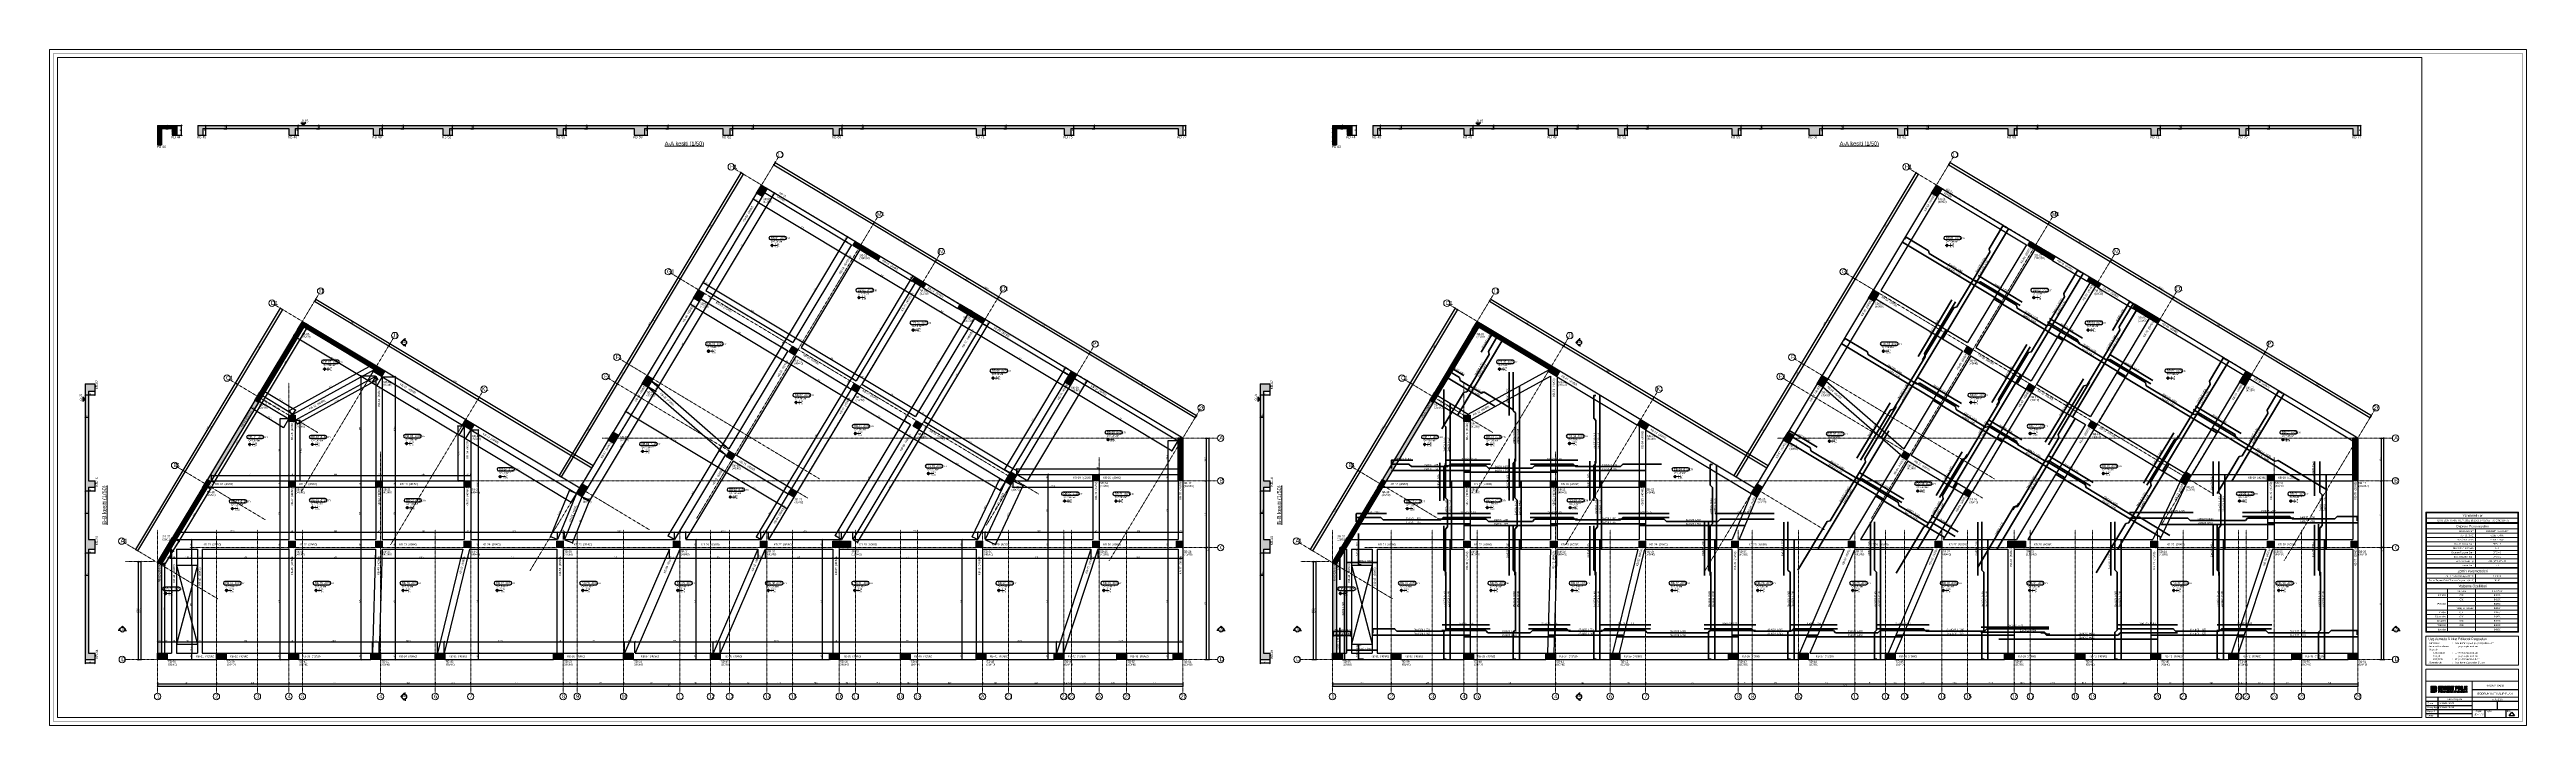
# Model space of a CAD drawing. Header units: millimetres. Extents: x -267 to 94375, y 6431 to 10838.
# Drawn here: x 57214 to 72604, y 6532 to 10732 of the extents above; entities that cross this region are included whole.
import ezdxf
from ezdxf.enums import TextEntityAlignment as Align

# ---------------------------------------------------------------- set-up
doc = ezdxf.new("R2010")
doc.units = ezdxf.units.MM
doc.header["$LTSCALE"] = 0.0001
doc.linetypes.add('DASHED', pattern=[19.05, 12.7, -6.35])
for name, color, linetype, lineweight in [('AKS BALONU (BEYKENT)', 7, 'Continuous', 20), ('AKS CIZGISI (BEYKENT)', 252, 'DASHED', 20), ('AKS NO (BEYKENT)', 3, 'Continuous', 20), ('AKS OLCU (BEYKENT)', 200, 'Continuous', 20), ('CIZGI (BEYKENT)', 1, 'Continuous', 20), ('DIM_LAY', 8, 'Continuous', 20), ('DONATI (BEYKENT)', 4, 'Continuous', 35), ('DONATI YAZISI (BEYKENT)', 3, 'Continuous', 20), ('DOSEME ISMI (BEYKENT)', 9, 'Continuous', 20), ('DOSEME PAFTA (BEYKENT)', 3, 'Continuous', 20), ('DOSEME SINIRI (BEYKENT)', 2, 'Continuous', 30), ('KESIT (BEYKENT)', 151, 'Continuous', 25), ('KESIT ISMI (BEYKENT)', 6, 'Continuous', 20), ('KIRIS (BEYKENT)', 2, 'Continuous', 30), ('KIRIS ISMI (BEYKENT)', 40, 'Continuous', 20), ('KOLON (BEYKENT)', 3, 'Continuous', 30), ('KOLON ISMI (BEYKENT)', 91, 'Continuous', 20), ('KOT CIZGI (BEYKENT)', 120, 'Continuous', 20), ('KOT YAZI (BEYKENT)', 7, 'Continuous', 20), ('Metraj Tablosu Ana Başlık', 1, 'Continuous', 20), ('Metraj Tablosu Başlık', 1, 'Continuous', 20), ('OLCU (BEYKENT)', 14, 'Continuous', 20), ('PERDE (BEYKENT)', 6, 'Continuous', 30), ('PERDE ISMI (BEYKENT)', 240, 'Continuous', 20), ('SHEETSUMMARY-35', 9, 'Continuous', 20), ('SHEETSUMMARY-50', 152, 'Continuous', 20), ('SheetView', 40, 'Continuous', 20), ('SheetViewOut', 231, 'Continuous', 20), ('TARAMA (BEYKENT)', 252, 'Continuous', 25), ('YAZI (BEYKENT)', 140, 'Continuous', 20)]:
    doc.layers.add(name, color=color, linetype=linetype, lineweight=lineweight)
doc.layers.add('Metraj Tablosu Yazı', color=8, linetype='Continuous', lineweight=20, true_color=0x414141)
doc.layers.add('Metraj Tablosu Çizgi', color=171, linetype='Continuous', lineweight=20, true_color=0xaaaaff)
for name, color, linetype in [('SHEETSUMMARY-10', 8, 'Continuous'), ('SHEETSUMMARY-30', 82, 'Continuous'), ('SHEETSUMMARY-40', 231, 'Continuous'), ('TEXT-175', 12, 'Continuous')]:
    doc.layers.add(name, color=color, linetype=linetype)
doc.styles.add('DONATI YAZISI (BEYKENT)', font='')
doc.styles.add('DSMOLC-50', font='bahnschrift light condensed', dxfattribs={"width": 0.75, "height": 10})
doc.styles.add('KLNOLC-25', font='bahnschrift light condensed', dxfattribs={"width": 0.75, "height": 10})
doc.styles.add('KOT (BEYKENT)', font='')
doc.styles.add('YAZI (BEYKENT)', font='')
doc.styles.get('DONATI YAZISI (BEYKENT)').set_extended_font_data('Bahnschrift Light Condensed')
doc.styles.get('KOT (BEYKENT)').set_extended_font_data('Bahnschrift Light Condensed')
doc.styles.get('YAZI (BEYKENT)').set_extended_font_data('Bahnschrift Light Condensed')
doc.dimstyles.new('DSMOLC-50', dxfattribs={"dimtxt": 10, "dimasz": 5, "dimexe": 2, "dimexo": 2, "dimgap": 1, "dimtad": 1, "dimdec": 1, "dimrnd": 0.5, "dimzin": 12, "dimdsep": 46, "dimtxsty": 'DSMOLC-50', "dimblk": 'OBLIQUE', "dimblk1": 'OBLIQUE', "dimblk2": 'OBLIQUE', "dimcen": 0, "dimclrt": 7, "dimadec": 0, "dimazin": 0, "dimtfac": 1, "dimtdec": 4, "dimtix": 1, "dimtmove": 2, "dimatfit": 3, "dimfxl": 1, "dimtzin": 0, "dimarcsym": 0})
pattern_1 = [(45, (56234.0714, 6088.7264), (-4.490128, 4.490128), []), (45, (56238.5616, 6088.7264), (-4.490128, 4.490128), [3.175, -1.5875])]
pattern_2 = [(45, (56234.0714, 6088.7264), (-4.4194174, 4.4194174), []), (45, (56238.491, 6088.7264), (-4.4194174, 4.4194174), [3.125, -1.5625])]
pattern_3 = [(45, (56234.0714, 5999.458), (-4.490128, 4.490128), []), (45, (56238.5616, 5999.458), (-4.490128, 4.490128), [3.175, -1.5875])]
pattern_4 = [(45, (63534.0714, 6088.7264), (-4.490128, 4.490128), []), (45, (63538.5616, 6088.7264), (-4.490128, 4.490128), [3.175, -1.5875])]
pattern_5 = [(45, (63534.0714, 6088.7264), (-4.4194174, 4.4194174), []), (45, (63538.491, 6088.7264), (-4.4194174, 4.4194174), [3.125, -1.5625])]
pattern_6 = [(45, (63534.0714, 5999.458), (-4.490128, 4.490128), []), (45, (63538.5616, 5999.458), (-4.490128, 4.490128), [3.175, -1.5875])]

# ---------------------------------------------------------------- blocks, each defined once
blk = doc.blocks.new('A$C23ea3c7e')
at = {"true_color": 0x2776bb}
h = blk.add_hatch(color=152, dxfattribs=at)
h.dxf.hatch_style = 1
h.paths.add_polyline_path([(56, -30), (31, -30), (31, -41), (56, -41, -1), (56, -44), (31, -44), (31, -56), (56, -56, 1)])
at = {"true_color": 0x58ba48}
h = blk.add_hatch(color=85, dxfattribs=at)
h.dxf.hatch_style = 1
h.paths.add_polyline_path([(68, -53, -0.217429), (56, -59), (31, -59), (31, -70), (56, -70, 0.507982)])
at = {"true_color": 0x2776bb}
h = blk.add_hatch(color=152, dxfattribs=at)
h.dxf.hatch_style = 1
h.paths.add_polyline_path([(91, -53), (91, -52), (91, -51), (91, -50), (91, -47), (91, -46), (91, -45), (91, -45), (90, -44), (90, -44), (89, -43), (89, -43), (88, -42), (87, -42), (88, -42), (88, -42), (89, -41), (89, -41), (90, -41), (90, -40), (90, -39), (91, -39), (91, -38), (91, -35, 0.414214), (85, -30), (79, -30), (79, -56), (86, -56), (86, -56), (87, -55), (88, -55), (88, -55), (89, -55), (89, -54), (90, -54), (90, -53)])
h.paths.add_polyline_path([(87, -51), (87, -51), (86, -52), (85, -52), (83, -52), (83, -44), (85, -44), (85, -44), (86, -44), (86, -45), (87, -45), (87, -46), (87, -47), (87, -50)], flags=16)
h.paths.add_polyline_path([(85, -41), (83, -41), (83, -34), (85, -34, -0.414214), (87, -36), (87, -39, -0.414214)], flags=16)
h = blk.add_hatch(color=8)
h.dxf.hatch_style = 1
h.paths.add_polyline_path([(80, -59), (79, -59), (79, -70), (80, -70), (80, -62), (84, -68), (85, -68), (88, -62), (88, -70), (89, -70), (89, -59), (88, -59), (84, -67)])
h = blk.add_hatch(color=8)
h.dxf.hatch_style = 1
h.paths.add_polyline_path([(92, -67), (92, -67), (92, -68), (93, -68), (93, -69), (93, -69), (93, -69), (94, -70), (94, -70), (95, -70), (95, -70), (96, -70), (97, -70), (97, -70), (97, -69), (98, -69), (98, -69), (98, -70), (99, -70), (99, -62), (98, -62), (98, -67), (98, -68), (97, -68), (97, -68), (97, -69), (96, -69), (95, -69), (95, -69), (94, -68), (94, -68), (94, -67), (94, -67), (94, -62), (92, -62)])
h = blk.add_hatch(color=152, dxfattribs=at)
h.dxf.hatch_style = 1
h.paths.add_polyline_path([(93, -30), (93, -56), (104, -56), (104, -52), (97, -52), (97, -45), (103, -45), (103, -41), (97, -41), (97, -34), (104, -34), (104, -30)])
h = blk.add_hatch(color=8)
h.dxf.hatch_style = 1
h.paths.add_polyline_path([(95, -60), (95, -59), (93, -59), (93, -60)])
h = blk.add_hatch(color=8)
h.dxf.hatch_style = 1
h.paths.add_polyline_path([(98, -60), (98, -59), (97, -59), (97, -60)])
h = blk.add_hatch(color=8)
h.dxf.hatch_style = 1
h.paths.add_polyline_path([(102, -70), (104, -70), (104, -65), (104, -64), (104, -64), (104, -63), (105, -63), (106, -63), (106, -63), (107, -63), (107, -64), (108, -64), (108, -65), (108, -65), (108, -70), (109, -70), (109, -65), (109, -65), (109, -64), (109, -64), (109, -63), (109, -63), (108, -63), (108, -62), (108, -62), (107, -62), (106, -62), (106, -62), (105, -62), (105, -62), (104, -63), (104, -63), (104, -63), (104, -59), (102, -59)])
h = blk.add_hatch(color=152, dxfattribs=at)
h.dxf.hatch_style = 1
h.paths.add_polyline_path([(110, -45), (110, -56), (114, -56), (114, -45), (119, -30), (115, -30), (112, -41), (109, -30), (105, -30)])
h = blk.add_hatch(color=8)
h.dxf.hatch_style = 1
h.paths.add_polyline_path([(112, -63), (112, -64), (112, -64), (112, -64), (112, -65), (112, -66), (112, -67), (112, -67), (112, -67), (112, -68), (112, -68), (112, -68), (113, -69), (113, -69), (114, -70), (114, -70), (114, -70), (115, -70), (116, -70), (116, -70), (117, -70), (117, -70), (118, -69), (118, -69), (119, -69), (118, -68), (117, -68), (117, -69), (116, -69), (116, -69), (115, -69), (114, -68), (114, -68), (113, -68), (113, -67), (113, -67), (119, -67), (119, -66), (119, -65), (119, -65), (119, -64), (119, -64), (119, -64), (118, -63), (118, -63), (117, -62), (117, -62), (117, -62), (116, -62), (115, -62), (115, -62), (115, -62), (114, -62), (113, -62), (113, -62), (113, -63)])
h.paths.add_polyline_path([(114, -63), (115, -63), (115, -63), (116, -63), (117, -63), (117, -64), (117, -64), (118, -65), (118, -65), (113, -65), (113, -65), (113, -65), (113, -64), (114, -64)], flags=16)
h = blk.add_hatch(color=152, dxfattribs=at)
h.dxf.hatch_style = 1
h.paths.add_polyline_path([(120, -30), (120, -56), (124, -56), (124, -49), (126, -45), (130, -56), (134, -56), (128, -40), (133, -30), (129, -30), (124, -42), (124, -30)])
h = blk.add_hatch(color=8)
h.dxf.hatch_style = 1
h.paths.add_polyline_path([(121, -62), (121, -70), (123, -70), (123, -65), (123, -64), (123, -64), (124, -63), (124, -63), (125, -63), (125, -63), (126, -63), (127, -64), (127, -64), (127, -65), (127, -65), (127, -70), (129, -70), (129, -65), (129, -65), (128, -64), (128, -64), (128, -63), (128, -63), (128, -63), (127, -62), (127, -62), (126, -62), (126, -62), (125, -62), (124, -62), (124, -62), (124, -63), (123, -63), (123, -63), (123, -62)])
h = blk.add_hatch(color=8)
h.dxf.hatch_style = 1
h.paths.add_polyline_path([(131, -65), (131, -65), (131, -67), (131, -67), (131, -67), (131, -68), (131, -69), (132, -69), (132, -69), (132, -70), (133, -70), (133, -70), (134, -70), (135, -70), (135, -70), (136, -70), (136, -70), (136, -69), (137, -69), (137, -70), (138, -70), (138, -59), (137, -59), (137, -63), (136, -63), (136, -63), (136, -62), (135, -62), (135, -62), (134, -62), (133, -62), (133, -62), (132, -62), (132, -63), (132, -63), (131, -63), (131, -64), (131, -64)])
h.paths.add_polyline_path([(133, -63), (134, -63), (135, -63), (135, -63), (136, -63), (136, -64), (136, -64), (136, -64), (137, -65), (137, -67), (136, -68), (136, -68), (136, -69), (135, -69), (135, -69), (134, -69), (133, -69), (133, -68), (133, -68), (133, -67), (132, -67), (132, -65), (133, -65), (133, -64), (133, -64)], flags=16)
h = blk.add_hatch(color=152, dxfattribs=at)
h.dxf.hatch_style = 1
h.paths.add_polyline_path([(135, -30), (135, -56), (147, -56), (147, -52), (139, -52), (139, -45), (146, -45), (146, -41), (139, -41), (139, -34), (147, -34), (147, -30)])
h = blk.add_hatch(color=8)
h.dxf.hatch_style = 1
h.paths.add_polyline_path([(141, -60), (142, -60), (142, -59), (141, -59)])
h = blk.add_hatch(color=8)
h.dxf.hatch_style = 1
h.paths.add_polyline_path([(141, -62), (141, -70), (142, -70), (142, -62)])
h = blk.add_hatch(color=8)
h.dxf.hatch_style = 1
h.paths.add_polyline_path([(152, -68), (152, -67), (152, -67), (152, -66), (152, -66), (151, -66), (150, -65), (150, -65), (150, -65), (149, -65), (149, -65), (149, -65), (149, -65), (148, -65), (147, -65), (147, -65), (146, -64), (146, -64), (147, -63), (147, -63), (148, -63), (148, -63), (149, -63), (150, -63), (150, -63), (151, -64), (152, -63), (151, -63), (151, -62), (150, -62), (150, -62), (149, -62), (148, -62), (148, -62), (148, -62), (147, -62), (146, -62), (146, -62), (146, -63), (145, -63), (145, -63), (145, -64), (145, -64), (145, -65), (145, -65), (145, -66), (146, -66), (146, -66), (146, -66), (147, -66), (148, -66), (148, -66), (148, -66), (148, -66), (148, -66), (149, -66), (150, -67), (150, -67), (151, -68), (150, -68), (150, -68), (150, -69), (149, -69), (148, -69), (147, -69), (147, -69), (146, -68), (146, -68), (145, -68), (144, -69), (145, -69), (146, -69), (146, -70), (147, -70), (147, -70), (148, -70), (148, -70), (149, -70), (149, -70), (150, -70), (150, -70), (151, -70), (151, -69), (152, -69), (152, -69), (152, -68)])
h = blk.add_hatch(color=152, dxfattribs=at)
h.dxf.hatch_style = 1
h.paths.add_polyline_path([(149, -30), (149, -56), (153, -56), (153, -39), (159, -56), (162, -56), (162, -30), (158, -30), (158, -47), (152, -30)])
h = blk.add_hatch(color=8)
h.dxf.hatch_style = 1
h.paths.add_polyline_path([(156, -68), (156, -59), (154, -59), (154, -68), (154, -69), (155, -69), (155, -69), (155, -70), (156, -70), (156, -70), (157, -70), (157, -69), (157, -69), (156, -69)])
h = blk.add_hatch(color=8)
h.dxf.hatch_style = 1
h.paths.add_polyline_path([(161, -60), (161, -59), (159, -59), (159, -60)])
h = blk.add_hatch(color=8)
h.dxf.hatch_style = 1
h.paths.add_polyline_path([(161, -62), (159, -62), (159, -70), (161, -70)])
h = blk.add_hatch(color=152, dxfattribs=at)
h.dxf.hatch_style = 1
h.paths.add_polyline_path([(163, -34), (168, -34), (168, -56), (172, -56), (172, -34), (176, -34), (176, -30), (163, -30)])
h = blk.add_hatch(color=8)
h.dxf.hatch_style = 1
h.paths.add_polyline_path([(165, -59), (164, -59), (164, -70), (165, -70), (165, -68), (167, -66), (170, -70), (172, -70), (168, -65), (171, -62), (169, -62), (165, -66)])
h = blk.add_hatch(color=8)
h.dxf.hatch_style = 1
h.paths.add_polyline_path([(179, -64), (179, -59), (178, -59), (178, -70), (179, -70), (179, -65), (185, -65), (185, -70), (187, -70), (187, -59), (185, -59), (185, -64)])
at = {"true_color": 0x58ba48}
h = blk.add_hatch(color=85, dxfattribs=at)
h.dxf.hatch_style = 1
h.paths.add_polyline_path([(185, -56), (189, -56), (189, -46), (192, -46), (192, -46), (193, -45), (194, -45), (195, -45), (195, -45), (196, -44), (196, -44), (197, -43), (197, -43), (197, -42), (197, -42), (197, -41), (197, -40), (197, -36), (197, -36), (197, -35), (197, -34), (197, -33), (197, -33), (196, -32), (196, -32), (195, -31), (195, -31), (194, -31), (194, -30), (193, -30), (192, -30), (191, -30), (185, -30)])
h.paths.add_polyline_path([(189, -42), (189, -34), (191, -34), (192, -34), (192, -34), (193, -34), (193, -35), (193, -35), (193, -36), (193, -40), (193, -40), (193, -41), (193, -41), (192, -42), (192, -42), (191, -42)], flags=16)
h = blk.add_hatch(color=8)
h.dxf.hatch_style = 1
h.paths.add_polyline_path([(191, -60), (191, -59), (190, -59), (190, -60)])
h = blk.add_hatch(color=8)
h.dxf.hatch_style = 1
h.paths.add_polyline_path([(190, -70), (191, -70), (191, -62), (190, -62)])
h = blk.add_hatch(color=8)
h.dxf.hatch_style = 1
h.paths.add_polyline_path([(199, -63), (194, -69), (194, -70), (201, -70), (201, -69), (196, -69), (200, -63), (200, -62), (194, -62), (194, -63)])
h = blk.add_hatch(color=85, dxfattribs=at)
h.dxf.hatch_style = 1
h.paths.add_polyline_path([(200, -30), (200, -56), (204, -56), (204, -45), (206, -45), (210, -56), (214, -56), (210, -44), (210, -44), (210, -44), (211, -44), (211, -43), (212, -43), (212, -42), (213, -42), (213, -41), (213, -40), (213, -40), (213, -39), (213, -36), (213, -35), (213, -35), (213, -34), (213, -33), (212, -33), (212, -32), (211, -31), (211, -31), (210, -31), (210, -30), (209, -30), (208, -30), (207, -30), (207, -30)])
h.paths.add_polyline_path([(204, -41), (204, -34), (207, -34), (207, -34), (208, -34), (208, -34), (209, -35), (209, -35), (209, -36), (209, -39), (209, -39), (209, -40), (209, -40), (208, -41), (208, -41), (207, -41)], flags=16)
h = blk.add_hatch(color=8)
h.dxf.hatch_style = 1
h.paths.add_polyline_path([(204, -63), (204, -62), (203, -62), (203, -70), (204, -70), (204, -65), (205, -64), (205, -64), (205, -63), (206, -63), (206, -63), (207, -63), (207, -63), (208, -64), (208, -64), (208, -65), (208, -65), (208, -70), (210, -70), (210, -65), (210, -65), (210, -65), (210, -64), (210, -64), (211, -64), (211, -63), (212, -63), (212, -63), (213, -63), (213, -64), (214, -64), (214, -65), (214, -65), (214, -70), (215, -70), (215, -65), (215, -64), (215, -64), (215, -63), (215, -63), (214, -63), (214, -62), (213, -62), (213, -62), (212, -62), (212, -62), (211, -62), (211, -62), (210, -62), (210, -63), (210, -63), (210, -64), (209, -63), (209, -63), (209, -63), (208, -62), (208, -62), (208, -62), (207, -62), (206, -62), (206, -62), (205, -62), (205, -63), (205, -63)])
h = blk.add_hatch(color=85, dxfattribs=at)
h.dxf.hatch_style = 1
h.paths.add_polyline_path([(217, -36), (217, -49), (217, -50), (217, -51), (217, -51), (217, -52), (217, -53), (218, -53), (218, -53), (218, -54), (219, -54), (220, -55), (220, -55), (221, -55), (222, -55), (222, -56), (223, -56), (224, -56), (225, -55), (225, -55), (226, -55), (227, -55), (227, -55), (227, -54), (228, -54), (228, -53), (229, -53), (229, -52), (229, -52), (229, -51), (230, -50), (230, -49), (230, -36), (230, -36), (230, -35), (229, -34), (229, -33), (229, -33), (229, -33), (228, -32), (228, -32), (227, -31), (227, -31), (226, -31), (226, -30), (225, -30), (224, -30), (223, -30), (223, -30), (222, -30), (221, -30), (220, -30), (220, -31), (220, -31), (219, -31), (218, -32), (218, -32), (217, -33), (217, -33), (217, -34), (217, -35), (217, -35)])
h.paths.add_polyline_path([(221, -36), (221, -36), (221, -35), (221, -35), (222, -34), (222, -34), (223, -34), (224, -34), (225, -34), (225, -34), (225, -35), (226, -36), (226, -36), (226, -49), (226, -50), (225, -51), (225, -51), (225, -51), (224, -52), (223, -52), (222, -52), (222, -51), (221, -51), (221, -51), (221, -50), (221, -49)], flags=16)
h = blk.add_hatch(color=8)
h.dxf.hatch_style = 1
h.paths.add_polyline_path([(221, -62), (221, -62), (221, -62), (220, -62), (219, -62), (219, -62), (219, -63), (218, -63), (218, -64), (218, -64), (218, -64), (218, -65), (218, -66), (218, -66), (218, -67), (218, -67), (218, -68), (218, -68), (218, -68), (219, -69), (219, -69), (219, -70), (220, -70), (220, -70), (221, -70), (222, -70), (222, -70), (223, -70), (223, -70), (224, -69), (224, -69), (225, -69), (224, -68), (223, -68), (223, -69), (222, -69), (222, -69), (221, -69), (220, -68), (220, -68), (219, -68), (219, -67), (219, -66), (225, -66), (225, -66), (225, -65), (225, -65), (225, -64), (225, -64), (225, -64), (224, -63), (224, -63), (223, -62), (223, -62), (223, -62), (222, -62)])
h.paths.add_polyline_path([(221, -63), (222, -63), (223, -63), (223, -64), (223, -64), (223, -65), (224, -65), (219, -65), (219, -65), (219, -65), (219, -64), (220, -64), (220, -63), (221, -63)], flags=16)
h = blk.add_hatch(color=8)
h.dxf.hatch_style = 1
h.paths.add_polyline_path([(227, -62), (227, -63), (228, -63), (228, -68), (228, -69), (228, -69), (228, -70), (228, -70), (229, -70), (230, -70), (231, -70), (231, -69), (230, -69), (230, -69), (229, -69), (229, -68), (229, -63), (231, -63), (231, -62), (229, -62), (229, -60), (228, -60), (228, -62)])
h = blk.add_hatch(color=85, dxfattribs=at)
h.dxf.hatch_style = 1
h.paths.add_polyline_path([(231, -53), (232, -54), (232, -54), (233, -54), (234, -55), (234, -55), (234, -55), (235, -55), (236, -56), (237, -56), (237, -56), (238, -55), (238, -55), (239, -55), (240, -55), (240, -55), (241, -54), (241, -54), (242, -53), (242, -53), (242, -52), (242, -51), (242, -51), (242, -50), (242, -30), (239, -30), (239, -50), (238, -51), (238, -51), (237, -52), (236, -52), (236, -52), (235, -51), (235, -51), (234, -50)])
h = blk.add_hatch(color=8)
h.dxf.hatch_style = 1
h.paths.add_polyline_path([(233, -59), (233, -68), (233, -69), (233, -69), (234, -69), (234, -70), (235, -70), (235, -70), (236, -70), (236, -69), (235, -69), (235, -69), (235, -68), (235, -59)])
h = blk.add_hatch(color=8)
h.dxf.hatch_style = 1
h.paths.add_polyline_path([(238, -65), (238, -66), (238, -67), (238, -67), (238, -67), (238, -68), (238, -68), (238, -69), (239, -69), (239, -69), (240, -70), (240, -70), (241, -70), (241, -70), (242, -70), (242, -70), (243, -70), (244, -70), (244, -70), (245, -69), (245, -69), (244, -68), (244, -68), (243, -69), (242, -69), (242, -69), (241, -69), (240, -69), (240, -68), (240, -68), (239, -67), (239, -67), (245, -67), (245, -66), (245, -65), (245, -65), (245, -64), (245, -64), (245, -64), (244, -63), (244, -63), (244, -62), (244, -62), (243, -62), (242, -62), (242, -62), (241, -62), (241, -62), (240, -62), (240, -62), (240, -62), (239, -63), (239, -63), (238, -64), (238, -64), (238, -64)])
h.paths.add_polyline_path([(240, -63), (241, -63), (242, -63), (242, -63), (243, -63), (243, -64), (244, -64), (244, -65), (244, -65), (239, -65), (239, -65), (239, -65), (240, -64), (240, -64)], flags=16)
h = blk.add_hatch(color=85, dxfattribs=at)
h.dxf.hatch_style = 1
h.paths.add_polyline_path([(246, -30), (246, -56), (257, -56), (257, -52), (250, -52), (250, -45), (256, -45), (256, -41), (250, -41), (250, -34), (257, -34), (257, -30)])
h = blk.add_hatch(color=8)
h.dxf.hatch_style = 1
h.paths.add_polyline_path([(248, -62), (248, -70), (249, -70), (249, -65), (249, -64), (250, -64), (250, -63), (251, -63), (251, -63), (252, -63), (253, -64), (254, -63), (253, -62), (253, -62), (252, -62), (252, -62), (251, -62), (251, -62), (250, -62), (250, -63), (249, -63), (249, -63), (249, -62)])
h = blk.add_hatch(color=8)
h.dxf.hatch_style = 1
h.paths.add_polyline_path([(255, -60), (257, -60), (257, -59), (255, -59)])
h = blk.add_hatch(color=8)
h.dxf.hatch_style = 1
h.paths.add_polyline_path([(255, -62), (255, -70), (257, -70), (257, -62)])
at = {"color": 152, "true_color": 0x2776bb}
for p, q in [((31, -30), (56, -30)), ((31, -30), (31, -41)), ((31, -41), (56, -41)), ((31, -44), (31, -56)), ((31, -44), (56, -44)), ((31, -56), (56, -56))]:
    blk.add_line(p, q, dxfattribs=at)
at = {"color": 85, "true_color": 0x58ba48}
for p, q in [((31, -59), (56, -59)), ((31, -59), (31, -70)), ((31, -70), (56, -70))]:
    blk.add_line(p, q, dxfattribs=at)
at = {"color": 152, "true_color": 0x2776bb}
for points in [[(90, -53), (91, -53), (91, -52), (91, -51), (91, -50), (91, -47), (91, -46), (91, -45), (91, -45), (90, -44), (90, -44), (89, -43), (89, -43), (88, -42), (87, -42), (88, -42), (88, -42), (89, -41), (89, -41), (90, -41), (90, -40), (90, -39), (91, -39), (91, -38), (91, -35, 0.414214), (85, -30), (79, -30), (79, -56), (86, -56), (86, -56), (87, -55), (88, -55), (88, -55), (89, -55), (89, -54), (90, -54)], [(85, -41), (83, -41), (83, -34), (85, -34, -0.414214), (87, -36), (87, -39, -0.414214)]]:
    blk.add_lwpolyline(points, format="xyb", close=True, dxfattribs=at)
at = {"color": 8}
for points in [[(89, -59), (88, -59), (84, -67), (80, -59), (79, -59), (79, -70), (80, -70), (80, -62), (84, -68), (85, -68), (88, -62), (88, -70), (89, -70)], [(94, -62), (92, -62), (92, -67), (92, -67), (92, -68), (93, -68), (93, -69), (93, -69), (93, -69), (94, -70), (94, -70), (95, -70), (95, -70), (96, -70), (97, -70), (97, -70), (97, -69), (98, -69), (98, -69), (98, -70), (99, -70), (99, -62), (98, -62), (98, -67), (98, -67), (98, -68), (97, -68), (97, -68), (97, -69), (96, -69), (95, -69), (95, -69), (94, -68), (94, -68), (94, -67), (94, -67)], [(95, -59), (93, -59), (93, -60), (95, -60)], [(98, -59), (97, -59), (97, -60), (98, -60)], [(104, -64), (104, -63), (105, -63), (106, -63), (106, -63), (107, -63), (107, -64), (108, -64), (108, -65), (108, -65), (108, -70), (109, -70), (109, -65), (109, -65), (109, -64), (109, -64), (109, -63), (109, -63), (108, -63), (108, -62), (108, -62), (107, -62), (106, -62), (106, -62), (105, -62), (105, -62), (104, -63), (104, -63), (104, -63), (104, -59), (102, -59), (102, -70), (104, -70), (104, -65), (104, -65), (104, -64)], [(118, -63), (117, -62), (117, -62), (117, -62), (116, -62), (115, -62), (115, -62), (115, -62), (114, -62), (113, -62), (113, -62), (113, -63), (112, -63), (112, -64), (112, -64), (112, -64), (112, -65), (112, -66), (112, -67), (112, -67), (112, -67), (112, -68), (112, -68), (112, -68), (113, -69), (113, -69), (114, -70), (114, -70), (114, -70), (115, -70), (116, -70), (116, -70), (117, -70), (117, -70), (118, -69), (118, -69), (119, -69), (118, -68), (117, -68), (117, -69), (116, -69), (116, -69), (115, -69), (115, -69), (114, -68), (114, -68), (114, -68), (113, -68), (113, -67), (113, -67), (119, -67), (119, -66), (119, -65), (119, -65), (119, -64), (119, -64), (119, -64), (118, -63)], [(114, -63), (115, -63), (115, -63), (116, -63), (117, -63), (117, -64), (117, -64), (117, -64), (118, -65), (118, -65), (113, -65), (113, -65), (113, -65), (113, -64), (114, -64), (114, -64)], [(123, -64), (124, -63), (124, -63), (125, -63), (125, -63), (126, -63), (127, -64), (127, -64), (127, -65), (127, -65), (127, -70), (129, -70), (129, -65), (129, -65), (128, -64), (128, -64), (128, -63), (128, -63), (128, -63), (127, -62), (127, -62), (126, -62), (126, -62), (125, -62), (124, -62), (124, -62), (124, -63), (123, -63), (123, -63), (123, -62), (121, -62), (121, -70), (123, -70), (123, -65), (123, -65), (123, -64)], [(136, -63), (136, -62), (135, -62), (135, -62), (134, -62), (133, -62), (133, -62), (132, -62), (132, -63), (132, -63), (131, -63), (131, -64), (131, -64), (131, -65), (131, -65), (131, -67), (131, -67), (131, -67), (131, -68), (131, -69), (132, -69), (132, -69), (132, -70), (133, -70), (133, -70), (134, -70), (135, -70), (135, -70), (136, -70), (136, -70), (136, -69), (137, -69), (137, -70), (138, -70), (138, -59), (137, -59), (137, -63), (136, -63)], [(133, -63), (134, -63), (135, -63), (135, -63), (136, -63), (136, -64), (136, -64), (136, -64), (137, -65), (137, -67), (137, -67), (136, -68), (136, -68), (136, -69), (135, -69), (135, -69), (134, -69), (133, -69), (133, -68), (133, -68), (133, -67), (132, -67), (132, -65), (133, -65), (133, -64), (133, -64)], [(142, -59), (141, -59), (141, -60), (142, -60)], [(142, -62), (141, -62), (141, -70), (142, -70)], [(151, -63), (151, -62), (150, -62), (150, -62), (149, -62), (148, -62), (148, -62), (148, -62), (147, -62), (146, -62), (146, -62), (146, -63), (145, -63), (145, -63), (145, -64), (145, -64), (145, -65), (145, -65), (145, -66), (146, -66), (146, -66), (146, -66), (147, -66), (148, -66), (148, -66), (148, -66), (148, -66), (148, -66), (148, -66), (149, -66), (150, -67), (150, -67), (150, -67), (150, -67), (151, -68), (151, -68), (150, -68), (150, -68), (150, -69), (149, -69), (148, -69), (148, -69), (147, -69), (147, -69), (146, -68), (146, -68), (145, -68), (144, -69), (145, -69), (146, -69), (146, -70), (146, -70), (147, -70), (147, -70), (148, -70), (148, -70), (149, -70), (149, -70), (150, -70), (150, -70), (151, -70), (151, -69), (152, -69), (152, -69), (152, -68), (152, -68), (152, -67), (152, -67), (152, -66), (152, -66), (151, -66), (150, -65), (150, -65), (150, -65), (149, -65), (149, -65), (149, -65), (149, -65), (148, -65), (147, -65), (147, -65), (147, -65), (146, -65), (146, -64), (146, -64), (147, -63), (147, -63), (148, -63), (148, -63), (149, -63), (150, -63), (150, -63), (150, -63), (151, -64), (152, -63)], [(156, -59), (154, -59), (154, -68), (154, -69), (155, -69), (155, -69), (155, -70), (156, -70), (156, -70), (157, -70), (157, -69), (157, -69), (156, -69), (156, -68), (156, -68)], [(161, -59), (159, -59), (159, -60), (161, -60)], [(161, -62), (159, -62), (159, -70), (161, -70)], [(165, -59), (164, -59), (164, -70), (165, -70), (165, -68), (167, -66), (170, -70), (172, -70), (168, -65), (171, -62), (169, -62), (165, -66)], [(187, -59), (185, -59), (185, -64), (179, -64), (179, -59), (178, -59), (178, -70), (179, -70), (179, -65), (185, -65), (185, -70), (187, -70)], [(191, -59), (190, -59), (190, -60), (191, -60)], [(191, -62), (190, -62), (190, -70), (191, -70)], [(200, -62), (194, -62), (194, -63), (199, -63), (194, -69), (194, -70), (201, -70), (201, -69), (196, -69), (200, -63)], [(205, -64), (205, -63), (206, -63), (206, -63), (207, -63), (207, -63), (208, -64), (208, -64), (208, -65), (208, -65), (208, -70), (210, -70), (210, -65), (210, -65), (210, -65), (210, -64), (210, -64), (211, -64), (211, -63), (212, -63), (212, -63), (213, -63), (213, -64), (214, -64), (214, -65), (214, -65), (214, -70), (215, -70), (215, -65), (215, -65), (215, -64), (215, -64), (215, -63), (215, -63), (214, -63), (214, -62), (213, -62), (213, -62), (212, -62), (212, -62), (211, -62), (211, -62), (210, -62), (210, -63), (210, -63), (210, -64), (209, -63), (209, -63), (209, -63), (208, -62), (208, -62), (208, -62), (207, -62), (206, -62), (206, -62), (205, -62), (205, -63), (205, -63), (204, -63), (204, -62), (203, -62), (203, -70), (204, -70), (204, -65), (204, -65), (205, -64)], [(219, -66), (225, -66), (225, -66), (225, -65), (225, -65), (225, -64), (225, -64), (225, -64), (224, -63), (224, -63), (223, -62), (223, -62), (223, -62), (222, -62), (221, -62), (221, -62), (221, -62), (220, -62), (219, -62), (219, -62), (219, -63), (218, -63), (218, -64), (218, -64), (218, -64), (218, -65), (218, -66), (218, -66), (218, -67), (218, -67), (218, -68), (218, -68), (218, -68), (219, -69), (219, -69), (219, -70), (220, -70), (220, -70), (221, -70), (222, -70), (222, -70), (223, -70), (223, -70), (224, -69), (224, -69), (225, -69), (224, -68), (223, -68), (223, -69), (222, -69), (222, -69), (221, -69), (221, -69), (220, -68), (220, -68), (220, -68), (219, -68), (219, -67)], [(219, -65), (219, -65), (219, -65), (219, -64), (220, -64), (220, -64), (220, -63), (221, -63), (221, -63), (222, -63), (223, -63), (223, -64), (223, -64), (223, -64), (223, -65), (224, -65)], [(229, -63), (231, -63), (231, -62), (229, -62), (229, -60), (228, -60), (228, -62), (227, -62), (227, -63), (228, -63), (228, -68), (228, -69), (228, -69), (228, -70), (228, -70), (229, -70), (230, -70), (231, -70), (231, -69), (230, -69), (230, -69), (229, -69), (229, -68), (229, -68)], [(235, -59), (233, -59), (233, -68), (233, -69), (233, -69), (234, -69), (234, -70), (235, -70), (235, -70), (236, -70), (236, -69), (235, -69), (235, -69), (235, -68), (235, -68)], [(245, -69), (244, -68), (244, -68), (243, -69), (242, -69), (242, -69), (242, -69), (241, -69), (240, -69), (240, -68), (240, -68), (240, -68), (239, -67), (239, -67), (245, -67), (245, -66), (245, -65), (245, -65), (245, -64), (245, -64), (245, -64), (244, -63), (244, -63), (244, -62), (244, -62), (243, -62), (242, -62), (242, -62), (241, -62), (241, -62), (240, -62), (240, -62), (240, -62), (239, -63), (239, -63), (238, -64), (238, -64), (238, -64), (238, -65), (238, -66), (238, -67), (238, -67), (238, -67), (238, -68), (238, -68), (238, -69), (239, -69), (239, -69), (240, -70), (240, -70), (241, -70), (241, -70), (242, -70), (242, -70), (243, -70), (244, -70), (244, -70), (245, -69)], [(239, -65), (239, -65), (239, -65), (240, -64), (240, -64), (240, -64), (240, -63), (241, -63), (242, -63), (242, -63), (243, -63), (243, -64), (243, -64), (244, -64), (244, -65), (244, -65), (244, -65)], [(249, -65), (249, -65), (249, -64), (250, -64), (250, -63), (251, -63), (251, -63), (251, -63), (252, -63), (252, -63), (253, -64), (254, -63), (253, -62), (253, -62), (252, -62), (252, -62), (251, -62), (251, -62), (250, -62), (250, -63), (249, -63), (249, -63), (249, -62), (248, -62), (248, -70), (249, -70)], [(257, -59), (255, -59), (255, -60), (257, -60)], [(257, -62), (255, -62), (255, -70), (257, -70)]]:
    blk.add_lwpolyline(points, close=True, dxfattribs=at)
at = {"color": 152, "true_color": 0x2776bb}
for points in [[(86, -52), (86, -52), (85, -52), (83, -52), (83, -44), (85, -44), (85, -44), (86, -44), (86, -45), (87, -45), (87, -46), (87, -47), (87, -50), (87, -51), (87, -51)], [(104, -52), (97, -52), (97, -45), (103, -45), (103, -41), (97, -41), (97, -34), (104, -34), (104, -30), (93, -30), (93, -56), (104, -56)], [(114, -45), (119, -30), (115, -30), (112, -41), (109, -30), (105, -30), (110, -45), (110, -56), (114, -56)], [(126, -45), (130, -56), (134, -56), (128, -40), (133, -30), (129, -30), (124, -42), (124, -30), (120, -30), (120, -56), (124, -56), (124, -49)], [(146, -41), (139, -41), (139, -34), (147, -34), (147, -30), (135, -30), (135, -56), (147, -56), (147, -52), (139, -52), (139, -45), (146, -45)], [(152, -30), (149, -30), (149, -56), (153, -56), (153, -39), (159, -56), (162, -56), (162, -30), (158, -30), (158, -47)], [(172, -34), (176, -34), (176, -30), (163, -30), (163, -34), (168, -34), (168, -56), (172, -56)]]:
    blk.add_lwpolyline(points, close=True, dxfattribs=at)
at = {"color": 85, "true_color": 0x58ba48}
for points in [[(197, -41), (197, -40), (197, -36), (197, -36), (197, -35), (197, -34), (197, -33), (197, -33), (196, -32), (196, -32), (195, -31), (195, -31), (194, -31), (194, -30), (193, -30), (192, -30), (191, -30), (185, -30), (185, -56), (189, -56), (189, -46), (191, -46), (192, -46), (192, -46), (193, -45), (194, -45), (195, -45), (195, -45), (196, -44), (196, -44), (197, -43), (197, -43), (197, -42), (197, -42)], [(193, -41), (193, -41), (192, -42), (192, -42), (191, -42), (189, -42), (189, -34), (191, -34), (192, -34), (192, -34), (193, -34), (193, -35), (193, -35), (193, -36), (193, -40), (193, -40)], [(212, -43), (212, -42), (213, -42), (213, -41), (213, -40), (213, -40), (213, -39), (213, -36), (213, -35), (213, -35), (213, -34), (213, -33), (212, -33), (212, -32), (211, -31), (211, -31), (210, -31), (210, -30), (209, -30), (208, -30), (207, -30), (207, -30), (200, -30), (200, -56), (204, -56), (204, -45), (206, -45), (210, -56), (214, -56), (210, -44), (210, -44), (210, -44), (211, -44), (211, -43)], [(204, -41), (204, -34), (207, -34), (207, -34), (208, -34), (208, -34), (209, -35), (209, -35), (209, -36), (209, -39), (209, -39), (209, -40), (209, -40), (208, -41), (208, -41), (207, -41)], [(230, -36), (230, -36), (230, -35), (229, -34), (229, -33), (229, -33), (229, -33), (228, -32), (228, -32), (227, -31), (227, -31), (226, -31), (226, -30), (225, -30), (224, -30), (223, -30), (223, -30), (222, -30), (221, -30), (220, -30), (220, -31), (220, -31), (219, -31), (218, -32), (218, -32), (217, -33), (217, -33), (217, -34), (217, -35), (217, -35), (217, -36), (217, -49), (217, -50), (217, -51), (217, -51), (217, -52), (217, -53), (218, -53), (218, -53), (218, -54), (219, -54), (220, -55), (220, -55), (221, -55), (222, -55), (222, -56), (223, -56), (224, -56), (225, -55), (225, -55), (226, -55), (227, -55), (227, -55), (227, -54), (228, -54), (228, -53), (229, -53), (229, -52), (229, -52), (229, -51), (230, -50), (230, -49)], [(221, -36), (221, -36), (221, -35), (221, -35), (222, -34), (222, -34), (223, -34), (224, -34), (225, -34), (225, -34), (225, -35), (226, -36), (226, -36), (226, -49), (226, -50), (225, -51), (225, -51), (225, -51), (224, -52), (223, -52), (222, -52), (222, -51), (221, -51), (221, -51), (221, -50), (221, -49)], [(242, -30), (239, -30), (239, -49), (238, -50), (238, -51), (238, -51), (238, -51), (237, -52), (236, -52), (236, -52), (235, -51), (235, -51), (234, -50), (231, -53), (232, -54), (232, -54), (233, -54), (234, -55), (234, -55), (234, -55), (235, -55), (236, -56), (237, -56), (237, -56), (238, -55), (238, -55), (239, -55), (240, -55), (240, -55), (241, -54), (241, -54), (242, -53), (242, -53), (242, -52), (242, -51), (242, -51), (242, -50)], [(256, -41), (250, -41), (250, -34), (257, -34), (257, -30), (246, -30), (246, -56), (257, -56), (257, -52), (250, -52), (250, -45), (256, -45)]]:
    blk.add_lwpolyline(points, close=True, dxfattribs=at)
at = {"color": 152, "true_color": 0x2776bb}
for radius in [12.8, 1.67]:
    blk.add_arc((56, -43), radius, 270, 90, dxfattribs=at)
at = {"color": 85, "true_color": 0x58ba48}
for centre, radius, end in [((56, -43), 16.1, 319.0673), ((56, -57), 12.8, 17.7189)]:
    blk.add_arc(centre, radius, 270, end, dxfattribs=at)
blk = doc.blocks.new('_Oblique')
at = {"color": 0, "linetype": 'ByBlock', "lineweight": -2}
blk.add_line((-0.5, -0.5), (0.5, 0.5), dxfattribs=at)
blk = doc.blocks.new('*D1018')
at = {"layer": 'AKS OLCU (BEYKENT)', "color": 0, "lineweight": -2, "transparency": 16777216}
for p, q in [((61720, 10025), (61714, 10015)), ((61715, 10016), (62332, 9646)), ((62337, 9654), (62331, 9644))]:
    blk.add_line(p, q, dxfattribs=at)
at = {"layer": 'DEFPOINTS', "color": 0, "lineweight": -3, "transparency": 16777216}
for p in [(61721, 10027), (62332, 9646), (62338, 9656)]:
    blk.add_point(p, dxfattribs=at)
at = {"layer": 'AKS OLCU (BEYKENT)', "color": 0, "lineweight": -2, "transparency": 16777216, "xscale": 5, "yscale": 5, "zscale": 5}
for p, rotation in [((61715, 10016), 149.0195588067591), ((62332, 9646), 329.0195588067592)]:
    blk.add_blockref('_Oblique', p, dxfattribs=dict(at, rotation=rotation))
at = {"layer": 'AKS OLCU (BEYKENT)', "color": 7, "transparency": 16777216, "insert": (62026, 9836), "char_height": 10, "attachment_point": 5, "rotation": 329.0196, "style": 'DSMOLC-50'}
blk.add_mtext('720', dxfattribs=at)
blk = doc.blocks.new('*D1019')
at = {"layer": 'AKS OLCU (BEYKENT)', "color": 0, "lineweight": -2, "transparency": 16777216}
for p, q in [((62337, 9654), (62331, 9644)), ((62332, 9646), (62718, 9414)), ((62723, 9423), (62717, 9412))]:
    blk.add_line(p, q, dxfattribs=at)
at = {"layer": 'DEFPOINTS', "color": 0, "lineweight": -3, "transparency": 16777216}
for p in [(62338, 9656), (62718, 9414), (62724, 9424)]:
    blk.add_point(p, dxfattribs=at)
at = {"layer": 'AKS OLCU (BEYKENT)', "color": 0, "lineweight": -2, "transparency": 16777216, "xscale": 5, "yscale": 5, "zscale": 5}
for p, rotation in [((62332, 9646), 149.0195588067591), ((62718, 9414), 329.0195588067592)]:
    blk.add_blockref('_Oblique', p, dxfattribs=dict(at, rotation=rotation))
at = {"layer": 'AKS OLCU (BEYKENT)', "color": 7, "transparency": 16777216, "insert": (62528, 9535), "char_height": 10, "attachment_point": 5, "rotation": 329.0196, "style": 'DSMOLC-50'}
blk.add_mtext('450', dxfattribs=at)
blk = doc.blocks.new('*D1020')
at = {"layer": 'AKS OLCU (BEYKENT)', "color": 0, "lineweight": -2, "transparency": 16777216}
for p, q in [((62723, 9423), (62717, 9412)), ((62718, 9414), (63103, 9183)), ((63109, 9191), (63102, 9181))]:
    blk.add_line(p, q, dxfattribs=at)
at = {"layer": 'DEFPOINTS', "color": 0, "lineweight": -3, "transparency": 16777216}
for p in [(62724, 9424), (63103, 9183), (63110, 9193)]:
    blk.add_point(p, dxfattribs=at)
at = {"layer": 'AKS OLCU (BEYKENT)', "color": 0, "lineweight": -2, "transparency": 16777216, "xscale": 5, "yscale": 5, "zscale": 5}
for p, rotation in [((62718, 9414), 149.0195588067591), ((63103, 9183), 329.0195588067592)]:
    blk.add_blockref('_Oblique', p, dxfattribs=dict(at, rotation=rotation))
at = {"layer": 'AKS OLCU (BEYKENT)', "color": 7, "transparency": 16777216, "insert": (62914, 9304), "char_height": 10, "attachment_point": 5, "rotation": 329.0196, "style": 'DSMOLC-50'}
blk.add_mtext('450', dxfattribs=at)
blk = doc.blocks.new('*D1021')
at = {"layer": 'AKS OLCU (BEYKENT)', "color": 0, "lineweight": -2, "transparency": 16777216}
for p, q in [((63109, 9191), (63102, 9181)), ((63103, 9183), (63674, 8840)), ((63679, 8849), (63673, 8838))]:
    blk.add_line(p, q, dxfattribs=at)
at = {"layer": 'DEFPOINTS', "color": 0, "lineweight": -3, "transparency": 16777216}
for p in [(63110, 9193), (63674, 8840), (63680, 8851)]:
    blk.add_point(p, dxfattribs=at)
at = {"layer": 'AKS OLCU (BEYKENT)', "color": 0, "lineweight": -2, "transparency": 16777216, "xscale": 5, "yscale": 5, "zscale": 5}
for p, rotation in [((63103, 9183), 149.0195588067591), ((63674, 8840), 329.0195588067592)]:
    blk.add_blockref('_Oblique', p, dxfattribs=dict(at, rotation=rotation))
at = {"layer": 'AKS OLCU (BEYKENT)', "color": 7, "transparency": 16777216, "insert": (63392, 9017), "char_height": 10, "attachment_point": 5, "rotation": 329.0196, "style": 'DSMOLC-50'}
blk.add_mtext('665', dxfattribs=at)
blk = doc.blocks.new('*D1022')
at = {"layer": 'AKS OLCU (BEYKENT)', "color": 0, "lineweight": -2, "transparency": 16777216}
for p, q in [((63679, 8849), (63673, 8838)), ((63674, 8840), (64332, 8445)), ((64338, 8453), (64331, 8443))]:
    blk.add_line(p, q, dxfattribs=at)
at = {"layer": 'DEFPOINTS', "color": 0, "lineweight": -3, "transparency": 16777216}
for p in [(63680, 8851), (64332, 8445), (64339, 8455)]:
    blk.add_point(p, dxfattribs=at)
at = {"layer": 'AKS OLCU (BEYKENT)', "color": 0, "lineweight": -2, "transparency": 16777216, "xscale": 5, "yscale": 5, "zscale": 5}
for p, rotation in [((63674, 8840), 149.0195588067591), ((64332, 8445), 329.0195588067592)]:
    blk.add_blockref('_Oblique', p, dxfattribs=dict(at, rotation=rotation))
at = {"layer": 'AKS OLCU (BEYKENT)', "color": 7, "transparency": 16777216, "insert": (64006, 8648), "char_height": 10, "attachment_point": 5, "rotation": 329.0196, "style": 'DSMOLC-50'}
blk.add_mtext('768.5', dxfattribs=at)
blk = doc.blocks.new('*D1023')
at = {"layer": 'AKS OLCU (BEYKENT)', "color": 0, "lineweight": -2, "transparency": 16777216}
for p, q in [((61722, 10028), (61724, 10032)), ((61723, 10030), (64341, 8458)), ((64340, 8457), (64342, 8460))]:
    blk.add_line(p, q, dxfattribs=at)
at = {"layer": 'DEFPOINTS', "color": 0, "lineweight": -3, "transparency": 16777216}
for p in [(61721, 10027), (64339, 8455), (64341, 8458)]:
    blk.add_point(p, dxfattribs=at)
at = {"layer": 'AKS OLCU (BEYKENT)', "color": 0, "lineweight": -2, "transparency": 16777216, "xscale": 5, "yscale": 5, "zscale": 5}
for p, rotation in [((61723, 10030), 149.0195588067591), ((64341, 8458), 329.0195588067592)]:
    blk.add_blockref('_Oblique', p, dxfattribs=dict(at, rotation=rotation))
at = {"layer": 'AKS OLCU (BEYKENT)', "color": 7, "transparency": 16777216, "insert": (63035, 9249), "char_height": 10, "attachment_point": 5, "rotation": 329.0196, "style": 'DSMOLC-50'}
blk.add_mtext('3053.5', dxfattribs=at)
blk = doc.blocks.new('*D1024')
at = {"layer": 'AKS OLCU (BEYKENT)', "color": 0, "lineweight": -2, "transparency": 16777216}
for p, q in [((64393, 7637), (64405, 7637)), ((64403, 6942), (64403, 7637)), ((64393, 6942), (64405, 6942))]:
    blk.add_line(p, q, dxfattribs=at)
at = {"layer": 'DEFPOINTS', "color": 0, "lineweight": -3, "transparency": 16777216}
for p in [(64391, 7637), (64403, 7637), (64391, 6942)]:
    blk.add_point(p, dxfattribs=at)
at = {"layer": 'AKS OLCU (BEYKENT)', "color": 0, "lineweight": -2, "transparency": 16777216, "xscale": 5, "yscale": 5, "zscale": 5}
for p, rotation in [((64403, 7637), 90), ((64403, 6942), 270)]:
    blk.add_blockref('_Oblique', p, dxfattribs=dict(at, rotation=rotation))
at = {"layer": 'AKS OLCU (BEYKENT)', "color": 7, "transparency": 16777216, "insert": (64397, 7289), "char_height": 10, "attachment_point": 5, "rotation": 90, "style": 'DSMOLC-50'}
blk.add_mtext('695', dxfattribs=at)
blk = doc.blocks.new('*D1025')
at = {"layer": 'AKS OLCU (BEYKENT)', "color": 0, "lineweight": -2, "transparency": 16777216}
for p, q in [((64393, 8052), (64405, 8052)), ((64403, 7637), (64403, 8052)), ((64393, 7637), (64405, 7637))]:
    blk.add_line(p, q, dxfattribs=at)
at = {"layer": 'DEFPOINTS', "color": 0, "lineweight": -3, "transparency": 16777216}
for p in [(64391, 8052), (64403, 8052), (64391, 7637)]:
    blk.add_point(p, dxfattribs=at)
at = {"layer": 'AKS OLCU (BEYKENT)', "color": 0, "lineweight": -2, "transparency": 16777216, "xscale": 5, "yscale": 5, "zscale": 5}
for p, rotation in [((64403, 8052), 90), ((64403, 7637), 270)]:
    blk.add_blockref('_Oblique', p, dxfattribs=dict(at, rotation=rotation))
at = {"layer": 'AKS OLCU (BEYKENT)', "color": 7, "transparency": 16777216, "insert": (64397, 7844), "char_height": 10, "attachment_point": 5, "rotation": 90, "style": 'DSMOLC-50'}
blk.add_mtext('415', dxfattribs=at)
blk = doc.blocks.new('*D1026')
at = {"layer": 'AKS OLCU (BEYKENT)', "color": 0, "lineweight": -2, "transparency": 16777216}
for p, q in [((64393, 8317), (64405, 8317)), ((64403, 8052), (64403, 8317)), ((64393, 8052), (64405, 8052))]:
    blk.add_line(p, q, dxfattribs=at)
at = {"layer": 'DEFPOINTS', "color": 0, "lineweight": -3, "transparency": 16777216}
for p in [(64391, 8317), (64403, 8317), (64391, 8052)]:
    blk.add_point(p, dxfattribs=at)
at = {"layer": 'AKS OLCU (BEYKENT)', "color": 0, "lineweight": -2, "transparency": 16777216, "xscale": 5, "yscale": 5, "zscale": 5}
for p, rotation in [((64403, 8317), 90), ((64403, 8052), 270)]:
    blk.add_blockref('_Oblique', p, dxfattribs=dict(at, rotation=rotation))
at = {"layer": 'AKS OLCU (BEYKENT)', "color": 7, "transparency": 16777216, "insert": (64397, 8185), "char_height": 10, "attachment_point": 5, "rotation": 90, "style": 'DSMOLC-50'}
blk.add_mtext('265.5', dxfattribs=at)
blk = doc.blocks.new('*D1027')
at = {"layer": 'AKS OLCU (BEYKENT)', "color": 0, "lineweight": -2, "transparency": 16777216}
for p, q in [((64393, 8317), (64421, 8317)), ((64419, 6942), (64419, 8317)), ((64393, 6942), (64421, 6942))]:
    blk.add_line(p, q, dxfattribs=at)
at = {"layer": 'DEFPOINTS', "color": 0, "lineweight": -3, "transparency": 16777216}
for p in [(64391, 8317), (64419, 8317), (64391, 6942)]:
    blk.add_point(p, dxfattribs=at)
at = {"layer": 'AKS OLCU (BEYKENT)', "color": 0, "lineweight": -2, "transparency": 16777216, "xscale": 5, "yscale": 5, "zscale": 5}
for p, rotation in [((64419, 8317), 90), ((64419, 6942), 270)]:
    blk.add_blockref('_Oblique', p, dxfattribs=dict(at, rotation=rotation))
at = {"layer": 'AKS OLCU (BEYKENT)', "color": 7, "transparency": 16777216, "insert": (64413, 7630), "char_height": 10, "attachment_point": 5, "rotation": 90, "style": 'DSMOLC-50'}
blk.add_mtext('1375.5', dxfattribs=at)
blk = doc.blocks.new('*D1028')
at = {"layer": 'AKS OLCU (BEYKENT)', "color": 0, "lineweight": -2, "transparency": 16777216}
for p, q in [((57886, 6801), (57886, 6789)), ((57886, 6791), (58251, 6791)), ((58251, 6801), (58251, 6789))]:
    blk.add_line(p, q, dxfattribs=at)
at = {"layer": 'DEFPOINTS', "color": 0, "lineweight": -3, "transparency": 16777216}
for p in [(57886, 6803), (58251, 6803), (58251, 6791)]:
    blk.add_point(p, dxfattribs=at)
at = {"layer": 'AKS OLCU (BEYKENT)', "color": 0, "lineweight": -2, "transparency": 16777216, "xscale": 5, "yscale": 5, "zscale": 5, "rotation": 180}
blk.add_blockref('_Oblique', (57886, 6791), dxfattribs=at)
at = {"layer": 'AKS OLCU (BEYKENT)', "color": 0, "lineweight": -2, "transparency": 16777216, "xscale": 5, "yscale": 5, "zscale": 5}
blk.add_blockref('_Oblique', (58251, 6791), dxfattribs=at)
at = {"layer": 'AKS OLCU (BEYKENT)', "color": 7, "transparency": 16777216, "insert": (58069, 6797), "char_height": 10, "attachment_point": 5, "style": 'DSMOLC-50'}
blk.add_mtext('365', dxfattribs=at)
blk = doc.blocks.new('*D1029')
at = {"layer": 'AKS OLCU (BEYKENT)', "color": 0, "lineweight": -2, "transparency": 16777216}
for p, q in [((58251, 6801), (58251, 6789)), ((58251, 6791), (58701, 6791)), ((58701, 6801), (58701, 6789))]:
    blk.add_line(p, q, dxfattribs=at)
at = {"layer": 'DEFPOINTS', "color": 0, "lineweight": -3, "transparency": 16777216}
for p in [(58251, 6803), (58701, 6803), (58701, 6791)]:
    blk.add_point(p, dxfattribs=at)
at = {"layer": 'AKS OLCU (BEYKENT)', "color": 0, "lineweight": -2, "transparency": 16777216, "xscale": 5, "yscale": 5, "zscale": 5, "rotation": 180}
blk.add_blockref('_Oblique', (58251, 6791), dxfattribs=at)
at = {"layer": 'AKS OLCU (BEYKENT)', "color": 0, "lineweight": -2, "transparency": 16777216, "xscale": 5, "yscale": 5, "zscale": 5}
blk.add_blockref('_Oblique', (58701, 6791), dxfattribs=at)
at = {"layer": 'AKS OLCU (BEYKENT)', "color": 7, "transparency": 16777216, "insert": (58476, 6797), "char_height": 10, "attachment_point": 5, "style": 'DSMOLC-50'}
blk.add_mtext('450', dxfattribs=at)
blk = doc.blocks.new('*D1030')
at = {"layer": 'AKS OLCU (BEYKENT)', "color": 0, "lineweight": -2, "transparency": 16777216}
for p, q in [((58701, 6801), (58701, 6789)), ((58701, 6791), (59271, 6791)), ((59271, 6801), (59271, 6789))]:
    blk.add_line(p, q, dxfattribs=at)
at = {"layer": 'DEFPOINTS', "color": 0, "lineweight": -3, "transparency": 16777216}
for p in [(58701, 6803), (59271, 6803), (59271, 6791)]:
    blk.add_point(p, dxfattribs=at)
at = {"layer": 'AKS OLCU (BEYKENT)', "color": 0, "lineweight": -2, "transparency": 16777216, "xscale": 5, "yscale": 5, "zscale": 5, "rotation": 180}
blk.add_blockref('_Oblique', (58701, 6791), dxfattribs=at)
at = {"layer": 'AKS OLCU (BEYKENT)', "color": 0, "lineweight": -2, "transparency": 16777216, "xscale": 5, "yscale": 5, "zscale": 5}
blk.add_blockref('_Oblique', (59271, 6791), dxfattribs=at)
at = {"layer": 'AKS OLCU (BEYKENT)', "color": 7, "transparency": 16777216, "insert": (58986, 6797), "char_height": 10, "attachment_point": 5, "style": 'DSMOLC-50'}
blk.add_mtext('570', dxfattribs=at)
blk = doc.blocks.new('*D1031')
at = {"layer": 'AKS OLCU (BEYKENT)', "color": 0, "lineweight": -2, "transparency": 16777216}
for p, q in [((59271, 6801), (59271, 6789)), ((59271, 6791), (59611, 6791)), ((59611, 6801), (59611, 6789))]:
    blk.add_line(p, q, dxfattribs=at)
at = {"layer": 'DEFPOINTS', "color": 0, "lineweight": -3, "transparency": 16777216}
for p in [(59271, 6803), (59611, 6803), (59611, 6791)]:
    blk.add_point(p, dxfattribs=at)
at = {"layer": 'AKS OLCU (BEYKENT)', "color": 0, "lineweight": -2, "transparency": 16777216, "xscale": 5, "yscale": 5, "zscale": 5, "rotation": 180}
blk.add_blockref('_Oblique', (59271, 6791), dxfattribs=at)
at = {"layer": 'AKS OLCU (BEYKENT)', "color": 0, "lineweight": -2, "transparency": 16777216, "xscale": 5, "yscale": 5, "zscale": 5}
blk.add_blockref('_Oblique', (59611, 6791), dxfattribs=at)
at = {"layer": 'AKS OLCU (BEYKENT)', "color": 7, "transparency": 16777216, "insert": (59441, 6797), "char_height": 10, "attachment_point": 5, "style": 'DSMOLC-50'}
blk.add_mtext('340', dxfattribs=at)
blk = doc.blocks.new('*D1032')
at = {"layer": 'AKS OLCU (BEYKENT)', "color": 0, "lineweight": -2, "transparency": 16777216}
for p, q in [((59611, 6801), (59611, 6789)), ((59611, 6791), (59831, 6791)), ((59831, 6801), (59831, 6789))]:
    blk.add_line(p, q, dxfattribs=at)
at = {"layer": 'DEFPOINTS', "color": 0, "lineweight": -3, "transparency": 16777216}
for p in [(59611, 6803), (59831, 6803), (59831, 6791)]:
    blk.add_point(p, dxfattribs=at)
at = {"layer": 'AKS OLCU (BEYKENT)', "color": 0, "lineweight": -2, "transparency": 16777216, "xscale": 5, "yscale": 5, "zscale": 5, "rotation": 180}
blk.add_blockref('_Oblique', (59611, 6791), dxfattribs=at)
at = {"layer": 'AKS OLCU (BEYKENT)', "color": 0, "lineweight": -2, "transparency": 16777216, "xscale": 5, "yscale": 5, "zscale": 5}
blk.add_blockref('_Oblique', (59831, 6791), dxfattribs=at)
at = {"layer": 'AKS OLCU (BEYKENT)', "color": 7, "transparency": 16777216, "insert": (59721, 6797), "char_height": 10, "attachment_point": 5, "style": 'DSMOLC-50'}
blk.add_mtext('220', dxfattribs=at)
blk = doc.blocks.new('*D1033')
at = {"layer": 'AKS OLCU (BEYKENT)', "color": 0, "lineweight": -2, "transparency": 16777216}
for p, q in [((59831, 6801), (59831, 6789)), ((59831, 6791), (60406, 6791)), ((60406, 6801), (60406, 6789))]:
    blk.add_line(p, q, dxfattribs=at)
at = {"layer": 'DEFPOINTS', "color": 0, "lineweight": -3, "transparency": 16777216}
for p in [(59831, 6803), (60406, 6803), (60406, 6791)]:
    blk.add_point(p, dxfattribs=at)
at = {"layer": 'AKS OLCU (BEYKENT)', "color": 0, "lineweight": -2, "transparency": 16777216, "xscale": 5, "yscale": 5, "zscale": 5, "rotation": 180}
blk.add_blockref('_Oblique', (59831, 6791), dxfattribs=at)
at = {"layer": 'AKS OLCU (BEYKENT)', "color": 0, "lineweight": -2, "transparency": 16777216, "xscale": 5, "yscale": 5, "zscale": 5}
blk.add_blockref('_Oblique', (60406, 6791), dxfattribs=at)
at = {"layer": 'AKS OLCU (BEYKENT)', "color": 7, "transparency": 16777216, "insert": (60119, 6797), "char_height": 10, "attachment_point": 5, "style": 'DSMOLC-50'}
blk.add_mtext('575', dxfattribs=at)
blk = doc.blocks.new('*D1034')
at = {"layer": 'AKS OLCU (BEYKENT)', "color": 0, "lineweight": -2, "transparency": 16777216}
for p, q in [((60406, 6801), (60406, 6789)), ((60406, 6791), (60493, 6791)), ((60493, 6801), (60493, 6789))]:
    blk.add_line(p, q, dxfattribs=at)
at = {"layer": 'DEFPOINTS', "color": 0, "lineweight": -3, "transparency": 16777216}
for p in [(60406, 6803), (60493, 6803), (60493, 6791)]:
    blk.add_point(p, dxfattribs=at)
at = {"layer": 'AKS OLCU (BEYKENT)', "color": 0, "lineweight": -2, "transparency": 16777216, "xscale": 5, "yscale": 5, "zscale": 5, "rotation": 180}
blk.add_blockref('_Oblique', (60406, 6791), dxfattribs=at)
at = {"layer": 'AKS OLCU (BEYKENT)', "color": 0, "lineweight": -2, "transparency": 16777216, "xscale": 5, "yscale": 5, "zscale": 5}
blk.add_blockref('_Oblique', (60493, 6791), dxfattribs=at)
at = {"layer": 'AKS OLCU (BEYKENT)', "color": 7, "transparency": 16777216, "insert": (60450, 6797), "char_height": 10, "attachment_point": 5, "style": 'DSMOLC-50'}
blk.add_mtext('87', dxfattribs=at)
blk = doc.blocks.new('*D1035')
at = {"layer": 'AKS OLCU (BEYKENT)', "color": 0, "lineweight": -2, "transparency": 16777216}
for p, q in [((60493, 6801), (60493, 6789)), ((60493, 6791), (60781, 6791)), ((60781, 6801), (60781, 6789))]:
    blk.add_line(p, q, dxfattribs=at)
at = {"layer": 'DEFPOINTS', "color": 0, "lineweight": -3, "transparency": 16777216}
for p in [(60493, 6803), (60781, 6803), (60781, 6791)]:
    blk.add_point(p, dxfattribs=at)
at = {"layer": 'AKS OLCU (BEYKENT)', "color": 0, "lineweight": -2, "transparency": 16777216, "xscale": 5, "yscale": 5, "zscale": 5, "rotation": 180}
blk.add_blockref('_Oblique', (60493, 6791), dxfattribs=at)
at = {"layer": 'AKS OLCU (BEYKENT)', "color": 0, "lineweight": -2, "transparency": 16777216, "xscale": 5, "yscale": 5, "zscale": 5}
blk.add_blockref('_Oblique', (60781, 6791), dxfattribs=at)
at = {"layer": 'AKS OLCU (BEYKENT)', "color": 7, "transparency": 16777216, "insert": (60637, 6797), "char_height": 10, "attachment_point": 5, "style": 'DSMOLC-50'}
blk.add_mtext('288', dxfattribs=at)
blk = doc.blocks.new('*D1036')
at = {"layer": 'AKS OLCU (BEYKENT)', "color": 0, "lineweight": -2, "transparency": 16777216}
for p, q in [((60781, 6801), (60781, 6789)), ((60781, 6791), (61131, 6791)), ((61131, 6801), (61131, 6789))]:
    blk.add_line(p, q, dxfattribs=at)
at = {"layer": 'DEFPOINTS', "color": 0, "lineweight": -3, "transparency": 16777216}
for p in [(60781, 6803), (61131, 6803), (61131, 6791)]:
    blk.add_point(p, dxfattribs=at)
at = {"layer": 'AKS OLCU (BEYKENT)', "color": 0, "lineweight": -2, "transparency": 16777216, "xscale": 5, "yscale": 5, "zscale": 5, "rotation": 180}
blk.add_blockref('_Oblique', (60781, 6791), dxfattribs=at)
at = {"layer": 'AKS OLCU (BEYKENT)', "color": 0, "lineweight": -2, "transparency": 16777216, "xscale": 5, "yscale": 5, "zscale": 5}
blk.add_blockref('_Oblique', (61131, 6791), dxfattribs=at)
at = {"layer": 'AKS OLCU (BEYKENT)', "color": 7, "transparency": 16777216, "insert": (60956, 6797), "char_height": 10, "attachment_point": 5, "style": 'DSMOLC-50'}
blk.add_mtext('350', dxfattribs=at)
blk = doc.blocks.new('*D1037')
at = {"layer": 'AKS OLCU (BEYKENT)', "color": 0, "lineweight": -2, "transparency": 16777216}
for p, q in [((61131, 6801), (61131, 6789)), ((61131, 6791), (61321, 6791)), ((61321, 6801), (61321, 6789))]:
    blk.add_line(p, q, dxfattribs=at)
at = {"layer": 'DEFPOINTS', "color": 0, "lineweight": -3, "transparency": 16777216}
for p in [(61131, 6803), (61321, 6803), (61321, 6791)]:
    blk.add_point(p, dxfattribs=at)
at = {"layer": 'AKS OLCU (BEYKENT)', "color": 0, "lineweight": -2, "transparency": 16777216, "xscale": 5, "yscale": 5, "zscale": 5, "rotation": 180}
blk.add_blockref('_Oblique', (61131, 6791), dxfattribs=at)
at = {"layer": 'AKS OLCU (BEYKENT)', "color": 0, "lineweight": -2, "transparency": 16777216, "xscale": 5, "yscale": 5, "zscale": 5}
blk.add_blockref('_Oblique', (61321, 6791), dxfattribs=at)
at = {"layer": 'AKS OLCU (BEYKENT)', "color": 7, "transparency": 16777216, "insert": (61226, 6797), "char_height": 10, "attachment_point": 5, "style": 'DSMOLC-50'}
blk.add_mtext('190', dxfattribs=at)
blk = doc.blocks.new('*D1038')
at = {"layer": 'AKS OLCU (BEYKENT)', "color": 0, "lineweight": -2, "transparency": 16777216}
for p, q in [((61321, 6801), (61321, 6789)), ((61321, 6791), (61439, 6791)), ((61439, 6801), (61439, 6789))]:
    blk.add_line(p, q, dxfattribs=at)
at = {"layer": 'DEFPOINTS', "color": 0, "lineweight": -3, "transparency": 16777216}
for p in [(61321, 6803), (61439, 6803), (61439, 6791)]:
    blk.add_point(p, dxfattribs=at)
at = {"layer": 'AKS OLCU (BEYKENT)', "color": 0, "lineweight": -2, "transparency": 16777216, "xscale": 5, "yscale": 5, "zscale": 5, "rotation": 180}
blk.add_blockref('_Oblique', (61321, 6791), dxfattribs=at)
at = {"layer": 'AKS OLCU (BEYKENT)', "color": 0, "lineweight": -2, "transparency": 16777216, "xscale": 5, "yscale": 5, "zscale": 5}
blk.add_blockref('_Oblique', (61439, 6791), dxfattribs=at)
at = {"layer": 'AKS OLCU (BEYKENT)', "color": 7, "transparency": 16777216, "insert": (61380, 6797), "char_height": 10, "attachment_point": 5, "style": 'DSMOLC-50'}
blk.add_mtext('118', dxfattribs=at)
blk = doc.blocks.new('*D1039')
at = {"layer": 'AKS OLCU (BEYKENT)', "color": 0, "lineweight": -2, "transparency": 16777216}
for p, q in [((61439, 6801), (61439, 6789)), ((61439, 6791), (61671, 6791)), ((61671, 6801), (61671, 6789))]:
    blk.add_line(p, q, dxfattribs=at)
at = {"layer": 'DEFPOINTS', "color": 0, "lineweight": -3, "transparency": 16777216}
for p in [(61439, 6803), (61671, 6803), (61671, 6791)]:
    blk.add_point(p, dxfattribs=at)
at = {"layer": 'AKS OLCU (BEYKENT)', "color": 0, "lineweight": -2, "transparency": 16777216, "xscale": 5, "yscale": 5, "zscale": 5, "rotation": 180}
blk.add_blockref('_Oblique', (61439, 6791), dxfattribs=at)
at = {"layer": 'AKS OLCU (BEYKENT)', "color": 0, "lineweight": -2, "transparency": 16777216, "xscale": 5, "yscale": 5, "zscale": 5}
blk.add_blockref('_Oblique', (61671, 6791), dxfattribs=at)
at = {"layer": 'AKS OLCU (BEYKENT)', "color": 7, "transparency": 16777216, "insert": (61555, 6797), "char_height": 10, "attachment_point": 5, "style": 'DSMOLC-50'}
blk.add_mtext('232', dxfattribs=at)
blk = doc.blocks.new('*D1040')
at = {"layer": 'AKS OLCU (BEYKENT)', "color": 0, "lineweight": -2, "transparency": 16777216}
for p, q in [((61671, 6801), (61671, 6789)), ((61671, 6791), (61830, 6791)), ((61830, 6801), (61830, 6789))]:
    blk.add_line(p, q, dxfattribs=at)
at = {"layer": 'DEFPOINTS', "color": 0, "lineweight": -3, "transparency": 16777216}
for p in [(61671, 6803), (61830, 6803), (61830, 6791)]:
    blk.add_point(p, dxfattribs=at)
at = {"layer": 'AKS OLCU (BEYKENT)', "color": 0, "lineweight": -2, "transparency": 16777216, "xscale": 5, "yscale": 5, "zscale": 5, "rotation": 180}
blk.add_blockref('_Oblique', (61671, 6791), dxfattribs=at)
at = {"layer": 'AKS OLCU (BEYKENT)', "color": 0, "lineweight": -2, "transparency": 16777216, "xscale": 5, "yscale": 5, "zscale": 5}
blk.add_blockref('_Oblique', (61830, 6791), dxfattribs=at)
at = {"layer": 'AKS OLCU (BEYKENT)', "color": 7, "transparency": 16777216, "insert": (61751, 6797), "char_height": 10, "attachment_point": 5, "style": 'DSMOLC-50'}
blk.add_mtext('159.5', dxfattribs=at)
blk = doc.blocks.new('*D1041')
at = {"layer": 'AKS OLCU (BEYKENT)', "color": 0, "lineweight": -2, "transparency": 16777216}
for p, q in [((61830, 6801), (61830, 6789)), ((61830, 6791), (62121, 6791)), ((62121, 6801), (62121, 6789))]:
    blk.add_line(p, q, dxfattribs=at)
at = {"layer": 'DEFPOINTS', "color": 0, "lineweight": -3, "transparency": 16777216}
for p in [(61830, 6803), (62121, 6803), (62121, 6791)]:
    blk.add_point(p, dxfattribs=at)
at = {"layer": 'AKS OLCU (BEYKENT)', "color": 0, "lineweight": -2, "transparency": 16777216, "xscale": 5, "yscale": 5, "zscale": 5, "rotation": 180}
blk.add_blockref('_Oblique', (61830, 6791), dxfattribs=at)
at = {"layer": 'AKS OLCU (BEYKENT)', "color": 0, "lineweight": -2, "transparency": 16777216, "xscale": 5, "yscale": 5, "zscale": 5}
blk.add_blockref('_Oblique', (62121, 6791), dxfattribs=at)
at = {"layer": 'AKS OLCU (BEYKENT)', "color": 7, "transparency": 16777216, "insert": (61976, 6797), "char_height": 10, "attachment_point": 5, "style": 'DSMOLC-50'}
blk.add_mtext('290.5', dxfattribs=at)
blk = doc.blocks.new('*D1042')
at = {"layer": 'AKS OLCU (BEYKENT)', "color": 0, "lineweight": -2, "transparency": 16777216}
for p, q in [((62121, 6801), (62121, 6789)), ((62121, 6791), (62222, 6791)), ((62222, 6801), (62222, 6789))]:
    blk.add_line(p, q, dxfattribs=at)
at = {"layer": 'DEFPOINTS', "color": 0, "lineweight": -3, "transparency": 16777216}
for p in [(62121, 6803), (62222, 6803), (62222, 6791)]:
    blk.add_point(p, dxfattribs=at)
at = {"layer": 'AKS OLCU (BEYKENT)', "color": 0, "lineweight": -2, "transparency": 16777216, "xscale": 5, "yscale": 5, "zscale": 5, "rotation": 180}
blk.add_blockref('_Oblique', (62121, 6791), dxfattribs=at)
at = {"layer": 'AKS OLCU (BEYKENT)', "color": 0, "lineweight": -2, "transparency": 16777216, "xscale": 5, "yscale": 5, "zscale": 5}
blk.add_blockref('_Oblique', (62222, 6791), dxfattribs=at)
at = {"layer": 'AKS OLCU (BEYKENT)', "color": 7, "transparency": 16777216, "insert": (62171, 6797), "char_height": 10, "attachment_point": 5, "style": 'DSMOLC-50'}
blk.add_mtext('100.5', dxfattribs=at)
blk = doc.blocks.new('*D1043')
at = {"layer": 'AKS OLCU (BEYKENT)', "color": 0, "lineweight": -2, "transparency": 16777216}
for p, q in [((62222, 6801), (62222, 6789)), ((62222, 6791), (62501, 6791)), ((62501, 6801), (62501, 6789))]:
    blk.add_line(p, q, dxfattribs=at)
at = {"layer": 'DEFPOINTS', "color": 0, "lineweight": -3, "transparency": 16777216}
for p in [(62222, 6803), (62501, 6803), (62501, 6791)]:
    blk.add_point(p, dxfattribs=at)
at = {"layer": 'AKS OLCU (BEYKENT)', "color": 0, "lineweight": -2, "transparency": 16777216, "xscale": 5, "yscale": 5, "zscale": 5, "rotation": 180}
blk.add_blockref('_Oblique', (62222, 6791), dxfattribs=at)
at = {"layer": 'AKS OLCU (BEYKENT)', "color": 0, "lineweight": -2, "transparency": 16777216, "xscale": 5, "yscale": 5, "zscale": 5}
blk.add_blockref('_Oblique', (62501, 6791), dxfattribs=at)
at = {"layer": 'AKS OLCU (BEYKENT)', "color": 7, "transparency": 16777216, "insert": (62361, 6797), "char_height": 10, "attachment_point": 5, "style": 'DSMOLC-50'}
blk.add_mtext('279.5', dxfattribs=at)
blk = doc.blocks.new('*D1044')
at = {"layer": 'AKS OLCU (BEYKENT)', "color": 0, "lineweight": -2, "transparency": 16777216}
for p, q in [((62501, 6801), (62501, 6789)), ((62501, 6791), (62607, 6791)), ((62607, 6801), (62607, 6789))]:
    blk.add_line(p, q, dxfattribs=at)
at = {"layer": 'DEFPOINTS', "color": 0, "lineweight": -3, "transparency": 16777216}
for p in [(62501, 6803), (62607, 6803), (62607, 6791)]:
    blk.add_point(p, dxfattribs=at)
at = {"layer": 'AKS OLCU (BEYKENT)', "color": 0, "lineweight": -2, "transparency": 16777216, "xscale": 5, "yscale": 5, "zscale": 5, "rotation": 180}
blk.add_blockref('_Oblique', (62501, 6791), dxfattribs=at)
at = {"layer": 'AKS OLCU (BEYKENT)', "color": 0, "lineweight": -2, "transparency": 16777216, "xscale": 5, "yscale": 5, "zscale": 5}
blk.add_blockref('_Oblique', (62607, 6791), dxfattribs=at)
at = {"layer": 'AKS OLCU (BEYKENT)', "color": 7, "transparency": 16777216, "insert": (62554, 6797), "char_height": 10, "attachment_point": 5, "style": 'DSMOLC-50'}
blk.add_mtext('106.5', dxfattribs=at)
blk = doc.blocks.new('*D1045')
at = {"layer": 'AKS OLCU (BEYKENT)', "color": 0, "lineweight": -2, "transparency": 16777216}
for p, q in [((62607, 6801), (62607, 6789)), ((62607, 6791), (63011, 6791)), ((63011, 6801), (63011, 6789))]:
    blk.add_line(p, q, dxfattribs=at)
at = {"layer": 'DEFPOINTS', "color": 0, "lineweight": -3, "transparency": 16777216}
for p in [(62607, 6803), (63011, 6803), (63011, 6791)]:
    blk.add_point(p, dxfattribs=at)
at = {"layer": 'AKS OLCU (BEYKENT)', "color": 0, "lineweight": -2, "transparency": 16777216, "xscale": 5, "yscale": 5, "zscale": 5, "rotation": 180}
blk.add_blockref('_Oblique', (62607, 6791), dxfattribs=at)
at = {"layer": 'AKS OLCU (BEYKENT)', "color": 0, "lineweight": -2, "transparency": 16777216, "xscale": 5, "yscale": 5, "zscale": 5}
blk.add_blockref('_Oblique', (63011, 6791), dxfattribs=at)
at = {"layer": 'AKS OLCU (BEYKENT)', "color": 7, "transparency": 16777216, "insert": (62809, 6797), "char_height": 10, "attachment_point": 5, "style": 'DSMOLC-50'}
blk.add_mtext('403.5', dxfattribs=at)
blk = doc.blocks.new('*D1046')
at = {"layer": 'AKS OLCU (BEYKENT)', "color": 0, "lineweight": -2, "transparency": 16777216}
for p, q in [((63011, 6801), (63011, 6789)), ((63011, 6791), (63172, 6791)), ((63172, 6801), (63172, 6789))]:
    blk.add_line(p, q, dxfattribs=at)
at = {"layer": 'DEFPOINTS', "color": 0, "lineweight": -3, "transparency": 16777216}
for p in [(63011, 6803), (63172, 6803), (63172, 6791)]:
    blk.add_point(p, dxfattribs=at)
at = {"layer": 'AKS OLCU (BEYKENT)', "color": 0, "lineweight": -2, "transparency": 16777216, "xscale": 5, "yscale": 5, "zscale": 5, "rotation": 180}
blk.add_blockref('_Oblique', (63011, 6791), dxfattribs=at)
at = {"layer": 'AKS OLCU (BEYKENT)', "color": 0, "lineweight": -2, "transparency": 16777216, "xscale": 5, "yscale": 5, "zscale": 5}
blk.add_blockref('_Oblique', (63172, 6791), dxfattribs=at)
at = {"layer": 'AKS OLCU (BEYKENT)', "color": 7, "transparency": 16777216, "insert": (63092, 6797), "char_height": 10, "attachment_point": 5, "style": 'DSMOLC-50'}
blk.add_mtext('161', dxfattribs=at)
blk = doc.blocks.new('*D1047')
at = {"layer": 'AKS OLCU (BEYKENT)', "color": 0, "lineweight": -2, "transparency": 16777216}
for p, q in [((63172, 6801), (63172, 6789)), ((63172, 6791), (63516, 6791)), ((63516, 6801), (63516, 6789))]:
    blk.add_line(p, q, dxfattribs=at)
at = {"layer": 'DEFPOINTS', "color": 0, "lineweight": -3, "transparency": 16777216}
for p in [(63172, 6803), (63516, 6803), (63516, 6791)]:
    blk.add_point(p, dxfattribs=at)
at = {"layer": 'AKS OLCU (BEYKENT)', "color": 0, "lineweight": -2, "transparency": 16777216, "xscale": 5, "yscale": 5, "zscale": 5, "rotation": 180}
blk.add_blockref('_Oblique', (63172, 6791), dxfattribs=at)
at = {"layer": 'AKS OLCU (BEYKENT)', "color": 0, "lineweight": -2, "transparency": 16777216, "xscale": 5, "yscale": 5, "zscale": 5}
blk.add_blockref('_Oblique', (63516, 6791), dxfattribs=at)
at = {"layer": 'AKS OLCU (BEYKENT)', "color": 7, "transparency": 16777216, "insert": (63344, 6797), "char_height": 10, "attachment_point": 5, "style": 'DSMOLC-50'}
blk.add_mtext('344', dxfattribs=at)
blk = doc.blocks.new('*D1048')
at = {"layer": 'AKS OLCU (BEYKENT)', "color": 0, "lineweight": -2, "transparency": 16777216}
for p, q in [((63516, 6801), (63516, 6789)), ((63516, 6791), (63563, 6791)), ((63563, 6801), (63563, 6789))]:
    blk.add_line(p, q, dxfattribs=at)
at = {"layer": 'DEFPOINTS', "color": 0, "lineweight": -3, "transparency": 16777216}
for p in [(63516, 6803), (63563, 6803), (63563, 6791)]:
    blk.add_point(p, dxfattribs=at)
at = {"layer": 'AKS OLCU (BEYKENT)', "color": 0, "lineweight": -2, "transparency": 16777216, "xscale": 5, "yscale": 5, "zscale": 5, "rotation": 180}
blk.add_blockref('_Oblique', (63516, 6791), dxfattribs=at)
at = {"layer": 'AKS OLCU (BEYKENT)', "color": 0, "lineweight": -2, "transparency": 16777216, "xscale": 5, "yscale": 5, "zscale": 5}
blk.add_blockref('_Oblique', (63563, 6791), dxfattribs=at)
at = {"layer": 'AKS OLCU (BEYKENT)', "color": 7, "transparency": 16777216, "insert": (63540, 6797), "char_height": 10, "attachment_point": 5, "style": 'DSMOLC-50'}
blk.add_mtext('47.5', dxfattribs=at)
blk = doc.blocks.new('*D1049')
at = {"layer": 'AKS OLCU (BEYKENT)', "color": 0, "lineweight": -2, "transparency": 16777216}
for p, q in [((63563, 6801), (63563, 6789)), ((63563, 6791), (63736, 6791)), ((63736, 6801), (63736, 6789))]:
    blk.add_line(p, q, dxfattribs=at)
at = {"layer": 'DEFPOINTS', "color": 0, "lineweight": -3, "transparency": 16777216}
for p in [(63563, 6803), (63736, 6803), (63736, 6791)]:
    blk.add_point(p, dxfattribs=at)
at = {"layer": 'AKS OLCU (BEYKENT)', "color": 0, "lineweight": -2, "transparency": 16777216, "xscale": 5, "yscale": 5, "zscale": 5, "rotation": 180}
blk.add_blockref('_Oblique', (63563, 6791), dxfattribs=at)
at = {"layer": 'AKS OLCU (BEYKENT)', "color": 0, "lineweight": -2, "transparency": 16777216, "xscale": 5, "yscale": 5, "zscale": 5}
blk.add_blockref('_Oblique', (63736, 6791), dxfattribs=at)
at = {"layer": 'AKS OLCU (BEYKENT)', "color": 7, "transparency": 16777216, "insert": (63650, 6797), "char_height": 10, "attachment_point": 5, "style": 'DSMOLC-50'}
blk.add_mtext('172.5', dxfattribs=at)
blk = doc.blocks.new('*D1050')
at = {"layer": 'AKS OLCU (BEYKENT)', "color": 0, "lineweight": -2, "transparency": 16777216}
for p, q in [((63736, 6801), (63736, 6789)), ((63736, 6791), (63906, 6791)), ((63906, 6801), (63906, 6789))]:
    blk.add_line(p, q, dxfattribs=at)
at = {"layer": 'DEFPOINTS', "color": 0, "lineweight": -3, "transparency": 16777216}
for p in [(63736, 6803), (63906, 6803), (63906, 6791)]:
    blk.add_point(p, dxfattribs=at)
at = {"layer": 'AKS OLCU (BEYKENT)', "color": 0, "lineweight": -2, "transparency": 16777216, "xscale": 5, "yscale": 5, "zscale": 5, "rotation": 180}
blk.add_blockref('_Oblique', (63736, 6791), dxfattribs=at)
at = {"layer": 'AKS OLCU (BEYKENT)', "color": 0, "lineweight": -2, "transparency": 16777216, "xscale": 5, "yscale": 5, "zscale": 5}
blk.add_blockref('_Oblique', (63906, 6791), dxfattribs=at)
at = {"layer": 'AKS OLCU (BEYKENT)', "color": 7, "transparency": 16777216, "insert": (63821, 6797), "char_height": 10, "attachment_point": 5, "style": 'DSMOLC-50'}
blk.add_mtext('170', dxfattribs=at)
blk = doc.blocks.new('*D1001')
at = {"layer": 'AKS OLCU (BEYKENT)', "color": 0, "lineweight": -2, "transparency": 16777216}
for p, q in [((63906, 6801), (63906, 6789)), ((63906, 6791), (64256, 6791)), ((64256, 6801), (64256, 6789))]:
    blk.add_line(p, q, dxfattribs=at)
at = {"layer": 'DEFPOINTS', "color": 0, "lineweight": -3, "transparency": 16777216}
for p in [(63906, 6803), (64256, 6803), (64256, 6791)]:
    blk.add_point(p, dxfattribs=at)
at = {"layer": 'AKS OLCU (BEYKENT)', "color": 0, "lineweight": -2, "transparency": 16777216, "xscale": 5, "yscale": 5, "zscale": 5, "rotation": 180}
blk.add_blockref('_Oblique', (63906, 6791), dxfattribs=at)
at = {"layer": 'AKS OLCU (BEYKENT)', "color": 0, "lineweight": -2, "transparency": 16777216, "xscale": 5, "yscale": 5, "zscale": 5}
blk.add_blockref('_Oblique', (64256, 6791), dxfattribs=at)
at = {"layer": 'AKS OLCU (BEYKENT)', "color": 7, "transparency": 16777216, "insert": (64081, 6797), "char_height": 10, "attachment_point": 5, "style": 'DSMOLC-50'}
blk.add_mtext('350', dxfattribs=at)
blk = doc.blocks.new('*D1002')
at = {"layer": 'AKS OLCU (BEYKENT)', "color": 0, "lineweight": -2, "transparency": 16777216}
for p, q in [((57886, 6801), (57886, 6773)), ((57886, 6775), (64256, 6775)), ((64256, 6801), (64256, 6773))]:
    blk.add_line(p, q, dxfattribs=at)
at = {"layer": 'DEFPOINTS', "color": 0, "lineweight": -3, "transparency": 16777216}
for p in [(57886, 6803), (64256, 6803), (64256, 6775)]:
    blk.add_point(p, dxfattribs=at)
at = {"layer": 'AKS OLCU (BEYKENT)', "color": 0, "lineweight": -2, "transparency": 16777216, "xscale": 5, "yscale": 5, "zscale": 5, "rotation": 180}
blk.add_blockref('_Oblique', (57886, 6775), dxfattribs=at)
at = {"layer": 'AKS OLCU (BEYKENT)', "color": 0, "lineweight": -2, "transparency": 16777216, "xscale": 5, "yscale": 5, "zscale": 5}
blk.add_blockref('_Oblique', (64256, 6775), dxfattribs=at)
at = {"layer": 'AKS OLCU (BEYKENT)', "color": 7, "transparency": 16777216, "insert": (61071, 6781), "char_height": 10, "attachment_point": 5, "style": 'DSMOLC-50'}
blk.add_mtext('6370', dxfattribs=at)
blk = doc.blocks.new('*D1003')
at = {"layer": 'AKS OLCU (BEYKENT)', "color": 0, "lineweight": -2, "transparency": 16777216}
for p, q in [((57758, 7550), (57770, 7550)), ((57768, 6942), (57768, 7550)), ((57758, 6942), (57770, 6942))]:
    blk.add_line(p, q, dxfattribs=at)
at = {"layer": 'DEFPOINTS', "color": 0, "lineweight": -3, "transparency": 16777216}
for p in [(57756, 7550), (57768, 7550), (57756, 6942)]:
    blk.add_point(p, dxfattribs=at)
at = {"layer": 'AKS OLCU (BEYKENT)', "color": 0, "lineweight": -2, "transparency": 16777216, "xscale": 5, "yscale": 5, "zscale": 5}
for p, rotation in [((57768, 7550), 90), ((57768, 6942), 270)]:
    blk.add_blockref('_Oblique', p, dxfattribs=dict(at, rotation=rotation))
at = {"layer": 'AKS OLCU (BEYKENT)', "color": 7, "transparency": 16777216, "insert": (57761, 7246), "char_height": 10, "attachment_point": 5, "rotation": 90, "style": 'DSMOLC-50'}
blk.add_mtext('608.5', dxfattribs=at)
blk = doc.blocks.new('*D1004')
at = {"layer": 'AKS OLCU (BEYKENT)', "color": 0, "lineweight": -2, "transparency": 16777216}
for p, q in [((57758, 7550), (57786, 7550)), ((57784, 6942), (57784, 7550)), ((57758, 6942), (57786, 6942))]:
    blk.add_line(p, q, dxfattribs=at)
at = {"layer": 'DEFPOINTS', "color": 0, "lineweight": -3, "transparency": 16777216}
for p in [(57756, 7550), (57784, 7550), (57756, 6942)]:
    blk.add_point(p, dxfattribs=at)
at = {"layer": 'AKS OLCU (BEYKENT)', "color": 0, "lineweight": -2, "transparency": 16777216, "xscale": 5, "yscale": 5, "zscale": 5}
for p, rotation in [((57784, 7550), 90), ((57784, 6942), 270)]:
    blk.add_blockref('_Oblique', p, dxfattribs=dict(at, rotation=rotation))
at = {"layer": 'AKS OLCU (BEYKENT)', "color": 7, "transparency": 16777216, "insert": (57777, 7246), "char_height": 10, "attachment_point": 5, "rotation": 90, "style": 'DSMOLC-50'}
blk.add_mtext('608.5', dxfattribs=at)
blk = doc.blocks.new('*D1005')
at = {"layer": 'AKS OLCU (BEYKENT)', "color": 0, "lineweight": -2, "transparency": 16777216}
for p, q in [((57764, 7617), (58058, 8108)), ((58050, 8113), (58060, 8107)), ((57755, 7622), (57765, 7616))]:
    blk.add_line(p, q, dxfattribs=at)
at = {"layer": 'DEFPOINTS', "color": 0, "lineweight": -3, "transparency": 16777216}
for p in [(58048, 8114), (58058, 8108), (57753, 7623)]:
    blk.add_point(p, dxfattribs=at)
at = {"layer": 'AKS OLCU (BEYKENT)', "color": 0, "lineweight": -2, "transparency": 16777216, "xscale": 5, "yscale": 5, "zscale": 5}
for p, rotation in [((58058, 8108), 59.02034631151752), ((57764, 7617), 239.0203463115175)]:
    blk.add_blockref('_Oblique', p, dxfattribs=dict(at, rotation=rotation))
at = {"layer": 'AKS OLCU (BEYKENT)', "color": 7, "transparency": 16777216, "insert": (57906, 7865), "char_height": 10, "attachment_point": 5, "rotation": 59.0203, "style": 'DSMOLC-50'}
blk.add_mtext('573', dxfattribs=at)
blk = doc.blocks.new('*D1006')
at = {"layer": 'AKS OLCU (BEYKENT)', "color": 0, "lineweight": -2, "transparency": 16777216}
for p, q in [((58058, 8108), (58384, 8650)), ((58376, 8656), (58386, 8649)), ((58050, 8113), (58060, 8107))]:
    blk.add_line(p, q, dxfattribs=at)
at = {"layer": 'DEFPOINTS', "color": 0, "lineweight": -3, "transparency": 16777216}
for p in [(58374, 8657), (58384, 8650), (58048, 8114)]:
    blk.add_point(p, dxfattribs=at)
at = {"layer": 'AKS OLCU (BEYKENT)', "color": 0, "lineweight": -2, "transparency": 16777216, "xscale": 5, "yscale": 5, "zscale": 5}
for p, rotation in [((58384, 8650), 59.02034631151752), ((58058, 8108), 239.0203463115175)]:
    blk.add_blockref('_Oblique', p, dxfattribs=dict(at, rotation=rotation))
at = {"layer": 'AKS OLCU (BEYKENT)', "color": 7, "transparency": 16777216, "insert": (58216, 8382), "char_height": 10, "attachment_point": 5, "rotation": 59.0203, "style": 'DSMOLC-50'}
blk.add_mtext('633', dxfattribs=at)
blk = doc.blocks.new('*D1007')
at = {"layer": 'AKS OLCU (BEYKENT)', "color": 0, "lineweight": -2, "transparency": 16777216}
for p, q in [((58384, 8650), (58664, 9116)), ((58655, 9121), (58665, 9115)), ((58376, 8656), (58386, 8649))]:
    blk.add_line(p, q, dxfattribs=at)
at = {"layer": 'DEFPOINTS', "color": 0, "lineweight": -3, "transparency": 16777216}
for p in [(58653, 9122), (58664, 9116), (58374, 8657)]:
    blk.add_point(p, dxfattribs=at)
at = {"layer": 'AKS OLCU (BEYKENT)', "color": 0, "lineweight": -2, "transparency": 16777216, "xscale": 5, "yscale": 5, "zscale": 5}
for p, rotation in [((58664, 9116), 59.02034631151752), ((58384, 8650), 239.0203463115175)]:
    blk.add_blockref('_Oblique', p, dxfattribs=dict(at, rotation=rotation))
at = {"layer": 'AKS OLCU (BEYKENT)', "color": 7, "transparency": 16777216, "insert": (58519, 8886), "char_height": 10, "attachment_point": 5, "rotation": 59.0203, "style": 'DSMOLC-50'}
blk.add_mtext('543', dxfattribs=at)
blk = doc.blocks.new('*D1008')
at = {"layer": 'AKS OLCU (BEYKENT)', "color": 0, "lineweight": -2, "transparency": 16777216}
for p, q in [((57750, 7625), (58650, 9124)), ((58652, 9123), (58648, 9125)), ((57752, 7624), (57748, 7626))]:
    blk.add_line(p, q, dxfattribs=at)
at = {"layer": 'DEFPOINTS', "color": 0, "lineweight": -3, "transparency": 16777216}
for p in [(58650, 9124), (58653, 9122), (57753, 7623)]:
    blk.add_point(p, dxfattribs=at)
at = {"layer": 'AKS OLCU (BEYKENT)', "color": 0, "lineweight": -2, "transparency": 16777216, "xscale": 5, "yscale": 5, "zscale": 5}
for p, rotation in [((58650, 9124), 59.02034631151752), ((57750, 7625), 239.0203463115175)]:
    blk.add_blockref('_Oblique', p, dxfattribs=dict(at, rotation=rotation))
at = {"layer": 'AKS OLCU (BEYKENT)', "color": 7, "transparency": 16777216, "insert": (58195, 8378), "char_height": 10, "attachment_point": 5, "rotation": 59.0203, "style": 'DSMOLC-50'}
blk.add_mtext('1748.5', dxfattribs=at)
blk = doc.blocks.new('*D1009')
at = {"layer": 'AKS OLCU (BEYKENT)', "color": 0, "lineweight": -2, "transparency": 16777216}
for p, q in [((58866, 9176), (58860, 9166)), ((58861, 9168), (59322, 8891)), ((59327, 8899), (59321, 8889))]:
    blk.add_line(p, q, dxfattribs=at)
at = {"layer": 'DEFPOINTS', "color": 0, "lineweight": -3, "transparency": 16777216}
for p in [(58867, 9178), (59322, 8891), (59328, 8901)]:
    blk.add_point(p, dxfattribs=at)
at = {"layer": 'AKS OLCU (BEYKENT)', "color": 0, "lineweight": -2, "transparency": 16777216, "xscale": 5, "yscale": 5, "zscale": 5}
for p, rotation in [((58861, 9168), 149.0196979855974), ((59322, 8891), 329.0196979855974)]:
    blk.add_blockref('_Oblique', p, dxfattribs=dict(at, rotation=rotation))
at = {"layer": 'AKS OLCU (BEYKENT)', "color": 7, "transparency": 16777216, "insert": (59094, 9034), "char_height": 10, "attachment_point": 5, "rotation": 329.0197, "style": 'DSMOLC-50'}
blk.add_mtext('538', dxfattribs=at)
blk = doc.blocks.new('*D1010')
at = {"layer": 'AKS OLCU (BEYKENT)', "color": 0, "lineweight": -2, "transparency": 16777216}
for p, q in [((59327, 8899), (59321, 8889)), ((59322, 8891), (59876, 8558)), ((59881, 8567), (59875, 8556))]:
    blk.add_line(p, q, dxfattribs=at)
at = {"layer": 'DEFPOINTS', "color": 0, "lineweight": -3, "transparency": 16777216}
for p in [(59328, 8901), (59876, 8558), (59882, 8568)]:
    blk.add_point(p, dxfattribs=at)
at = {"layer": 'AKS OLCU (BEYKENT)', "color": 0, "lineweight": -2, "transparency": 16777216, "xscale": 5, "yscale": 5, "zscale": 5}
for p, rotation in [((59322, 8891), 149.0196979855974), ((59876, 8558), 329.0196979855974)]:
    blk.add_blockref('_Oblique', p, dxfattribs=dict(at, rotation=rotation))
at = {"layer": 'AKS OLCU (BEYKENT)', "color": 7, "transparency": 16777216, "insert": (59602, 8730), "char_height": 10, "attachment_point": 5, "rotation": 329.0197, "style": 'DSMOLC-50'}
blk.add_mtext('646.5', dxfattribs=at)
blk = doc.blocks.new('*D1011')
at = {"layer": 'AKS OLCU (BEYKENT)', "color": 0, "lineweight": -2, "transparency": 16777216}
for p, q in [((59881, 8567), (59875, 8556)), ((59876, 8558), (60584, 8133)), ((60589, 8142), (60583, 8131))]:
    blk.add_line(p, q, dxfattribs=at)
at = {"layer": 'DEFPOINTS', "color": 0, "lineweight": -3, "transparency": 16777216}
for p in [(59882, 8568), (60584, 8133), (60590, 8143)]:
    blk.add_point(p, dxfattribs=at)
at = {"layer": 'AKS OLCU (BEYKENT)', "color": 0, "lineweight": -2, "transparency": 16777216, "xscale": 5, "yscale": 5, "zscale": 5}
for p, rotation in [((59876, 8558), 149.0196979855974), ((60584, 8133), 329.0196979855974)]:
    blk.add_blockref('_Oblique', p, dxfattribs=dict(at, rotation=rotation))
at = {"layer": 'AKS OLCU (BEYKENT)', "color": 7, "transparency": 16777216, "insert": (60233, 8351), "char_height": 10, "attachment_point": 5, "rotation": 329.0197, "style": 'DSMOLC-50'}
blk.add_mtext('825.5', dxfattribs=at)
blk = doc.blocks.new('*D1012')
at = {"layer": 'AKS OLCU (BEYKENT)', "color": 0, "lineweight": -2, "transparency": 16777216}
for p, q in [((58868, 9180), (58870, 9183)), ((58869, 9181), (60592, 8147)), ((60591, 8145), (60593, 8149))]:
    blk.add_line(p, q, dxfattribs=at)
at = {"layer": 'DEFPOINTS', "color": 0, "lineweight": -3, "transparency": 16777216}
for p in [(58867, 9178), (60590, 8143), (60592, 8147)]:
    blk.add_point(p, dxfattribs=at)
at = {"layer": 'AKS OLCU (BEYKENT)', "color": 0, "lineweight": -2, "transparency": 16777216, "xscale": 5, "yscale": 5, "zscale": 5}
for p, rotation in [((58869, 9181), 149.0196979855974), ((60592, 8147), 329.0196979855974)]:
    blk.add_blockref('_Oblique', p, dxfattribs=dict(at, rotation=rotation))
at = {"layer": 'AKS OLCU (BEYKENT)', "color": 7, "transparency": 16777216, "insert": (59734, 8669), "char_height": 10, "attachment_point": 5, "rotation": 329.0197, "style": 'DSMOLC-50'}
blk.add_mtext('2010', dxfattribs=at)
blk = doc.blocks.new('*D1013')
at = {"layer": 'AKS OLCU (BEYKENT)', "color": 0, "lineweight": -2, "transparency": 16777216}
for p, q in [((60396, 8076), (60743, 8654)), ((60735, 8659), (60745, 8653)), ((60387, 8081), (60398, 8075))]:
    blk.add_line(p, q, dxfattribs=at)
at = {"layer": 'DEFPOINTS', "color": 0, "lineweight": -3, "transparency": 16777216}
for p in [(60733, 8660), (60743, 8654), (60386, 8082)]:
    blk.add_point(p, dxfattribs=at)
at = {"layer": 'AKS OLCU (BEYKENT)', "color": 0, "lineweight": -2, "transparency": 16777216, "xscale": 5, "yscale": 5, "zscale": 5}
for p, rotation in [((60743, 8654), 59.02005445018564), ((60396, 8076), 239.0200544501857)]:
    blk.add_blockref('_Oblique', p, dxfattribs=dict(at, rotation=rotation))
at = {"layer": 'AKS OLCU (BEYKENT)', "color": 7, "transparency": 16777216, "insert": (60565, 8368), "char_height": 10, "attachment_point": 5, "rotation": 59.0201, "style": 'DSMOLC-50'}
blk.add_mtext('675', dxfattribs=at)
blk = doc.blocks.new('*D1014')
at = {"layer": 'AKS OLCU (BEYKENT)', "color": 0, "lineweight": -2, "transparency": 16777216}
for p, q in [((60743, 8654), (60816, 8774)), ((60807, 8779), (60817, 8773)), ((60735, 8659), (60745, 8653))]:
    blk.add_line(p, q, dxfattribs=at)
at = {"layer": 'DEFPOINTS', "color": 0, "lineweight": -3, "transparency": 16777216}
for p in [(60805, 8781), (60816, 8774), (60733, 8660)]:
    blk.add_point(p, dxfattribs=at)
at = {"layer": 'AKS OLCU (BEYKENT)', "color": 0, "lineweight": -2, "transparency": 16777216, "xscale": 5, "yscale": 5, "zscale": 5}
for p, rotation in [((60816, 8774), 59.02005445018564), ((60743, 8654), 239.0200544501857)]:
    blk.add_blockref('_Oblique', p, dxfattribs=dict(at, rotation=rotation))
at = {"layer": 'AKS OLCU (BEYKENT)', "color": 7, "transparency": 16777216, "insert": (60774, 8717), "char_height": 10, "attachment_point": 5, "rotation": 59.0201, "style": 'DSMOLC-50'}
blk.add_mtext('140', dxfattribs=at)
blk = doc.blocks.new('*D1015')
at = {"layer": 'AKS OLCU (BEYKENT)', "color": 0, "lineweight": -2, "transparency": 16777216}
for p, q in [((60816, 8774), (61135, 9306)), ((61126, 9311), (61136, 9305)), ((60807, 8779), (60817, 8773))]:
    blk.add_line(p, q, dxfattribs=at)
at = {"layer": 'DEFPOINTS', "color": 0, "lineweight": -3, "transparency": 16777216}
for p in [(61124, 9312), (61135, 9306), (60805, 8781)]:
    blk.add_point(p, dxfattribs=at)
at = {"layer": 'AKS OLCU (BEYKENT)', "color": 0, "lineweight": -2, "transparency": 16777216, "xscale": 5, "yscale": 5, "zscale": 5}
for p, rotation in [((61135, 9306), 59.02005445018564), ((60816, 8774), 239.0200544501857)]:
    blk.add_blockref('_Oblique', p, dxfattribs=dict(at, rotation=rotation))
at = {"layer": 'AKS OLCU (BEYKENT)', "color": 7, "transparency": 16777216, "insert": (60970, 9043), "char_height": 10, "attachment_point": 5, "rotation": 59.0201, "style": 'DSMOLC-50'}
blk.add_mtext('620', dxfattribs=at)
blk = doc.blocks.new('*D1016')
at = {"layer": 'AKS OLCU (BEYKENT)', "color": 0, "lineweight": -2, "transparency": 16777216}
for p, q in [((61135, 9306), (61526, 9957)), ((61517, 9963), (61528, 9956)), ((61126, 9311), (61136, 9305))]:
    blk.add_line(p, q, dxfattribs=at)
at = {"layer": 'DEFPOINTS', "color": 0, "lineweight": -3, "transparency": 16777216}
for p in [(61516, 9964), (61526, 9957), (61124, 9312)]:
    blk.add_point(p, dxfattribs=at)
at = {"layer": 'AKS OLCU (BEYKENT)', "color": 0, "lineweight": -2, "transparency": 16777216, "xscale": 5, "yscale": 5, "zscale": 5}
for p, rotation in [((61526, 9957), 59.02005445018564), ((61135, 9306), 239.0200544501857)]:
    blk.add_blockref('_Oblique', p, dxfattribs=dict(at, rotation=rotation))
at = {"layer": 'AKS OLCU (BEYKENT)', "color": 7, "transparency": 16777216, "insert": (61325, 9635), "char_height": 10, "attachment_point": 5, "rotation": 59.0201, "style": 'DSMOLC-50'}
blk.add_mtext('760', dxfattribs=at)
blk = doc.blocks.new('*D1017')
at = {"layer": 'AKS OLCU (BEYKENT)', "color": 0, "lineweight": -2, "transparency": 16777216}
for p, q in [((60382, 8084), (61512, 9966)), ((61514, 9965), (61510, 9967)), ((60384, 8083), (60381, 8085))]:
    blk.add_line(p, q, dxfattribs=at)
at = {"layer": 'DEFPOINTS', "color": 0, "lineweight": -3, "transparency": 16777216}
for p in [(61512, 9966), (61516, 9964), (60386, 8082)]:
    blk.add_point(p, dxfattribs=at)
at = {"layer": 'AKS OLCU (BEYKENT)', "color": 0, "lineweight": -2, "transparency": 16777216, "xscale": 5, "yscale": 5, "zscale": 5}
for p, rotation in [((61512, 9966), 59.02005445018564), ((60382, 8084), 239.0200544501857)]:
    blk.add_blockref('_Oblique', p, dxfattribs=dict(at, rotation=rotation))
at = {"layer": 'AKS OLCU (BEYKENT)', "color": 7, "transparency": 16777216, "insert": (60942, 9028), "char_height": 10, "attachment_point": 5, "rotation": 59.0201, "style": 'DSMOLC-50'}
blk.add_mtext('2195', dxfattribs=at)
blk = doc.blocks.new('*D1051')
at = {"layer": 'DEFPOINTS', "color": 0, "lineweight": -3, "transparency": 16777216}
for p in [(57936, 10260), (57936, 10240), (57949, 10260)]:
    blk.add_point(p, dxfattribs=at)
at = {"layer": 'OLCU (BEYKENT)', "color": 0, "lineweight": -2, "transparency": 16777216}
for p, q in [((57938, 10260), (57951, 10260)), ((57938, 10240), (57951, 10240)), ((57949, 10240), (57949, 10260))]:
    blk.add_line(p, q, dxfattribs=at)
at = {"layer": 'OLCU (BEYKENT)', "color": 0, "lineweight": -2, "transparency": 16777216, "xscale": 5, "yscale": 5, "zscale": 5}
for p, rotation in [((57949, 10260), 90), ((57949, 10240), 270)]:
    blk.add_blockref('_Oblique', p, dxfattribs=dict(at, rotation=rotation))
at = {"layer": 'OLCU (BEYKENT)', "color": 7, "lineweight": -3, "transparency": 16777216, "insert": (57943, 10250), "char_height": 10, "attachment_point": 5, "rotation": 90, "style": 'KLNOLC-25'}
blk.add_mtext('20', dxfattribs=at)
blk = doc.blocks.new('*D1052')
at = {"layer": 'DEFPOINTS', "color": 0, "lineweight": -3, "transparency": 16777216}
for p in [(58006, 10260), (58006, 10200), (58035, 10260)]:
    blk.add_point(p, dxfattribs=at)
at = {"layer": 'OLCU (BEYKENT)', "color": 0, "lineweight": -2, "transparency": 16777216}
for p, q in [((58008, 10260), (58037, 10260)), ((58008, 10200), (58037, 10200)), ((58035, 10200), (58035, 10260))]:
    blk.add_line(p, q, dxfattribs=at)
at = {"layer": 'OLCU (BEYKENT)', "color": 0, "lineweight": -2, "transparency": 16777216, "xscale": 5, "yscale": 5, "zscale": 5}
for p, rotation in [((58035, 10260), 90), ((58035, 10200), 270)]:
    blk.add_blockref('_Oblique', p, dxfattribs=dict(at, rotation=rotation))
at = {"layer": 'OLCU (BEYKENT)', "color": 7, "lineweight": -3, "transparency": 16777216, "insert": (58029, 10230), "char_height": 10, "attachment_point": 5, "rotation": 90, "style": 'KLNOLC-25'}
blk.add_mtext('60', dxfattribs=at)
blk = doc.blocks.new('*D1053')
at = {"layer": 'DEFPOINTS', "color": 0, "lineweight": -3, "transparency": 16777216}
for p in [(58166, 10260), (58166, 10200), (58185, 10260)]:
    blk.add_point(p, dxfattribs=at)
at = {"layer": 'OLCU (BEYKENT)', "color": 0, "lineweight": -2, "transparency": 16777216}
for p, q in [((58168, 10260), (58187, 10260)), ((58168, 10200), (58187, 10200)), ((58185, 10200), (58185, 10260))]:
    blk.add_line(p, q, dxfattribs=at)
at = {"layer": 'OLCU (BEYKENT)', "color": 0, "lineweight": -2, "transparency": 16777216, "xscale": 5, "yscale": 5, "zscale": 5}
for p, rotation in [((58185, 10260), 90), ((58185, 10200), 270)]:
    blk.add_blockref('_Oblique', p, dxfattribs=dict(at, rotation=rotation))
at = {"layer": 'OLCU (BEYKENT)', "color": 7, "lineweight": -3, "transparency": 16777216, "insert": (58179, 10230), "char_height": 10, "attachment_point": 5, "rotation": 90, "style": 'KLNOLC-25'}
blk.add_mtext('60', dxfattribs=at)
blk = doc.blocks.new('*D1054')
at = {"layer": 'DEFPOINTS', "color": 0, "lineweight": -3, "transparency": 16777216}
for p in [(58296, 10260), (58296, 10240), (58314, 10260)]:
    blk.add_point(p, dxfattribs=at)
at = {"layer": 'OLCU (BEYKENT)', "color": 0, "lineweight": -2, "transparency": 16777216}
for p, q in [((58298, 10260), (58316, 10260)), ((58298, 10240), (58316, 10240)), ((58314, 10240), (58314, 10260))]:
    blk.add_line(p, q, dxfattribs=at)
at = {"layer": 'OLCU (BEYKENT)', "color": 0, "lineweight": -2, "transparency": 16777216, "xscale": 5, "yscale": 5, "zscale": 5}
for p, rotation in [((58314, 10260), 90), ((58314, 10240), 270)]:
    blk.add_blockref('_Oblique', p, dxfattribs=dict(at, rotation=rotation))
at = {"layer": 'OLCU (BEYKENT)', "color": 7, "lineweight": -3, "transparency": 16777216, "insert": (58308, 10250), "char_height": 10, "attachment_point": 5, "rotation": 90, "style": 'KLNOLC-25'}
blk.add_mtext('20', dxfattribs=at)
blk = doc.blocks.new('*D1055')
at = {"layer": 'DEFPOINTS', "color": 0, "lineweight": -3, "transparency": 16777216}
for p in [(58741, 10260), (58741, 10200), (58760, 10260)]:
    blk.add_point(p, dxfattribs=at)
at = {"layer": 'OLCU (BEYKENT)', "color": 0, "lineweight": -2, "transparency": 16777216}
for p, q in [((58743, 10260), (58762, 10260)), ((58743, 10200), (58762, 10200)), ((58760, 10200), (58760, 10260))]:
    blk.add_line(p, q, dxfattribs=at)
at = {"layer": 'OLCU (BEYKENT)', "color": 0, "lineweight": -2, "transparency": 16777216, "xscale": 5, "yscale": 5, "zscale": 5}
for p, rotation in [((58760, 10260), 90), ((58760, 10200), 270)]:
    blk.add_blockref('_Oblique', p, dxfattribs=dict(at, rotation=rotation))
at = {"layer": 'OLCU (BEYKENT)', "color": 7, "lineweight": -3, "transparency": 16777216, "insert": (58754, 10230), "char_height": 10, "attachment_point": 5, "rotation": 90, "style": 'KLNOLC-25'}
blk.add_mtext('60', dxfattribs=at)
blk = doc.blocks.new('*D1056')
at = {"layer": 'DEFPOINTS', "color": 0, "lineweight": -3, "transparency": 16777216}
for p in [(58871, 10260), (58871, 10240), (58889, 10260)]:
    blk.add_point(p, dxfattribs=at)
at = {"layer": 'OLCU (BEYKENT)', "color": 0, "lineweight": -2, "transparency": 16777216}
for p, q in [((58873, 10260), (58891, 10260)), ((58873, 10240), (58891, 10240)), ((58889, 10240), (58889, 10260))]:
    blk.add_line(p, q, dxfattribs=at)
at = {"layer": 'OLCU (BEYKENT)', "color": 0, "lineweight": -2, "transparency": 16777216, "xscale": 5, "yscale": 5, "zscale": 5}
for p, rotation in [((58889, 10260), 90), ((58889, 10240), 270)]:
    blk.add_blockref('_Oblique', p, dxfattribs=dict(at, rotation=rotation))
at = {"layer": 'OLCU (BEYKENT)', "color": 7, "lineweight": -3, "transparency": 16777216, "insert": (58883, 10250), "char_height": 10, "attachment_point": 5, "rotation": 90, "style": 'KLNOLC-25'}
blk.add_mtext('20', dxfattribs=at)
blk = doc.blocks.new('*D1057')
at = {"layer": 'DEFPOINTS', "color": 0, "lineweight": -3, "transparency": 16777216}
for p in [(59265, 10260), (59265, 10200), (59284, 10260)]:
    blk.add_point(p, dxfattribs=at)
at = {"layer": 'OLCU (BEYKENT)', "color": 0, "lineweight": -2, "transparency": 16777216}
for p, q in [((59267, 10260), (59286, 10260)), ((59267, 10200), (59286, 10200)), ((59284, 10200), (59284, 10260))]:
    blk.add_line(p, q, dxfattribs=at)
at = {"layer": 'OLCU (BEYKENT)', "color": 0, "lineweight": -2, "transparency": 16777216, "xscale": 5, "yscale": 5, "zscale": 5}
for p, rotation in [((59284, 10260), 90), ((59284, 10200), 270)]:
    blk.add_blockref('_Oblique', p, dxfattribs=dict(at, rotation=rotation))
at = {"layer": 'OLCU (BEYKENT)', "color": 7, "lineweight": -3, "transparency": 16777216, "insert": (59278, 10230), "char_height": 10, "attachment_point": 5, "rotation": 90, "style": 'KLNOLC-25'}
blk.add_mtext('60', dxfattribs=at)
blk = doc.blocks.new('*D1058')
at = {"layer": 'DEFPOINTS', "color": 0, "lineweight": -3, "transparency": 16777216}
for p in [(59396, 10260), (59396, 10240), (59413, 10260)]:
    blk.add_point(p, dxfattribs=at)
at = {"layer": 'OLCU (BEYKENT)', "color": 0, "lineweight": -2, "transparency": 16777216}
for p, q in [((59398, 10260), (59415, 10260)), ((59398, 10240), (59415, 10240)), ((59413, 10240), (59413, 10260))]:
    blk.add_line(p, q, dxfattribs=at)
at = {"layer": 'OLCU (BEYKENT)', "color": 0, "lineweight": -2, "transparency": 16777216, "xscale": 5, "yscale": 5, "zscale": 5}
for p, rotation in [((59413, 10260), 90), ((59413, 10240), 270)]:
    blk.add_blockref('_Oblique', p, dxfattribs=dict(at, rotation=rotation))
at = {"layer": 'OLCU (BEYKENT)', "color": 7, "lineweight": -3, "transparency": 16777216, "insert": (59407, 10250), "char_height": 10, "attachment_point": 5, "rotation": 90, "style": 'KLNOLC-25'}
blk.add_mtext('20', dxfattribs=at)
blk = doc.blocks.new('*D1059')
at = {"layer": 'DEFPOINTS', "color": 0, "lineweight": -3, "transparency": 16777216}
for p in [(59699, 10260), (59699, 10200), (59718, 10260)]:
    blk.add_point(p, dxfattribs=at)
at = {"layer": 'OLCU (BEYKENT)', "color": 0, "lineweight": -2, "transparency": 16777216}
for p, q in [((59701, 10260), (59720, 10260)), ((59701, 10200), (59720, 10200)), ((59718, 10200), (59718, 10260))]:
    blk.add_line(p, q, dxfattribs=at)
at = {"layer": 'OLCU (BEYKENT)', "color": 0, "lineweight": -2, "transparency": 16777216, "xscale": 5, "yscale": 5, "zscale": 5}
for p, rotation in [((59718, 10260), 90), ((59718, 10200), 270)]:
    blk.add_blockref('_Oblique', p, dxfattribs=dict(at, rotation=rotation))
at = {"layer": 'OLCU (BEYKENT)', "color": 7, "lineweight": -3, "transparency": 16777216, "insert": (59712, 10230), "char_height": 10, "attachment_point": 5, "rotation": 90, "style": 'KLNOLC-25'}
blk.add_mtext('60', dxfattribs=at)
blk = doc.blocks.new('*D1060')
at = {"layer": 'DEFPOINTS', "color": 0, "lineweight": -3, "transparency": 16777216}
for p in [(59830, 10260), (59830, 10240), (59847, 10260)]:
    blk.add_point(p, dxfattribs=at)
at = {"layer": 'OLCU (BEYKENT)', "color": 0, "lineweight": -2, "transparency": 16777216}
for p, q in [((59832, 10260), (59849, 10260)), ((59832, 10240), (59849, 10240)), ((59847, 10240), (59847, 10260))]:
    blk.add_line(p, q, dxfattribs=at)
at = {"layer": 'OLCU (BEYKENT)', "color": 0, "lineweight": -2, "transparency": 16777216, "xscale": 5, "yscale": 5, "zscale": 5}
for p, rotation in [((59847, 10260), 90), ((59847, 10240), 270)]:
    blk.add_blockref('_Oblique', p, dxfattribs=dict(at, rotation=rotation))
at = {"layer": 'OLCU (BEYKENT)', "color": 7, "lineweight": -3, "transparency": 16777216, "insert": (59841, 10250), "char_height": 10, "attachment_point": 5, "rotation": 90, "style": 'KLNOLC-25'}
blk.add_mtext('20', dxfattribs=at)
blk = doc.blocks.new('*D1061')
at = {"layer": 'DEFPOINTS', "color": 0, "lineweight": -3, "transparency": 16777216}
for p in [(60406, 10260), (60406, 10200), (60425, 10260)]:
    blk.add_point(p, dxfattribs=at)
at = {"layer": 'OLCU (BEYKENT)', "color": 0, "lineweight": -2, "transparency": 16777216}
for p, q in [((60408, 10260), (60427, 10260)), ((60408, 10200), (60427, 10200)), ((60425, 10200), (60425, 10260))]:
    blk.add_line(p, q, dxfattribs=at)
at = {"layer": 'OLCU (BEYKENT)', "color": 0, "lineweight": -2, "transparency": 16777216, "xscale": 5, "yscale": 5, "zscale": 5}
for p, rotation in [((60425, 10260), 90), ((60425, 10200), 270)]:
    blk.add_blockref('_Oblique', p, dxfattribs=dict(at, rotation=rotation))
at = {"layer": 'OLCU (BEYKENT)', "color": 7, "lineweight": -3, "transparency": 16777216, "insert": (60419, 10230), "char_height": 10, "attachment_point": 5, "rotation": 90, "style": 'KLNOLC-25'}
blk.add_mtext('60', dxfattribs=at)
blk = doc.blocks.new('*D1062')
at = {"layer": 'DEFPOINTS', "color": 0, "lineweight": -3, "transparency": 16777216}
for p in [(60536, 10260), (60536, 10240), (60554, 10260)]:
    blk.add_point(p, dxfattribs=at)
at = {"layer": 'OLCU (BEYKENT)', "color": 0, "lineweight": -2, "transparency": 16777216}
for p, q in [((60538, 10260), (60556, 10260)), ((60538, 10240), (60556, 10240)), ((60554, 10240), (60554, 10260))]:
    blk.add_line(p, q, dxfattribs=at)
at = {"layer": 'OLCU (BEYKENT)', "color": 0, "lineweight": -2, "transparency": 16777216, "xscale": 5, "yscale": 5, "zscale": 5}
for p, rotation in [((60554, 10260), 90), ((60554, 10240), 270)]:
    blk.add_blockref('_Oblique', p, dxfattribs=dict(at, rotation=rotation))
at = {"layer": 'OLCU (BEYKENT)', "color": 7, "lineweight": -3, "transparency": 16777216, "insert": (60548, 10250), "char_height": 10, "attachment_point": 5, "rotation": 90, "style": 'KLNOLC-25'}
blk.add_mtext('20', dxfattribs=at)
blk = doc.blocks.new('*D1063')
at = {"layer": 'DEFPOINTS', "color": 0, "lineweight": -3, "transparency": 16777216}
for p in [(60911, 10260), (60911, 10200), (60930, 10260)]:
    blk.add_point(p, dxfattribs=at)
at = {"layer": 'OLCU (BEYKENT)', "color": 0, "lineweight": -2, "transparency": 16777216}
for p, q in [((60913, 10260), (60932, 10260)), ((60913, 10200), (60932, 10200)), ((60930, 10200), (60930, 10260))]:
    blk.add_line(p, q, dxfattribs=at)
at = {"layer": 'OLCU (BEYKENT)', "color": 0, "lineweight": -2, "transparency": 16777216, "xscale": 5, "yscale": 5, "zscale": 5}
for p, rotation in [((60930, 10260), 90), ((60930, 10200), 270)]:
    blk.add_blockref('_Oblique', p, dxfattribs=dict(at, rotation=rotation))
at = {"layer": 'OLCU (BEYKENT)', "color": 7, "lineweight": -3, "transparency": 16777216, "insert": (60924, 10230), "char_height": 10, "attachment_point": 5, "rotation": 90, "style": 'KLNOLC-25'}
blk.add_mtext('60', dxfattribs=at)
blk = doc.blocks.new('*D1064')
at = {"layer": 'DEFPOINTS', "color": 0, "lineweight": -3, "transparency": 16777216}
for p in [(61042, 10260), (61042, 10240), (61059, 10260)]:
    blk.add_point(p, dxfattribs=at)
at = {"layer": 'OLCU (BEYKENT)', "color": 0, "lineweight": -2, "transparency": 16777216}
for p, q in [((61044, 10260), (61061, 10260)), ((61044, 10240), (61061, 10240)), ((61059, 10240), (61059, 10260))]:
    blk.add_line(p, q, dxfattribs=at)
at = {"layer": 'OLCU (BEYKENT)', "color": 0, "lineweight": -2, "transparency": 16777216, "xscale": 5, "yscale": 5, "zscale": 5}
for p, rotation in [((61059, 10260), 90), ((61059, 10240), 270)]:
    blk.add_blockref('_Oblique', p, dxfattribs=dict(at, rotation=rotation))
at = {"layer": 'OLCU (BEYKENT)', "color": 7, "lineweight": -3, "transparency": 16777216, "insert": (61053, 10250), "char_height": 10, "attachment_point": 5, "rotation": 90, "style": 'KLNOLC-25'}
blk.add_mtext('20', dxfattribs=at)
blk = doc.blocks.new('*D1065')
at = {"layer": 'DEFPOINTS', "color": 0, "lineweight": -3, "transparency": 16777216}
for p in [(61441, 10260), (61441, 10200), (61460, 10260)]:
    blk.add_point(p, dxfattribs=at)
at = {"layer": 'OLCU (BEYKENT)', "color": 0, "lineweight": -2, "transparency": 16777216}
for p, q in [((61443, 10260), (61462, 10260)), ((61443, 10200), (61462, 10200)), ((61460, 10200), (61460, 10260))]:
    blk.add_line(p, q, dxfattribs=at)
at = {"layer": 'OLCU (BEYKENT)', "color": 0, "lineweight": -2, "transparency": 16777216, "xscale": 5, "yscale": 5, "zscale": 5}
for p, rotation in [((61460, 10260), 90), ((61460, 10200), 270)]:
    blk.add_blockref('_Oblique', p, dxfattribs=dict(at, rotation=rotation))
at = {"layer": 'OLCU (BEYKENT)', "color": 7, "lineweight": -3, "transparency": 16777216, "insert": (61454, 10230), "char_height": 10, "attachment_point": 5, "rotation": 90, "style": 'KLNOLC-25'}
blk.add_mtext('60', dxfattribs=at)
blk = doc.blocks.new('*D1066')
at = {"layer": 'DEFPOINTS', "color": 0, "lineweight": -3, "transparency": 16777216}
for p in [(61571, 10260), (61571, 10240), (61589, 10260)]:
    blk.add_point(p, dxfattribs=at)
at = {"layer": 'OLCU (BEYKENT)', "color": 0, "lineweight": -2, "transparency": 16777216}
for p, q in [((61573, 10260), (61591, 10260)), ((61573, 10240), (61591, 10240)), ((61589, 10240), (61589, 10260))]:
    blk.add_line(p, q, dxfattribs=at)
at = {"layer": 'OLCU (BEYKENT)', "color": 0, "lineweight": -2, "transparency": 16777216, "xscale": 5, "yscale": 5, "zscale": 5}
for p, rotation in [((61589, 10260), 90), ((61589, 10240), 270)]:
    blk.add_blockref('_Oblique', p, dxfattribs=dict(at, rotation=rotation))
at = {"layer": 'OLCU (BEYKENT)', "color": 7, "lineweight": -3, "transparency": 16777216, "insert": (61583, 10250), "char_height": 10, "attachment_point": 5, "rotation": 90, "style": 'KLNOLC-25'}
blk.add_mtext('20', dxfattribs=at)
blk = doc.blocks.new('*D1067')
at = {"layer": 'DEFPOINTS', "color": 0, "lineweight": -3, "transparency": 16777216}
for p in [(62121, 10260), (62121, 10200), (62140, 10260)]:
    blk.add_point(p, dxfattribs=at)
at = {"layer": 'OLCU (BEYKENT)', "color": 0, "lineweight": -2, "transparency": 16777216}
for p, q in [((62123, 10260), (62142, 10260)), ((62123, 10200), (62142, 10200)), ((62140, 10200), (62140, 10260))]:
    blk.add_line(p, q, dxfattribs=at)
at = {"layer": 'OLCU (BEYKENT)', "color": 0, "lineweight": -2, "transparency": 16777216, "xscale": 5, "yscale": 5, "zscale": 5}
for p, rotation in [((62140, 10260), 90), ((62140, 10200), 270)]:
    blk.add_blockref('_Oblique', p, dxfattribs=dict(at, rotation=rotation))
at = {"layer": 'OLCU (BEYKENT)', "color": 7, "lineweight": -3, "transparency": 16777216, "insert": (62134, 10230), "char_height": 10, "attachment_point": 5, "rotation": 90, "style": 'KLNOLC-25'}
blk.add_mtext('60', dxfattribs=at)
blk = doc.blocks.new('*D1068')
at = {"layer": 'DEFPOINTS', "color": 0, "lineweight": -3, "transparency": 16777216}
for p in [(62251, 10260), (62251, 10240), (62269, 10260)]:
    blk.add_point(p, dxfattribs=at)
at = {"layer": 'OLCU (BEYKENT)', "color": 0, "lineweight": -2, "transparency": 16777216}
for p, q in [((62253, 10260), (62271, 10260)), ((62253, 10240), (62271, 10240)), ((62269, 10240), (62269, 10260))]:
    blk.add_line(p, q, dxfattribs=at)
at = {"layer": 'OLCU (BEYKENT)', "color": 0, "lineweight": -2, "transparency": 16777216, "xscale": 5, "yscale": 5, "zscale": 5}
for p, rotation in [((62269, 10260), 90), ((62269, 10240), 270)]:
    blk.add_blockref('_Oblique', p, dxfattribs=dict(at, rotation=rotation))
at = {"layer": 'OLCU (BEYKENT)', "color": 7, "lineweight": -3, "transparency": 16777216, "insert": (62263, 10250), "char_height": 10, "attachment_point": 5, "rotation": 90, "style": 'KLNOLC-25'}
blk.add_mtext('20', dxfattribs=at)
blk = doc.blocks.new('*D1069')
at = {"layer": 'DEFPOINTS', "color": 0, "lineweight": -3, "transparency": 16777216}
for p in [(63011, 10260), (63011, 10200), (63030, 10260)]:
    blk.add_point(p, dxfattribs=at)
at = {"layer": 'OLCU (BEYKENT)', "color": 0, "lineweight": -2, "transparency": 16777216}
for p, q in [((63013, 10260), (63032, 10260)), ((63013, 10200), (63032, 10200)), ((63030, 10200), (63030, 10260))]:
    blk.add_line(p, q, dxfattribs=at)
at = {"layer": 'OLCU (BEYKENT)', "color": 0, "lineweight": -2, "transparency": 16777216, "xscale": 5, "yscale": 5, "zscale": 5}
for p, rotation in [((63030, 10260), 90), ((63030, 10200), 270)]:
    blk.add_blockref('_Oblique', p, dxfattribs=dict(at, rotation=rotation))
at = {"layer": 'OLCU (BEYKENT)', "color": 7, "lineweight": -3, "transparency": 16777216, "insert": (63024, 10230), "char_height": 10, "attachment_point": 5, "rotation": 90, "style": 'KLNOLC-25'}
blk.add_mtext('60', dxfattribs=at)
blk = doc.blocks.new('*D1070')
at = {"layer": 'DEFPOINTS', "color": 0, "lineweight": -3, "transparency": 16777216}
for p in [(63141, 10260), (63141, 10240), (63159, 10260)]:
    blk.add_point(p, dxfattribs=at)
at = {"layer": 'OLCU (BEYKENT)', "color": 0, "lineweight": -2, "transparency": 16777216}
for p, q in [((63143, 10260), (63161, 10260)), ((63143, 10240), (63161, 10240)), ((63159, 10240), (63159, 10260))]:
    blk.add_line(p, q, dxfattribs=at)
at = {"layer": 'OLCU (BEYKENT)', "color": 0, "lineweight": -2, "transparency": 16777216, "xscale": 5, "yscale": 5, "zscale": 5}
for p, rotation in [((63159, 10260), 90), ((63159, 10240), 270)]:
    blk.add_blockref('_Oblique', p, dxfattribs=dict(at, rotation=rotation))
at = {"layer": 'OLCU (BEYKENT)', "color": 7, "lineweight": -3, "transparency": 16777216, "insert": (63153, 10250), "char_height": 10, "attachment_point": 5, "rotation": 90, "style": 'KLNOLC-25'}
blk.add_mtext('20', dxfattribs=at)
blk = doc.blocks.new('*D1071')
at = {"layer": 'DEFPOINTS', "color": 0, "lineweight": -3, "transparency": 16777216}
for p in [(63560, 10260), (63560, 10200), (63579, 10260)]:
    blk.add_point(p, dxfattribs=at)
at = {"layer": 'OLCU (BEYKENT)', "color": 0, "lineweight": -2, "transparency": 16777216}
for p, q in [((63562, 10260), (63581, 10260)), ((63562, 10200), (63581, 10200)), ((63579, 10200), (63579, 10260))]:
    blk.add_line(p, q, dxfattribs=at)
at = {"layer": 'OLCU (BEYKENT)', "color": 0, "lineweight": -2, "transparency": 16777216, "xscale": 5, "yscale": 5, "zscale": 5}
for p, rotation in [((63579, 10260), 90), ((63579, 10200), 270)]:
    blk.add_blockref('_Oblique', p, dxfattribs=dict(at, rotation=rotation))
at = {"layer": 'OLCU (BEYKENT)', "color": 7, "lineweight": -3, "transparency": 16777216, "insert": (63573, 10230), "char_height": 10, "attachment_point": 5, "rotation": 90, "style": 'KLNOLC-25'}
blk.add_mtext('60', dxfattribs=at)
blk = doc.blocks.new('*D1072')
at = {"layer": 'DEFPOINTS', "color": 0, "lineweight": -3, "transparency": 16777216}
for p in [(63691, 10260), (63691, 10240), (63708, 10260)]:
    blk.add_point(p, dxfattribs=at)
at = {"layer": 'OLCU (BEYKENT)', "color": 0, "lineweight": -2, "transparency": 16777216}
for p, q in [((63693, 10260), (63710, 10260)), ((63693, 10240), (63710, 10240)), ((63708, 10240), (63708, 10260))]:
    blk.add_line(p, q, dxfattribs=at)
at = {"layer": 'OLCU (BEYKENT)', "color": 0, "lineweight": -2, "transparency": 16777216, "xscale": 5, "yscale": 5, "zscale": 5}
for p, rotation in [((63708, 10260), 90), ((63708, 10240), 270)]:
    blk.add_blockref('_Oblique', p, dxfattribs=dict(at, rotation=rotation))
at = {"layer": 'OLCU (BEYKENT)', "color": 7, "lineweight": -3, "transparency": 16777216, "insert": (63702, 10250), "char_height": 10, "attachment_point": 5, "rotation": 90, "style": 'KLNOLC-25'}
blk.add_mtext('20', dxfattribs=at)
blk = doc.blocks.new('*D1073')
at = {"layer": 'DEFPOINTS', "color": 0, "lineweight": -3, "transparency": 16777216}
for p in [(64256, 10260), (64256, 10200), (64275, 10260)]:
    blk.add_point(p, dxfattribs=at)
at = {"layer": 'OLCU (BEYKENT)', "color": 0, "lineweight": -2, "transparency": 16777216}
for p, q in [((64258, 10260), (64277, 10260)), ((64258, 10200), (64277, 10200)), ((64275, 10200), (64275, 10260))]:
    blk.add_line(p, q, dxfattribs=at)
at = {"layer": 'OLCU (BEYKENT)', "color": 0, "lineweight": -2, "transparency": 16777216, "xscale": 5, "yscale": 5, "zscale": 5}
for p, rotation in [((64275, 10260), 90), ((64275, 10200), 270)]:
    blk.add_blockref('_Oblique', p, dxfattribs=dict(at, rotation=rotation))
at = {"layer": 'OLCU (BEYKENT)', "color": 7, "lineweight": -3, "transparency": 16777216, "insert": (64269, 10230), "char_height": 10, "attachment_point": 5, "rotation": 90, "style": 'KLNOLC-25'}
blk.add_mtext('60', dxfattribs=at)
blk = doc.blocks.new('*D1074')
at = {"layer": 'DEFPOINTS', "color": 0, "lineweight": -3, "transparency": 16777216}
for p in [(57436, 8609), (57436, 8585), (57496, 8609)]:
    blk.add_point(p, dxfattribs=at)
at = {"layer": 'OLCU (BEYKENT)', "color": 0, "lineweight": -2, "transparency": 16777216}
for p, q in [((57436, 8607), (57436, 8583)), ((57496, 8585), (57436, 8585)), ((57496, 8607), (57496, 8583))]:
    blk.add_line(p, q, dxfattribs=at)
at = {"layer": 'OLCU (BEYKENT)', "color": 0, "lineweight": -2, "transparency": 16777216, "xscale": 5, "yscale": 5, "zscale": 5, "rotation": 180}
blk.add_blockref('_Oblique', (57436, 8585), dxfattribs=at)
at = {"layer": 'OLCU (BEYKENT)', "color": 0, "lineweight": -2, "transparency": 16777216, "xscale": 5, "yscale": 5, "zscale": 5}
blk.add_blockref('_Oblique', (57496, 8585), dxfattribs=at)
at = {"layer": 'OLCU (BEYKENT)', "color": 7, "lineweight": -3, "transparency": 16777216, "insert": (57466, 8591), "char_height": 10, "attachment_point": 5, "style": 'KLNOLC-25'}
blk.add_mtext('60', dxfattribs=at)
blk = doc.blocks.new('*D1075')
at = {"layer": 'DEFPOINTS', "color": 0, "lineweight": -3, "transparency": 16777216}
for p in [(57436, 8470), (57456, 8470), (57456, 8447)]:
    blk.add_point(p, dxfattribs=at)
at = {"layer": 'OLCU (BEYKENT)', "color": 0, "lineweight": -2, "transparency": 16777216}
for p, q in [((57436, 8468), (57436, 8445)), ((57456, 8468), (57456, 8445)), ((57436, 8447), (57456, 8447))]:
    blk.add_line(p, q, dxfattribs=at)
at = {"layer": 'OLCU (BEYKENT)', "color": 0, "lineweight": -2, "transparency": 16777216, "xscale": 5, "yscale": 5, "zscale": 5, "rotation": 180}
blk.add_blockref('_Oblique', (57436, 8447), dxfattribs=at)
at = {"layer": 'OLCU (BEYKENT)', "color": 0, "lineweight": -2, "transparency": 16777216, "xscale": 5, "yscale": 5, "zscale": 5}
blk.add_blockref('_Oblique', (57456, 8447), dxfattribs=at)
at = {"layer": 'OLCU (BEYKENT)', "color": 7, "lineweight": -3, "transparency": 16777216, "insert": (57446, 8453), "char_height": 10, "attachment_point": 5, "style": 'KLNOLC-25'}
blk.add_mtext('20', dxfattribs=at)
blk = doc.blocks.new('*D1076')
at = {"layer": 'DEFPOINTS', "color": 0, "lineweight": -3, "transparency": 16777216}
for p in [(57436, 8012), (57496, 8012), (57436, 7988)]:
    blk.add_point(p, dxfattribs=at)
at = {"layer": 'OLCU (BEYKENT)', "color": 0, "lineweight": -2, "transparency": 16777216}
for p, q in [((57436, 8010), (57436, 7986)), ((57496, 8010), (57496, 7986)), ((57496, 7988), (57436, 7988))]:
    blk.add_line(p, q, dxfattribs=at)
at = {"layer": 'OLCU (BEYKENT)', "color": 0, "lineweight": -2, "transparency": 16777216, "xscale": 5, "yscale": 5, "zscale": 5, "rotation": 180}
blk.add_blockref('_Oblique', (57436, 7988), dxfattribs=at)
at = {"layer": 'OLCU (BEYKENT)', "color": 0, "lineweight": -2, "transparency": 16777216, "xscale": 5, "yscale": 5, "zscale": 5}
blk.add_blockref('_Oblique', (57496, 7988), dxfattribs=at)
at = {"layer": 'OLCU (BEYKENT)', "color": 7, "lineweight": -3, "transparency": 16777216, "insert": (57466, 7994), "char_height": 10, "attachment_point": 5, "style": 'KLNOLC-25'}
blk.add_mtext('60', dxfattribs=at)
blk = doc.blocks.new('*D1077')
at = {"layer": 'DEFPOINTS', "color": 0, "lineweight": -3, "transparency": 16777216}
for p in [(57436, 7873), (57456, 7873), (57456, 7850)]:
    blk.add_point(p, dxfattribs=at)
at = {"layer": 'OLCU (BEYKENT)', "color": 0, "lineweight": -2, "transparency": 16777216}
for p, q in [((57436, 7871), (57436, 7848)), ((57436, 7850), (57456, 7850)), ((57456, 7871), (57456, 7848))]:
    blk.add_line(p, q, dxfattribs=at)
at = {"layer": 'OLCU (BEYKENT)', "color": 0, "lineweight": -2, "transparency": 16777216, "xscale": 5, "yscale": 5, "zscale": 5, "rotation": 180}
blk.add_blockref('_Oblique', (57436, 7850), dxfattribs=at)
at = {"layer": 'OLCU (BEYKENT)', "color": 0, "lineweight": -2, "transparency": 16777216, "xscale": 5, "yscale": 5, "zscale": 5}
blk.add_blockref('_Oblique', (57456, 7850), dxfattribs=at)
at = {"layer": 'OLCU (BEYKENT)', "color": 7, "lineweight": -3, "transparency": 16777216, "insert": (57446, 7856), "char_height": 10, "attachment_point": 5, "style": 'KLNOLC-25'}
blk.add_mtext('20', dxfattribs=at)
blk = doc.blocks.new('*D1078')
at = {"layer": 'DEFPOINTS', "color": 0, "lineweight": -3, "transparency": 16777216}
for p in [(57436, 7627), (57436, 7603), (57496, 7627)]:
    blk.add_point(p, dxfattribs=at)
at = {"layer": 'OLCU (BEYKENT)', "color": 0, "lineweight": -2, "transparency": 16777216}
for p, q in [((57436, 7625), (57436, 7601)), ((57496, 7603), (57436, 7603)), ((57496, 7625), (57496, 7601))]:
    blk.add_line(p, q, dxfattribs=at)
at = {"layer": 'OLCU (BEYKENT)', "color": 0, "lineweight": -2, "transparency": 16777216, "xscale": 5, "yscale": 5, "zscale": 5, "rotation": 180}
blk.add_blockref('_Oblique', (57436, 7603), dxfattribs=at)
at = {"layer": 'OLCU (BEYKENT)', "color": 0, "lineweight": -2, "transparency": 16777216, "xscale": 5, "yscale": 5, "zscale": 5}
blk.add_blockref('_Oblique', (57496, 7603), dxfattribs=at)
at = {"layer": 'OLCU (BEYKENT)', "color": 7, "lineweight": -3, "transparency": 16777216, "insert": (57466, 7609), "char_height": 10, "attachment_point": 5, "style": 'KLNOLC-25'}
blk.add_mtext('60', dxfattribs=at)
blk = doc.blocks.new('*D1079')
at = {"layer": 'DEFPOINTS', "color": 0, "lineweight": -3, "transparency": 16777216}
for p in [(57436, 7488), (57456, 7488), (57456, 7465)]:
    blk.add_point(p, dxfattribs=at)
at = {"layer": 'OLCU (BEYKENT)', "color": 0, "lineweight": -2, "transparency": 16777216}
for p, q in [((57436, 7486), (57436, 7463)), ((57436, 7465), (57456, 7465)), ((57456, 7486), (57456, 7463))]:
    blk.add_line(p, q, dxfattribs=at)
at = {"layer": 'OLCU (BEYKENT)', "color": 0, "lineweight": -2, "transparency": 16777216, "xscale": 5, "yscale": 5, "zscale": 5, "rotation": 180}
blk.add_blockref('_Oblique', (57436, 7465), dxfattribs=at)
at = {"layer": 'OLCU (BEYKENT)', "color": 0, "lineweight": -2, "transparency": 16777216, "xscale": 5, "yscale": 5, "zscale": 5}
blk.add_blockref('_Oblique', (57456, 7465), dxfattribs=at)
at = {"layer": 'OLCU (BEYKENT)', "color": 7, "lineweight": -3, "transparency": 16777216, "insert": (57446, 7471), "char_height": 10, "attachment_point": 5, "style": 'KLNOLC-25'}
blk.add_mtext('20', dxfattribs=at)
blk = doc.blocks.new('*D1080')
at = {"layer": 'DEFPOINTS', "color": 0, "lineweight": -3, "transparency": 16777216}
for p in [(57436, 6942), (57496, 6942), (57436, 6918)]:
    blk.add_point(p, dxfattribs=at)
at = {"layer": 'OLCU (BEYKENT)', "color": 0, "lineweight": -2, "transparency": 16777216}
for p, q in [((57436, 6940), (57436, 6916)), ((57496, 6940), (57496, 6916)), ((57496, 6918), (57436, 6918))]:
    blk.add_line(p, q, dxfattribs=at)
at = {"layer": 'OLCU (BEYKENT)', "color": 0, "lineweight": -2, "transparency": 16777216, "xscale": 5, "yscale": 5, "zscale": 5, "rotation": 180}
blk.add_blockref('_Oblique', (57436, 6918), dxfattribs=at)
at = {"layer": 'OLCU (BEYKENT)', "color": 0, "lineweight": -2, "transparency": 16777216, "xscale": 5, "yscale": 5, "zscale": 5}
blk.add_blockref('_Oblique', (57496, 6918), dxfattribs=at)
at = {"layer": 'OLCU (BEYKENT)', "color": 7, "lineweight": -3, "transparency": 16777216, "insert": (57466, 6924), "char_height": 10, "attachment_point": 5, "style": 'KLNOLC-25'}
blk.add_mtext('60', dxfattribs=at)
blk = doc.blocks.new('*D1111')
at = {"layer": 'AKS OLCU (BEYKENT)', "color": 0, "lineweight": -2, "transparency": 16777216}
for p, q in [((69020, 10025), (69014, 10015)), ((69015, 10016), (69632, 9646)), ((69637, 9654), (69631, 9644))]:
    blk.add_line(p, q, dxfattribs=at)
at = {"layer": 'DEFPOINTS', "color": 0, "lineweight": -3, "transparency": 16777216}
for p in [(69021, 10027), (69632, 9646), (69638, 9656)]:
    blk.add_point(p, dxfattribs=at)
at = {"layer": 'AKS OLCU (BEYKENT)', "color": 0, "lineweight": -2, "transparency": 16777216, "xscale": 5, "yscale": 5, "zscale": 5}
for p, rotation in [((69015, 10016), 149.0195588067674), ((69632, 9646), 329.0195588067674)]:
    blk.add_blockref('_Oblique', p, dxfattribs=dict(at, rotation=rotation))
at = {"layer": 'AKS OLCU (BEYKENT)', "color": 7, "transparency": 16777216, "insert": (69326, 9836), "char_height": 10, "attachment_point": 5, "rotation": 329.0196, "style": 'DSMOLC-50'}
blk.add_mtext('720', dxfattribs=at)
blk = doc.blocks.new('*D1112')
at = {"layer": 'AKS OLCU (BEYKENT)', "color": 0, "lineweight": -2, "transparency": 16777216}
for p, q in [((69637, 9654), (69631, 9644)), ((69632, 9646), (70018, 9414)), ((70023, 9423), (70017, 9412))]:
    blk.add_line(p, q, dxfattribs=at)
at = {"layer": 'DEFPOINTS', "color": 0, "lineweight": -3, "transparency": 16777216}
for p in [(69638, 9656), (70018, 9414), (70024, 9424)]:
    blk.add_point(p, dxfattribs=at)
at = {"layer": 'AKS OLCU (BEYKENT)', "color": 0, "lineweight": -2, "transparency": 16777216, "xscale": 5, "yscale": 5, "zscale": 5}
for p, rotation in [((69632, 9646), 149.0195588067674), ((70018, 9414), 329.0195588067674)]:
    blk.add_blockref('_Oblique', p, dxfattribs=dict(at, rotation=rotation))
at = {"layer": 'AKS OLCU (BEYKENT)', "color": 7, "transparency": 16777216, "insert": (69828, 9535), "char_height": 10, "attachment_point": 5, "rotation": 329.0196, "style": 'DSMOLC-50'}
blk.add_mtext('450', dxfattribs=at)
blk = doc.blocks.new('*D1113')
at = {"layer": 'AKS OLCU (BEYKENT)', "color": 0, "lineweight": -2, "transparency": 16777216}
for p, q in [((70023, 9423), (70017, 9412)), ((70018, 9414), (70403, 9183)), ((70409, 9191), (70402, 9181))]:
    blk.add_line(p, q, dxfattribs=at)
at = {"layer": 'DEFPOINTS', "color": 0, "lineweight": -3, "transparency": 16777216}
for p in [(70024, 9424), (70403, 9183), (70410, 9193)]:
    blk.add_point(p, dxfattribs=at)
at = {"layer": 'AKS OLCU (BEYKENT)', "color": 0, "lineweight": -2, "transparency": 16777216, "xscale": 5, "yscale": 5, "zscale": 5}
for p, rotation in [((70018, 9414), 149.0195588067674), ((70403, 9183), 329.0195588067674)]:
    blk.add_blockref('_Oblique', p, dxfattribs=dict(at, rotation=rotation))
at = {"layer": 'AKS OLCU (BEYKENT)', "color": 7, "transparency": 16777216, "insert": (70214, 9304), "char_height": 10, "attachment_point": 5, "rotation": 329.0196, "style": 'DSMOLC-50'}
blk.add_mtext('450', dxfattribs=at)
blk = doc.blocks.new('*D1114')
at = {"layer": 'AKS OLCU (BEYKENT)', "color": 0, "lineweight": -2, "transparency": 16777216}
for p, q in [((70409, 9191), (70402, 9181)), ((70403, 9183), (70974, 8840)), ((70979, 8849), (70973, 8838))]:
    blk.add_line(p, q, dxfattribs=at)
at = {"layer": 'DEFPOINTS', "color": 0, "lineweight": -3, "transparency": 16777216}
for p in [(70410, 9193), (70974, 8840), (70980, 8851)]:
    blk.add_point(p, dxfattribs=at)
at = {"layer": 'AKS OLCU (BEYKENT)', "color": 0, "lineweight": -2, "transparency": 16777216, "xscale": 5, "yscale": 5, "zscale": 5}
for p, rotation in [((70403, 9183), 149.0195588067674), ((70974, 8840), 329.0195588067674)]:
    blk.add_blockref('_Oblique', p, dxfattribs=dict(at, rotation=rotation))
at = {"layer": 'AKS OLCU (BEYKENT)', "color": 7, "transparency": 16777216, "insert": (70692, 9017), "char_height": 10, "attachment_point": 5, "rotation": 329.0196, "style": 'DSMOLC-50'}
blk.add_mtext('665', dxfattribs=at)
blk = doc.blocks.new('*D1115')
at = {"layer": 'AKS OLCU (BEYKENT)', "color": 0, "lineweight": -2, "transparency": 16777216}
for p, q in [((70979, 8849), (70973, 8838)), ((70974, 8840), (71632, 8445)), ((71638, 8453), (71631, 8443))]:
    blk.add_line(p, q, dxfattribs=at)
at = {"layer": 'DEFPOINTS', "color": 0, "lineweight": -3, "transparency": 16777216}
for p in [(70980, 8851), (71632, 8445), (71639, 8455)]:
    blk.add_point(p, dxfattribs=at)
at = {"layer": 'AKS OLCU (BEYKENT)', "color": 0, "lineweight": -2, "transparency": 16777216, "xscale": 5, "yscale": 5, "zscale": 5}
for p, rotation in [((70974, 8840), 149.0195588067674), ((71632, 8445), 329.0195588067674)]:
    blk.add_blockref('_Oblique', p, dxfattribs=dict(at, rotation=rotation))
at = {"layer": 'AKS OLCU (BEYKENT)', "color": 7, "transparency": 16777216, "insert": (71306, 8648), "char_height": 10, "attachment_point": 5, "rotation": 329.0196, "style": 'DSMOLC-50'}
blk.add_mtext('768.5', dxfattribs=at)
blk = doc.blocks.new('*D1116')
at = {"layer": 'AKS OLCU (BEYKENT)', "color": 0, "lineweight": -2, "transparency": 16777216}
for p, q in [((69022, 10028), (69024, 10032)), ((69023, 10030), (71641, 8458)), ((71640, 8457), (71642, 8460))]:
    blk.add_line(p, q, dxfattribs=at)
at = {"layer": 'DEFPOINTS', "color": 0, "lineweight": -3, "transparency": 16777216}
for p in [(69021, 10027), (71639, 8455), (71641, 8458)]:
    blk.add_point(p, dxfattribs=at)
at = {"layer": 'AKS OLCU (BEYKENT)', "color": 0, "lineweight": -2, "transparency": 16777216, "xscale": 5, "yscale": 5, "zscale": 5}
for p, rotation in [((69023, 10030), 149.0195588067674), ((71641, 8458), 329.0195588067674)]:
    blk.add_blockref('_Oblique', p, dxfattribs=dict(at, rotation=rotation))
at = {"layer": 'AKS OLCU (BEYKENT)', "color": 7, "transparency": 16777216, "insert": (70335, 9249), "char_height": 10, "attachment_point": 5, "rotation": 329.0196, "style": 'DSMOLC-50'}
blk.add_mtext('3053.5', dxfattribs=at)
blk = doc.blocks.new('*D1117')
at = {"layer": 'AKS OLCU (BEYKENT)', "color": 0, "lineweight": -2, "transparency": 16777216}
for p, q in [((71693, 7637), (71705, 7637)), ((71703, 6942), (71703, 7637)), ((71693, 6942), (71705, 6942))]:
    blk.add_line(p, q, dxfattribs=at)
at = {"layer": 'DEFPOINTS', "color": 0, "lineweight": -3, "transparency": 16777216}
for p in [(71691, 7637), (71703, 7637), (71691, 6942)]:
    blk.add_point(p, dxfattribs=at)
at = {"layer": 'AKS OLCU (BEYKENT)', "color": 0, "lineweight": -2, "transparency": 16777216, "xscale": 5, "yscale": 5, "zscale": 5}
for p, rotation in [((71703, 7637), 90), ((71703, 6942), 270)]:
    blk.add_blockref('_Oblique', p, dxfattribs=dict(at, rotation=rotation))
at = {"layer": 'AKS OLCU (BEYKENT)', "color": 7, "transparency": 16777216, "insert": (71697, 7289), "char_height": 10, "attachment_point": 5, "rotation": 90, "style": 'DSMOLC-50'}
blk.add_mtext('695', dxfattribs=at)
blk = doc.blocks.new('*D1118')
at = {"layer": 'AKS OLCU (BEYKENT)', "color": 0, "lineweight": -2, "transparency": 16777216}
for p, q in [((71693, 8052), (71705, 8052)), ((71703, 7637), (71703, 8052)), ((71693, 7637), (71705, 7637))]:
    blk.add_line(p, q, dxfattribs=at)
at = {"layer": 'DEFPOINTS', "color": 0, "lineweight": -3, "transparency": 16777216}
for p in [(71691, 8052), (71703, 8052), (71691, 7637)]:
    blk.add_point(p, dxfattribs=at)
at = {"layer": 'AKS OLCU (BEYKENT)', "color": 0, "lineweight": -2, "transparency": 16777216, "xscale": 5, "yscale": 5, "zscale": 5}
for p, rotation in [((71703, 8052), 90), ((71703, 7637), 270)]:
    blk.add_blockref('_Oblique', p, dxfattribs=dict(at, rotation=rotation))
at = {"layer": 'AKS OLCU (BEYKENT)', "color": 7, "transparency": 16777216, "insert": (71697, 7844), "char_height": 10, "attachment_point": 5, "rotation": 90, "style": 'DSMOLC-50'}
blk.add_mtext('415', dxfattribs=at)
blk = doc.blocks.new('*D1119')
at = {"layer": 'AKS OLCU (BEYKENT)', "color": 0, "lineweight": -2, "transparency": 16777216}
for p, q in [((71693, 8317), (71705, 8317)), ((71703, 8052), (71703, 8317)), ((71693, 8052), (71705, 8052))]:
    blk.add_line(p, q, dxfattribs=at)
at = {"layer": 'DEFPOINTS', "color": 0, "lineweight": -3, "transparency": 16777216}
for p in [(71691, 8317), (71703, 8317), (71691, 8052)]:
    blk.add_point(p, dxfattribs=at)
at = {"layer": 'AKS OLCU (BEYKENT)', "color": 0, "lineweight": -2, "transparency": 16777216, "xscale": 5, "yscale": 5, "zscale": 5}
for p, rotation in [((71703, 8317), 90), ((71703, 8052), 270)]:
    blk.add_blockref('_Oblique', p, dxfattribs=dict(at, rotation=rotation))
at = {"layer": 'AKS OLCU (BEYKENT)', "color": 7, "transparency": 16777216, "insert": (71697, 8185), "char_height": 10, "attachment_point": 5, "rotation": 90, "style": 'DSMOLC-50'}
blk.add_mtext('265.5', dxfattribs=at)
blk = doc.blocks.new('*D1120')
at = {"layer": 'AKS OLCU (BEYKENT)', "color": 0, "lineweight": -2, "transparency": 16777216}
for p, q in [((71693, 8317), (71721, 8317)), ((71719, 6942), (71719, 8317)), ((71693, 6942), (71721, 6942))]:
    blk.add_line(p, q, dxfattribs=at)
at = {"layer": 'DEFPOINTS', "color": 0, "lineweight": -3, "transparency": 16777216}
for p in [(71691, 8317), (71719, 8317), (71691, 6942)]:
    blk.add_point(p, dxfattribs=at)
at = {"layer": 'AKS OLCU (BEYKENT)', "color": 0, "lineweight": -2, "transparency": 16777216, "xscale": 5, "yscale": 5, "zscale": 5}
for p, rotation in [((71719, 8317), 90), ((71719, 6942), 270)]:
    blk.add_blockref('_Oblique', p, dxfattribs=dict(at, rotation=rotation))
at = {"layer": 'AKS OLCU (BEYKENT)', "color": 7, "transparency": 16777216, "insert": (71713, 7630), "char_height": 10, "attachment_point": 5, "rotation": 90, "style": 'DSMOLC-50'}
blk.add_mtext('1375.5', dxfattribs=at)
blk = doc.blocks.new('*D1121')
at = {"layer": 'AKS OLCU (BEYKENT)', "color": 0, "lineweight": -2, "transparency": 16777216}
for p, q in [((65186, 6801), (65186, 6789)), ((65186, 6791), (65551, 6791)), ((65551, 6801), (65551, 6789))]:
    blk.add_line(p, q, dxfattribs=at)
at = {"layer": 'DEFPOINTS', "color": 0, "lineweight": -3, "transparency": 16777216}
for p in [(65186, 6803), (65551, 6803), (65551, 6791)]:
    blk.add_point(p, dxfattribs=at)
at = {"layer": 'AKS OLCU (BEYKENT)', "color": 0, "lineweight": -2, "transparency": 16777216, "xscale": 5, "yscale": 5, "zscale": 5, "rotation": 180}
blk.add_blockref('_Oblique', (65186, 6791), dxfattribs=at)
at = {"layer": 'AKS OLCU (BEYKENT)', "color": 0, "lineweight": -2, "transparency": 16777216, "xscale": 5, "yscale": 5, "zscale": 5}
blk.add_blockref('_Oblique', (65551, 6791), dxfattribs=at)
at = {"layer": 'AKS OLCU (BEYKENT)', "color": 7, "transparency": 16777216, "insert": (65369, 6797), "char_height": 10, "attachment_point": 5, "style": 'DSMOLC-50'}
blk.add_mtext('365', dxfattribs=at)
blk = doc.blocks.new('*D1122')
at = {"layer": 'AKS OLCU (BEYKENT)', "color": 0, "lineweight": -2, "transparency": 16777216}
for p, q in [((65551, 6801), (65551, 6789)), ((65551, 6791), (66001, 6791)), ((66001, 6801), (66001, 6789))]:
    blk.add_line(p, q, dxfattribs=at)
at = {"layer": 'DEFPOINTS', "color": 0, "lineweight": -3, "transparency": 16777216}
for p in [(65551, 6803), (66001, 6803), (66001, 6791)]:
    blk.add_point(p, dxfattribs=at)
at = {"layer": 'AKS OLCU (BEYKENT)', "color": 0, "lineweight": -2, "transparency": 16777216, "xscale": 5, "yscale": 5, "zscale": 5, "rotation": 180}
blk.add_blockref('_Oblique', (65551, 6791), dxfattribs=at)
at = {"layer": 'AKS OLCU (BEYKENT)', "color": 0, "lineweight": -2, "transparency": 16777216, "xscale": 5, "yscale": 5, "zscale": 5}
blk.add_blockref('_Oblique', (66001, 6791), dxfattribs=at)
at = {"layer": 'AKS OLCU (BEYKENT)', "color": 7, "transparency": 16777216, "insert": (65776, 6797), "char_height": 10, "attachment_point": 5, "style": 'DSMOLC-50'}
blk.add_mtext('450', dxfattribs=at)
blk = doc.blocks.new('*D1123')
at = {"layer": 'AKS OLCU (BEYKENT)', "color": 0, "lineweight": -2, "transparency": 16777216}
for p, q in [((66001, 6801), (66001, 6789)), ((66001, 6791), (66571, 6791)), ((66571, 6801), (66571, 6789))]:
    blk.add_line(p, q, dxfattribs=at)
at = {"layer": 'DEFPOINTS', "color": 0, "lineweight": -3, "transparency": 16777216}
for p in [(66001, 6803), (66571, 6803), (66571, 6791)]:
    blk.add_point(p, dxfattribs=at)
at = {"layer": 'AKS OLCU (BEYKENT)', "color": 0, "lineweight": -2, "transparency": 16777216, "xscale": 5, "yscale": 5, "zscale": 5, "rotation": 180}
blk.add_blockref('_Oblique', (66001, 6791), dxfattribs=at)
at = {"layer": 'AKS OLCU (BEYKENT)', "color": 0, "lineweight": -2, "transparency": 16777216, "xscale": 5, "yscale": 5, "zscale": 5}
blk.add_blockref('_Oblique', (66571, 6791), dxfattribs=at)
at = {"layer": 'AKS OLCU (BEYKENT)', "color": 7, "transparency": 16777216, "insert": (66286, 6797), "char_height": 10, "attachment_point": 5, "style": 'DSMOLC-50'}
blk.add_mtext('570', dxfattribs=at)
blk = doc.blocks.new('*D1124')
at = {"layer": 'AKS OLCU (BEYKENT)', "color": 0, "lineweight": -2, "transparency": 16777216}
for p, q in [((66571, 6801), (66571, 6789)), ((66571, 6791), (66911, 6791)), ((66911, 6801), (66911, 6789))]:
    blk.add_line(p, q, dxfattribs=at)
at = {"layer": 'DEFPOINTS', "color": 0, "lineweight": -3, "transparency": 16777216}
for p in [(66571, 6803), (66911, 6803), (66911, 6791)]:
    blk.add_point(p, dxfattribs=at)
at = {"layer": 'AKS OLCU (BEYKENT)', "color": 0, "lineweight": -2, "transparency": 16777216, "xscale": 5, "yscale": 5, "zscale": 5, "rotation": 180}
blk.add_blockref('_Oblique', (66571, 6791), dxfattribs=at)
at = {"layer": 'AKS OLCU (BEYKENT)', "color": 0, "lineweight": -2, "transparency": 16777216, "xscale": 5, "yscale": 5, "zscale": 5}
blk.add_blockref('_Oblique', (66911, 6791), dxfattribs=at)
at = {"layer": 'AKS OLCU (BEYKENT)', "color": 7, "transparency": 16777216, "insert": (66741, 6797), "char_height": 10, "attachment_point": 5, "style": 'DSMOLC-50'}
blk.add_mtext('340', dxfattribs=at)
blk = doc.blocks.new('*D1125')
at = {"layer": 'AKS OLCU (BEYKENT)', "color": 0, "lineweight": -2, "transparency": 16777216}
for p, q in [((66911, 6801), (66911, 6789)), ((66911, 6791), (67131, 6791)), ((67131, 6801), (67131, 6789))]:
    blk.add_line(p, q, dxfattribs=at)
at = {"layer": 'DEFPOINTS', "color": 0, "lineweight": -3, "transparency": 16777216}
for p in [(66911, 6803), (67131, 6803), (67131, 6791)]:
    blk.add_point(p, dxfattribs=at)
at = {"layer": 'AKS OLCU (BEYKENT)', "color": 0, "lineweight": -2, "transparency": 16777216, "xscale": 5, "yscale": 5, "zscale": 5, "rotation": 180}
blk.add_blockref('_Oblique', (66911, 6791), dxfattribs=at)
at = {"layer": 'AKS OLCU (BEYKENT)', "color": 0, "lineweight": -2, "transparency": 16777216, "xscale": 5, "yscale": 5, "zscale": 5}
blk.add_blockref('_Oblique', (67131, 6791), dxfattribs=at)
at = {"layer": 'AKS OLCU (BEYKENT)', "color": 7, "transparency": 16777216, "insert": (67021, 6797), "char_height": 10, "attachment_point": 5, "style": 'DSMOLC-50'}
blk.add_mtext('220', dxfattribs=at)
blk = doc.blocks.new('*D1126')
at = {"layer": 'AKS OLCU (BEYKENT)', "color": 0, "lineweight": -2, "transparency": 16777216}
for p, q in [((67131, 6801), (67131, 6789)), ((67131, 6791), (67706, 6791)), ((67706, 6801), (67706, 6789))]:
    blk.add_line(p, q, dxfattribs=at)
at = {"layer": 'DEFPOINTS', "color": 0, "lineweight": -3, "transparency": 16777216}
for p in [(67131, 6803), (67706, 6803), (67706, 6791)]:
    blk.add_point(p, dxfattribs=at)
at = {"layer": 'AKS OLCU (BEYKENT)', "color": 0, "lineweight": -2, "transparency": 16777216, "xscale": 5, "yscale": 5, "zscale": 5, "rotation": 180}
blk.add_blockref('_Oblique', (67131, 6791), dxfattribs=at)
at = {"layer": 'AKS OLCU (BEYKENT)', "color": 0, "lineweight": -2, "transparency": 16777216, "xscale": 5, "yscale": 5, "zscale": 5}
blk.add_blockref('_Oblique', (67706, 6791), dxfattribs=at)
at = {"layer": 'AKS OLCU (BEYKENT)', "color": 7, "transparency": 16777216, "insert": (67419, 6797), "char_height": 10, "attachment_point": 5, "style": 'DSMOLC-50'}
blk.add_mtext('575', dxfattribs=at)
blk = doc.blocks.new('*D1127')
at = {"layer": 'AKS OLCU (BEYKENT)', "color": 0, "lineweight": -2, "transparency": 16777216}
for p, q in [((67706, 6801), (67706, 6789)), ((67706, 6791), (67793, 6791)), ((67793, 6801), (67793, 6789))]:
    blk.add_line(p, q, dxfattribs=at)
at = {"layer": 'DEFPOINTS', "color": 0, "lineweight": -3, "transparency": 16777216}
for p in [(67706, 6803), (67793, 6803), (67793, 6791)]:
    blk.add_point(p, dxfattribs=at)
at = {"layer": 'AKS OLCU (BEYKENT)', "color": 0, "lineweight": -2, "transparency": 16777216, "xscale": 5, "yscale": 5, "zscale": 5, "rotation": 180}
blk.add_blockref('_Oblique', (67706, 6791), dxfattribs=at)
at = {"layer": 'AKS OLCU (BEYKENT)', "color": 0, "lineweight": -2, "transparency": 16777216, "xscale": 5, "yscale": 5, "zscale": 5}
blk.add_blockref('_Oblique', (67793, 6791), dxfattribs=at)
at = {"layer": 'AKS OLCU (BEYKENT)', "color": 7, "transparency": 16777216, "insert": (67750, 6797), "char_height": 10, "attachment_point": 5, "style": 'DSMOLC-50'}
blk.add_mtext('87', dxfattribs=at)
blk = doc.blocks.new('*D1128')
at = {"layer": 'AKS OLCU (BEYKENT)', "color": 0, "lineweight": -2, "transparency": 16777216}
for p, q in [((67793, 6801), (67793, 6789)), ((67793, 6791), (68081, 6791)), ((68081, 6801), (68081, 6789))]:
    blk.add_line(p, q, dxfattribs=at)
at = {"layer": 'DEFPOINTS', "color": 0, "lineweight": -3, "transparency": 16777216}
for p in [(67793, 6803), (68081, 6803), (68081, 6791)]:
    blk.add_point(p, dxfattribs=at)
at = {"layer": 'AKS OLCU (BEYKENT)', "color": 0, "lineweight": -2, "transparency": 16777216, "xscale": 5, "yscale": 5, "zscale": 5, "rotation": 180}
blk.add_blockref('_Oblique', (67793, 6791), dxfattribs=at)
at = {"layer": 'AKS OLCU (BEYKENT)', "color": 0, "lineweight": -2, "transparency": 16777216, "xscale": 5, "yscale": 5, "zscale": 5}
blk.add_blockref('_Oblique', (68081, 6791), dxfattribs=at)
at = {"layer": 'AKS OLCU (BEYKENT)', "color": 7, "transparency": 16777216, "insert": (67937, 6797), "char_height": 10, "attachment_point": 5, "style": 'DSMOLC-50'}
blk.add_mtext('288', dxfattribs=at)
blk = doc.blocks.new('*D1129')
at = {"layer": 'AKS OLCU (BEYKENT)', "color": 0, "lineweight": -2, "transparency": 16777216}
for p, q in [((68081, 6801), (68081, 6789)), ((68081, 6791), (68431, 6791)), ((68431, 6801), (68431, 6789))]:
    blk.add_line(p, q, dxfattribs=at)
at = {"layer": 'DEFPOINTS', "color": 0, "lineweight": -3, "transparency": 16777216}
for p in [(68081, 6803), (68431, 6803), (68431, 6791)]:
    blk.add_point(p, dxfattribs=at)
at = {"layer": 'AKS OLCU (BEYKENT)', "color": 0, "lineweight": -2, "transparency": 16777216, "xscale": 5, "yscale": 5, "zscale": 5, "rotation": 180}
blk.add_blockref('_Oblique', (68081, 6791), dxfattribs=at)
at = {"layer": 'AKS OLCU (BEYKENT)', "color": 0, "lineweight": -2, "transparency": 16777216, "xscale": 5, "yscale": 5, "zscale": 5}
blk.add_blockref('_Oblique', (68431, 6791), dxfattribs=at)
at = {"layer": 'AKS OLCU (BEYKENT)', "color": 7, "transparency": 16777216, "insert": (68256, 6797), "char_height": 10, "attachment_point": 5, "style": 'DSMOLC-50'}
blk.add_mtext('350', dxfattribs=at)
blk = doc.blocks.new('*D1130')
at = {"layer": 'AKS OLCU (BEYKENT)', "color": 0, "lineweight": -2, "transparency": 16777216}
for p, q in [((68431, 6801), (68431, 6789)), ((68431, 6791), (68621, 6791)), ((68621, 6801), (68621, 6789))]:
    blk.add_line(p, q, dxfattribs=at)
at = {"layer": 'DEFPOINTS', "color": 0, "lineweight": -3, "transparency": 16777216}
for p in [(68431, 6803), (68621, 6803), (68621, 6791)]:
    blk.add_point(p, dxfattribs=at)
at = {"layer": 'AKS OLCU (BEYKENT)', "color": 0, "lineweight": -2, "transparency": 16777216, "xscale": 5, "yscale": 5, "zscale": 5, "rotation": 180}
blk.add_blockref('_Oblique', (68431, 6791), dxfattribs=at)
at = {"layer": 'AKS OLCU (BEYKENT)', "color": 0, "lineweight": -2, "transparency": 16777216, "xscale": 5, "yscale": 5, "zscale": 5}
blk.add_blockref('_Oblique', (68621, 6791), dxfattribs=at)
at = {"layer": 'AKS OLCU (BEYKENT)', "color": 7, "transparency": 16777216, "insert": (68526, 6797), "char_height": 10, "attachment_point": 5, "style": 'DSMOLC-50'}
blk.add_mtext('190', dxfattribs=at)
blk = doc.blocks.new('*D1131')
at = {"layer": 'AKS OLCU (BEYKENT)', "color": 0, "lineweight": -2, "transparency": 16777216}
for p, q in [((68621, 6801), (68621, 6789)), ((68621, 6791), (68739, 6791)), ((68739, 6801), (68739, 6789))]:
    blk.add_line(p, q, dxfattribs=at)
at = {"layer": 'DEFPOINTS', "color": 0, "lineweight": -3, "transparency": 16777216}
for p in [(68621, 6803), (68739, 6803), (68739, 6791)]:
    blk.add_point(p, dxfattribs=at)
at = {"layer": 'AKS OLCU (BEYKENT)', "color": 0, "lineweight": -2, "transparency": 16777216, "xscale": 5, "yscale": 5, "zscale": 5, "rotation": 180}
blk.add_blockref('_Oblique', (68621, 6791), dxfattribs=at)
at = {"layer": 'AKS OLCU (BEYKENT)', "color": 0, "lineweight": -2, "transparency": 16777216, "xscale": 5, "yscale": 5, "zscale": 5}
blk.add_blockref('_Oblique', (68739, 6791), dxfattribs=at)
at = {"layer": 'AKS OLCU (BEYKENT)', "color": 7, "transparency": 16777216, "insert": (68680, 6797), "char_height": 10, "attachment_point": 5, "style": 'DSMOLC-50'}
blk.add_mtext('118', dxfattribs=at)
blk = doc.blocks.new('*D1132')
at = {"layer": 'AKS OLCU (BEYKENT)', "color": 0, "lineweight": -2, "transparency": 16777216}
for p, q in [((68739, 6801), (68739, 6789)), ((68739, 6791), (68971, 6791)), ((68971, 6801), (68971, 6789))]:
    blk.add_line(p, q, dxfattribs=at)
at = {"layer": 'DEFPOINTS', "color": 0, "lineweight": -3, "transparency": 16777216}
for p in [(68739, 6803), (68971, 6803), (68971, 6791)]:
    blk.add_point(p, dxfattribs=at)
at = {"layer": 'AKS OLCU (BEYKENT)', "color": 0, "lineweight": -2, "transparency": 16777216, "xscale": 5, "yscale": 5, "zscale": 5, "rotation": 180}
blk.add_blockref('_Oblique', (68739, 6791), dxfattribs=at)
at = {"layer": 'AKS OLCU (BEYKENT)', "color": 0, "lineweight": -2, "transparency": 16777216, "xscale": 5, "yscale": 5, "zscale": 5}
blk.add_blockref('_Oblique', (68971, 6791), dxfattribs=at)
at = {"layer": 'AKS OLCU (BEYKENT)', "color": 7, "transparency": 16777216, "insert": (68855, 6797), "char_height": 10, "attachment_point": 5, "style": 'DSMOLC-50'}
blk.add_mtext('232', dxfattribs=at)
blk = doc.blocks.new('*D1133')
at = {"layer": 'AKS OLCU (BEYKENT)', "color": 0, "lineweight": -2, "transparency": 16777216}
for p, q in [((68971, 6801), (68971, 6789)), ((68971, 6791), (69130, 6791)), ((69130, 6801), (69130, 6789))]:
    blk.add_line(p, q, dxfattribs=at)
at = {"layer": 'DEFPOINTS', "color": 0, "lineweight": -3, "transparency": 16777216}
for p in [(68971, 6803), (69130, 6803), (69130, 6791)]:
    blk.add_point(p, dxfattribs=at)
at = {"layer": 'AKS OLCU (BEYKENT)', "color": 0, "lineweight": -2, "transparency": 16777216, "xscale": 5, "yscale": 5, "zscale": 5, "rotation": 180}
blk.add_blockref('_Oblique', (68971, 6791), dxfattribs=at)
at = {"layer": 'AKS OLCU (BEYKENT)', "color": 0, "lineweight": -2, "transparency": 16777216, "xscale": 5, "yscale": 5, "zscale": 5}
blk.add_blockref('_Oblique', (69130, 6791), dxfattribs=at)
at = {"layer": 'AKS OLCU (BEYKENT)', "color": 7, "transparency": 16777216, "insert": (69051, 6797), "char_height": 10, "attachment_point": 5, "style": 'DSMOLC-50'}
blk.add_mtext('159.5', dxfattribs=at)
blk = doc.blocks.new('*D1134')
at = {"layer": 'AKS OLCU (BEYKENT)', "color": 0, "lineweight": -2, "transparency": 16777216}
for p, q in [((69130, 6801), (69130, 6789)), ((69130, 6791), (69421, 6791)), ((69421, 6801), (69421, 6789))]:
    blk.add_line(p, q, dxfattribs=at)
at = {"layer": 'DEFPOINTS', "color": 0, "lineweight": -3, "transparency": 16777216}
for p in [(69130, 6803), (69421, 6803), (69421, 6791)]:
    blk.add_point(p, dxfattribs=at)
at = {"layer": 'AKS OLCU (BEYKENT)', "color": 0, "lineweight": -2, "transparency": 16777216, "xscale": 5, "yscale": 5, "zscale": 5, "rotation": 180}
blk.add_blockref('_Oblique', (69130, 6791), dxfattribs=at)
at = {"layer": 'AKS OLCU (BEYKENT)', "color": 0, "lineweight": -2, "transparency": 16777216, "xscale": 5, "yscale": 5, "zscale": 5}
blk.add_blockref('_Oblique', (69421, 6791), dxfattribs=at)
at = {"layer": 'AKS OLCU (BEYKENT)', "color": 7, "transparency": 16777216, "insert": (69276, 6797), "char_height": 10, "attachment_point": 5, "style": 'DSMOLC-50'}
blk.add_mtext('290.5', dxfattribs=at)
blk = doc.blocks.new('*D1135')
at = {"layer": 'AKS OLCU (BEYKENT)', "color": 0, "lineweight": -2, "transparency": 16777216}
for p, q in [((69421, 6801), (69421, 6789)), ((69421, 6791), (69522, 6791)), ((69522, 6801), (69522, 6789))]:
    blk.add_line(p, q, dxfattribs=at)
at = {"layer": 'DEFPOINTS', "color": 0, "lineweight": -3, "transparency": 16777216}
for p in [(69421, 6803), (69522, 6803), (69522, 6791)]:
    blk.add_point(p, dxfattribs=at)
at = {"layer": 'AKS OLCU (BEYKENT)', "color": 0, "lineweight": -2, "transparency": 16777216, "xscale": 5, "yscale": 5, "zscale": 5, "rotation": 180}
blk.add_blockref('_Oblique', (69421, 6791), dxfattribs=at)
at = {"layer": 'AKS OLCU (BEYKENT)', "color": 0, "lineweight": -2, "transparency": 16777216, "xscale": 5, "yscale": 5, "zscale": 5}
blk.add_blockref('_Oblique', (69522, 6791), dxfattribs=at)
at = {"layer": 'AKS OLCU (BEYKENT)', "color": 7, "transparency": 16777216, "insert": (69471, 6797), "char_height": 10, "attachment_point": 5, "style": 'DSMOLC-50'}
blk.add_mtext('100.5', dxfattribs=at)
blk = doc.blocks.new('*D1136')
at = {"layer": 'AKS OLCU (BEYKENT)', "color": 0, "lineweight": -2, "transparency": 16777216}
for p, q in [((69522, 6801), (69522, 6789)), ((69522, 6791), (69801, 6791)), ((69801, 6801), (69801, 6789))]:
    blk.add_line(p, q, dxfattribs=at)
at = {"layer": 'DEFPOINTS', "color": 0, "lineweight": -3, "transparency": 16777216}
for p in [(69522, 6803), (69801, 6803), (69801, 6791)]:
    blk.add_point(p, dxfattribs=at)
at = {"layer": 'AKS OLCU (BEYKENT)', "color": 0, "lineweight": -2, "transparency": 16777216, "xscale": 5, "yscale": 5, "zscale": 5, "rotation": 180}
blk.add_blockref('_Oblique', (69522, 6791), dxfattribs=at)
at = {"layer": 'AKS OLCU (BEYKENT)', "color": 0, "lineweight": -2, "transparency": 16777216, "xscale": 5, "yscale": 5, "zscale": 5}
blk.add_blockref('_Oblique', (69801, 6791), dxfattribs=at)
at = {"layer": 'AKS OLCU (BEYKENT)', "color": 7, "transparency": 16777216, "insert": (69661, 6797), "char_height": 10, "attachment_point": 5, "style": 'DSMOLC-50'}
blk.add_mtext('279.5', dxfattribs=at)
blk = doc.blocks.new('*D1137')
at = {"layer": 'AKS OLCU (BEYKENT)', "color": 0, "lineweight": -2, "transparency": 16777216}
for p, q in [((69801, 6801), (69801, 6789)), ((69801, 6791), (69907, 6791)), ((69907, 6801), (69907, 6789))]:
    blk.add_line(p, q, dxfattribs=at)
at = {"layer": 'DEFPOINTS', "color": 0, "lineweight": -3, "transparency": 16777216}
for p in [(69801, 6803), (69907, 6803), (69907, 6791)]:
    blk.add_point(p, dxfattribs=at)
at = {"layer": 'AKS OLCU (BEYKENT)', "color": 0, "lineweight": -2, "transparency": 16777216, "xscale": 5, "yscale": 5, "zscale": 5, "rotation": 180}
blk.add_blockref('_Oblique', (69801, 6791), dxfattribs=at)
at = {"layer": 'AKS OLCU (BEYKENT)', "color": 0, "lineweight": -2, "transparency": 16777216, "xscale": 5, "yscale": 5, "zscale": 5}
blk.add_blockref('_Oblique', (69907, 6791), dxfattribs=at)
at = {"layer": 'AKS OLCU (BEYKENT)', "color": 7, "transparency": 16777216, "insert": (69854, 6797), "char_height": 10, "attachment_point": 5, "style": 'DSMOLC-50'}
blk.add_mtext('106.5', dxfattribs=at)
blk = doc.blocks.new('*D1138')
at = {"layer": 'AKS OLCU (BEYKENT)', "color": 0, "lineweight": -2, "transparency": 16777216}
for p, q in [((69907, 6801), (69907, 6789)), ((69907, 6791), (70311, 6791)), ((70311, 6801), (70311, 6789))]:
    blk.add_line(p, q, dxfattribs=at)
at = {"layer": 'DEFPOINTS', "color": 0, "lineweight": -3, "transparency": 16777216}
for p in [(69907, 6803), (70311, 6803), (70311, 6791)]:
    blk.add_point(p, dxfattribs=at)
at = {"layer": 'AKS OLCU (BEYKENT)', "color": 0, "lineweight": -2, "transparency": 16777216, "xscale": 5, "yscale": 5, "zscale": 5, "rotation": 180}
blk.add_blockref('_Oblique', (69907, 6791), dxfattribs=at)
at = {"layer": 'AKS OLCU (BEYKENT)', "color": 0, "lineweight": -2, "transparency": 16777216, "xscale": 5, "yscale": 5, "zscale": 5}
blk.add_blockref('_Oblique', (70311, 6791), dxfattribs=at)
at = {"layer": 'AKS OLCU (BEYKENT)', "color": 7, "transparency": 16777216, "insert": (70109, 6797), "char_height": 10, "attachment_point": 5, "style": 'DSMOLC-50'}
blk.add_mtext('403.5', dxfattribs=at)
blk = doc.blocks.new('*D1139')
at = {"layer": 'AKS OLCU (BEYKENT)', "color": 0, "lineweight": -2, "transparency": 16777216}
for p, q in [((70311, 6801), (70311, 6789)), ((70311, 6791), (70472, 6791)), ((70472, 6801), (70472, 6789))]:
    blk.add_line(p, q, dxfattribs=at)
at = {"layer": 'DEFPOINTS', "color": 0, "lineweight": -3, "transparency": 16777216}
for p in [(70311, 6803), (70472, 6803), (70472, 6791)]:
    blk.add_point(p, dxfattribs=at)
at = {"layer": 'AKS OLCU (BEYKENT)', "color": 0, "lineweight": -2, "transparency": 16777216, "xscale": 5, "yscale": 5, "zscale": 5, "rotation": 180}
blk.add_blockref('_Oblique', (70311, 6791), dxfattribs=at)
at = {"layer": 'AKS OLCU (BEYKENT)', "color": 0, "lineweight": -2, "transparency": 16777216, "xscale": 5, "yscale": 5, "zscale": 5}
blk.add_blockref('_Oblique', (70472, 6791), dxfattribs=at)
at = {"layer": 'AKS OLCU (BEYKENT)', "color": 7, "transparency": 16777216, "insert": (70392, 6797), "char_height": 10, "attachment_point": 5, "style": 'DSMOLC-50'}
blk.add_mtext('161', dxfattribs=at)
blk = doc.blocks.new('*D1140')
at = {"layer": 'AKS OLCU (BEYKENT)', "color": 0, "lineweight": -2, "transparency": 16777216}
for p, q in [((70472, 6801), (70472, 6789)), ((70472, 6791), (70816, 6791)), ((70816, 6801), (70816, 6789))]:
    blk.add_line(p, q, dxfattribs=at)
at = {"layer": 'DEFPOINTS', "color": 0, "lineweight": -3, "transparency": 16777216}
for p in [(70472, 6803), (70816, 6803), (70816, 6791)]:
    blk.add_point(p, dxfattribs=at)
at = {"layer": 'AKS OLCU (BEYKENT)', "color": 0, "lineweight": -2, "transparency": 16777216, "xscale": 5, "yscale": 5, "zscale": 5, "rotation": 180}
blk.add_blockref('_Oblique', (70472, 6791), dxfattribs=at)
at = {"layer": 'AKS OLCU (BEYKENT)', "color": 0, "lineweight": -2, "transparency": 16777216, "xscale": 5, "yscale": 5, "zscale": 5}
blk.add_blockref('_Oblique', (70816, 6791), dxfattribs=at)
at = {"layer": 'AKS OLCU (BEYKENT)', "color": 7, "transparency": 16777216, "insert": (70644, 6797), "char_height": 10, "attachment_point": 5, "style": 'DSMOLC-50'}
blk.add_mtext('344', dxfattribs=at)
blk = doc.blocks.new('*D1141')
at = {"layer": 'AKS OLCU (BEYKENT)', "color": 0, "lineweight": -2, "transparency": 16777216}
for p, q in [((70816, 6801), (70816, 6789)), ((70816, 6791), (70863, 6791)), ((70863, 6801), (70863, 6789))]:
    blk.add_line(p, q, dxfattribs=at)
at = {"layer": 'DEFPOINTS', "color": 0, "lineweight": -3, "transparency": 16777216}
for p in [(70816, 6803), (70863, 6803), (70863, 6791)]:
    blk.add_point(p, dxfattribs=at)
at = {"layer": 'AKS OLCU (BEYKENT)', "color": 0, "lineweight": -2, "transparency": 16777216, "xscale": 5, "yscale": 5, "zscale": 5, "rotation": 180}
blk.add_blockref('_Oblique', (70816, 6791), dxfattribs=at)
at = {"layer": 'AKS OLCU (BEYKENT)', "color": 0, "lineweight": -2, "transparency": 16777216, "xscale": 5, "yscale": 5, "zscale": 5}
blk.add_blockref('_Oblique', (70863, 6791), dxfattribs=at)
at = {"layer": 'AKS OLCU (BEYKENT)', "color": 7, "transparency": 16777216, "insert": (70840, 6797), "char_height": 10, "attachment_point": 5, "style": 'DSMOLC-50'}
blk.add_mtext('47.5', dxfattribs=at)
blk = doc.blocks.new('*D1142')
at = {"layer": 'AKS OLCU (BEYKENT)', "color": 0, "lineweight": -2, "transparency": 16777216}
for p, q in [((70863, 6801), (70863, 6789)), ((70863, 6791), (71036, 6791)), ((71036, 6801), (71036, 6789))]:
    blk.add_line(p, q, dxfattribs=at)
at = {"layer": 'DEFPOINTS', "color": 0, "lineweight": -3, "transparency": 16777216}
for p in [(70863, 6803), (71036, 6803), (71036, 6791)]:
    blk.add_point(p, dxfattribs=at)
at = {"layer": 'AKS OLCU (BEYKENT)', "color": 0, "lineweight": -2, "transparency": 16777216, "xscale": 5, "yscale": 5, "zscale": 5, "rotation": 180}
blk.add_blockref('_Oblique', (70863, 6791), dxfattribs=at)
at = {"layer": 'AKS OLCU (BEYKENT)', "color": 0, "lineweight": -2, "transparency": 16777216, "xscale": 5, "yscale": 5, "zscale": 5}
blk.add_blockref('_Oblique', (71036, 6791), dxfattribs=at)
at = {"layer": 'AKS OLCU (BEYKENT)', "color": 7, "transparency": 16777216, "insert": (70950, 6797), "char_height": 10, "attachment_point": 5, "style": 'DSMOLC-50'}
blk.add_mtext('172.5', dxfattribs=at)
blk = doc.blocks.new('*D1143')
at = {"layer": 'AKS OLCU (BEYKENT)', "color": 0, "lineweight": -2, "transparency": 16777216}
for p, q in [((71036, 6801), (71036, 6789)), ((71036, 6791), (71206, 6791)), ((71206, 6801), (71206, 6789))]:
    blk.add_line(p, q, dxfattribs=at)
at = {"layer": 'DEFPOINTS', "color": 0, "lineweight": -3, "transparency": 16777216}
for p in [(71036, 6803), (71206, 6803), (71206, 6791)]:
    blk.add_point(p, dxfattribs=at)
at = {"layer": 'AKS OLCU (BEYKENT)', "color": 0, "lineweight": -2, "transparency": 16777216, "xscale": 5, "yscale": 5, "zscale": 5, "rotation": 180}
blk.add_blockref('_Oblique', (71036, 6791), dxfattribs=at)
at = {"layer": 'AKS OLCU (BEYKENT)', "color": 0, "lineweight": -2, "transparency": 16777216, "xscale": 5, "yscale": 5, "zscale": 5}
blk.add_blockref('_Oblique', (71206, 6791), dxfattribs=at)
at = {"layer": 'AKS OLCU (BEYKENT)', "color": 7, "transparency": 16777216, "insert": (71121, 6797), "char_height": 10, "attachment_point": 5, "style": 'DSMOLC-50'}
blk.add_mtext('170', dxfattribs=at)
blk = doc.blocks.new('*D1144')
at = {"layer": 'AKS OLCU (BEYKENT)', "color": 0, "lineweight": -2, "transparency": 16777216}
for p, q in [((71206, 6801), (71206, 6789)), ((71206, 6791), (71556, 6791)), ((71556, 6801), (71556, 6789))]:
    blk.add_line(p, q, dxfattribs=at)
at = {"layer": 'DEFPOINTS', "color": 0, "lineweight": -3, "transparency": 16777216}
for p in [(71206, 6803), (71556, 6803), (71556, 6791)]:
    blk.add_point(p, dxfattribs=at)
at = {"layer": 'AKS OLCU (BEYKENT)', "color": 0, "lineweight": -2, "transparency": 16777216, "xscale": 5, "yscale": 5, "zscale": 5, "rotation": 180}
blk.add_blockref('_Oblique', (71206, 6791), dxfattribs=at)
at = {"layer": 'AKS OLCU (BEYKENT)', "color": 0, "lineweight": -2, "transparency": 16777216, "xscale": 5, "yscale": 5, "zscale": 5}
blk.add_blockref('_Oblique', (71556, 6791), dxfattribs=at)
at = {"layer": 'AKS OLCU (BEYKENT)', "color": 7, "transparency": 16777216, "insert": (71381, 6797), "char_height": 10, "attachment_point": 5, "style": 'DSMOLC-50'}
blk.add_mtext('350', dxfattribs=at)
blk = doc.blocks.new('*D1145')
at = {"layer": 'AKS OLCU (BEYKENT)', "color": 0, "lineweight": -2, "transparency": 16777216}
for p, q in [((65186, 6801), (65186, 6773)), ((65186, 6775), (71556, 6775)), ((71556, 6801), (71556, 6773))]:
    blk.add_line(p, q, dxfattribs=at)
at = {"layer": 'DEFPOINTS', "color": 0, "lineweight": -3, "transparency": 16777216}
for p in [(65186, 6803), (71556, 6803), (71556, 6775)]:
    blk.add_point(p, dxfattribs=at)
at = {"layer": 'AKS OLCU (BEYKENT)', "color": 0, "lineweight": -2, "transparency": 16777216, "xscale": 5, "yscale": 5, "zscale": 5, "rotation": 180}
blk.add_blockref('_Oblique', (65186, 6775), dxfattribs=at)
at = {"layer": 'AKS OLCU (BEYKENT)', "color": 0, "lineweight": -2, "transparency": 16777216, "xscale": 5, "yscale": 5, "zscale": 5}
blk.add_blockref('_Oblique', (71556, 6775), dxfattribs=at)
at = {"layer": 'AKS OLCU (BEYKENT)', "color": 7, "transparency": 16777216, "insert": (68371, 6781), "char_height": 10, "attachment_point": 5, "style": 'DSMOLC-50'}
blk.add_mtext('6370', dxfattribs=at)
blk = doc.blocks.new('*D1146')
at = {"layer": 'AKS OLCU (BEYKENT)', "color": 0, "lineweight": -2, "transparency": 16777216}
for p, q in [((65058, 7550), (65070, 7550)), ((65068, 6942), (65068, 7550)), ((65058, 6942), (65070, 6942))]:
    blk.add_line(p, q, dxfattribs=at)
at = {"layer": 'DEFPOINTS', "color": 0, "lineweight": -3, "transparency": 16777216}
for p in [(65056, 7550), (65068, 7550), (65056, 6942)]:
    blk.add_point(p, dxfattribs=at)
at = {"layer": 'AKS OLCU (BEYKENT)', "color": 0, "lineweight": -2, "transparency": 16777216, "xscale": 5, "yscale": 5, "zscale": 5}
for p, rotation in [((65068, 7550), 90), ((65068, 6942), 270)]:
    blk.add_blockref('_Oblique', p, dxfattribs=dict(at, rotation=rotation))
at = {"layer": 'AKS OLCU (BEYKENT)', "color": 7, "transparency": 16777216, "insert": (65061, 7246), "char_height": 10, "attachment_point": 5, "rotation": 90, "style": 'DSMOLC-50'}
blk.add_mtext('608.5', dxfattribs=at)
blk = doc.blocks.new('*D1147')
at = {"layer": 'AKS OLCU (BEYKENT)', "color": 0, "lineweight": -2, "transparency": 16777216}
for p, q in [((65058, 7550), (65086, 7550)), ((65084, 6942), (65084, 7550)), ((65058, 6942), (65086, 6942))]:
    blk.add_line(p, q, dxfattribs=at)
at = {"layer": 'DEFPOINTS', "color": 0, "lineweight": -3, "transparency": 16777216}
for p in [(65056, 7550), (65084, 7550), (65056, 6942)]:
    blk.add_point(p, dxfattribs=at)
at = {"layer": 'AKS OLCU (BEYKENT)', "color": 0, "lineweight": -2, "transparency": 16777216, "xscale": 5, "yscale": 5, "zscale": 5}
for p, rotation in [((65084, 7550), 90), ((65084, 6942), 270)]:
    blk.add_blockref('_Oblique', p, dxfattribs=dict(at, rotation=rotation))
at = {"layer": 'AKS OLCU (BEYKENT)', "color": 7, "transparency": 16777216, "insert": (65077, 7246), "char_height": 10, "attachment_point": 5, "rotation": 90, "style": 'DSMOLC-50'}
blk.add_mtext('608.5', dxfattribs=at)
blk = doc.blocks.new('*D1148')
at = {"layer": 'AKS OLCU (BEYKENT)', "color": 0, "lineweight": -2, "transparency": 16777216}
for p, q in [((65064, 7617), (65358, 8108)), ((65350, 8113), (65360, 8107)), ((65055, 7622), (65065, 7616))]:
    blk.add_line(p, q, dxfattribs=at)
at = {"layer": 'DEFPOINTS', "color": 0, "lineweight": -3, "transparency": 16777216}
for p in [(65348, 8114), (65358, 8108), (65053, 7623)]:
    blk.add_point(p, dxfattribs=at)
at = {"layer": 'AKS OLCU (BEYKENT)', "color": 0, "lineweight": -2, "transparency": 16777216, "xscale": 5, "yscale": 5, "zscale": 5}
for p, rotation in [((65358, 8108), 59.02034631151614), ((65064, 7617), 239.0203463115161)]:
    blk.add_blockref('_Oblique', p, dxfattribs=dict(at, rotation=rotation))
at = {"layer": 'AKS OLCU (BEYKENT)', "color": 7, "transparency": 16777216, "insert": (65206, 7865), "char_height": 10, "attachment_point": 5, "rotation": 59.0203, "style": 'DSMOLC-50'}
blk.add_mtext('573', dxfattribs=at)
blk = doc.blocks.new('*D1149')
at = {"layer": 'AKS OLCU (BEYKENT)', "color": 0, "lineweight": -2, "transparency": 16777216}
for p, q in [((65358, 8108), (65684, 8650)), ((65676, 8656), (65686, 8649)), ((65350, 8113), (65360, 8107))]:
    blk.add_line(p, q, dxfattribs=at)
at = {"layer": 'DEFPOINTS', "color": 0, "lineweight": -3, "transparency": 16777216}
for p in [(65674, 8657), (65684, 8650), (65348, 8114)]:
    blk.add_point(p, dxfattribs=at)
at = {"layer": 'AKS OLCU (BEYKENT)', "color": 0, "lineweight": -2, "transparency": 16777216, "xscale": 5, "yscale": 5, "zscale": 5}
for p, rotation in [((65684, 8650), 59.02034631151614), ((65358, 8108), 239.0203463115161)]:
    blk.add_blockref('_Oblique', p, dxfattribs=dict(at, rotation=rotation))
at = {"layer": 'AKS OLCU (BEYKENT)', "color": 7, "transparency": 16777216, "insert": (65516, 8382), "char_height": 10, "attachment_point": 5, "rotation": 59.0203, "style": 'DSMOLC-50'}
blk.add_mtext('633', dxfattribs=at)
blk = doc.blocks.new('*D1150')
at = {"layer": 'AKS OLCU (BEYKENT)', "color": 0, "lineweight": -2, "transparency": 16777216}
for p, q in [((65684, 8650), (65964, 9116)), ((65955, 9121), (65965, 9115)), ((65676, 8656), (65686, 8649))]:
    blk.add_line(p, q, dxfattribs=at)
at = {"layer": 'DEFPOINTS', "color": 0, "lineweight": -3, "transparency": 16777216}
for p in [(65953, 9122), (65964, 9116), (65674, 8657)]:
    blk.add_point(p, dxfattribs=at)
at = {"layer": 'AKS OLCU (BEYKENT)', "color": 0, "lineweight": -2, "transparency": 16777216, "xscale": 5, "yscale": 5, "zscale": 5}
for p, rotation in [((65964, 9116), 59.02034631151614), ((65684, 8650), 239.0203463115161)]:
    blk.add_blockref('_Oblique', p, dxfattribs=dict(at, rotation=rotation))
at = {"layer": 'AKS OLCU (BEYKENT)', "color": 7, "transparency": 16777216, "insert": (65819, 8886), "char_height": 10, "attachment_point": 5, "rotation": 59.0203, "style": 'DSMOLC-50'}
blk.add_mtext('543', dxfattribs=at)
blk = doc.blocks.new('*D1151')
at = {"layer": 'AKS OLCU (BEYKENT)', "color": 0, "lineweight": -2, "transparency": 16777216}
for p, q in [((65050, 7625), (65950, 9124)), ((65952, 9123), (65948, 9125)), ((65052, 7624), (65048, 7626))]:
    blk.add_line(p, q, dxfattribs=at)
at = {"layer": 'DEFPOINTS', "color": 0, "lineweight": -3, "transparency": 16777216}
for p in [(65950, 9124), (65953, 9122), (65053, 7623)]:
    blk.add_point(p, dxfattribs=at)
at = {"layer": 'AKS OLCU (BEYKENT)', "color": 0, "lineweight": -2, "transparency": 16777216, "xscale": 5, "yscale": 5, "zscale": 5}
for p, rotation in [((65950, 9124), 59.02034631151614), ((65050, 7625), 239.0203463115161)]:
    blk.add_blockref('_Oblique', p, dxfattribs=dict(at, rotation=rotation))
at = {"layer": 'AKS OLCU (BEYKENT)', "color": 7, "transparency": 16777216, "insert": (65495, 8378), "char_height": 10, "attachment_point": 5, "rotation": 59.0203, "style": 'DSMOLC-50'}
blk.add_mtext('1748.5', dxfattribs=at)
blk = doc.blocks.new('*D1152')
at = {"layer": 'AKS OLCU (BEYKENT)', "color": 0, "lineweight": -2, "transparency": 16777216}
for p, q in [((66166, 9176), (66160, 9166)), ((66161, 9168), (66622, 8891)), ((66627, 8899), (66621, 8889))]:
    blk.add_line(p, q, dxfattribs=at)
at = {"layer": 'DEFPOINTS', "color": 0, "lineweight": -3, "transparency": 16777216}
for p in [(66167, 9178), (66622, 8891), (66628, 8901)]:
    blk.add_point(p, dxfattribs=at)
at = {"layer": 'AKS OLCU (BEYKENT)', "color": 0, "lineweight": -2, "transparency": 16777216, "xscale": 5, "yscale": 5, "zscale": 5}
for p, rotation in [((66161, 9168), 149.0196979856076), ((66622, 8891), 329.0196979856075)]:
    blk.add_blockref('_Oblique', p, dxfattribs=dict(at, rotation=rotation))
at = {"layer": 'AKS OLCU (BEYKENT)', "color": 7, "transparency": 16777216, "insert": (66394, 9034), "char_height": 10, "attachment_point": 5, "rotation": 329.0197, "style": 'DSMOLC-50'}
blk.add_mtext('538', dxfattribs=at)
blk = doc.blocks.new('*D1153')
at = {"layer": 'AKS OLCU (BEYKENT)', "color": 0, "lineweight": -2, "transparency": 16777216}
for p, q in [((66627, 8899), (66621, 8889)), ((66622, 8891), (67176, 8558)), ((67181, 8567), (67175, 8556))]:
    blk.add_line(p, q, dxfattribs=at)
at = {"layer": 'DEFPOINTS', "color": 0, "lineweight": -3, "transparency": 16777216}
for p in [(66628, 8901), (67176, 8558), (67182, 8568)]:
    blk.add_point(p, dxfattribs=at)
at = {"layer": 'AKS OLCU (BEYKENT)', "color": 0, "lineweight": -2, "transparency": 16777216, "xscale": 5, "yscale": 5, "zscale": 5}
for p, rotation in [((66622, 8891), 149.0196979856076), ((67176, 8558), 329.0196979856075)]:
    blk.add_blockref('_Oblique', p, dxfattribs=dict(at, rotation=rotation))
at = {"layer": 'AKS OLCU (BEYKENT)', "color": 7, "transparency": 16777216, "insert": (66902, 8730), "char_height": 10, "attachment_point": 5, "rotation": 329.0197, "style": 'DSMOLC-50'}
blk.add_mtext('646.5', dxfattribs=at)
blk = doc.blocks.new('*D1154')
at = {"layer": 'AKS OLCU (BEYKENT)', "color": 0, "lineweight": -2, "transparency": 16777216}
for p, q in [((67181, 8567), (67175, 8556)), ((67176, 8558), (67884, 8133)), ((67889, 8142), (67883, 8131))]:
    blk.add_line(p, q, dxfattribs=at)
at = {"layer": 'DEFPOINTS', "color": 0, "lineweight": -3, "transparency": 16777216}
for p in [(67182, 8568), (67884, 8133), (67890, 8143)]:
    blk.add_point(p, dxfattribs=at)
at = {"layer": 'AKS OLCU (BEYKENT)', "color": 0, "lineweight": -2, "transparency": 16777216, "xscale": 5, "yscale": 5, "zscale": 5}
for p, rotation in [((67176, 8558), 149.0196979856076), ((67884, 8133), 329.0196979856075)]:
    blk.add_blockref('_Oblique', p, dxfattribs=dict(at, rotation=rotation))
at = {"layer": 'AKS OLCU (BEYKENT)', "color": 7, "transparency": 16777216, "insert": (67533, 8351), "char_height": 10, "attachment_point": 5, "rotation": 329.0197, "style": 'DSMOLC-50'}
blk.add_mtext('825.5', dxfattribs=at)
blk = doc.blocks.new('*D1155')
at = {"layer": 'AKS OLCU (BEYKENT)', "color": 0, "lineweight": -2, "transparency": 16777216}
for p, q in [((66168, 9180), (66170, 9183)), ((66169, 9181), (67892, 8147)), ((67891, 8145), (67893, 8149))]:
    blk.add_line(p, q, dxfattribs=at)
at = {"layer": 'DEFPOINTS', "color": 0, "lineweight": -3, "transparency": 16777216}
for p in [(66167, 9178), (67890, 8143), (67892, 8147)]:
    blk.add_point(p, dxfattribs=at)
at = {"layer": 'AKS OLCU (BEYKENT)', "color": 0, "lineweight": -2, "transparency": 16777216, "xscale": 5, "yscale": 5, "zscale": 5}
for p, rotation in [((66169, 9181), 149.0196979856076), ((67892, 8147), 329.0196979856075)]:
    blk.add_blockref('_Oblique', p, dxfattribs=dict(at, rotation=rotation))
at = {"layer": 'AKS OLCU (BEYKENT)', "color": 7, "transparency": 16777216, "insert": (67034, 8669), "char_height": 10, "attachment_point": 5, "rotation": 329.0197, "style": 'DSMOLC-50'}
blk.add_mtext('2010', dxfattribs=at)
blk = doc.blocks.new('*D1156')
at = {"layer": 'AKS OLCU (BEYKENT)', "color": 0, "lineweight": -2, "transparency": 16777216}
for p, q in [((67696, 8076), (68043, 8654)), ((68035, 8659), (68045, 8653)), ((67687, 8081), (67698, 8075))]:
    blk.add_line(p, q, dxfattribs=at)
at = {"layer": 'DEFPOINTS', "color": 0, "lineweight": -3, "transparency": 16777216}
for p in [(68033, 8660), (68043, 8654), (67686, 8082)]:
    blk.add_point(p, dxfattribs=at)
at = {"layer": 'AKS OLCU (BEYKENT)', "color": 0, "lineweight": -2, "transparency": 16777216, "xscale": 5, "yscale": 5, "zscale": 5}
for p, rotation in [((68043, 8654), 59.02005445018987), ((67696, 8076), 239.0200544501899)]:
    blk.add_blockref('_Oblique', p, dxfattribs=dict(at, rotation=rotation))
at = {"layer": 'AKS OLCU (BEYKENT)', "color": 7, "transparency": 16777216, "insert": (67865, 8368), "char_height": 10, "attachment_point": 5, "rotation": 59.0201, "style": 'DSMOLC-50'}
blk.add_mtext('675', dxfattribs=at)
blk = doc.blocks.new('*D1157')
at = {"layer": 'AKS OLCU (BEYKENT)', "color": 0, "lineweight": -2, "transparency": 16777216}
for p, q in [((68043, 8654), (68116, 8774)), ((68107, 8779), (68117, 8773)), ((68035, 8659), (68045, 8653))]:
    blk.add_line(p, q, dxfattribs=at)
at = {"layer": 'DEFPOINTS', "color": 0, "lineweight": -3, "transparency": 16777216}
for p in [(68105, 8781), (68116, 8774), (68033, 8660)]:
    blk.add_point(p, dxfattribs=at)
at = {"layer": 'AKS OLCU (BEYKENT)', "color": 0, "lineweight": -2, "transparency": 16777216, "xscale": 5, "yscale": 5, "zscale": 5}
for p, rotation in [((68116, 8774), 59.02005445018987), ((68043, 8654), 239.0200544501899)]:
    blk.add_blockref('_Oblique', p, dxfattribs=dict(at, rotation=rotation))
at = {"layer": 'AKS OLCU (BEYKENT)', "color": 7, "transparency": 16777216, "insert": (68074, 8717), "char_height": 10, "attachment_point": 5, "rotation": 59.0201, "style": 'DSMOLC-50'}
blk.add_mtext('140', dxfattribs=at)
blk = doc.blocks.new('*D1158')
at = {"layer": 'AKS OLCU (BEYKENT)', "color": 0, "lineweight": -2, "transparency": 16777216}
for p, q in [((68116, 8774), (68435, 9306)), ((68426, 9311), (68436, 9305)), ((68107, 8779), (68117, 8773))]:
    blk.add_line(p, q, dxfattribs=at)
at = {"layer": 'DEFPOINTS', "color": 0, "lineweight": -3, "transparency": 16777216}
for p in [(68424, 9312), (68435, 9306), (68105, 8781)]:
    blk.add_point(p, dxfattribs=at)
at = {"layer": 'AKS OLCU (BEYKENT)', "color": 0, "lineweight": -2, "transparency": 16777216, "xscale": 5, "yscale": 5, "zscale": 5}
for p, rotation in [((68435, 9306), 59.02005445018987), ((68116, 8774), 239.0200544501899)]:
    blk.add_blockref('_Oblique', p, dxfattribs=dict(at, rotation=rotation))
at = {"layer": 'AKS OLCU (BEYKENT)', "color": 7, "transparency": 16777216, "insert": (68270, 9043), "char_height": 10, "attachment_point": 5, "rotation": 59.0201, "style": 'DSMOLC-50'}
blk.add_mtext('620', dxfattribs=at)
blk = doc.blocks.new('*D1159')
at = {"layer": 'AKS OLCU (BEYKENT)', "color": 0, "lineweight": -2, "transparency": 16777216}
for p, q in [((68435, 9306), (68826, 9957)), ((68817, 9963), (68828, 9956)), ((68426, 9311), (68436, 9305))]:
    blk.add_line(p, q, dxfattribs=at)
at = {"layer": 'DEFPOINTS', "color": 0, "lineweight": -3, "transparency": 16777216}
for p in [(68816, 9964), (68826, 9957), (68424, 9312)]:
    blk.add_point(p, dxfattribs=at)
at = {"layer": 'AKS OLCU (BEYKENT)', "color": 0, "lineweight": -2, "transparency": 16777216, "xscale": 5, "yscale": 5, "zscale": 5}
for p, rotation in [((68826, 9957), 59.02005445018987), ((68435, 9306), 239.0200544501899)]:
    blk.add_blockref('_Oblique', p, dxfattribs=dict(at, rotation=rotation))
at = {"layer": 'AKS OLCU (BEYKENT)', "color": 7, "transparency": 16777216, "insert": (68625, 9635), "char_height": 10, "attachment_point": 5, "rotation": 59.0201, "style": 'DSMOLC-50'}
blk.add_mtext('760', dxfattribs=at)
blk = doc.blocks.new('*D1160')
at = {"layer": 'AKS OLCU (BEYKENT)', "color": 0, "lineweight": -2, "transparency": 16777216}
for p, q in [((67682, 8084), (68812, 9966)), ((68814, 9965), (68810, 9967)), ((67684, 8083), (67681, 8085))]:
    blk.add_line(p, q, dxfattribs=at)
at = {"layer": 'DEFPOINTS', "color": 0, "lineweight": -3, "transparency": 16777216}
for p in [(68812, 9966), (68816, 9964), (67686, 8082)]:
    blk.add_point(p, dxfattribs=at)
at = {"layer": 'AKS OLCU (BEYKENT)', "color": 0, "lineweight": -2, "transparency": 16777216, "xscale": 5, "yscale": 5, "zscale": 5}
for p, rotation in [((68812, 9966), 59.02005445018987), ((67682, 8084), 239.0200544501899)]:
    blk.add_blockref('_Oblique', p, dxfattribs=dict(at, rotation=rotation))
at = {"layer": 'AKS OLCU (BEYKENT)', "color": 7, "transparency": 16777216, "insert": (68242, 9028), "char_height": 10, "attachment_point": 5, "rotation": 59.0201, "style": 'DSMOLC-50'}
blk.add_mtext('2195', dxfattribs=at)
blk = doc.blocks.new('*D1105')
at = {"layer": 'DEFPOINTS', "color": 0, "lineweight": -3, "transparency": 16777216}
for p in [(65236, 10260), (65236, 10240), (65249, 10260)]:
    blk.add_point(p, dxfattribs=at)
at = {"layer": 'OLCU (BEYKENT)', "color": 0, "lineweight": -2, "transparency": 16777216}
for p, q in [((65238, 10260), (65251, 10260)), ((65238, 10240), (65251, 10240)), ((65249, 10240), (65249, 10260))]:
    blk.add_line(p, q, dxfattribs=at)
at = {"layer": 'OLCU (BEYKENT)', "color": 0, "lineweight": -2, "transparency": 16777216, "xscale": 5, "yscale": 5, "zscale": 5}
for p, rotation in [((65249, 10260), 90), ((65249, 10240), 270)]:
    blk.add_blockref('_Oblique', p, dxfattribs=dict(at, rotation=rotation))
at = {"layer": 'OLCU (BEYKENT)', "color": 7, "lineweight": -3, "transparency": 16777216, "insert": (65243, 10250), "char_height": 10, "attachment_point": 5, "rotation": 90, "style": 'KLNOLC-25'}
blk.add_mtext('20', dxfattribs=at)
blk = doc.blocks.new('*D1106')
at = {"layer": 'DEFPOINTS', "color": 0, "lineweight": -3, "transparency": 16777216}
for p in [(65306, 10260), (65306, 10200), (65335, 10260)]:
    blk.add_point(p, dxfattribs=at)
at = {"layer": 'OLCU (BEYKENT)', "color": 0, "lineweight": -2, "transparency": 16777216}
for p, q in [((65308, 10260), (65337, 10260)), ((65308, 10200), (65337, 10200)), ((65335, 10200), (65335, 10260))]:
    blk.add_line(p, q, dxfattribs=at)
at = {"layer": 'OLCU (BEYKENT)', "color": 0, "lineweight": -2, "transparency": 16777216, "xscale": 5, "yscale": 5, "zscale": 5}
for p, rotation in [((65335, 10260), 90), ((65335, 10200), 270)]:
    blk.add_blockref('_Oblique', p, dxfattribs=dict(at, rotation=rotation))
at = {"layer": 'OLCU (BEYKENT)', "color": 7, "lineweight": -3, "transparency": 16777216, "insert": (65329, 10230), "char_height": 10, "attachment_point": 5, "rotation": 90, "style": 'KLNOLC-25'}
blk.add_mtext('60', dxfattribs=at)
blk = doc.blocks.new('*D1107')
at = {"layer": 'DEFPOINTS', "color": 0, "lineweight": -3, "transparency": 16777216}
for p in [(65466, 10260), (65466, 10200), (65485, 10260)]:
    blk.add_point(p, dxfattribs=at)
at = {"layer": 'OLCU (BEYKENT)', "color": 0, "lineweight": -2, "transparency": 16777216}
for p, q in [((65468, 10260), (65487, 10260)), ((65468, 10200), (65487, 10200)), ((65485, 10200), (65485, 10260))]:
    blk.add_line(p, q, dxfattribs=at)
at = {"layer": 'OLCU (BEYKENT)', "color": 0, "lineweight": -2, "transparency": 16777216, "xscale": 5, "yscale": 5, "zscale": 5}
for p, rotation in [((65485, 10260), 90), ((65485, 10200), 270)]:
    blk.add_blockref('_Oblique', p, dxfattribs=dict(at, rotation=rotation))
at = {"layer": 'OLCU (BEYKENT)', "color": 7, "lineweight": -3, "transparency": 16777216, "insert": (65479, 10230), "char_height": 10, "attachment_point": 5, "rotation": 90, "style": 'KLNOLC-25'}
blk.add_mtext('60', dxfattribs=at)
blk = doc.blocks.new('*D1108')
at = {"layer": 'DEFPOINTS', "color": 0, "lineweight": -3, "transparency": 16777216}
for p in [(65596, 10260), (65596, 10240), (65614, 10260)]:
    blk.add_point(p, dxfattribs=at)
at = {"layer": 'OLCU (BEYKENT)', "color": 0, "lineweight": -2, "transparency": 16777216}
for p, q in [((65598, 10260), (65616, 10260)), ((65598, 10240), (65616, 10240)), ((65614, 10240), (65614, 10260))]:
    blk.add_line(p, q, dxfattribs=at)
at = {"layer": 'OLCU (BEYKENT)', "color": 0, "lineweight": -2, "transparency": 16777216, "xscale": 5, "yscale": 5, "zscale": 5}
for p, rotation in [((65614, 10260), 90), ((65614, 10240), 270)]:
    blk.add_blockref('_Oblique', p, dxfattribs=dict(at, rotation=rotation))
at = {"layer": 'OLCU (BEYKENT)', "color": 7, "lineweight": -3, "transparency": 16777216, "insert": (65608, 10250), "char_height": 10, "attachment_point": 5, "rotation": 90, "style": 'KLNOLC-25'}
blk.add_mtext('20', dxfattribs=at)
blk = doc.blocks.new('*D1109')
at = {"layer": 'DEFPOINTS', "color": 0, "lineweight": -3, "transparency": 16777216}
for p in [(66041, 10260), (66041, 10200), (66060, 10260)]:
    blk.add_point(p, dxfattribs=at)
at = {"layer": 'OLCU (BEYKENT)', "color": 0, "lineweight": -2, "transparency": 16777216}
for p, q in [((66043, 10260), (66062, 10260)), ((66043, 10200), (66062, 10200)), ((66060, 10200), (66060, 10260))]:
    blk.add_line(p, q, dxfattribs=at)
at = {"layer": 'OLCU (BEYKENT)', "color": 0, "lineweight": -2, "transparency": 16777216, "xscale": 5, "yscale": 5, "zscale": 5}
for p, rotation in [((66060, 10260), 90), ((66060, 10200), 270)]:
    blk.add_blockref('_Oblique', p, dxfattribs=dict(at, rotation=rotation))
at = {"layer": 'OLCU (BEYKENT)', "color": 7, "lineweight": -3, "transparency": 16777216, "insert": (66054, 10230), "char_height": 10, "attachment_point": 5, "rotation": 90, "style": 'KLNOLC-25'}
blk.add_mtext('60', dxfattribs=at)
blk = doc.blocks.new('*D1110')
at = {"layer": 'DEFPOINTS', "color": 0, "lineweight": -3, "transparency": 16777216}
for p in [(66171, 10260), (66171, 10240), (66189, 10260)]:
    blk.add_point(p, dxfattribs=at)
at = {"layer": 'OLCU (BEYKENT)', "color": 0, "lineweight": -2, "transparency": 16777216}
for p, q in [((66173, 10260), (66191, 10260)), ((66173, 10240), (66191, 10240)), ((66189, 10240), (66189, 10260))]:
    blk.add_line(p, q, dxfattribs=at)
at = {"layer": 'OLCU (BEYKENT)', "color": 0, "lineweight": -2, "transparency": 16777216, "xscale": 5, "yscale": 5, "zscale": 5}
for p, rotation in [((66189, 10260), 90), ((66189, 10240), 270)]:
    blk.add_blockref('_Oblique', p, dxfattribs=dict(at, rotation=rotation))
at = {"layer": 'OLCU (BEYKENT)', "color": 7, "lineweight": -3, "transparency": 16777216, "insert": (66183, 10250), "char_height": 10, "attachment_point": 5, "rotation": 90, "style": 'KLNOLC-25'}
blk.add_mtext('20', dxfattribs=at)
blk = doc.blocks.new('*D1089')
at = {"layer": 'DEFPOINTS', "color": 0, "lineweight": -3, "transparency": 16777216}
for p in [(66565, 10260), (66565, 10200), (66584, 10260)]:
    blk.add_point(p, dxfattribs=at)
at = {"layer": 'OLCU (BEYKENT)', "color": 0, "lineweight": -2, "transparency": 16777216}
for p, q in [((66567, 10260), (66586, 10260)), ((66567, 10200), (66586, 10200)), ((66584, 10200), (66584, 10260))]:
    blk.add_line(p, q, dxfattribs=at)
at = {"layer": 'OLCU (BEYKENT)', "color": 0, "lineweight": -2, "transparency": 16777216, "xscale": 5, "yscale": 5, "zscale": 5}
for p, rotation in [((66584, 10260), 90), ((66584, 10200), 270)]:
    blk.add_blockref('_Oblique', p, dxfattribs=dict(at, rotation=rotation))
at = {"layer": 'OLCU (BEYKENT)', "color": 7, "lineweight": -3, "transparency": 16777216, "insert": (66578, 10230), "char_height": 10, "attachment_point": 5, "rotation": 90, "style": 'KLNOLC-25'}
blk.add_mtext('60', dxfattribs=at)
blk = doc.blocks.new('*D1090')
at = {"layer": 'DEFPOINTS', "color": 0, "lineweight": -3, "transparency": 16777216}
for p in [(66696, 10260), (66696, 10240), (66713, 10260)]:
    blk.add_point(p, dxfattribs=at)
at = {"layer": 'OLCU (BEYKENT)', "color": 0, "lineweight": -2, "transparency": 16777216}
for p, q in [((66698, 10260), (66715, 10260)), ((66698, 10240), (66715, 10240)), ((66713, 10240), (66713, 10260))]:
    blk.add_line(p, q, dxfattribs=at)
at = {"layer": 'OLCU (BEYKENT)', "color": 0, "lineweight": -2, "transparency": 16777216, "xscale": 5, "yscale": 5, "zscale": 5}
for p, rotation in [((66713, 10260), 90), ((66713, 10240), 270)]:
    blk.add_blockref('_Oblique', p, dxfattribs=dict(at, rotation=rotation))
at = {"layer": 'OLCU (BEYKENT)', "color": 7, "lineweight": -3, "transparency": 16777216, "insert": (66707, 10250), "char_height": 10, "attachment_point": 5, "rotation": 90, "style": 'KLNOLC-25'}
blk.add_mtext('20', dxfattribs=at)
blk = doc.blocks.new('*D1091')
at = {"layer": 'DEFPOINTS', "color": 0, "lineweight": -3, "transparency": 16777216}
for p in [(66999, 10260), (66999, 10200), (67018, 10260)]:
    blk.add_point(p, dxfattribs=at)
at = {"layer": 'OLCU (BEYKENT)', "color": 0, "lineweight": -2, "transparency": 16777216}
for p, q in [((67001, 10260), (67020, 10260)), ((67001, 10200), (67020, 10200)), ((67018, 10200), (67018, 10260))]:
    blk.add_line(p, q, dxfattribs=at)
at = {"layer": 'OLCU (BEYKENT)', "color": 0, "lineweight": -2, "transparency": 16777216, "xscale": 5, "yscale": 5, "zscale": 5}
for p, rotation in [((67018, 10260), 90), ((67018, 10200), 270)]:
    blk.add_blockref('_Oblique', p, dxfattribs=dict(at, rotation=rotation))
at = {"layer": 'OLCU (BEYKENT)', "color": 7, "lineweight": -3, "transparency": 16777216, "insert": (67012, 10230), "char_height": 10, "attachment_point": 5, "rotation": 90, "style": 'KLNOLC-25'}
blk.add_mtext('60', dxfattribs=at)
blk = doc.blocks.new('*D1092')
at = {"layer": 'DEFPOINTS', "color": 0, "lineweight": -3, "transparency": 16777216}
for p in [(67130, 10260), (67130, 10240), (67147, 10260)]:
    blk.add_point(p, dxfattribs=at)
at = {"layer": 'OLCU (BEYKENT)', "color": 0, "lineweight": -2, "transparency": 16777216}
for p, q in [((67132, 10260), (67149, 10260)), ((67132, 10240), (67149, 10240)), ((67147, 10240), (67147, 10260))]:
    blk.add_line(p, q, dxfattribs=at)
at = {"layer": 'OLCU (BEYKENT)', "color": 0, "lineweight": -2, "transparency": 16777216, "xscale": 5, "yscale": 5, "zscale": 5}
for p, rotation in [((67147, 10260), 90), ((67147, 10240), 270)]:
    blk.add_blockref('_Oblique', p, dxfattribs=dict(at, rotation=rotation))
at = {"layer": 'OLCU (BEYKENT)', "color": 7, "lineweight": -3, "transparency": 16777216, "insert": (67141, 10250), "char_height": 10, "attachment_point": 5, "rotation": 90, "style": 'KLNOLC-25'}
blk.add_mtext('20', dxfattribs=at)
blk = doc.blocks.new('*D1093')
at = {"layer": 'DEFPOINTS', "color": 0, "lineweight": -3, "transparency": 16777216}
for p in [(67706, 10260), (67706, 10200), (67725, 10260)]:
    blk.add_point(p, dxfattribs=at)
at = {"layer": 'OLCU (BEYKENT)', "color": 0, "lineweight": -2, "transparency": 16777216}
for p, q in [((67708, 10260), (67727, 10260)), ((67708, 10200), (67727, 10200)), ((67725, 10200), (67725, 10260))]:
    blk.add_line(p, q, dxfattribs=at)
at = {"layer": 'OLCU (BEYKENT)', "color": 0, "lineweight": -2, "transparency": 16777216, "xscale": 5, "yscale": 5, "zscale": 5}
for p, rotation in [((67725, 10260), 90), ((67725, 10200), 270)]:
    blk.add_blockref('_Oblique', p, dxfattribs=dict(at, rotation=rotation))
at = {"layer": 'OLCU (BEYKENT)', "color": 7, "lineweight": -3, "transparency": 16777216, "insert": (67719, 10230), "char_height": 10, "attachment_point": 5, "rotation": 90, "style": 'KLNOLC-25'}
blk.add_mtext('60', dxfattribs=at)
blk = doc.blocks.new('*D1094')
at = {"layer": 'DEFPOINTS', "color": 0, "lineweight": -3, "transparency": 16777216}
for p in [(67836, 10260), (67836, 10240), (67854, 10260)]:
    blk.add_point(p, dxfattribs=at)
at = {"layer": 'OLCU (BEYKENT)', "color": 0, "lineweight": -2, "transparency": 16777216}
for p, q in [((67838, 10260), (67856, 10260)), ((67838, 10240), (67856, 10240)), ((67854, 10240), (67854, 10260))]:
    blk.add_line(p, q, dxfattribs=at)
at = {"layer": 'OLCU (BEYKENT)', "color": 0, "lineweight": -2, "transparency": 16777216, "xscale": 5, "yscale": 5, "zscale": 5}
for p, rotation in [((67854, 10260), 90), ((67854, 10240), 270)]:
    blk.add_blockref('_Oblique', p, dxfattribs=dict(at, rotation=rotation))
at = {"layer": 'OLCU (BEYKENT)', "color": 7, "lineweight": -3, "transparency": 16777216, "insert": (67848, 10250), "char_height": 10, "attachment_point": 5, "rotation": 90, "style": 'KLNOLC-25'}
blk.add_mtext('20', dxfattribs=at)
blk = doc.blocks.new('*D1099')
at = {"layer": 'DEFPOINTS', "color": 0, "lineweight": -3, "transparency": 16777216}
for p in [(68211, 10260), (68211, 10200), (68230, 10260)]:
    blk.add_point(p, dxfattribs=at)
at = {"layer": 'OLCU (BEYKENT)', "color": 0, "lineweight": -2, "transparency": 16777216}
for p, q in [((68213, 10260), (68232, 10260)), ((68213, 10200), (68232, 10200)), ((68230, 10200), (68230, 10260))]:
    blk.add_line(p, q, dxfattribs=at)
at = {"layer": 'OLCU (BEYKENT)', "color": 0, "lineweight": -2, "transparency": 16777216, "xscale": 5, "yscale": 5, "zscale": 5}
for p, rotation in [((68230, 10260), 90), ((68230, 10200), 270)]:
    blk.add_blockref('_Oblique', p, dxfattribs=dict(at, rotation=rotation))
at = {"layer": 'OLCU (BEYKENT)', "color": 7, "lineweight": -3, "transparency": 16777216, "insert": (68224, 10230), "char_height": 10, "attachment_point": 5, "rotation": 90, "style": 'KLNOLC-25'}
blk.add_mtext('60', dxfattribs=at)
blk = doc.blocks.new('*D1100')
at = {"layer": 'DEFPOINTS', "color": 0, "lineweight": -3, "transparency": 16777216}
for p in [(68342, 10260), (68342, 10240), (68359, 10260)]:
    blk.add_point(p, dxfattribs=at)
at = {"layer": 'OLCU (BEYKENT)', "color": 0, "lineweight": -2, "transparency": 16777216}
for p, q in [((68344, 10260), (68361, 10260)), ((68344, 10240), (68361, 10240)), ((68359, 10240), (68359, 10260))]:
    blk.add_line(p, q, dxfattribs=at)
at = {"layer": 'OLCU (BEYKENT)', "color": 0, "lineweight": -2, "transparency": 16777216, "xscale": 5, "yscale": 5, "zscale": 5}
for p, rotation in [((68359, 10260), 90), ((68359, 10240), 270)]:
    blk.add_blockref('_Oblique', p, dxfattribs=dict(at, rotation=rotation))
at = {"layer": 'OLCU (BEYKENT)', "color": 7, "lineweight": -3, "transparency": 16777216, "insert": (68353, 10250), "char_height": 10, "attachment_point": 5, "rotation": 90, "style": 'KLNOLC-25'}
blk.add_mtext('20', dxfattribs=at)
blk = doc.blocks.new('*D1101')
at = {"layer": 'DEFPOINTS', "color": 0, "lineweight": -3, "transparency": 16777216}
for p in [(68741, 10260), (68741, 10200), (68760, 10260)]:
    blk.add_point(p, dxfattribs=at)
at = {"layer": 'OLCU (BEYKENT)', "color": 0, "lineweight": -2, "transparency": 16777216}
for p, q in [((68743, 10260), (68762, 10260)), ((68743, 10200), (68762, 10200)), ((68760, 10200), (68760, 10260))]:
    blk.add_line(p, q, dxfattribs=at)
at = {"layer": 'OLCU (BEYKENT)', "color": 0, "lineweight": -2, "transparency": 16777216, "xscale": 5, "yscale": 5, "zscale": 5}
for p, rotation in [((68760, 10260), 90), ((68760, 10200), 270)]:
    blk.add_blockref('_Oblique', p, dxfattribs=dict(at, rotation=rotation))
at = {"layer": 'OLCU (BEYKENT)', "color": 7, "lineweight": -3, "transparency": 16777216, "insert": (68754, 10230), "char_height": 10, "attachment_point": 5, "rotation": 90, "style": 'KLNOLC-25'}
blk.add_mtext('60', dxfattribs=at)
blk = doc.blocks.new('*D1102')
at = {"layer": 'DEFPOINTS', "color": 0, "lineweight": -3, "transparency": 16777216}
for p in [(68871, 10260), (68871, 10240), (68889, 10260)]:
    blk.add_point(p, dxfattribs=at)
at = {"layer": 'OLCU (BEYKENT)', "color": 0, "lineweight": -2, "transparency": 16777216}
for p, q in [((68873, 10260), (68891, 10260)), ((68873, 10240), (68891, 10240)), ((68889, 10240), (68889, 10260))]:
    blk.add_line(p, q, dxfattribs=at)
at = {"layer": 'OLCU (BEYKENT)', "color": 0, "lineweight": -2, "transparency": 16777216, "xscale": 5, "yscale": 5, "zscale": 5}
for p, rotation in [((68889, 10260), 90), ((68889, 10240), 270)]:
    blk.add_blockref('_Oblique', p, dxfattribs=dict(at, rotation=rotation))
at = {"layer": 'OLCU (BEYKENT)', "color": 7, "lineweight": -3, "transparency": 16777216, "insert": (68883, 10250), "char_height": 10, "attachment_point": 5, "rotation": 90, "style": 'KLNOLC-25'}
blk.add_mtext('20', dxfattribs=at)
blk = doc.blocks.new('*D1103')
at = {"layer": 'DEFPOINTS', "color": 0, "lineweight": -3, "transparency": 16777216}
for p in [(69421, 10260), (69421, 10200), (69440, 10260)]:
    blk.add_point(p, dxfattribs=at)
at = {"layer": 'OLCU (BEYKENT)', "color": 0, "lineweight": -2, "transparency": 16777216}
for p, q in [((69423, 10260), (69442, 10260)), ((69423, 10200), (69442, 10200)), ((69440, 10200), (69440, 10260))]:
    blk.add_line(p, q, dxfattribs=at)
at = {"layer": 'OLCU (BEYKENT)', "color": 0, "lineweight": -2, "transparency": 16777216, "xscale": 5, "yscale": 5, "zscale": 5}
for p, rotation in [((69440, 10260), 90), ((69440, 10200), 270)]:
    blk.add_blockref('_Oblique', p, dxfattribs=dict(at, rotation=rotation))
at = {"layer": 'OLCU (BEYKENT)', "color": 7, "lineweight": -3, "transparency": 16777216, "insert": (69434, 10230), "char_height": 10, "attachment_point": 5, "rotation": 90, "style": 'KLNOLC-25'}
blk.add_mtext('60', dxfattribs=at)
blk = doc.blocks.new('*D1104')
at = {"layer": 'DEFPOINTS', "color": 0, "lineweight": -3, "transparency": 16777216}
for p in [(69551, 10260), (69551, 10240), (69569, 10260)]:
    blk.add_point(p, dxfattribs=at)
at = {"layer": 'OLCU (BEYKENT)', "color": 0, "lineweight": -2, "transparency": 16777216}
for p, q in [((69553, 10260), (69571, 10260)), ((69553, 10240), (69571, 10240)), ((69569, 10240), (69569, 10260))]:
    blk.add_line(p, q, dxfattribs=at)
at = {"layer": 'OLCU (BEYKENT)', "color": 0, "lineweight": -2, "transparency": 16777216, "xscale": 5, "yscale": 5, "zscale": 5}
for p, rotation in [((69569, 10260), 90), ((69569, 10240), 270)]:
    blk.add_blockref('_Oblique', p, dxfattribs=dict(at, rotation=rotation))
at = {"layer": 'OLCU (BEYKENT)', "color": 7, "lineweight": -3, "transparency": 16777216, "insert": (69563, 10250), "char_height": 10, "attachment_point": 5, "rotation": 90, "style": 'KLNOLC-25'}
blk.add_mtext('20', dxfattribs=at)
blk = doc.blocks.new('*D1095')
at = {"layer": 'DEFPOINTS', "color": 0, "lineweight": -3, "transparency": 16777216}
for p in [(70311, 10260), (70311, 10200), (70330, 10260)]:
    blk.add_point(p, dxfattribs=at)
at = {"layer": 'OLCU (BEYKENT)', "color": 0, "lineweight": -2, "transparency": 16777216}
for p, q in [((70313, 10260), (70332, 10260)), ((70313, 10200), (70332, 10200)), ((70330, 10200), (70330, 10260))]:
    blk.add_line(p, q, dxfattribs=at)
at = {"layer": 'OLCU (BEYKENT)', "color": 0, "lineweight": -2, "transparency": 16777216, "xscale": 5, "yscale": 5, "zscale": 5}
for p, rotation in [((70330, 10260), 90), ((70330, 10200), 270)]:
    blk.add_blockref('_Oblique', p, dxfattribs=dict(at, rotation=rotation))
at = {"layer": 'OLCU (BEYKENT)', "color": 7, "lineweight": -3, "transparency": 16777216, "insert": (70324, 10230), "char_height": 10, "attachment_point": 5, "rotation": 90, "style": 'KLNOLC-25'}
blk.add_mtext('60', dxfattribs=at)
blk = doc.blocks.new('*D1096')
at = {"layer": 'DEFPOINTS', "color": 0, "lineweight": -3, "transparency": 16777216}
for p in [(70441, 10260), (70441, 10240), (70459, 10260)]:
    blk.add_point(p, dxfattribs=at)
at = {"layer": 'OLCU (BEYKENT)', "color": 0, "lineweight": -2, "transparency": 16777216}
for p, q in [((70443, 10260), (70461, 10260)), ((70443, 10240), (70461, 10240)), ((70459, 10240), (70459, 10260))]:
    blk.add_line(p, q, dxfattribs=at)
at = {"layer": 'OLCU (BEYKENT)', "color": 0, "lineweight": -2, "transparency": 16777216, "xscale": 5, "yscale": 5, "zscale": 5}
for p, rotation in [((70459, 10260), 90), ((70459, 10240), 270)]:
    blk.add_blockref('_Oblique', p, dxfattribs=dict(at, rotation=rotation))
at = {"layer": 'OLCU (BEYKENT)', "color": 7, "lineweight": -3, "transparency": 16777216, "insert": (70453, 10250), "char_height": 10, "attachment_point": 5, "rotation": 90, "style": 'KLNOLC-25'}
blk.add_mtext('20', dxfattribs=at)
blk = doc.blocks.new('*D1097')
at = {"layer": 'DEFPOINTS', "color": 0, "lineweight": -3, "transparency": 16777216}
for p in [(70860, 10260), (70860, 10200), (70879, 10260)]:
    blk.add_point(p, dxfattribs=at)
at = {"layer": 'OLCU (BEYKENT)', "color": 0, "lineweight": -2, "transparency": 16777216}
for p, q in [((70862, 10260), (70881, 10260)), ((70862, 10200), (70881, 10200)), ((70879, 10200), (70879, 10260))]:
    blk.add_line(p, q, dxfattribs=at)
at = {"layer": 'OLCU (BEYKENT)', "color": 0, "lineweight": -2, "transparency": 16777216, "xscale": 5, "yscale": 5, "zscale": 5}
for p, rotation in [((70879, 10260), 90), ((70879, 10200), 270)]:
    blk.add_blockref('_Oblique', p, dxfattribs=dict(at, rotation=rotation))
at = {"layer": 'OLCU (BEYKENT)', "color": 7, "lineweight": -3, "transparency": 16777216, "insert": (70873, 10230), "char_height": 10, "attachment_point": 5, "rotation": 90, "style": 'KLNOLC-25'}
blk.add_mtext('60', dxfattribs=at)
blk = doc.blocks.new('*D1098')
at = {"layer": 'DEFPOINTS', "color": 0, "lineweight": -3, "transparency": 16777216}
for p in [(70991, 10260), (70991, 10240), (71008, 10260)]:
    blk.add_point(p, dxfattribs=at)
at = {"layer": 'OLCU (BEYKENT)', "color": 0, "lineweight": -2, "transparency": 16777216}
for p, q in [((70993, 10260), (71010, 10260)), ((70993, 10240), (71010, 10240)), ((71008, 10240), (71008, 10260))]:
    blk.add_line(p, q, dxfattribs=at)
at = {"layer": 'OLCU (BEYKENT)', "color": 0, "lineweight": -2, "transparency": 16777216, "xscale": 5, "yscale": 5, "zscale": 5}
for p, rotation in [((71008, 10260), 90), ((71008, 10240), 270)]:
    blk.add_blockref('_Oblique', p, dxfattribs=dict(at, rotation=rotation))
at = {"layer": 'OLCU (BEYKENT)', "color": 7, "lineweight": -3, "transparency": 16777216, "insert": (71002, 10250), "char_height": 10, "attachment_point": 5, "rotation": 90, "style": 'KLNOLC-25'}
blk.add_mtext('20', dxfattribs=at)
blk = doc.blocks.new('*D1081')
at = {"layer": 'DEFPOINTS', "color": 0, "lineweight": -3, "transparency": 16777216}
for p in [(71556, 10260), (71556, 10200), (71575, 10260)]:
    blk.add_point(p, dxfattribs=at)
at = {"layer": 'OLCU (BEYKENT)', "color": 0, "lineweight": -2, "transparency": 16777216}
for p, q in [((71558, 10260), (71577, 10260)), ((71558, 10200), (71577, 10200)), ((71575, 10200), (71575, 10260))]:
    blk.add_line(p, q, dxfattribs=at)
at = {"layer": 'OLCU (BEYKENT)', "color": 0, "lineweight": -2, "transparency": 16777216, "xscale": 5, "yscale": 5, "zscale": 5}
for p, rotation in [((71575, 10260), 90), ((71575, 10200), 270)]:
    blk.add_blockref('_Oblique', p, dxfattribs=dict(at, rotation=rotation))
at = {"layer": 'OLCU (BEYKENT)', "color": 7, "lineweight": -3, "transparency": 16777216, "insert": (71569, 10230), "char_height": 10, "attachment_point": 5, "rotation": 90, "style": 'KLNOLC-25'}
blk.add_mtext('60', dxfattribs=at)
blk = doc.blocks.new('*D1082')
at = {"layer": 'DEFPOINTS', "color": 0, "lineweight": -3, "transparency": 16777216}
for p in [(64736, 8609), (64736, 8585), (64796, 8609)]:
    blk.add_point(p, dxfattribs=at)
at = {"layer": 'OLCU (BEYKENT)', "color": 0, "lineweight": -2, "transparency": 16777216}
for p, q in [((64736, 8607), (64736, 8583)), ((64796, 8585), (64736, 8585)), ((64796, 8607), (64796, 8583))]:
    blk.add_line(p, q, dxfattribs=at)
at = {"layer": 'OLCU (BEYKENT)', "color": 0, "lineweight": -2, "transparency": 16777216, "xscale": 5, "yscale": 5, "zscale": 5, "rotation": 180}
blk.add_blockref('_Oblique', (64736, 8585), dxfattribs=at)
at = {"layer": 'OLCU (BEYKENT)', "color": 0, "lineweight": -2, "transparency": 16777216, "xscale": 5, "yscale": 5, "zscale": 5}
blk.add_blockref('_Oblique', (64796, 8585), dxfattribs=at)
at = {"layer": 'OLCU (BEYKENT)', "color": 7, "lineweight": -3, "transparency": 16777216, "insert": (64766, 8591), "char_height": 10, "attachment_point": 5, "style": 'KLNOLC-25'}
blk.add_mtext('60', dxfattribs=at)
blk = doc.blocks.new('*D1083')
at = {"layer": 'DEFPOINTS', "color": 0, "lineweight": -3, "transparency": 16777216}
for p in [(64736, 8470), (64756, 8470), (64756, 8447)]:
    blk.add_point(p, dxfattribs=at)
at = {"layer": 'OLCU (BEYKENT)', "color": 0, "lineweight": -2, "transparency": 16777216}
for p, q in [((64736, 8468), (64736, 8445)), ((64756, 8468), (64756, 8445)), ((64736, 8447), (64756, 8447))]:
    blk.add_line(p, q, dxfattribs=at)
at = {"layer": 'OLCU (BEYKENT)', "color": 0, "lineweight": -2, "transparency": 16777216, "xscale": 5, "yscale": 5, "zscale": 5, "rotation": 180}
blk.add_blockref('_Oblique', (64736, 8447), dxfattribs=at)
at = {"layer": 'OLCU (BEYKENT)', "color": 0, "lineweight": -2, "transparency": 16777216, "xscale": 5, "yscale": 5, "zscale": 5}
blk.add_blockref('_Oblique', (64756, 8447), dxfattribs=at)
at = {"layer": 'OLCU (BEYKENT)', "color": 7, "lineweight": -3, "transparency": 16777216, "insert": (64746, 8453), "char_height": 10, "attachment_point": 5, "style": 'KLNOLC-25'}
blk.add_mtext('20', dxfattribs=at)
blk = doc.blocks.new('*D1084')
at = {"layer": 'DEFPOINTS', "color": 0, "lineweight": -3, "transparency": 16777216}
for p in [(64736, 8012), (64796, 8012), (64736, 7988)]:
    blk.add_point(p, dxfattribs=at)
at = {"layer": 'OLCU (BEYKENT)', "color": 0, "lineweight": -2, "transparency": 16777216}
for p, q in [((64736, 8010), (64736, 7986)), ((64796, 8010), (64796, 7986)), ((64796, 7988), (64736, 7988))]:
    blk.add_line(p, q, dxfattribs=at)
at = {"layer": 'OLCU (BEYKENT)', "color": 0, "lineweight": -2, "transparency": 16777216, "xscale": 5, "yscale": 5, "zscale": 5, "rotation": 180}
blk.add_blockref('_Oblique', (64736, 7988), dxfattribs=at)
at = {"layer": 'OLCU (BEYKENT)', "color": 0, "lineweight": -2, "transparency": 16777216, "xscale": 5, "yscale": 5, "zscale": 5}
blk.add_blockref('_Oblique', (64796, 7988), dxfattribs=at)
at = {"layer": 'OLCU (BEYKENT)', "color": 7, "lineweight": -3, "transparency": 16777216, "insert": (64766, 7994), "char_height": 10, "attachment_point": 5, "style": 'KLNOLC-25'}
blk.add_mtext('60', dxfattribs=at)
blk = doc.blocks.new('*D1085')
at = {"layer": 'DEFPOINTS', "color": 0, "lineweight": -3, "transparency": 16777216}
for p in [(64736, 7873), (64756, 7873), (64756, 7850)]:
    blk.add_point(p, dxfattribs=at)
at = {"layer": 'OLCU (BEYKENT)', "color": 0, "lineweight": -2, "transparency": 16777216}
for p, q in [((64736, 7871), (64736, 7848)), ((64736, 7850), (64756, 7850)), ((64756, 7871), (64756, 7848))]:
    blk.add_line(p, q, dxfattribs=at)
at = {"layer": 'OLCU (BEYKENT)', "color": 0, "lineweight": -2, "transparency": 16777216, "xscale": 5, "yscale": 5, "zscale": 5, "rotation": 180}
blk.add_blockref('_Oblique', (64736, 7850), dxfattribs=at)
at = {"layer": 'OLCU (BEYKENT)', "color": 0, "lineweight": -2, "transparency": 16777216, "xscale": 5, "yscale": 5, "zscale": 5}
blk.add_blockref('_Oblique', (64756, 7850), dxfattribs=at)
at = {"layer": 'OLCU (BEYKENT)', "color": 7, "lineweight": -3, "transparency": 16777216, "insert": (64746, 7856), "char_height": 10, "attachment_point": 5, "style": 'KLNOLC-25'}
blk.add_mtext('20', dxfattribs=at)
blk = doc.blocks.new('*D1086')
at = {"layer": 'DEFPOINTS', "color": 0, "lineweight": -3, "transparency": 16777216}
for p in [(64736, 7627), (64736, 7603), (64796, 7627)]:
    blk.add_point(p, dxfattribs=at)
at = {"layer": 'OLCU (BEYKENT)', "color": 0, "lineweight": -2, "transparency": 16777216}
for p, q in [((64736, 7625), (64736, 7601)), ((64796, 7603), (64736, 7603)), ((64796, 7625), (64796, 7601))]:
    blk.add_line(p, q, dxfattribs=at)
at = {"layer": 'OLCU (BEYKENT)', "color": 0, "lineweight": -2, "transparency": 16777216, "xscale": 5, "yscale": 5, "zscale": 5, "rotation": 180}
blk.add_blockref('_Oblique', (64736, 7603), dxfattribs=at)
at = {"layer": 'OLCU (BEYKENT)', "color": 0, "lineweight": -2, "transparency": 16777216, "xscale": 5, "yscale": 5, "zscale": 5}
blk.add_blockref('_Oblique', (64796, 7603), dxfattribs=at)
at = {"layer": 'OLCU (BEYKENT)', "color": 7, "lineweight": -3, "transparency": 16777216, "insert": (64766, 7609), "char_height": 10, "attachment_point": 5, "style": 'KLNOLC-25'}
blk.add_mtext('60', dxfattribs=at)
blk = doc.blocks.new('*D1087')
at = {"layer": 'DEFPOINTS', "color": 0, "lineweight": -3, "transparency": 16777216}
for p in [(64736, 7488), (64756, 7488), (64756, 7465)]:
    blk.add_point(p, dxfattribs=at)
at = {"layer": 'OLCU (BEYKENT)', "color": 0, "lineweight": -2, "transparency": 16777216}
for p, q in [((64736, 7486), (64736, 7463)), ((64736, 7465), (64756, 7465)), ((64756, 7486), (64756, 7463))]:
    blk.add_line(p, q, dxfattribs=at)
at = {"layer": 'OLCU (BEYKENT)', "color": 0, "lineweight": -2, "transparency": 16777216, "xscale": 5, "yscale": 5, "zscale": 5, "rotation": 180}
blk.add_blockref('_Oblique', (64736, 7465), dxfattribs=at)
at = {"layer": 'OLCU (BEYKENT)', "color": 0, "lineweight": -2, "transparency": 16777216, "xscale": 5, "yscale": 5, "zscale": 5}
blk.add_blockref('_Oblique', (64756, 7465), dxfattribs=at)
at = {"layer": 'OLCU (BEYKENT)', "color": 7, "lineweight": -3, "transparency": 16777216, "insert": (64746, 7471), "char_height": 10, "attachment_point": 5, "style": 'KLNOLC-25'}
blk.add_mtext('20', dxfattribs=at)
blk = doc.blocks.new('*D1088')
at = {"layer": 'DEFPOINTS', "color": 0, "lineweight": -3, "transparency": 16777216}
for p in [(64736, 6942), (64796, 6942), (64736, 6918)]:
    blk.add_point(p, dxfattribs=at)
at = {"layer": 'OLCU (BEYKENT)', "color": 0, "lineweight": -2, "transparency": 16777216}
for p, q in [((64736, 6940), (64736, 6916)), ((64796, 6940), (64796, 6916)), ((64796, 6918), (64736, 6918))]:
    blk.add_line(p, q, dxfattribs=at)
at = {"layer": 'OLCU (BEYKENT)', "color": 0, "lineweight": -2, "transparency": 16777216, "xscale": 5, "yscale": 5, "zscale": 5, "rotation": 180}
blk.add_blockref('_Oblique', (64736, 6918), dxfattribs=at)
at = {"layer": 'OLCU (BEYKENT)', "color": 0, "lineweight": -2, "transparency": 16777216, "xscale": 5, "yscale": 5, "zscale": 5}
blk.add_blockref('_Oblique', (64796, 6918), dxfattribs=at)
at = {"layer": 'OLCU (BEYKENT)', "color": 7, "lineweight": -3, "transparency": 16777216, "insert": (64766, 6924), "char_height": 10, "attachment_point": 5, "style": 'KLNOLC-25'}
blk.add_mtext('60', dxfattribs=at)
blk = doc.blocks.new('*D1161')
at = {"layer": 'DEFPOINTS', "color": 0, "transparency": 16777216}
for p in [(57886, 7063), (57911, 7063), (57911, 7051)]:
    blk.add_point(p, dxfattribs=at)
at = {"layer": 'OLCU (BEYKENT)', "color": 0, "lineweight": -2, "transparency": 16777216}
for p, q in [((57886, 7061), (57886, 7049)), ((57886, 7051), (57911, 7051)), ((57911, 7061), (57911, 7049))]:
    blk.add_line(p, q, dxfattribs=at)
at = {"layer": 'OLCU (BEYKENT)', "color": 0, "lineweight": -2, "transparency": 16777216, "xscale": 5, "yscale": 5, "zscale": 5, "rotation": 180}
blk.add_blockref('_Oblique', (57886, 7051), dxfattribs=at)
at = {"layer": 'OLCU (BEYKENT)', "color": 0, "lineweight": -2, "transparency": 16777216, "xscale": 5, "yscale": 5, "zscale": 5}
blk.add_blockref('_Oblique', (57911, 7051), dxfattribs=at)
at = {"layer": 'OLCU (BEYKENT)', "color": 7, "transparency": 16777216, "insert": (57898, 7057), "char_height": 10, "attachment_point": 5, "style": 'DSMOLC-50'}
blk.add_mtext('25', dxfattribs=at)
blk = doc.blocks.new('*D1162')
at = {"layer": 'DEFPOINTS', "color": 0, "transparency": 16777216}
for p in [(57911, 7063), (57973, 7063), (57973, 7051)]:
    blk.add_point(p, dxfattribs=at)
at = {"layer": 'OLCU (BEYKENT)', "color": 0, "lineweight": -2, "transparency": 16777216}
for p, q in [((57911, 7061), (57911, 7049)), ((57911, 7051), (57973, 7051)), ((57973, 7061), (57973, 7049))]:
    blk.add_line(p, q, dxfattribs=at)
at = {"layer": 'OLCU (BEYKENT)', "color": 0, "lineweight": -2, "transparency": 16777216, "xscale": 5, "yscale": 5, "zscale": 5, "rotation": 180}
blk.add_blockref('_Oblique', (57911, 7051), dxfattribs=at)
at = {"layer": 'OLCU (BEYKENT)', "color": 0, "lineweight": -2, "transparency": 16777216, "xscale": 5, "yscale": 5, "zscale": 5}
blk.add_blockref('_Oblique', (57973, 7051), dxfattribs=at)
at = {"layer": 'OLCU (BEYKENT)', "color": 7, "transparency": 16777216, "insert": (57942, 7057), "char_height": 10, "attachment_point": 5, "style": 'DSMOLC-50'}
blk.add_mtext('62', dxfattribs=at)
blk = doc.blocks.new('*D1163')
at = {"layer": 'DEFPOINTS', "color": 0, "transparency": 16777216}
for p in [(57973, 7063), (58003, 7063), (58003, 7051)]:
    blk.add_point(p, dxfattribs=at)
at = {"layer": 'OLCU (BEYKENT)', "color": 0, "lineweight": -2, "transparency": 16777216}
for p, q in [((57973, 7061), (57973, 7049)), ((57973, 7051), (58003, 7051)), ((58003, 7061), (58003, 7049))]:
    blk.add_line(p, q, dxfattribs=at)
at = {"layer": 'OLCU (BEYKENT)', "color": 0, "lineweight": -2, "transparency": 16777216, "xscale": 5, "yscale": 5, "zscale": 5, "rotation": 180}
blk.add_blockref('_Oblique', (57973, 7051), dxfattribs=at)
at = {"layer": 'OLCU (BEYKENT)', "color": 0, "lineweight": -2, "transparency": 16777216, "xscale": 5, "yscale": 5, "zscale": 5}
blk.add_blockref('_Oblique', (58003, 7051), dxfattribs=at)
at = {"layer": 'OLCU (BEYKENT)', "color": 7, "transparency": 16777216, "insert": (57988, 7057), "char_height": 10, "attachment_point": 5, "style": 'DSMOLC-50'}
blk.add_mtext('30', dxfattribs=at)
blk = doc.blocks.new('*D1164')
at = {"layer": 'DEFPOINTS', "color": 0, "transparency": 16777216}
for p in [(58003, 7063), (58133, 7063), (58133, 7051)]:
    blk.add_point(p, dxfattribs=at)
at = {"layer": 'OLCU (BEYKENT)', "color": 0, "lineweight": -2, "transparency": 16777216}
for p, q in [((58003, 7061), (58003, 7049)), ((58003, 7051), (58133, 7051)), ((58133, 7061), (58133, 7049))]:
    blk.add_line(p, q, dxfattribs=at)
at = {"layer": 'OLCU (BEYKENT)', "color": 0, "lineweight": -2, "transparency": 16777216, "xscale": 5, "yscale": 5, "zscale": 5, "rotation": 180}
blk.add_blockref('_Oblique', (58003, 7051), dxfattribs=at)
at = {"layer": 'OLCU (BEYKENT)', "color": 0, "lineweight": -2, "transparency": 16777216, "xscale": 5, "yscale": 5, "zscale": 5}
blk.add_blockref('_Oblique', (58133, 7051), dxfattribs=at)
at = {"layer": 'OLCU (BEYKENT)', "color": 7, "transparency": 16777216, "insert": (58068, 7057), "char_height": 10, "attachment_point": 5, "style": 'DSMOLC-50'}
blk.add_mtext('130', dxfattribs=at)
blk = doc.blocks.new('*D1165')
at = {"layer": 'DEFPOINTS', "color": 0, "transparency": 16777216}
for p in [(58133, 7063), (58163, 7063), (58163, 7051)]:
    blk.add_point(p, dxfattribs=at)
at = {"layer": 'OLCU (BEYKENT)', "color": 0, "lineweight": -2, "transparency": 16777216}
for p, q in [((58133, 7061), (58133, 7049)), ((58133, 7051), (58163, 7051)), ((58163, 7061), (58163, 7049))]:
    blk.add_line(p, q, dxfattribs=at)
at = {"layer": 'OLCU (BEYKENT)', "color": 0, "lineweight": -2, "transparency": 16777216, "xscale": 5, "yscale": 5, "zscale": 5, "rotation": 180}
blk.add_blockref('_Oblique', (58133, 7051), dxfattribs=at)
at = {"layer": 'OLCU (BEYKENT)', "color": 0, "lineweight": -2, "transparency": 16777216, "xscale": 5, "yscale": 5, "zscale": 5}
blk.add_blockref('_Oblique', (58163, 7051), dxfattribs=at)
at = {"layer": 'OLCU (BEYKENT)', "color": 7, "transparency": 16777216, "insert": (58148, 7057), "char_height": 10, "attachment_point": 5, "style": 'DSMOLC-50'}
blk.add_mtext('30', dxfattribs=at)
blk = doc.blocks.new('*D1166')
at = {"layer": 'DEFPOINTS', "color": 0, "transparency": 16777216}
for p in [(58163, 7063), (58701, 7063), (58701, 7051)]:
    blk.add_point(p, dxfattribs=at)
at = {"layer": 'OLCU (BEYKENT)', "color": 0, "lineweight": -2, "transparency": 16777216}
for p, q in [((58163, 7061), (58163, 7049)), ((58163, 7051), (58701, 7051)), ((58701, 7061), (58701, 7049))]:
    blk.add_line(p, q, dxfattribs=at)
at = {"layer": 'OLCU (BEYKENT)', "color": 0, "lineweight": -2, "transparency": 16777216, "xscale": 5, "yscale": 5, "zscale": 5, "rotation": 180}
blk.add_blockref('_Oblique', (58163, 7051), dxfattribs=at)
at = {"layer": 'OLCU (BEYKENT)', "color": 0, "lineweight": -2, "transparency": 16777216, "xscale": 5, "yscale": 5, "zscale": 5}
blk.add_blockref('_Oblique', (58701, 7051), dxfattribs=at)
at = {"layer": 'OLCU (BEYKENT)', "color": 7, "transparency": 16777216, "insert": (58432, 7057), "char_height": 10, "attachment_point": 5, "style": 'DSMOLC-50'}
blk.add_mtext('538', dxfattribs=at)
blk = doc.blocks.new('*D1167')
at = {"layer": 'DEFPOINTS', "color": 0, "transparency": 16777216}
for p in [(58701, 7063), (58741, 7063), (58741, 7051)]:
    blk.add_point(p, dxfattribs=at)
at = {"layer": 'OLCU (BEYKENT)', "color": 0, "lineweight": -2, "transparency": 16777216}
for p, q in [((58701, 7061), (58701, 7049)), ((58701, 7051), (58741, 7051)), ((58741, 7061), (58741, 7049))]:
    blk.add_line(p, q, dxfattribs=at)
at = {"layer": 'OLCU (BEYKENT)', "color": 0, "lineweight": -2, "transparency": 16777216, "xscale": 5, "yscale": 5, "zscale": 5, "rotation": 180}
blk.add_blockref('_Oblique', (58701, 7051), dxfattribs=at)
at = {"layer": 'OLCU (BEYKENT)', "color": 0, "lineweight": -2, "transparency": 16777216, "xscale": 5, "yscale": 5, "zscale": 5}
blk.add_blockref('_Oblique', (58741, 7051), dxfattribs=at)
at = {"layer": 'OLCU (BEYKENT)', "color": 7, "transparency": 16777216, "insert": (58721, 7057), "char_height": 10, "attachment_point": 5, "style": 'DSMOLC-50'}
blk.add_mtext('40', dxfattribs=at)
blk = doc.blocks.new('*D1168')
at = {"layer": 'DEFPOINTS', "color": 0, "transparency": 16777216}
for p in [(58741, 7063), (59222, 7051), (59222, 6982)]:
    blk.add_point(p, dxfattribs=at)
at = {"layer": 'OLCU (BEYKENT)', "color": 0, "lineweight": -2, "transparency": 16777216}
for p, q in [((58741, 7061), (58741, 7049)), ((58741, 7051), (59222, 7051)), ((59222, 6984), (59222, 7053))]:
    blk.add_line(p, q, dxfattribs=at)
at = {"layer": 'OLCU (BEYKENT)', "color": 0, "lineweight": -2, "transparency": 16777216, "xscale": 5, "yscale": 5, "zscale": 5, "rotation": 180}
blk.add_blockref('_Oblique', (58741, 7051), dxfattribs=at)
at = {"layer": 'OLCU (BEYKENT)', "color": 0, "lineweight": -2, "transparency": 16777216, "xscale": 5, "yscale": 5, "zscale": 5}
blk.add_blockref('_Oblique', (59222, 7051), dxfattribs=at)
at = {"layer": 'OLCU (BEYKENT)', "color": 7, "transparency": 16777216, "insert": (58981, 7057), "char_height": 10, "attachment_point": 5, "style": 'DSMOLC-50'}
blk.add_mtext('480.5', dxfattribs=at)
blk = doc.blocks.new('*D1169')
at = {"layer": 'DEFPOINTS', "color": 0, "transparency": 16777216}
for p in [(59222, 6982), (59262, 7051), (59262, 6982)]:
    blk.add_point(p, dxfattribs=at)
at = {"layer": 'OLCU (BEYKENT)', "color": 0, "lineweight": -2, "transparency": 16777216}
for p, q in [((59222, 6984), (59222, 7053)), ((59222, 7051), (59262, 7051)), ((59262, 6984), (59262, 7053))]:
    blk.add_line(p, q, dxfattribs=at)
at = {"layer": 'OLCU (BEYKENT)', "color": 0, "lineweight": -2, "transparency": 16777216, "xscale": 5, "yscale": 5, "zscale": 5, "rotation": 180}
blk.add_blockref('_Oblique', (59222, 7051), dxfattribs=at)
at = {"layer": 'OLCU (BEYKENT)', "color": 0, "lineweight": -2, "transparency": 16777216, "xscale": 5, "yscale": 5, "zscale": 5}
blk.add_blockref('_Oblique', (59262, 7051), dxfattribs=at)
at = {"layer": 'OLCU (BEYKENT)', "color": 7, "transparency": 16777216, "insert": (59242, 7057), "char_height": 10, "attachment_point": 5, "style": 'DSMOLC-50'}
blk.add_mtext('40', dxfattribs=at)
blk = doc.blocks.new('*D1170')
at = {"layer": 'DEFPOINTS', "color": 0, "transparency": 16777216}
for p in [(59262, 6982), (59625, 7051), (59625, 6982)]:
    blk.add_point(p, dxfattribs=at)
at = {"layer": 'OLCU (BEYKENT)', "color": 0, "lineweight": -2, "transparency": 16777216}
for p, q in [((59262, 6984), (59262, 7053)), ((59262, 7051), (59625, 7051)), ((59625, 6984), (59625, 7053))]:
    blk.add_line(p, q, dxfattribs=at)
at = {"layer": 'OLCU (BEYKENT)', "color": 0, "lineweight": -2, "transparency": 16777216, "xscale": 5, "yscale": 5, "zscale": 5, "rotation": 180}
blk.add_blockref('_Oblique', (59262, 7051), dxfattribs=at)
at = {"layer": 'OLCU (BEYKENT)', "color": 0, "lineweight": -2, "transparency": 16777216, "xscale": 5, "yscale": 5, "zscale": 5}
blk.add_blockref('_Oblique', (59625, 7051), dxfattribs=at)
at = {"layer": 'OLCU (BEYKENT)', "color": 7, "transparency": 16777216, "insert": (59443, 7057), "char_height": 10, "attachment_point": 5, "style": 'DSMOLC-50'}
blk.add_mtext('363.5', dxfattribs=at)
blk = doc.blocks.new('*D1171')
at = {"layer": 'DEFPOINTS', "color": 0, "transparency": 16777216}
for p in [(59625, 6982), (59667, 7051), (59667, 6982)]:
    blk.add_point(p, dxfattribs=at)
at = {"layer": 'OLCU (BEYKENT)', "color": 0, "lineweight": -2, "transparency": 16777216}
for p, q in [((59625, 6984), (59625, 7053)), ((59625, 7051), (59667, 7051)), ((59667, 6984), (59667, 7053))]:
    blk.add_line(p, q, dxfattribs=at)
at = {"layer": 'OLCU (BEYKENT)', "color": 0, "lineweight": -2, "transparency": 16777216, "xscale": 5, "yscale": 5, "zscale": 5, "rotation": 180}
blk.add_blockref('_Oblique', (59625, 7051), dxfattribs=at)
at = {"layer": 'OLCU (BEYKENT)', "color": 0, "lineweight": -2, "transparency": 16777216, "xscale": 5, "yscale": 5, "zscale": 5}
blk.add_blockref('_Oblique', (59667, 7051), dxfattribs=at)
at = {"layer": 'OLCU (BEYKENT)', "color": 7, "transparency": 16777216, "insert": (59646, 7057), "char_height": 10, "attachment_point": 5, "style": 'DSMOLC-50'}
blk.add_mtext('41', dxfattribs=at)
blk = doc.blocks.new('*D1172')
at = {"layer": 'DEFPOINTS', "color": 0, "transparency": 16777216}
for p in [(59667, 6982), (60366, 7063), (60366, 7051)]:
    blk.add_point(p, dxfattribs=at)
at = {"layer": 'OLCU (BEYKENT)', "color": 0, "lineweight": -2, "transparency": 16777216}
for p, q in [((59667, 6984), (59667, 7053)), ((59667, 7051), (60366, 7051)), ((60366, 7061), (60366, 7049))]:
    blk.add_line(p, q, dxfattribs=at)
at = {"layer": 'OLCU (BEYKENT)', "color": 0, "lineweight": -2, "transparency": 16777216, "xscale": 5, "yscale": 5, "zscale": 5, "rotation": 180}
blk.add_blockref('_Oblique', (59667, 7051), dxfattribs=at)
at = {"layer": 'OLCU (BEYKENT)', "color": 0, "lineweight": -2, "transparency": 16777216, "xscale": 5, "yscale": 5, "zscale": 5}
blk.add_blockref('_Oblique', (60366, 7051), dxfattribs=at)
at = {"layer": 'OLCU (BEYKENT)', "color": 7, "transparency": 16777216, "insert": (60016, 7057), "char_height": 10, "attachment_point": 5, "style": 'DSMOLC-50'}
blk.add_mtext('699.5', dxfattribs=at)
blk = doc.blocks.new('*D1173')
at = {"layer": 'DEFPOINTS', "color": 0, "transparency": 16777216}
for p in [(60366, 7063), (60406, 7063), (60406, 7051)]:
    blk.add_point(p, dxfattribs=at)
at = {"layer": 'OLCU (BEYKENT)', "color": 0, "lineweight": -2, "transparency": 16777216}
for p, q in [((60366, 7061), (60366, 7049)), ((60366, 7051), (60406, 7051)), ((60406, 7061), (60406, 7049))]:
    blk.add_line(p, q, dxfattribs=at)
at = {"layer": 'OLCU (BEYKENT)', "color": 0, "lineweight": -2, "transparency": 16777216, "xscale": 5, "yscale": 5, "zscale": 5, "rotation": 180}
blk.add_blockref('_Oblique', (60366, 7051), dxfattribs=at)
at = {"layer": 'OLCU (BEYKENT)', "color": 0, "lineweight": -2, "transparency": 16777216, "xscale": 5, "yscale": 5, "zscale": 5}
blk.add_blockref('_Oblique', (60406, 7051), dxfattribs=at)
at = {"layer": 'OLCU (BEYKENT)', "color": 7, "transparency": 16777216, "insert": (60386, 7057), "char_height": 10, "attachment_point": 5, "style": 'DSMOLC-50'}
blk.add_mtext('40', dxfattribs=at)
blk = doc.blocks.new('*D1174')
at = {"layer": 'DEFPOINTS', "color": 0, "transparency": 16777216}
for p in [(60406, 7063), (60787, 7051), (60787, 6982)]:
    blk.add_point(p, dxfattribs=at)
at = {"layer": 'OLCU (BEYKENT)', "color": 0, "lineweight": -2, "transparency": 16777216}
for p, q in [((60406, 7061), (60406, 7049)), ((60406, 7051), (60787, 7051)), ((60787, 6984), (60787, 7053))]:
    blk.add_line(p, q, dxfattribs=at)
at = {"layer": 'OLCU (BEYKENT)', "color": 0, "lineweight": -2, "transparency": 16777216, "xscale": 5, "yscale": 5, "zscale": 5, "rotation": 180}
blk.add_blockref('_Oblique', (60406, 7051), dxfattribs=at)
at = {"layer": 'OLCU (BEYKENT)', "color": 0, "lineweight": -2, "transparency": 16777216, "xscale": 5, "yscale": 5, "zscale": 5}
blk.add_blockref('_Oblique', (60787, 7051), dxfattribs=at)
at = {"layer": 'OLCU (BEYKENT)', "color": 7, "transparency": 16777216, "insert": (60597, 7057), "char_height": 10, "attachment_point": 5, "style": 'DSMOLC-50'}
blk.add_mtext('381', dxfattribs=at)
blk = doc.blocks.new('*D1175')
at = {"layer": 'DEFPOINTS', "color": 0, "transparency": 16777216}
for p in [(60787, 6982), (60852, 7051), (60852, 6982)]:
    blk.add_point(p, dxfattribs=at)
at = {"layer": 'OLCU (BEYKENT)', "color": 0, "lineweight": -2, "transparency": 16777216}
for p, q in [((60787, 6984), (60787, 7053)), ((60787, 7051), (60852, 7051)), ((60852, 6984), (60852, 7053))]:
    blk.add_line(p, q, dxfattribs=at)
at = {"layer": 'OLCU (BEYKENT)', "color": 0, "lineweight": -2, "transparency": 16777216, "xscale": 5, "yscale": 5, "zscale": 5, "rotation": 180}
blk.add_blockref('_Oblique', (60787, 7051), dxfattribs=at)
at = {"layer": 'OLCU (BEYKENT)', "color": 0, "lineweight": -2, "transparency": 16777216, "xscale": 5, "yscale": 5, "zscale": 5}
blk.add_blockref('_Oblique', (60852, 7051), dxfattribs=at)
at = {"layer": 'OLCU (BEYKENT)', "color": 7, "transparency": 16777216, "insert": (60820, 7057), "char_height": 10, "attachment_point": 5, "style": 'DSMOLC-50'}
blk.add_mtext('65.5', dxfattribs=at)
blk = doc.blocks.new('*D1176')
at = {"layer": 'DEFPOINTS', "color": 0, "transparency": 16777216}
for p in [(60852, 6982), (61338, 7051), (61338, 6982)]:
    blk.add_point(p, dxfattribs=at)
at = {"layer": 'OLCU (BEYKENT)', "color": 0, "lineweight": -2, "transparency": 16777216}
for p, q in [((60852, 6984), (60852, 7053)), ((60852, 7051), (61338, 7051)), ((61338, 6984), (61338, 7053))]:
    blk.add_line(p, q, dxfattribs=at)
at = {"layer": 'OLCU (BEYKENT)', "color": 0, "lineweight": -2, "transparency": 16777216, "xscale": 5, "yscale": 5, "zscale": 5, "rotation": 180}
blk.add_blockref('_Oblique', (60852, 7051), dxfattribs=at)
at = {"layer": 'OLCU (BEYKENT)', "color": 0, "lineweight": -2, "transparency": 16777216, "xscale": 5, "yscale": 5, "zscale": 5}
blk.add_blockref('_Oblique', (61338, 7051), dxfattribs=at)
at = {"layer": 'OLCU (BEYKENT)', "color": 7, "transparency": 16777216, "insert": (61095, 7057), "char_height": 10, "attachment_point": 5, "style": 'DSMOLC-50'}
blk.add_mtext('485.5', dxfattribs=at)
blk = doc.blocks.new('*D1177')
at = {"layer": 'DEFPOINTS', "color": 0, "transparency": 16777216}
for p in [(61338, 6982), (61381, 7051), (61381, 6982)]:
    blk.add_point(p, dxfattribs=at)
at = {"layer": 'OLCU (BEYKENT)', "color": 0, "lineweight": -2, "transparency": 16777216}
for p, q in [((61338, 6984), (61338, 7053)), ((61338, 7051), (61381, 7051)), ((61381, 6984), (61381, 7053))]:
    blk.add_line(p, q, dxfattribs=at)
at = {"layer": 'OLCU (BEYKENT)', "color": 0, "lineweight": -2, "transparency": 16777216, "xscale": 5, "yscale": 5, "zscale": 5, "rotation": 180}
blk.add_blockref('_Oblique', (61338, 7051), dxfattribs=at)
at = {"layer": 'OLCU (BEYKENT)', "color": 0, "lineweight": -2, "transparency": 16777216, "xscale": 5, "yscale": 5, "zscale": 5}
blk.add_blockref('_Oblique', (61381, 7051), dxfattribs=at)
at = {"layer": 'OLCU (BEYKENT)', "color": 7, "transparency": 16777216, "insert": (61360, 7057), "char_height": 10, "attachment_point": 5, "style": 'DSMOLC-50'}
blk.add_mtext('43.5', dxfattribs=at)
blk = doc.blocks.new('*D1178')
at = {"layer": 'DEFPOINTS', "color": 0, "transparency": 16777216}
for p in [(61381, 6982), (62081, 7063), (62081, 7051)]:
    blk.add_point(p, dxfattribs=at)
at = {"layer": 'OLCU (BEYKENT)', "color": 0, "lineweight": -2, "transparency": 16777216}
for p, q in [((61381, 6984), (61381, 7053)), ((61381, 7051), (62081, 7051)), ((62081, 7061), (62081, 7049))]:
    blk.add_line(p, q, dxfattribs=at)
at = {"layer": 'OLCU (BEYKENT)', "color": 0, "lineweight": -2, "transparency": 16777216, "xscale": 5, "yscale": 5, "zscale": 5, "rotation": 180}
blk.add_blockref('_Oblique', (61381, 7051), dxfattribs=at)
at = {"layer": 'OLCU (BEYKENT)', "color": 0, "lineweight": -2, "transparency": 16777216, "xscale": 5, "yscale": 5, "zscale": 5}
blk.add_blockref('_Oblique', (62081, 7051), dxfattribs=at)
at = {"layer": 'OLCU (BEYKENT)', "color": 7, "transparency": 16777216, "insert": (61731, 7057), "char_height": 10, "attachment_point": 5, "style": 'DSMOLC-50'}
blk.add_mtext('699.5', dxfattribs=at)
blk = doc.blocks.new('*D1179')
at = {"layer": 'DEFPOINTS', "color": 0, "transparency": 16777216}
for p in [(62081, 7063), (62121, 7063), (62121, 7051)]:
    blk.add_point(p, dxfattribs=at)
at = {"layer": 'OLCU (BEYKENT)', "color": 0, "lineweight": -2, "transparency": 16777216}
for p, q in [((62081, 7061), (62081, 7049)), ((62081, 7051), (62121, 7051)), ((62121, 7061), (62121, 7049))]:
    blk.add_line(p, q, dxfattribs=at)
at = {"layer": 'OLCU (BEYKENT)', "color": 0, "lineweight": -2, "transparency": 16777216, "xscale": 5, "yscale": 5, "zscale": 5, "rotation": 180}
blk.add_blockref('_Oblique', (62081, 7051), dxfattribs=at)
at = {"layer": 'OLCU (BEYKENT)', "color": 0, "lineweight": -2, "transparency": 16777216, "xscale": 5, "yscale": 5, "zscale": 5}
blk.add_blockref('_Oblique', (62121, 7051), dxfattribs=at)
at = {"layer": 'OLCU (BEYKENT)', "color": 7, "transparency": 16777216, "insert": (62101, 7057), "char_height": 10, "attachment_point": 5, "style": 'DSMOLC-50'}
blk.add_mtext('40', dxfattribs=at)
blk = doc.blocks.new('*D1180')
at = {"layer": 'DEFPOINTS', "color": 0, "transparency": 16777216}
for p in [(62121, 7063), (62971, 7063), (62971, 7051)]:
    blk.add_point(p, dxfattribs=at)
at = {"layer": 'OLCU (BEYKENT)', "color": 0, "lineweight": -2, "transparency": 16777216}
for p, q in [((62121, 7061), (62121, 7049)), ((62121, 7051), (62971, 7051)), ((62971, 7061), (62971, 7049))]:
    blk.add_line(p, q, dxfattribs=at)
at = {"layer": 'OLCU (BEYKENT)', "color": 0, "lineweight": -2, "transparency": 16777216, "xscale": 5, "yscale": 5, "zscale": 5, "rotation": 180}
blk.add_blockref('_Oblique', (62121, 7051), dxfattribs=at)
at = {"layer": 'OLCU (BEYKENT)', "color": 0, "lineweight": -2, "transparency": 16777216, "xscale": 5, "yscale": 5, "zscale": 5}
blk.add_blockref('_Oblique', (62971, 7051), dxfattribs=at)
at = {"layer": 'OLCU (BEYKENT)', "color": 7, "transparency": 16777216, "insert": (62546, 7057), "char_height": 10, "attachment_point": 5, "style": 'DSMOLC-50'}
blk.add_mtext('850', dxfattribs=at)
blk = doc.blocks.new('*D1181')
at = {"layer": 'DEFPOINTS', "color": 0, "transparency": 16777216}
for p in [(62971, 7063), (63011, 7063), (63011, 7051)]:
    blk.add_point(p, dxfattribs=at)
at = {"layer": 'OLCU (BEYKENT)', "color": 0, "lineweight": -2, "transparency": 16777216}
for p, q in [((62971, 7061), (62971, 7049)), ((62971, 7051), (63011, 7051)), ((63011, 7061), (63011, 7049))]:
    blk.add_line(p, q, dxfattribs=at)
at = {"layer": 'OLCU (BEYKENT)', "color": 0, "lineweight": -2, "transparency": 16777216, "xscale": 5, "yscale": 5, "zscale": 5, "rotation": 180}
blk.add_blockref('_Oblique', (62971, 7051), dxfattribs=at)
at = {"layer": 'OLCU (BEYKENT)', "color": 0, "lineweight": -2, "transparency": 16777216, "xscale": 5, "yscale": 5, "zscale": 5}
blk.add_blockref('_Oblique', (63011, 7051), dxfattribs=at)
at = {"layer": 'OLCU (BEYKENT)', "color": 7, "transparency": 16777216, "insert": (62991, 7057), "char_height": 10, "attachment_point": 5, "style": 'DSMOLC-50'}
blk.add_mtext('40', dxfattribs=at)
blk = doc.blocks.new('*D1182')
at = {"layer": 'DEFPOINTS', "color": 0, "transparency": 16777216}
for p in [(63011, 7063), (63472, 7051), (63472, 6982)]:
    blk.add_point(p, dxfattribs=at)
at = {"layer": 'OLCU (BEYKENT)', "color": 0, "lineweight": -2, "transparency": 16777216}
for p, q in [((63011, 7061), (63011, 7049)), ((63011, 7051), (63472, 7051)), ((63472, 6984), (63472, 7053))]:
    blk.add_line(p, q, dxfattribs=at)
at = {"layer": 'OLCU (BEYKENT)', "color": 0, "lineweight": -2, "transparency": 16777216, "xscale": 5, "yscale": 5, "zscale": 5, "rotation": 180}
blk.add_blockref('_Oblique', (63011, 7051), dxfattribs=at)
at = {"layer": 'OLCU (BEYKENT)', "color": 0, "lineweight": -2, "transparency": 16777216, "xscale": 5, "yscale": 5, "zscale": 5}
blk.add_blockref('_Oblique', (63472, 7051), dxfattribs=at)
at = {"layer": 'OLCU (BEYKENT)', "color": 7, "transparency": 16777216, "insert": (63241, 7057), "char_height": 10, "attachment_point": 5, "style": 'DSMOLC-50'}
blk.add_mtext('460.5', dxfattribs=at)
blk = doc.blocks.new('*D1183')
at = {"layer": 'DEFPOINTS', "color": 0, "transparency": 16777216}
for p in [(63472, 6982), (63514, 7051), (63514, 6982)]:
    blk.add_point(p, dxfattribs=at)
at = {"layer": 'OLCU (BEYKENT)', "color": 0, "lineweight": -2, "transparency": 16777216}
for p, q in [((63472, 6984), (63472, 7053)), ((63472, 7051), (63514, 7051)), ((63514, 6984), (63514, 7053))]:
    blk.add_line(p, q, dxfattribs=at)
at = {"layer": 'OLCU (BEYKENT)', "color": 0, "lineweight": -2, "transparency": 16777216, "xscale": 5, "yscale": 5, "zscale": 5, "rotation": 180}
blk.add_blockref('_Oblique', (63472, 7051), dxfattribs=at)
at = {"layer": 'OLCU (BEYKENT)', "color": 0, "lineweight": -2, "transparency": 16777216, "xscale": 5, "yscale": 5, "zscale": 5}
blk.add_blockref('_Oblique', (63514, 7051), dxfattribs=at)
at = {"layer": 'OLCU (BEYKENT)', "color": 7, "transparency": 16777216, "insert": (63493, 7057), "char_height": 10, "attachment_point": 5, "style": 'DSMOLC-50'}
blk.add_mtext('42', dxfattribs=at)
blk = doc.blocks.new('*D1184')
at = {"layer": 'DEFPOINTS', "color": 0, "transparency": 16777216}
for p in [(63514, 6982), (64226, 7063), (64226, 7051)]:
    blk.add_point(p, dxfattribs=at)
at = {"layer": 'OLCU (BEYKENT)', "color": 0, "lineweight": -2, "transparency": 16777216}
for p, q in [((63514, 6984), (63514, 7053)), ((63514, 7051), (64226, 7051)), ((64226, 7061), (64226, 7049))]:
    blk.add_line(p, q, dxfattribs=at)
at = {"layer": 'OLCU (BEYKENT)', "color": 0, "lineweight": -2, "transparency": 16777216, "xscale": 5, "yscale": 5, "zscale": 5, "rotation": 180}
blk.add_blockref('_Oblique', (63514, 7051), dxfattribs=at)
at = {"layer": 'OLCU (BEYKENT)', "color": 0, "lineweight": -2, "transparency": 16777216, "xscale": 5, "yscale": 5, "zscale": 5}
blk.add_blockref('_Oblique', (64226, 7051), dxfattribs=at)
at = {"layer": 'OLCU (BEYKENT)', "color": 7, "transparency": 16777216, "insert": (63870, 7057), "char_height": 10, "attachment_point": 5, "style": 'DSMOLC-50'}
blk.add_mtext('712.5', dxfattribs=at)
blk = doc.blocks.new('*D1185')
at = {"layer": 'DEFPOINTS', "color": 0, "transparency": 16777216}
for p in [(64226, 7063), (64256, 7063), (64256, 7051)]:
    blk.add_point(p, dxfattribs=at)
at = {"layer": 'OLCU (BEYKENT)', "color": 0, "lineweight": -2, "transparency": 16777216}
for p, q in [((64226, 7061), (64226, 7049)), ((64226, 7051), (64256, 7051)), ((64256, 7061), (64256, 7049))]:
    blk.add_line(p, q, dxfattribs=at)
at = {"layer": 'OLCU (BEYKENT)', "color": 0, "lineweight": -2, "transparency": 16777216, "xscale": 5, "yscale": 5, "zscale": 5, "rotation": 180}
blk.add_blockref('_Oblique', (64226, 7051), dxfattribs=at)
at = {"layer": 'OLCU (BEYKENT)', "color": 0, "lineweight": -2, "transparency": 16777216, "xscale": 5, "yscale": 5, "zscale": 5}
blk.add_blockref('_Oblique', (64256, 7051), dxfattribs=at)
at = {"layer": 'OLCU (BEYKENT)', "color": 7, "transparency": 16777216, "insert": (64241, 7057), "char_height": 10, "attachment_point": 5, "style": 'DSMOLC-50'}
blk.add_mtext('30', dxfattribs=at)
blk = doc.blocks.new('*D1186')
at = {"layer": 'DEFPOINTS', "color": 0, "transparency": 16777216}
for p in [(57965, 7627), (57973, 7584), (57973, 7572)]:
    blk.add_point(p, dxfattribs=at)
at = {"layer": 'OLCU (BEYKENT)', "color": 0, "lineweight": -2, "transparency": 16777216}
for p, q in [((57965, 7572), (57960, 7572)), ((57965, 7625), (57965, 7570)), ((57965, 7572), (57973, 7572)), ((57973, 7582), (57973, 7570)), ((57973, 7572), (57978, 7572))]:
    blk.add_line(p, q, dxfattribs=at)
at = {"layer": 'OLCU (BEYKENT)', "color": 0, "lineweight": -2, "transparency": 16777216, "xscale": 5, "yscale": 5, "zscale": 5}
blk.add_blockref('_Oblique', (57965, 7572), dxfattribs=at)
at = {"layer": 'OLCU (BEYKENT)', "color": 0, "lineweight": -2, "transparency": 16777216, "xscale": 5, "yscale": 5, "zscale": 5, "rotation": 180}
blk.add_blockref('_Oblique', (57973, 7572), dxfattribs=at)
at = {"layer": 'OLCU (BEYKENT)', "color": 7, "transparency": 16777216, "insert": (57969, 7578), "char_height": 10, "attachment_point": 5, "style": 'DSMOLC-50'}
blk.add_mtext('8.5', dxfattribs=at)
blk = doc.blocks.new('*D1187')
at = {"layer": 'DEFPOINTS', "color": 0, "transparency": 16777216}
for p in [(57973, 7584), (58003, 7584), (58003, 7572)]:
    blk.add_point(p, dxfattribs=at)
at = {"layer": 'OLCU (BEYKENT)', "color": 0, "lineweight": -2, "transparency": 16777216}
for p, q in [((57973, 7582), (57973, 7570)), ((57973, 7572), (58003, 7572)), ((58003, 7582), (58003, 7570))]:
    blk.add_line(p, q, dxfattribs=at)
at = {"layer": 'OLCU (BEYKENT)', "color": 0, "lineweight": -2, "transparency": 16777216, "xscale": 5, "yscale": 5, "zscale": 5, "rotation": 180}
blk.add_blockref('_Oblique', (57973, 7572), dxfattribs=at)
at = {"layer": 'OLCU (BEYKENT)', "color": 0, "lineweight": -2, "transparency": 16777216, "xscale": 5, "yscale": 5, "zscale": 5}
blk.add_blockref('_Oblique', (58003, 7572), dxfattribs=at)
at = {"layer": 'OLCU (BEYKENT)', "color": 7, "transparency": 16777216, "insert": (57988, 7578), "char_height": 10, "attachment_point": 5, "style": 'DSMOLC-50'}
blk.add_mtext('30', dxfattribs=at)
blk = doc.blocks.new('*D1188')
at = {"layer": 'DEFPOINTS', "color": 0, "transparency": 16777216}
for p in [(58003, 7584), (58133, 7584), (58133, 7572)]:
    blk.add_point(p, dxfattribs=at)
at = {"layer": 'OLCU (BEYKENT)', "color": 0, "lineweight": -2, "transparency": 16777216}
for p, q in [((58003, 7582), (58003, 7570)), ((58003, 7572), (58133, 7572)), ((58133, 7582), (58133, 7570))]:
    blk.add_line(p, q, dxfattribs=at)
at = {"layer": 'OLCU (BEYKENT)', "color": 0, "lineweight": -2, "transparency": 16777216, "xscale": 5, "yscale": 5, "zscale": 5, "rotation": 180}
blk.add_blockref('_Oblique', (58003, 7572), dxfattribs=at)
at = {"layer": 'OLCU (BEYKENT)', "color": 0, "lineweight": -2, "transparency": 16777216, "xscale": 5, "yscale": 5, "zscale": 5}
blk.add_blockref('_Oblique', (58133, 7572), dxfattribs=at)
at = {"layer": 'OLCU (BEYKENT)', "color": 7, "transparency": 16777216, "insert": (58068, 7578), "char_height": 10, "attachment_point": 5, "style": 'DSMOLC-50'}
blk.add_mtext('130', dxfattribs=at)
blk = doc.blocks.new('*D1189')
at = {"layer": 'DEFPOINTS', "color": 0, "transparency": 16777216}
for p in [(58133, 7584), (58163, 7584), (58163, 7572)]:
    blk.add_point(p, dxfattribs=at)
at = {"layer": 'OLCU (BEYKENT)', "color": 0, "lineweight": -2, "transparency": 16777216}
for p, q in [((58133, 7582), (58133, 7570)), ((58133, 7572), (58163, 7572)), ((58163, 7582), (58163, 7570))]:
    blk.add_line(p, q, dxfattribs=at)
at = {"layer": 'OLCU (BEYKENT)', "color": 0, "lineweight": -2, "transparency": 16777216, "xscale": 5, "yscale": 5, "zscale": 5, "rotation": 180}
blk.add_blockref('_Oblique', (58133, 7572), dxfattribs=at)
at = {"layer": 'OLCU (BEYKENT)', "color": 0, "lineweight": -2, "transparency": 16777216, "xscale": 5, "yscale": 5, "zscale": 5}
blk.add_blockref('_Oblique', (58163, 7572), dxfattribs=at)
at = {"layer": 'OLCU (BEYKENT)', "color": 7, "transparency": 16777216, "insert": (58148, 7578), "char_height": 10, "attachment_point": 5, "style": 'DSMOLC-50'}
blk.add_mtext('30', dxfattribs=at)
blk = doc.blocks.new('*D1190')
at = {"layer": 'DEFPOINTS', "color": 0, "transparency": 16777216}
for p in [(58163, 7584), (58701, 7584), (58701, 7572)]:
    blk.add_point(p, dxfattribs=at)
at = {"layer": 'OLCU (BEYKENT)', "color": 0, "lineweight": -2, "transparency": 16777216}
for p, q in [((58163, 7582), (58163, 7570)), ((58163, 7572), (58701, 7572)), ((58701, 7582), (58701, 7570))]:
    blk.add_line(p, q, dxfattribs=at)
at = {"layer": 'OLCU (BEYKENT)', "color": 0, "lineweight": -2, "transparency": 16777216, "xscale": 5, "yscale": 5, "zscale": 5, "rotation": 180}
blk.add_blockref('_Oblique', (58163, 7572), dxfattribs=at)
at = {"layer": 'OLCU (BEYKENT)', "color": 0, "lineweight": -2, "transparency": 16777216, "xscale": 5, "yscale": 5, "zscale": 5}
blk.add_blockref('_Oblique', (58701, 7572), dxfattribs=at)
at = {"layer": 'OLCU (BEYKENT)', "color": 7, "transparency": 16777216, "insert": (58432, 7578), "char_height": 10, "attachment_point": 5, "style": 'DSMOLC-50'}
blk.add_mtext('538', dxfattribs=at)
blk = doc.blocks.new('*D1191')
at = {"layer": 'DEFPOINTS', "color": 0, "transparency": 16777216}
for p in [(58701, 7584), (58741, 7584), (58741, 7572)]:
    blk.add_point(p, dxfattribs=at)
at = {"layer": 'OLCU (BEYKENT)', "color": 0, "lineweight": -2, "transparency": 16777216}
for p, q in [((58701, 7582), (58701, 7570)), ((58701, 7572), (58741, 7572)), ((58741, 7582), (58741, 7570))]:
    blk.add_line(p, q, dxfattribs=at)
at = {"layer": 'OLCU (BEYKENT)', "color": 0, "lineweight": -2, "transparency": 16777216, "xscale": 5, "yscale": 5, "zscale": 5, "rotation": 180}
blk.add_blockref('_Oblique', (58701, 7572), dxfattribs=at)
at = {"layer": 'OLCU (BEYKENT)', "color": 0, "lineweight": -2, "transparency": 16777216, "xscale": 5, "yscale": 5, "zscale": 5}
blk.add_blockref('_Oblique', (58741, 7572), dxfattribs=at)
at = {"layer": 'OLCU (BEYKENT)', "color": 7, "transparency": 16777216, "insert": (58721, 7578), "char_height": 10, "attachment_point": 5, "style": 'DSMOLC-50'}
blk.add_mtext('40', dxfattribs=at)
blk = doc.blocks.new('*D1192')
at = {"layer": 'DEFPOINTS', "color": 0, "transparency": 16777216}
for p in [(58741, 7584), (59240, 7627), (59240, 7572)]:
    blk.add_point(p, dxfattribs=at)
at = {"layer": 'OLCU (BEYKENT)', "color": 0, "lineweight": -2, "transparency": 16777216}
for p, q in [((58741, 7582), (58741, 7570)), ((58741, 7572), (59240, 7572)), ((59240, 7625), (59240, 7570))]:
    blk.add_line(p, q, dxfattribs=at)
at = {"layer": 'OLCU (BEYKENT)', "color": 0, "lineweight": -2, "transparency": 16777216, "xscale": 5, "yscale": 5, "zscale": 5, "rotation": 180}
blk.add_blockref('_Oblique', (58741, 7572), dxfattribs=at)
at = {"layer": 'OLCU (BEYKENT)', "color": 0, "lineweight": -2, "transparency": 16777216, "xscale": 5, "yscale": 5, "zscale": 5}
blk.add_blockref('_Oblique', (59240, 7572), dxfattribs=at)
at = {"layer": 'OLCU (BEYKENT)', "color": 7, "transparency": 16777216, "insert": (58991, 7578), "char_height": 10, "attachment_point": 5, "style": 'DSMOLC-50'}
blk.add_mtext('499', dxfattribs=at)
blk = doc.blocks.new('*D1193')
at = {"layer": 'DEFPOINTS', "color": 0, "transparency": 16777216}
for p in [(59240, 7627), (59280, 7627), (59280, 7572)]:
    blk.add_point(p, dxfattribs=at)
at = {"layer": 'OLCU (BEYKENT)', "color": 0, "lineweight": -2, "transparency": 16777216}
for p, q in [((59240, 7625), (59240, 7570)), ((59240, 7572), (59280, 7572)), ((59280, 7625), (59280, 7570))]:
    blk.add_line(p, q, dxfattribs=at)
at = {"layer": 'OLCU (BEYKENT)', "color": 0, "lineweight": -2, "transparency": 16777216, "xscale": 5, "yscale": 5, "zscale": 5, "rotation": 180}
blk.add_blockref('_Oblique', (59240, 7572), dxfattribs=at)
at = {"layer": 'OLCU (BEYKENT)', "color": 0, "lineweight": -2, "transparency": 16777216, "xscale": 5, "yscale": 5, "zscale": 5}
blk.add_blockref('_Oblique', (59280, 7572), dxfattribs=at)
at = {"layer": 'OLCU (BEYKENT)', "color": 7, "transparency": 16777216, "insert": (59260, 7578), "char_height": 10, "attachment_point": 5, "style": 'DSMOLC-50'}
blk.add_mtext('40', dxfattribs=at)
blk = doc.blocks.new('*D1194')
at = {"layer": 'DEFPOINTS', "color": 0, "transparency": 16777216}
for p in [(59280, 7627), (59773, 7584), (59773, 7572)]:
    blk.add_point(p, dxfattribs=at)
at = {"layer": 'OLCU (BEYKENT)', "color": 0, "lineweight": -2, "transparency": 16777216}
for p, q in [((59280, 7625), (59280, 7570)), ((59280, 7572), (59773, 7572)), ((59773, 7582), (59773, 7570))]:
    blk.add_line(p, q, dxfattribs=at)
at = {"layer": 'OLCU (BEYKENT)', "color": 0, "lineweight": -2, "transparency": 16777216, "xscale": 5, "yscale": 5, "zscale": 5, "rotation": 180}
blk.add_blockref('_Oblique', (59280, 7572), dxfattribs=at)
at = {"layer": 'OLCU (BEYKENT)', "color": 0, "lineweight": -2, "transparency": 16777216, "xscale": 5, "yscale": 5, "zscale": 5}
blk.add_blockref('_Oblique', (59773, 7572), dxfattribs=at)
at = {"layer": 'OLCU (BEYKENT)', "color": 7, "transparency": 16777216, "insert": (59526, 7578), "char_height": 10, "attachment_point": 5, "style": 'DSMOLC-50'}
blk.add_mtext('492.5', dxfattribs=at)
blk = doc.blocks.new('*D1195')
at = {"layer": 'DEFPOINTS', "color": 0, "transparency": 16777216}
for p in [(59773, 7584), (59814, 7584), (59814, 7572)]:
    blk.add_point(p, dxfattribs=at)
at = {"layer": 'OLCU (BEYKENT)', "color": 0, "lineweight": -2, "transparency": 16777216}
for p, q in [((59773, 7582), (59773, 7570)), ((59773, 7572), (59814, 7572)), ((59814, 7582), (59814, 7570))]:
    blk.add_line(p, q, dxfattribs=at)
at = {"layer": 'OLCU (BEYKENT)', "color": 0, "lineweight": -2, "transparency": 16777216, "xscale": 5, "yscale": 5, "zscale": 5, "rotation": 180}
blk.add_blockref('_Oblique', (59773, 7572), dxfattribs=at)
at = {"layer": 'OLCU (BEYKENT)', "color": 0, "lineweight": -2, "transparency": 16777216, "xscale": 5, "yscale": 5, "zscale": 5}
blk.add_blockref('_Oblique', (59814, 7572), dxfattribs=at)
at = {"layer": 'OLCU (BEYKENT)', "color": 7, "transparency": 16777216, "insert": (59793, 7578), "char_height": 10, "attachment_point": 5, "style": 'DSMOLC-50'}
blk.add_mtext('41', dxfattribs=at)
blk = doc.blocks.new('*D1196')
at = {"layer": 'DEFPOINTS', "color": 0, "transparency": 16777216}
for p in [(59814, 7584), (60366, 7584), (60366, 7572)]:
    blk.add_point(p, dxfattribs=at)
at = {"layer": 'OLCU (BEYKENT)', "color": 0, "lineweight": -2, "transparency": 16777216}
for p, q in [((59814, 7582), (59814, 7570)), ((59814, 7572), (60366, 7572)), ((60366, 7582), (60366, 7570))]:
    blk.add_line(p, q, dxfattribs=at)
at = {"layer": 'OLCU (BEYKENT)', "color": 0, "lineweight": -2, "transparency": 16777216, "xscale": 5, "yscale": 5, "zscale": 5, "rotation": 180}
blk.add_blockref('_Oblique', (59814, 7572), dxfattribs=at)
at = {"layer": 'OLCU (BEYKENT)', "color": 0, "lineweight": -2, "transparency": 16777216, "xscale": 5, "yscale": 5, "zscale": 5}
blk.add_blockref('_Oblique', (60366, 7572), dxfattribs=at)
at = {"layer": 'OLCU (BEYKENT)', "color": 7, "transparency": 16777216, "insert": (60090, 7578), "char_height": 10, "attachment_point": 5, "style": 'DSMOLC-50'}
blk.add_mtext('552', dxfattribs=at)
blk = doc.blocks.new('*D1197')
at = {"layer": 'DEFPOINTS', "color": 0, "transparency": 16777216}
for p in [(60366, 7584), (60406, 7584), (60406, 7572)]:
    blk.add_point(p, dxfattribs=at)
at = {"layer": 'OLCU (BEYKENT)', "color": 0, "lineweight": -2, "transparency": 16777216}
for p, q in [((60366, 7582), (60366, 7570)), ((60366, 7572), (60406, 7572)), ((60406, 7582), (60406, 7570))]:
    blk.add_line(p, q, dxfattribs=at)
at = {"layer": 'OLCU (BEYKENT)', "color": 0, "lineweight": -2, "transparency": 16777216, "xscale": 5, "yscale": 5, "zscale": 5, "rotation": 180}
blk.add_blockref('_Oblique', (60366, 7572), dxfattribs=at)
at = {"layer": 'OLCU (BEYKENT)', "color": 0, "lineweight": -2, "transparency": 16777216, "xscale": 5, "yscale": 5, "zscale": 5}
blk.add_blockref('_Oblique', (60406, 7572), dxfattribs=at)
at = {"layer": 'OLCU (BEYKENT)', "color": 7, "transparency": 16777216, "insert": (60386, 7578), "char_height": 10, "attachment_point": 5, "style": 'DSMOLC-50'}
blk.add_mtext('40', dxfattribs=at)
blk = doc.blocks.new('*D1198')
at = {"layer": 'DEFPOINTS', "color": 0, "transparency": 16777216}
for p in [(60406, 7584), (61065, 7627), (61065, 7572)]:
    blk.add_point(p, dxfattribs=at)
at = {"layer": 'OLCU (BEYKENT)', "color": 0, "lineweight": -2, "transparency": 16777216}
for p, q in [((60406, 7582), (60406, 7570)), ((60406, 7572), (61065, 7572)), ((61065, 7625), (61065, 7570))]:
    blk.add_line(p, q, dxfattribs=at)
at = {"layer": 'OLCU (BEYKENT)', "color": 0, "lineweight": -2, "transparency": 16777216, "xscale": 5, "yscale": 5, "zscale": 5, "rotation": 180}
blk.add_blockref('_Oblique', (60406, 7572), dxfattribs=at)
at = {"layer": 'OLCU (BEYKENT)', "color": 0, "lineweight": -2, "transparency": 16777216, "xscale": 5, "yscale": 5, "zscale": 5}
blk.add_blockref('_Oblique', (61065, 7572), dxfattribs=at)
at = {"layer": 'OLCU (BEYKENT)', "color": 7, "transparency": 16777216, "insert": (60736, 7578), "char_height": 10, "attachment_point": 5, "style": 'DSMOLC-50'}
blk.add_mtext('659.5', dxfattribs=at)
blk = doc.blocks.new('*D1199')
at = {"layer": 'DEFPOINTS', "color": 0, "transparency": 16777216}
for p in [(61065, 7627), (61131, 7627), (61131, 7572)]:
    blk.add_point(p, dxfattribs=at)
at = {"layer": 'OLCU (BEYKENT)', "color": 0, "lineweight": -2, "transparency": 16777216}
for p, q in [((61065, 7625), (61065, 7570)), ((61065, 7572), (61131, 7572)), ((61131, 7625), (61131, 7570))]:
    blk.add_line(p, q, dxfattribs=at)
at = {"layer": 'OLCU (BEYKENT)', "color": 0, "lineweight": -2, "transparency": 16777216, "xscale": 5, "yscale": 5, "zscale": 5, "rotation": 180}
blk.add_blockref('_Oblique', (61065, 7572), dxfattribs=at)
at = {"layer": 'OLCU (BEYKENT)', "color": 0, "lineweight": -2, "transparency": 16777216, "xscale": 5, "yscale": 5, "zscale": 5}
blk.add_blockref('_Oblique', (61131, 7572), dxfattribs=at)
at = {"layer": 'OLCU (BEYKENT)', "color": 7, "transparency": 16777216, "insert": (61098, 7578), "char_height": 10, "attachment_point": 5, "style": 'DSMOLC-50'}
blk.add_mtext('65.5', dxfattribs=at)
blk = doc.blocks.new('*D1200')
at = {"layer": 'DEFPOINTS', "color": 0, "transparency": 16777216}
for p in [(61131, 7627), (61616, 7627), (61616, 7572)]:
    blk.add_point(p, dxfattribs=at)
at = {"layer": 'OLCU (BEYKENT)', "color": 0, "lineweight": -2, "transparency": 16777216}
for p, q in [((61131, 7625), (61131, 7570)), ((61131, 7572), (61616, 7572)), ((61616, 7625), (61616, 7570))]:
    blk.add_line(p, q, dxfattribs=at)
at = {"layer": 'OLCU (BEYKENT)', "color": 0, "lineweight": -2, "transparency": 16777216, "xscale": 5, "yscale": 5, "zscale": 5, "rotation": 180}
blk.add_blockref('_Oblique', (61131, 7572), dxfattribs=at)
at = {"layer": 'OLCU (BEYKENT)', "color": 0, "lineweight": -2, "transparency": 16777216, "xscale": 5, "yscale": 5, "zscale": 5}
blk.add_blockref('_Oblique', (61616, 7572), dxfattribs=at)
at = {"layer": 'OLCU (BEYKENT)', "color": 7, "transparency": 16777216, "insert": (61374, 7578), "char_height": 10, "attachment_point": 5, "style": 'DSMOLC-50'}
blk.add_mtext('485.5', dxfattribs=at)
blk = doc.blocks.new('*D1201')
at = {"layer": 'DEFPOINTS', "color": 0, "transparency": 16777216}
for p in [(61616, 7627), (61660, 7627), (61660, 7572)]:
    blk.add_point(p, dxfattribs=at)
at = {"layer": 'OLCU (BEYKENT)', "color": 0, "lineweight": -2, "transparency": 16777216}
for p, q in [((61616, 7625), (61616, 7570)), ((61616, 7572), (61660, 7572)), ((61660, 7625), (61660, 7570))]:
    blk.add_line(p, q, dxfattribs=at)
at = {"layer": 'OLCU (BEYKENT)', "color": 0, "lineweight": -2, "transparency": 16777216, "xscale": 5, "yscale": 5, "zscale": 5, "rotation": 180}
blk.add_blockref('_Oblique', (61616, 7572), dxfattribs=at)
at = {"layer": 'OLCU (BEYKENT)', "color": 0, "lineweight": -2, "transparency": 16777216, "xscale": 5, "yscale": 5, "zscale": 5}
blk.add_blockref('_Oblique', (61660, 7572), dxfattribs=at)
at = {"layer": 'OLCU (BEYKENT)', "color": 7, "transparency": 16777216, "insert": (61638, 7578), "char_height": 10, "attachment_point": 5, "style": 'DSMOLC-50'}
blk.add_mtext('43.5', dxfattribs=at)
blk = doc.blocks.new('*D1202')
at = {"layer": 'DEFPOINTS', "color": 0, "transparency": 16777216}
for p in [(61660, 7627), (62081, 7584), (62081, 7572)]:
    blk.add_point(p, dxfattribs=at)
at = {"layer": 'OLCU (BEYKENT)', "color": 0, "lineweight": -2, "transparency": 16777216}
for p, q in [((61660, 7625), (61660, 7570)), ((61660, 7572), (62081, 7572)), ((62081, 7582), (62081, 7570))]:
    blk.add_line(p, q, dxfattribs=at)
at = {"layer": 'OLCU (BEYKENT)', "color": 0, "lineweight": -2, "transparency": 16777216, "xscale": 5, "yscale": 5, "zscale": 5, "rotation": 180}
blk.add_blockref('_Oblique', (61660, 7572), dxfattribs=at)
at = {"layer": 'OLCU (BEYKENT)', "color": 0, "lineweight": -2, "transparency": 16777216, "xscale": 5, "yscale": 5, "zscale": 5}
blk.add_blockref('_Oblique', (62081, 7572), dxfattribs=at)
at = {"layer": 'OLCU (BEYKENT)', "color": 7, "transparency": 16777216, "insert": (61870, 7578), "char_height": 10, "attachment_point": 5, "style": 'DSMOLC-50'}
blk.add_mtext('421', dxfattribs=at)
blk = doc.blocks.new('*D1203')
at = {"layer": 'DEFPOINTS', "color": 0, "transparency": 16777216}
for p in [(62081, 7584), (62121, 7584), (62121, 7572)]:
    blk.add_point(p, dxfattribs=at)
at = {"layer": 'OLCU (BEYKENT)', "color": 0, "lineweight": -2, "transparency": 16777216}
for p, q in [((62081, 7582), (62081, 7570)), ((62081, 7572), (62121, 7572)), ((62121, 7582), (62121, 7570))]:
    blk.add_line(p, q, dxfattribs=at)
at = {"layer": 'OLCU (BEYKENT)', "color": 0, "lineweight": -2, "transparency": 16777216, "xscale": 5, "yscale": 5, "zscale": 5, "rotation": 180}
blk.add_blockref('_Oblique', (62081, 7572), dxfattribs=at)
at = {"layer": 'OLCU (BEYKENT)', "color": 0, "lineweight": -2, "transparency": 16777216, "xscale": 5, "yscale": 5, "zscale": 5}
blk.add_blockref('_Oblique', (62121, 7572), dxfattribs=at)
at = {"layer": 'OLCU (BEYKENT)', "color": 7, "transparency": 16777216, "insert": (62101, 7578), "char_height": 10, "attachment_point": 5, "style": 'DSMOLC-50'}
blk.add_mtext('40', dxfattribs=at)
blk = doc.blocks.new('*D1204')
at = {"layer": 'DEFPOINTS', "color": 0, "transparency": 16777216}
for p in [(62121, 7584), (62971, 7584), (62971, 7572)]:
    blk.add_point(p, dxfattribs=at)
at = {"layer": 'OLCU (BEYKENT)', "color": 0, "lineweight": -2, "transparency": 16777216}
for p, q in [((62121, 7582), (62121, 7570)), ((62121, 7572), (62971, 7572)), ((62971, 7582), (62971, 7570))]:
    blk.add_line(p, q, dxfattribs=at)
at = {"layer": 'OLCU (BEYKENT)', "color": 0, "lineweight": -2, "transparency": 16777216, "xscale": 5, "yscale": 5, "zscale": 5, "rotation": 180}
blk.add_blockref('_Oblique', (62121, 7572), dxfattribs=at)
at = {"layer": 'OLCU (BEYKENT)', "color": 0, "lineweight": -2, "transparency": 16777216, "xscale": 5, "yscale": 5, "zscale": 5}
blk.add_blockref('_Oblique', (62971, 7572), dxfattribs=at)
at = {"layer": 'OLCU (BEYKENT)', "color": 7, "transparency": 16777216, "insert": (62546, 7578), "char_height": 10, "attachment_point": 5, "style": 'DSMOLC-50'}
blk.add_mtext('850', dxfattribs=at)
blk = doc.blocks.new('*D1205')
at = {"layer": 'DEFPOINTS', "color": 0, "transparency": 16777216}
for p in [(62971, 7584), (63011, 7584), (63011, 7572)]:
    blk.add_point(p, dxfattribs=at)
at = {"layer": 'OLCU (BEYKENT)', "color": 0, "lineweight": -2, "transparency": 16777216}
for p, q in [((62971, 7582), (62971, 7570)), ((62971, 7572), (63011, 7572)), ((63011, 7582), (63011, 7570))]:
    blk.add_line(p, q, dxfattribs=at)
at = {"layer": 'OLCU (BEYKENT)', "color": 0, "lineweight": -2, "transparency": 16777216, "xscale": 5, "yscale": 5, "zscale": 5, "rotation": 180}
blk.add_blockref('_Oblique', (62971, 7572), dxfattribs=at)
at = {"layer": 'OLCU (BEYKENT)', "color": 0, "lineweight": -2, "transparency": 16777216, "xscale": 5, "yscale": 5, "zscale": 5}
blk.add_blockref('_Oblique', (63011, 7572), dxfattribs=at)
at = {"layer": 'OLCU (BEYKENT)', "color": 7, "transparency": 16777216, "insert": (62991, 7578), "char_height": 10, "attachment_point": 5, "style": 'DSMOLC-50'}
blk.add_mtext('40', dxfattribs=at)
blk = doc.blocks.new('*D1206')
at = {"layer": 'DEFPOINTS', "color": 0, "transparency": 16777216}
for p in [(63011, 7584), (63685, 7627), (63685, 7572)]:
    blk.add_point(p, dxfattribs=at)
at = {"layer": 'OLCU (BEYKENT)', "color": 0, "lineweight": -2, "transparency": 16777216}
for p, q in [((63011, 7582), (63011, 7570)), ((63011, 7572), (63685, 7572)), ((63685, 7625), (63685, 7570))]:
    blk.add_line(p, q, dxfattribs=at)
at = {"layer": 'OLCU (BEYKENT)', "color": 0, "lineweight": -2, "transparency": 16777216, "xscale": 5, "yscale": 5, "zscale": 5, "rotation": 180}
blk.add_blockref('_Oblique', (63011, 7572), dxfattribs=at)
at = {"layer": 'OLCU (BEYKENT)', "color": 0, "lineweight": -2, "transparency": 16777216, "xscale": 5, "yscale": 5, "zscale": 5}
blk.add_blockref('_Oblique', (63685, 7572), dxfattribs=at)
at = {"layer": 'OLCU (BEYKENT)', "color": 7, "transparency": 16777216, "insert": (63348, 7578), "char_height": 10, "attachment_point": 5, "style": 'DSMOLC-50'}
blk.add_mtext('674', dxfattribs=at)
blk = doc.blocks.new('*D1207')
at = {"layer": 'DEFPOINTS', "color": 0, "transparency": 16777216}
for p in [(63685, 7627), (63727, 7627), (63727, 7572)]:
    blk.add_point(p, dxfattribs=at)
at = {"layer": 'OLCU (BEYKENT)', "color": 0, "lineweight": -2, "transparency": 16777216}
for p, q in [((63685, 7625), (63685, 7570)), ((63685, 7572), (63727, 7572)), ((63727, 7625), (63727, 7570))]:
    blk.add_line(p, q, dxfattribs=at)
at = {"layer": 'OLCU (BEYKENT)', "color": 0, "lineweight": -2, "transparency": 16777216, "xscale": 5, "yscale": 5, "zscale": 5, "rotation": 180}
blk.add_blockref('_Oblique', (63685, 7572), dxfattribs=at)
at = {"layer": 'OLCU (BEYKENT)', "color": 0, "lineweight": -2, "transparency": 16777216, "xscale": 5, "yscale": 5, "zscale": 5}
blk.add_blockref('_Oblique', (63727, 7572), dxfattribs=at)
at = {"layer": 'OLCU (BEYKENT)', "color": 7, "transparency": 16777216, "insert": (63706, 7578), "char_height": 10, "attachment_point": 5, "style": 'DSMOLC-50'}
blk.add_mtext('42', dxfattribs=at)
blk = doc.blocks.new('*D1208')
at = {"layer": 'DEFPOINTS', "color": 0, "transparency": 16777216}
for p in [(63727, 7627), (64226, 7584), (64226, 7572)]:
    blk.add_point(p, dxfattribs=at)
at = {"layer": 'OLCU (BEYKENT)', "color": 0, "lineweight": -2, "transparency": 16777216}
for p, q in [((63727, 7625), (63727, 7570)), ((63727, 7572), (64226, 7572)), ((64226, 7582), (64226, 7570))]:
    blk.add_line(p, q, dxfattribs=at)
at = {"layer": 'OLCU (BEYKENT)', "color": 0, "lineweight": -2, "transparency": 16777216, "xscale": 5, "yscale": 5, "zscale": 5, "rotation": 180}
blk.add_blockref('_Oblique', (63727, 7572), dxfattribs=at)
at = {"layer": 'OLCU (BEYKENT)', "color": 0, "lineweight": -2, "transparency": 16777216, "xscale": 5, "yscale": 5, "zscale": 5}
blk.add_blockref('_Oblique', (64226, 7572), dxfattribs=at)
at = {"layer": 'OLCU (BEYKENT)', "color": 7, "transparency": 16777216, "insert": (63977, 7578), "char_height": 10, "attachment_point": 5, "style": 'DSMOLC-50'}
blk.add_mtext('499', dxfattribs=at)
blk = doc.blocks.new('*D1209')
at = {"layer": 'DEFPOINTS', "color": 0, "transparency": 16777216}
for p in [(64226, 7584), (64256, 7584), (64256, 7572)]:
    blk.add_point(p, dxfattribs=at)
at = {"layer": 'OLCU (BEYKENT)', "color": 0, "lineweight": -2, "transparency": 16777216}
for p, q in [((64226, 7582), (64226, 7570)), ((64226, 7572), (64256, 7572)), ((64256, 7582), (64256, 7570))]:
    blk.add_line(p, q, dxfattribs=at)
at = {"layer": 'OLCU (BEYKENT)', "color": 0, "lineweight": -2, "transparency": 16777216, "xscale": 5, "yscale": 5, "zscale": 5, "rotation": 180}
blk.add_blockref('_Oblique', (64226, 7572), dxfattribs=at)
at = {"layer": 'OLCU (BEYKENT)', "color": 0, "lineweight": -2, "transparency": 16777216, "xscale": 5, "yscale": 5, "zscale": 5}
blk.add_blockref('_Oblique', (64256, 7572), dxfattribs=at)
at = {"layer": 'OLCU (BEYKENT)', "color": 7, "transparency": 16777216, "insert": (64241, 7578), "char_height": 10, "attachment_point": 5, "style": 'DSMOLC-50'}
blk.add_mtext('30', dxfattribs=at)
blk = doc.blocks.new('*D1210')
at = {"layer": 'DEFPOINTS', "color": 0, "transparency": 16777216}
for p in [(58701, 7745), (58701, 7733), (58001, 7687)]:
    blk.add_point(p, dxfattribs=at)
at = {"layer": 'OLCU (BEYKENT)', "color": 0, "lineweight": -2, "transparency": 16777216}
for p, q in [((58001, 7689), (58001, 7735)), ((58001, 7733), (58701, 7733)), ((58701, 7743), (58701, 7731))]:
    blk.add_line(p, q, dxfattribs=at)
at = {"layer": 'OLCU (BEYKENT)', "color": 0, "lineweight": -2, "transparency": 16777216, "xscale": 5, "yscale": 5, "zscale": 5, "rotation": 180}
blk.add_blockref('_Oblique', (58001, 7733), dxfattribs=at)
at = {"layer": 'OLCU (BEYKENT)', "color": 0, "lineweight": -2, "transparency": 16777216, "xscale": 5, "yscale": 5, "zscale": 5}
blk.add_blockref('_Oblique', (58701, 7733), dxfattribs=at)
at = {"layer": 'OLCU (BEYKENT)', "color": 7, "transparency": 16777216, "insert": (58351, 7739), "char_height": 10, "attachment_point": 5, "style": 'DSMOLC-50'}
blk.add_mtext('700.5', dxfattribs=at)
blk = doc.blocks.new('*D1211')
at = {"layer": 'DEFPOINTS', "color": 0, "transparency": 16777216}
for p in [(58701, 7745), (58741, 7745), (58741, 7733)]:
    blk.add_point(p, dxfattribs=at)
at = {"layer": 'OLCU (BEYKENT)', "color": 0, "lineweight": -2, "transparency": 16777216}
for p, q in [((58701, 7743), (58701, 7731)), ((58701, 7733), (58741, 7733)), ((58741, 7743), (58741, 7731))]:
    blk.add_line(p, q, dxfattribs=at)
at = {"layer": 'OLCU (BEYKENT)', "color": 0, "lineweight": -2, "transparency": 16777216, "xscale": 5, "yscale": 5, "zscale": 5, "rotation": 180}
blk.add_blockref('_Oblique', (58701, 7733), dxfattribs=at)
at = {"layer": 'OLCU (BEYKENT)', "color": 0, "lineweight": -2, "transparency": 16777216, "xscale": 5, "yscale": 5, "zscale": 5}
blk.add_blockref('_Oblique', (58741, 7733), dxfattribs=at)
at = {"layer": 'OLCU (BEYKENT)', "color": 7, "transparency": 16777216, "insert": (58721, 7739), "char_height": 10, "attachment_point": 5, "style": 'DSMOLC-50'}
blk.add_mtext('40', dxfattribs=at)
blk = doc.blocks.new('*D1212')
at = {"layer": 'DEFPOINTS', "color": 0, "transparency": 16777216}
for p in [(58741, 7745), (59241, 7745), (59241, 7733)]:
    blk.add_point(p, dxfattribs=at)
at = {"layer": 'OLCU (BEYKENT)', "color": 0, "lineweight": -2, "transparency": 16777216}
for p, q in [((58741, 7743), (58741, 7731)), ((58741, 7733), (59241, 7733)), ((59241, 7743), (59241, 7731))]:
    blk.add_line(p, q, dxfattribs=at)
at = {"layer": 'OLCU (BEYKENT)', "color": 0, "lineweight": -2, "transparency": 16777216, "xscale": 5, "yscale": 5, "zscale": 5, "rotation": 180}
blk.add_blockref('_Oblique', (58741, 7733), dxfattribs=at)
at = {"layer": 'OLCU (BEYKENT)', "color": 0, "lineweight": -2, "transparency": 16777216, "xscale": 5, "yscale": 5, "zscale": 5}
blk.add_blockref('_Oblique', (59241, 7733), dxfattribs=at)
at = {"layer": 'OLCU (BEYKENT)', "color": 7, "transparency": 16777216, "insert": (58991, 7739), "char_height": 10, "attachment_point": 5, "style": 'DSMOLC-50'}
blk.add_mtext('500', dxfattribs=at)
blk = doc.blocks.new('*D1213')
at = {"layer": 'DEFPOINTS', "color": 0, "transparency": 16777216}
for p in [(59241, 7745), (59281, 7745), (59281, 7733)]:
    blk.add_point(p, dxfattribs=at)
at = {"layer": 'OLCU (BEYKENT)', "color": 0, "lineweight": -2, "transparency": 16777216}
for p, q in [((59241, 7743), (59241, 7731)), ((59241, 7733), (59281, 7733)), ((59281, 7743), (59281, 7731))]:
    blk.add_line(p, q, dxfattribs=at)
at = {"layer": 'OLCU (BEYKENT)', "color": 0, "lineweight": -2, "transparency": 16777216, "xscale": 5, "yscale": 5, "zscale": 5, "rotation": 180}
blk.add_blockref('_Oblique', (59241, 7733), dxfattribs=at)
at = {"layer": 'OLCU (BEYKENT)', "color": 0, "lineweight": -2, "transparency": 16777216, "xscale": 5, "yscale": 5, "zscale": 5}
blk.add_blockref('_Oblique', (59281, 7733), dxfattribs=at)
at = {"layer": 'OLCU (BEYKENT)', "color": 7, "transparency": 16777216, "insert": (59261, 7739), "char_height": 10, "attachment_point": 5, "style": 'DSMOLC-50'}
blk.add_mtext('40', dxfattribs=at)
blk = doc.blocks.new('*D1214')
at = {"layer": 'DEFPOINTS', "color": 0, "transparency": 16777216}
for p in [(59281, 7745), (59791, 7745), (59791, 7733)]:
    blk.add_point(p, dxfattribs=at)
at = {"layer": 'OLCU (BEYKENT)', "color": 0, "lineweight": -2, "transparency": 16777216}
for p, q in [((59281, 7743), (59281, 7731)), ((59281, 7733), (59791, 7733)), ((59791, 7743), (59791, 7731))]:
    blk.add_line(p, q, dxfattribs=at)
at = {"layer": 'OLCU (BEYKENT)', "color": 0, "lineweight": -2, "transparency": 16777216, "xscale": 5, "yscale": 5, "zscale": 5, "rotation": 180}
blk.add_blockref('_Oblique', (59281, 7733), dxfattribs=at)
at = {"layer": 'OLCU (BEYKENT)', "color": 0, "lineweight": -2, "transparency": 16777216, "xscale": 5, "yscale": 5, "zscale": 5}
blk.add_blockref('_Oblique', (59791, 7733), dxfattribs=at)
at = {"layer": 'OLCU (BEYKENT)', "color": 7, "transparency": 16777216, "insert": (59536, 7739), "char_height": 10, "attachment_point": 5, "style": 'DSMOLC-50'}
blk.add_mtext('510', dxfattribs=at)
blk = doc.blocks.new('*D1215')
at = {"layer": 'DEFPOINTS', "color": 0, "transparency": 16777216}
for p in [(59791, 7745), (59831, 7745), (59831, 7733)]:
    blk.add_point(p, dxfattribs=at)
at = {"layer": 'OLCU (BEYKENT)', "color": 0, "lineweight": -2, "transparency": 16777216}
for p, q in [((59791, 7743), (59791, 7731)), ((59791, 7733), (59831, 7733)), ((59831, 7743), (59831, 7731))]:
    blk.add_line(p, q, dxfattribs=at)
at = {"layer": 'OLCU (BEYKENT)', "color": 0, "lineweight": -2, "transparency": 16777216, "xscale": 5, "yscale": 5, "zscale": 5, "rotation": 180}
blk.add_blockref('_Oblique', (59791, 7733), dxfattribs=at)
at = {"layer": 'OLCU (BEYKENT)', "color": 0, "lineweight": -2, "transparency": 16777216, "xscale": 5, "yscale": 5, "zscale": 5}
blk.add_blockref('_Oblique', (59831, 7733), dxfattribs=at)
at = {"layer": 'OLCU (BEYKENT)', "color": 7, "transparency": 16777216, "insert": (59811, 7739), "char_height": 10, "attachment_point": 5, "style": 'DSMOLC-50'}
blk.add_mtext('40', dxfattribs=at)
blk = doc.blocks.new('*D1216')
at = {"layer": 'DEFPOINTS', "color": 0, "transparency": 16777216}
for p in [(59831, 7745), (60370, 7733), (60370, 7687)]:
    blk.add_point(p, dxfattribs=at)
at = {"layer": 'OLCU (BEYKENT)', "color": 0, "lineweight": -2, "transparency": 16777216}
for p, q in [((59831, 7743), (59831, 7731)), ((59831, 7733), (60370, 7733)), ((60370, 7689), (60370, 7735))]:
    blk.add_line(p, q, dxfattribs=at)
at = {"layer": 'OLCU (BEYKENT)', "color": 0, "lineweight": -2, "transparency": 16777216, "xscale": 5, "yscale": 5, "zscale": 5, "rotation": 180}
blk.add_blockref('_Oblique', (59831, 7733), dxfattribs=at)
at = {"layer": 'OLCU (BEYKENT)', "color": 0, "lineweight": -2, "transparency": 16777216, "xscale": 5, "yscale": 5, "zscale": 5}
blk.add_blockref('_Oblique', (60370, 7733), dxfattribs=at)
at = {"layer": 'OLCU (BEYKENT)', "color": 7, "transparency": 16777216, "insert": (60100, 7739), "char_height": 10, "attachment_point": 5, "style": 'DSMOLC-50'}
blk.add_mtext('539', dxfattribs=at)
blk = doc.blocks.new('*D1217')
at = {"layer": 'DEFPOINTS', "color": 0, "transparency": 16777216}
for p in [(60413, 7733), (60370, 7687), (60413, 7687)]:
    blk.add_point(p, dxfattribs=at)
at = {"layer": 'OLCU (BEYKENT)', "color": 0, "lineweight": -2, "transparency": 16777216}
for p, q in [((60370, 7689), (60370, 7735)), ((60370, 7733), (60413, 7733)), ((60413, 7689), (60413, 7735))]:
    blk.add_line(p, q, dxfattribs=at)
at = {"layer": 'OLCU (BEYKENT)', "color": 0, "lineweight": -2, "transparency": 16777216, "xscale": 5, "yscale": 5, "zscale": 5, "rotation": 180}
blk.add_blockref('_Oblique', (60370, 7733), dxfattribs=at)
at = {"layer": 'OLCU (BEYKENT)', "color": 0, "lineweight": -2, "transparency": 16777216, "xscale": 5, "yscale": 5, "zscale": 5}
blk.add_blockref('_Oblique', (60413, 7733), dxfattribs=at)
at = {"layer": 'OLCU (BEYKENT)', "color": 7, "transparency": 16777216, "insert": (60391, 7739), "char_height": 10, "attachment_point": 5, "style": 'DSMOLC-50'}
blk.add_mtext('43', dxfattribs=at)
blk = doc.blocks.new('*D1218')
at = {"layer": 'DEFPOINTS', "color": 0, "transparency": 16777216}
for p in [(61097, 7733), (60413, 7687), (61097, 7687)]:
    blk.add_point(p, dxfattribs=at)
at = {"layer": 'OLCU (BEYKENT)', "color": 0, "lineweight": -2, "transparency": 16777216}
for p, q in [((60413, 7689), (60413, 7735)), ((60413, 7733), (61097, 7733)), ((61097, 7689), (61097, 7735))]:
    blk.add_line(p, q, dxfattribs=at)
at = {"layer": 'OLCU (BEYKENT)', "color": 0, "lineweight": -2, "transparency": 16777216, "xscale": 5, "yscale": 5, "zscale": 5, "rotation": 180}
blk.add_blockref('_Oblique', (60413, 7733), dxfattribs=at)
at = {"layer": 'OLCU (BEYKENT)', "color": 0, "lineweight": -2, "transparency": 16777216, "xscale": 5, "yscale": 5, "zscale": 5}
blk.add_blockref('_Oblique', (61097, 7733), dxfattribs=at)
at = {"layer": 'OLCU (BEYKENT)', "color": 7, "transparency": 16777216, "insert": (60755, 7739), "char_height": 10, "attachment_point": 5, "style": 'DSMOLC-50'}
blk.add_mtext('684.5', dxfattribs=at)
blk = doc.blocks.new('*D1219')
at = {"layer": 'DEFPOINTS', "color": 0, "transparency": 16777216}
for p in [(61167, 7733), (61097, 7687), (61167, 7687)]:
    blk.add_point(p, dxfattribs=at)
at = {"layer": 'OLCU (BEYKENT)', "color": 0, "lineweight": -2, "transparency": 16777216}
for p, q in [((61097, 7689), (61097, 7735)), ((61097, 7733), (61167, 7733)), ((61167, 7689), (61167, 7735))]:
    blk.add_line(p, q, dxfattribs=at)
at = {"layer": 'OLCU (BEYKENT)', "color": 0, "lineweight": -2, "transparency": 16777216, "xscale": 5, "yscale": 5, "zscale": 5, "rotation": 180}
blk.add_blockref('_Oblique', (61097, 7733), dxfattribs=at)
at = {"layer": 'OLCU (BEYKENT)', "color": 0, "lineweight": -2, "transparency": 16777216, "xscale": 5, "yscale": 5, "zscale": 5}
blk.add_blockref('_Oblique', (61167, 7733), dxfattribs=at)
at = {"layer": 'OLCU (BEYKENT)', "color": 7, "transparency": 16777216, "insert": (61132, 7739), "char_height": 10, "attachment_point": 5, "style": 'DSMOLC-50'}
blk.add_mtext('70', dxfattribs=at)
blk = doc.blocks.new('*D1220')
at = {"layer": 'DEFPOINTS', "color": 0, "transparency": 16777216}
for p in [(61634, 7733), (61167, 7687), (61634, 7687)]:
    blk.add_point(p, dxfattribs=at)
at = {"layer": 'OLCU (BEYKENT)', "color": 0, "lineweight": -2, "transparency": 16777216}
for p, q in [((61167, 7689), (61167, 7735)), ((61167, 7733), (61634, 7733)), ((61634, 7689), (61634, 7735))]:
    blk.add_line(p, q, dxfattribs=at)
at = {"layer": 'OLCU (BEYKENT)', "color": 0, "lineweight": -2, "transparency": 16777216, "xscale": 5, "yscale": 5, "zscale": 5, "rotation": 180}
blk.add_blockref('_Oblique', (61167, 7733), dxfattribs=at)
at = {"layer": 'OLCU (BEYKENT)', "color": 0, "lineweight": -2, "transparency": 16777216, "xscale": 5, "yscale": 5, "zscale": 5}
blk.add_blockref('_Oblique', (61634, 7733), dxfattribs=at)
at = {"layer": 'OLCU (BEYKENT)', "color": 7, "transparency": 16777216, "insert": (61401, 7739), "char_height": 10, "attachment_point": 5, "style": 'DSMOLC-50'}
blk.add_mtext('466.5', dxfattribs=at)
blk = doc.blocks.new('*D1221')
at = {"layer": 'DEFPOINTS', "color": 0, "transparency": 16777216}
for p in [(61681, 7733), (61634, 7687), (61681, 7687)]:
    blk.add_point(p, dxfattribs=at)
at = {"layer": 'OLCU (BEYKENT)', "color": 0, "lineweight": -2, "transparency": 16777216}
for p, q in [((61634, 7689), (61634, 7735)), ((61634, 7733), (61681, 7733)), ((61681, 7689), (61681, 7735))]:
    blk.add_line(p, q, dxfattribs=at)
at = {"layer": 'OLCU (BEYKENT)', "color": 0, "lineweight": -2, "transparency": 16777216, "xscale": 5, "yscale": 5, "zscale": 5, "rotation": 180}
blk.add_blockref('_Oblique', (61634, 7733), dxfattribs=at)
at = {"layer": 'OLCU (BEYKENT)', "color": 0, "lineweight": -2, "transparency": 16777216, "xscale": 5, "yscale": 5, "zscale": 5}
blk.add_blockref('_Oblique', (61681, 7733), dxfattribs=at)
at = {"layer": 'OLCU (BEYKENT)', "color": 7, "transparency": 16777216, "insert": (61657, 7739), "char_height": 10, "attachment_point": 5, "style": 'DSMOLC-50'}
blk.add_mtext('46.5', dxfattribs=at)
blk = doc.blocks.new('*D1222')
at = {"layer": 'DEFPOINTS', "color": 0, "transparency": 16777216}
for p in [(62135, 7733), (61681, 7687), (62135, 7687)]:
    blk.add_point(p, dxfattribs=at)
at = {"layer": 'OLCU (BEYKENT)', "color": 0, "lineweight": -2, "transparency": 16777216}
for p, q in [((61681, 7689), (61681, 7735)), ((61681, 7733), (62135, 7733)), ((62135, 7689), (62135, 7735))]:
    blk.add_line(p, q, dxfattribs=at)
at = {"layer": 'OLCU (BEYKENT)', "color": 0, "lineweight": -2, "transparency": 16777216, "xscale": 5, "yscale": 5, "zscale": 5, "rotation": 180}
blk.add_blockref('_Oblique', (61681, 7733), dxfattribs=at)
at = {"layer": 'OLCU (BEYKENT)', "color": 0, "lineweight": -2, "transparency": 16777216, "xscale": 5, "yscale": 5, "zscale": 5}
blk.add_blockref('_Oblique', (62135, 7733), dxfattribs=at)
at = {"layer": 'OLCU (BEYKENT)', "color": 7, "transparency": 16777216, "insert": (61908, 7739), "char_height": 10, "attachment_point": 5, "style": 'DSMOLC-50'}
blk.add_mtext('455', dxfattribs=at)
blk = doc.blocks.new('*D1223')
at = {"layer": 'DEFPOINTS', "color": 0, "transparency": 16777216}
for p in [(62205, 7733), (62135, 7687), (62205, 7687)]:
    blk.add_point(p, dxfattribs=at)
at = {"layer": 'OLCU (BEYKENT)', "color": 0, "lineweight": -2, "transparency": 16777216}
for p, q in [((62135, 7689), (62135, 7735)), ((62135, 7733), (62205, 7733)), ((62205, 7689), (62205, 7735))]:
    blk.add_line(p, q, dxfattribs=at)
at = {"layer": 'OLCU (BEYKENT)', "color": 0, "lineweight": -2, "transparency": 16777216, "xscale": 5, "yscale": 5, "zscale": 5, "rotation": 180}
blk.add_blockref('_Oblique', (62135, 7733), dxfattribs=at)
at = {"layer": 'OLCU (BEYKENT)', "color": 0, "lineweight": -2, "transparency": 16777216, "xscale": 5, "yscale": 5, "zscale": 5}
blk.add_blockref('_Oblique', (62205, 7733), dxfattribs=at)
at = {"layer": 'OLCU (BEYKENT)', "color": 7, "transparency": 16777216, "insert": (62170, 7739), "char_height": 10, "attachment_point": 5, "style": 'DSMOLC-50'}
blk.add_mtext('70', dxfattribs=at)
blk = doc.blocks.new('*D1224')
at = {"layer": 'DEFPOINTS', "color": 0, "transparency": 16777216}
for p in [(62983, 7733), (62205, 7687), (62983, 7687)]:
    blk.add_point(p, dxfattribs=at)
at = {"layer": 'OLCU (BEYKENT)', "color": 0, "lineweight": -2, "transparency": 16777216}
for p, q in [((62205, 7689), (62205, 7735)), ((62205, 7733), (62983, 7733)), ((62983, 7689), (62983, 7735))]:
    blk.add_line(p, q, dxfattribs=at)
at = {"layer": 'OLCU (BEYKENT)', "color": 0, "lineweight": -2, "transparency": 16777216, "xscale": 5, "yscale": 5, "zscale": 5, "rotation": 180}
blk.add_blockref('_Oblique', (62205, 7733), dxfattribs=at)
at = {"layer": 'OLCU (BEYKENT)', "color": 0, "lineweight": -2, "transparency": 16777216, "xscale": 5, "yscale": 5, "zscale": 5}
blk.add_blockref('_Oblique', (62983, 7733), dxfattribs=at)
at = {"layer": 'OLCU (BEYKENT)', "color": 7, "transparency": 16777216, "insert": (62594, 7739), "char_height": 10, "attachment_point": 5, "style": 'DSMOLC-50'}
blk.add_mtext('777.5', dxfattribs=at)
blk = doc.blocks.new('*D1225')
at = {"layer": 'DEFPOINTS', "color": 0, "transparency": 16777216}
for p in [(63027, 7733), (62983, 7687), (63027, 7687)]:
    blk.add_point(p, dxfattribs=at)
at = {"layer": 'OLCU (BEYKENT)', "color": 0, "lineweight": -2, "transparency": 16777216}
for p, q in [((62983, 7689), (62983, 7735)), ((62983, 7733), (63027, 7733)), ((63027, 7689), (63027, 7735))]:
    blk.add_line(p, q, dxfattribs=at)
at = {"layer": 'OLCU (BEYKENT)', "color": 0, "lineweight": -2, "transparency": 16777216, "xscale": 5, "yscale": 5, "zscale": 5, "rotation": 180}
blk.add_blockref('_Oblique', (62983, 7733), dxfattribs=at)
at = {"layer": 'OLCU (BEYKENT)', "color": 0, "lineweight": -2, "transparency": 16777216, "xscale": 5, "yscale": 5, "zscale": 5}
blk.add_blockref('_Oblique', (63027, 7733), dxfattribs=at)
at = {"layer": 'OLCU (BEYKENT)', "color": 7, "transparency": 16777216, "insert": (63005, 7739), "char_height": 10, "attachment_point": 5, "style": 'DSMOLC-50'}
blk.add_mtext('44', dxfattribs=at)
blk = doc.blocks.new('*D1226')
at = {"layer": 'DEFPOINTS', "color": 0, "transparency": 16777216}
for p in [(63696, 7745), (63696, 7733), (63027, 7687)]:
    blk.add_point(p, dxfattribs=at)
at = {"layer": 'OLCU (BEYKENT)', "color": 0, "lineweight": -2, "transparency": 16777216}
for p, q in [((63027, 7689), (63027, 7735)), ((63027, 7733), (63696, 7733)), ((63696, 7743), (63696, 7731))]:
    blk.add_line(p, q, dxfattribs=at)
at = {"layer": 'OLCU (BEYKENT)', "color": 0, "lineweight": -2, "transparency": 16777216, "xscale": 5, "yscale": 5, "zscale": 5, "rotation": 180}
blk.add_blockref('_Oblique', (63027, 7733), dxfattribs=at)
at = {"layer": 'OLCU (BEYKENT)', "color": 0, "lineweight": -2, "transparency": 16777216, "xscale": 5, "yscale": 5, "zscale": 5}
blk.add_blockref('_Oblique', (63696, 7733), dxfattribs=at)
at = {"layer": 'OLCU (BEYKENT)', "color": 7, "transparency": 16777216, "insert": (63362, 7739), "char_height": 10, "attachment_point": 5, "style": 'DSMOLC-50'}
blk.add_mtext('668.5', dxfattribs=at)
blk = doc.blocks.new('*D1227')
at = {"layer": 'DEFPOINTS', "color": 0, "transparency": 16777216}
for p in [(63696, 7745), (63736, 7745), (63736, 7733)]:
    blk.add_point(p, dxfattribs=at)
at = {"layer": 'OLCU (BEYKENT)', "color": 0, "lineweight": -2, "transparency": 16777216}
for p, q in [((63696, 7743), (63696, 7731)), ((63696, 7733), (63736, 7733)), ((63736, 7743), (63736, 7731))]:
    blk.add_line(p, q, dxfattribs=at)
at = {"layer": 'OLCU (BEYKENT)', "color": 0, "lineweight": -2, "transparency": 16777216, "xscale": 5, "yscale": 5, "zscale": 5, "rotation": 180}
blk.add_blockref('_Oblique', (63696, 7733), dxfattribs=at)
at = {"layer": 'OLCU (BEYKENT)', "color": 0, "lineweight": -2, "transparency": 16777216, "xscale": 5, "yscale": 5, "zscale": 5}
blk.add_blockref('_Oblique', (63736, 7733), dxfattribs=at)
at = {"layer": 'OLCU (BEYKENT)', "color": 7, "transparency": 16777216, "insert": (63716, 7739), "char_height": 10, "attachment_point": 5, "style": 'DSMOLC-50'}
blk.add_mtext('40', dxfattribs=at)
blk = doc.blocks.new('*D1228')
at = {"layer": 'DEFPOINTS', "color": 0, "transparency": 16777216}
for p in [(63736, 7745), (64226, 7745), (64226, 7733)]:
    blk.add_point(p, dxfattribs=at)
at = {"layer": 'OLCU (BEYKENT)', "color": 0, "lineweight": -2, "transparency": 16777216}
for p, q in [((63736, 7743), (63736, 7731)), ((63736, 7733), (64226, 7733)), ((64226, 7743), (64226, 7731))]:
    blk.add_line(p, q, dxfattribs=at)
at = {"layer": 'OLCU (BEYKENT)', "color": 0, "lineweight": -2, "transparency": 16777216, "xscale": 5, "yscale": 5, "zscale": 5, "rotation": 180}
blk.add_blockref('_Oblique', (63736, 7733), dxfattribs=at)
at = {"layer": 'OLCU (BEYKENT)', "color": 0, "lineweight": -2, "transparency": 16777216, "xscale": 5, "yscale": 5, "zscale": 5}
blk.add_blockref('_Oblique', (64226, 7733), dxfattribs=at)
at = {"layer": 'OLCU (BEYKENT)', "color": 7, "transparency": 16777216, "insert": (63981, 7739), "char_height": 10, "attachment_point": 5, "style": 'DSMOLC-50'}
blk.add_mtext('490', dxfattribs=at)
blk = doc.blocks.new('*D1229')
at = {"layer": 'DEFPOINTS', "color": 0, "transparency": 16777216}
for p in [(64226, 7745), (64256, 7745), (64256, 7733)]:
    blk.add_point(p, dxfattribs=at)
at = {"layer": 'OLCU (BEYKENT)', "color": 0, "lineweight": -2, "transparency": 16777216}
for p, q in [((64226, 7743), (64226, 7731)), ((64226, 7733), (64256, 7733)), ((64256, 7743), (64256, 7731))]:
    blk.add_line(p, q, dxfattribs=at)
at = {"layer": 'OLCU (BEYKENT)', "color": 0, "lineweight": -2, "transparency": 16777216, "xscale": 5, "yscale": 5, "zscale": 5, "rotation": 180}
blk.add_blockref('_Oblique', (64226, 7733), dxfattribs=at)
at = {"layer": 'OLCU (BEYKENT)', "color": 0, "lineweight": -2, "transparency": 16777216, "xscale": 5, "yscale": 5, "zscale": 5}
blk.add_blockref('_Oblique', (64256, 7733), dxfattribs=at)
at = {"layer": 'OLCU (BEYKENT)', "color": 7, "transparency": 16777216, "insert": (64241, 7739), "char_height": 10, "attachment_point": 5, "style": 'DSMOLC-50'}
blk.add_mtext('30', dxfattribs=at)
blk = doc.blocks.new('*D1230')
at = {"layer": 'DEFPOINTS', "color": 0, "transparency": 16777216}
for p in [(58220, 8052), (58701, 8098), (58701, 8086)]:
    blk.add_point(p, dxfattribs=at)
at = {"layer": 'OLCU (BEYKENT)', "color": 0, "lineweight": -2, "transparency": 16777216}
for p, q in [((58220, 8054), (58220, 8088)), ((58220, 8086), (58701, 8086)), ((58701, 8096), (58701, 8084))]:
    blk.add_line(p, q, dxfattribs=at)
at = {"layer": 'OLCU (BEYKENT)', "color": 0, "lineweight": -2, "transparency": 16777216, "xscale": 5, "yscale": 5, "zscale": 5, "rotation": 180}
blk.add_blockref('_Oblique', (58220, 8086), dxfattribs=at)
at = {"layer": 'OLCU (BEYKENT)', "color": 0, "lineweight": -2, "transparency": 16777216, "xscale": 5, "yscale": 5, "zscale": 5}
blk.add_blockref('_Oblique', (58701, 8086), dxfattribs=at)
at = {"layer": 'OLCU (BEYKENT)', "color": 7, "transparency": 16777216, "insert": (58460, 8092), "char_height": 10, "attachment_point": 5, "style": 'DSMOLC-50'}
blk.add_mtext('481', dxfattribs=at)
blk = doc.blocks.new('*D1231')
at = {"layer": 'DEFPOINTS', "color": 0, "transparency": 16777216}
for p in [(58701, 8098), (58741, 8098), (58741, 8086)]:
    blk.add_point(p, dxfattribs=at)
at = {"layer": 'OLCU (BEYKENT)', "color": 0, "lineweight": -2, "transparency": 16777216}
for p, q in [((58701, 8096), (58701, 8084)), ((58701, 8086), (58741, 8086)), ((58741, 8096), (58741, 8084))]:
    blk.add_line(p, q, dxfattribs=at)
at = {"layer": 'OLCU (BEYKENT)', "color": 0, "lineweight": -2, "transparency": 16777216, "xscale": 5, "yscale": 5, "zscale": 5, "rotation": 180}
blk.add_blockref('_Oblique', (58701, 8086), dxfattribs=at)
at = {"layer": 'OLCU (BEYKENT)', "color": 0, "lineweight": -2, "transparency": 16777216, "xscale": 5, "yscale": 5, "zscale": 5}
blk.add_blockref('_Oblique', (58741, 8086), dxfattribs=at)
at = {"layer": 'OLCU (BEYKENT)', "color": 7, "transparency": 16777216, "insert": (58721, 8092), "char_height": 10, "attachment_point": 5, "style": 'DSMOLC-50'}
blk.add_mtext('40', dxfattribs=at)
blk = doc.blocks.new('*D1232')
at = {"layer": 'DEFPOINTS', "color": 0, "transparency": 16777216}
for p in [(58741, 8098), (59241, 8098), (59241, 8086)]:
    blk.add_point(p, dxfattribs=at)
at = {"layer": 'OLCU (BEYKENT)', "color": 0, "lineweight": -2, "transparency": 16777216}
for p, q in [((58741, 8096), (58741, 8084)), ((58741, 8086), (59241, 8086)), ((59241, 8096), (59241, 8084))]:
    blk.add_line(p, q, dxfattribs=at)
at = {"layer": 'OLCU (BEYKENT)', "color": 0, "lineweight": -2, "transparency": 16777216, "xscale": 5, "yscale": 5, "zscale": 5, "rotation": 180}
blk.add_blockref('_Oblique', (58741, 8086), dxfattribs=at)
at = {"layer": 'OLCU (BEYKENT)', "color": 0, "lineweight": -2, "transparency": 16777216, "xscale": 5, "yscale": 5, "zscale": 5}
blk.add_blockref('_Oblique', (59241, 8086), dxfattribs=at)
at = {"layer": 'OLCU (BEYKENT)', "color": 7, "transparency": 16777216, "insert": (58991, 8092), "char_height": 10, "attachment_point": 5, "style": 'DSMOLC-50'}
blk.add_mtext('500', dxfattribs=at)
blk = doc.blocks.new('*D1233')
at = {"layer": 'DEFPOINTS', "color": 0, "transparency": 16777216}
for p in [(59241, 8098), (59281, 8098), (59281, 8086)]:
    blk.add_point(p, dxfattribs=at)
at = {"layer": 'OLCU (BEYKENT)', "color": 0, "lineweight": -2, "transparency": 16777216}
for p, q in [((59241, 8096), (59241, 8084)), ((59241, 8086), (59281, 8086)), ((59281, 8096), (59281, 8084))]:
    blk.add_line(p, q, dxfattribs=at)
at = {"layer": 'OLCU (BEYKENT)', "color": 0, "lineweight": -2, "transparency": 16777216, "xscale": 5, "yscale": 5, "zscale": 5, "rotation": 180}
blk.add_blockref('_Oblique', (59241, 8086), dxfattribs=at)
at = {"layer": 'OLCU (BEYKENT)', "color": 0, "lineweight": -2, "transparency": 16777216, "xscale": 5, "yscale": 5, "zscale": 5}
blk.add_blockref('_Oblique', (59281, 8086), dxfattribs=at)
at = {"layer": 'OLCU (BEYKENT)', "color": 7, "transparency": 16777216, "insert": (59261, 8092), "char_height": 10, "attachment_point": 5, "style": 'DSMOLC-50'}
blk.add_mtext('40', dxfattribs=at)
blk = doc.blocks.new('*D1234')
at = {"layer": 'DEFPOINTS', "color": 0, "transparency": 16777216}
for p in [(59281, 8098), (59791, 8098), (59791, 8086)]:
    blk.add_point(p, dxfattribs=at)
at = {"layer": 'OLCU (BEYKENT)', "color": 0, "lineweight": -2, "transparency": 16777216}
for p, q in [((59281, 8096), (59281, 8084)), ((59281, 8086), (59791, 8086)), ((59791, 8096), (59791, 8084))]:
    blk.add_line(p, q, dxfattribs=at)
at = {"layer": 'OLCU (BEYKENT)', "color": 0, "lineweight": -2, "transparency": 16777216, "xscale": 5, "yscale": 5, "zscale": 5, "rotation": 180}
blk.add_blockref('_Oblique', (59281, 8086), dxfattribs=at)
at = {"layer": 'OLCU (BEYKENT)', "color": 0, "lineweight": -2, "transparency": 16777216, "xscale": 5, "yscale": 5, "zscale": 5}
blk.add_blockref('_Oblique', (59791, 8086), dxfattribs=at)
at = {"layer": 'OLCU (BEYKENT)', "color": 7, "transparency": 16777216, "insert": (59536, 8092), "char_height": 10, "attachment_point": 5, "style": 'DSMOLC-50'}
blk.add_mtext('510', dxfattribs=at)
blk = doc.blocks.new('*D1235')
at = {"layer": 'DEFPOINTS', "color": 0, "transparency": 16777216}
for p in [(59791, 8098), (59831, 8098), (59831, 8086)]:
    blk.add_point(p, dxfattribs=at)
at = {"layer": 'OLCU (BEYKENT)', "color": 0, "lineweight": -2, "transparency": 16777216}
for p, q in [((59791, 8096), (59791, 8084)), ((59791, 8086), (59831, 8086)), ((59831, 8096), (59831, 8084))]:
    blk.add_line(p, q, dxfattribs=at)
at = {"layer": 'OLCU (BEYKENT)', "color": 0, "lineweight": -2, "transparency": 16777216, "xscale": 5, "yscale": 5, "zscale": 5, "rotation": 180}
blk.add_blockref('_Oblique', (59791, 8086), dxfattribs=at)
at = {"layer": 'OLCU (BEYKENT)', "color": 0, "lineweight": -2, "transparency": 16777216, "xscale": 5, "yscale": 5, "zscale": 5}
blk.add_blockref('_Oblique', (59831, 8086), dxfattribs=at)
at = {"layer": 'OLCU (BEYKENT)', "color": 7, "transparency": 16777216, "insert": (59811, 8092), "char_height": 10, "attachment_point": 5, "style": 'DSMOLC-50'}
blk.add_mtext('40', dxfattribs=at)
blk = doc.blocks.new('*D1236')
at = {"layer": 'DEFPOINTS', "color": 0, "transparency": 16777216}
for p in [(58559, 8617), (58728, 8467), (58744, 8492)]:
    blk.add_point(p, dxfattribs=at)
at = {"layer": 'OLCU (BEYKENT)', "color": 0, "lineweight": -2, "transparency": 16777216}
for p, q in [((58558, 8615), (58552, 8605)), ((58553, 8607), (58744, 8492)), ((58729, 8469), (58745, 8494))]:
    blk.add_line(p, q, dxfattribs=at)
at = {"layer": 'OLCU (BEYKENT)', "color": 0, "lineweight": -2, "transparency": 16777216, "xscale": 5, "yscale": 5, "zscale": 5}
for p, rotation in [((58553, 8607), 149.0196539782532), ((58744, 8492), 329.0196539782533)]:
    blk.add_blockref('_Oblique', p, dxfattribs=dict(at, rotation=rotation))
at = {"layer": 'OLCU (BEYKENT)', "color": 7, "transparency": 16777216, "insert": (58651, 8555), "char_height": 10, "attachment_point": 5, "rotation": 329.0197, "style": 'DSMOLC-50'}
blk.add_mtext('222.5', dxfattribs=at)
blk = doc.blocks.new('*D1237')
at = {"layer": 'DEFPOINTS', "color": 0, "transparency": 16777216}
for p in [(58738, 8964), (58754, 8941), (58760, 8951)]:
    blk.add_point(p, dxfattribs=at)
at = {"layer": 'OLCU (BEYKENT)', "color": 0, "lineweight": -2, "transparency": 16777216}
for p, q in [((58737, 8963), (58731, 8952)), ((58732, 8954), (58754, 8941)), ((58759, 8950), (58753, 8939))]:
    blk.add_line(p, q, dxfattribs=at)
at = {"layer": 'OLCU (BEYKENT)', "color": 0, "lineweight": -2, "transparency": 16777216, "xscale": 5, "yscale": 5, "zscale": 5}
for p, rotation in [((58732, 8954), 149.0195698134206), ((58754, 8941), 329.0195698134207)]:
    blk.add_blockref('_Oblique', p, dxfattribs=dict(at, rotation=rotation))
at = {"layer": 'OLCU (BEYKENT)', "color": 7, "transparency": 16777216, "insert": (58746, 8953), "char_height": 10, "attachment_point": 5, "rotation": 329.0196, "style": 'DSMOLC-50'}
blk.add_mtext('25', dxfattribs=at)
blk = doc.blocks.new('*D1238')
at = {"layer": 'DEFPOINTS', "color": 0, "transparency": 16777216}
for p in [(58760, 8951), (59193, 8677), (59234, 8744)]:
    blk.add_point(p, dxfattribs=at)
at = {"layer": 'OLCU (BEYKENT)', "color": 0, "lineweight": -2, "transparency": 16777216}
for p, q in [((58759, 8950), (58753, 8939)), ((58754, 8941), (59193, 8677)), ((59232, 8743), (59192, 8676))]:
    blk.add_line(p, q, dxfattribs=at)
at = {"layer": 'OLCU (BEYKENT)', "color": 0, "lineweight": -2, "transparency": 16777216, "xscale": 5, "yscale": 5, "zscale": 5}
for p, rotation in [((58754, 8941), 149.0195698134206), ((59193, 8677), 329.0195698134207)]:
    blk.add_blockref('_Oblique', p, dxfattribs=dict(at, rotation=rotation))
at = {"layer": 'OLCU (BEYKENT)', "color": 7, "transparency": 16777216, "insert": (58977, 8814), "char_height": 10, "attachment_point": 5, "rotation": 329.0196, "style": 'DSMOLC-50'}
blk.add_mtext('512.5', dxfattribs=at)
blk = doc.blocks.new('*D1239')
at = {"layer": 'DEFPOINTS', "color": 0, "transparency": 16777216}
for p in [(59217, 8663), (59234, 8744), (59241, 8703)]:
    blk.add_point(p, dxfattribs=at)
at = {"layer": 'OLCU (BEYKENT)', "color": 0, "lineweight": -2, "transparency": 16777216}
for p, q in [((59232, 8743), (59192, 8676)), ((59193, 8677), (59217, 8663)), ((59240, 8701), (59216, 8661))]:
    blk.add_line(p, q, dxfattribs=at)
at = {"layer": 'OLCU (BEYKENT)', "color": 0, "lineweight": -2, "transparency": 16777216, "xscale": 5, "yscale": 5, "zscale": 5}
for p, rotation in [((59193, 8677), 149.0195698134206), ((59217, 8663), 329.0195698134207)]:
    blk.add_blockref('_Oblique', p, dxfattribs=dict(at, rotation=rotation))
at = {"layer": 'OLCU (BEYKENT)', "color": 7, "transparency": 16777216, "insert": (59208, 8675), "char_height": 10, "attachment_point": 5, "rotation": 329.0196, "style": 'DSMOLC-50'}
blk.add_mtext('28', dxfattribs=at)
blk = doc.blocks.new('*D1240')
at = {"layer": 'DEFPOINTS', "color": 0, "transparency": 16777216}
for p in [(59241, 8703), (59248, 8644), (59281, 8698)]:
    blk.add_point(p, dxfattribs=at)
at = {"layer": 'OLCU (BEYKENT)', "color": 0, "lineweight": -2, "transparency": 16777216}
for p, q in [((59240, 8701), (59216, 8661)), ((59217, 8663), (59248, 8644)), ((59280, 8697), (59247, 8642))]:
    blk.add_line(p, q, dxfattribs=at)
at = {"layer": 'OLCU (BEYKENT)', "color": 0, "lineweight": -2, "transparency": 16777216, "xscale": 5, "yscale": 5, "zscale": 5}
for p, rotation in [((59217, 8663), 149.0195698134206), ((59248, 8644), 329.0195698134207)]:
    blk.add_blockref('_Oblique', p, dxfattribs=dict(at, rotation=rotation))
at = {"layer": 'OLCU (BEYKENT)', "color": 7, "transparency": 16777216, "insert": (59236, 8659), "char_height": 10, "attachment_point": 5, "rotation": 329.0196, "style": 'DSMOLC-50'}
blk.add_mtext('36.5', dxfattribs=at)
blk = doc.blocks.new('*D1241')
at = {"layer": 'DEFPOINTS', "color": 0, "transparency": 16777216}
for p in [(59281, 8698), (59758, 8338), (59791, 8392)]:
    blk.add_point(p, dxfattribs=at)
at = {"layer": 'OLCU (BEYKENT)', "color": 0, "lineweight": -2, "transparency": 16777216}
for p, q in [((59280, 8697), (59247, 8642)), ((59248, 8644), (59758, 8338)), ((59790, 8391), (59757, 8336))]:
    blk.add_line(p, q, dxfattribs=at)
at = {"layer": 'OLCU (BEYKENT)', "color": 0, "lineweight": -2, "transparency": 16777216, "xscale": 5, "yscale": 5, "zscale": 5}
for p, rotation in [((59248, 8644), 149.0195698134206), ((59758, 8338), 329.0195698134207)]:
    blk.add_blockref('_Oblique', p, dxfattribs=dict(at, rotation=rotation))
at = {"layer": 'OLCU (BEYKENT)', "color": 7, "transparency": 16777216, "insert": (59507, 8496), "char_height": 10, "attachment_point": 5, "rotation": 329.0196, "style": 'DSMOLC-50'}
blk.add_mtext('595', dxfattribs=at)
blk = doc.blocks.new('*D1242')
at = {"layer": 'DEFPOINTS', "color": 0, "transparency": 16777216}
for p in [(59791, 8392), (59798, 8314), (59831, 8368)]:
    blk.add_point(p, dxfattribs=at)
at = {"layer": 'OLCU (BEYKENT)', "color": 0, "lineweight": -2, "transparency": 16777216}
for p, q in [((59790, 8391), (59757, 8336)), ((59758, 8338), (59798, 8314)), ((59830, 8367), (59797, 8312))]:
    blk.add_line(p, q, dxfattribs=at)
at = {"layer": 'OLCU (BEYKENT)', "color": 0, "lineweight": -2, "transparency": 16777216, "xscale": 5, "yscale": 5, "zscale": 5}
for p, rotation in [((59758, 8338), 149.0195698134206), ((59798, 8314), 329.0195698134207)]:
    blk.add_blockref('_Oblique', p, dxfattribs=dict(at, rotation=rotation))
at = {"layer": 'OLCU (BEYKENT)', "color": 7, "transparency": 16777216, "insert": (59781, 8331), "char_height": 10, "attachment_point": 5, "rotation": 329.0196, "style": 'DSMOLC-50'}
blk.add_mtext('46.5', dxfattribs=at)
blk = doc.blocks.new('*D1243')
at = {"layer": 'DEFPOINTS', "color": 0, "transparency": 16777216}
for p in [(59831, 8368), (60455, 7920), (60488, 7974)]:
    blk.add_point(p, dxfattribs=at)
at = {"layer": 'OLCU (BEYKENT)', "color": 0, "lineweight": -2, "transparency": 16777216}
for p, q in [((59830, 8367), (59797, 8312)), ((59798, 8314), (60455, 7920)), ((60487, 7972), (60454, 7918))]:
    blk.add_line(p, q, dxfattribs=at)
at = {"layer": 'OLCU (BEYKENT)', "color": 0, "lineweight": -2, "transparency": 16777216, "xscale": 5, "yscale": 5, "zscale": 5}
for p, rotation in [((59798, 8314), 149.0195698134206), ((60455, 7920), 329.0195698134207)]:
    blk.add_blockref('_Oblique', p, dxfattribs=dict(at, rotation=rotation))
at = {"layer": 'OLCU (BEYKENT)', "color": 7, "transparency": 16777216, "insert": (60130, 8122), "char_height": 10, "attachment_point": 5, "rotation": 329.0196, "style": 'DSMOLC-50'}
blk.add_mtext('766', dxfattribs=at)
blk = doc.blocks.new('*D1244')
at = {"layer": 'DEFPOINTS', "color": 0, "transparency": 16777216}
for p in [(61626, 9792), (62160, 9457), (62166, 9467)]:
    blk.add_point(p, dxfattribs=at)
at = {"layer": 'OLCU (BEYKENT)', "color": 0, "lineweight": -2, "transparency": 16777216}
for p, q in [((61625, 9790), (61619, 9780)), ((61620, 9781), (62160, 9457)), ((62165, 9466), (62159, 9455))]:
    blk.add_line(p, q, dxfattribs=at)
at = {"layer": 'OLCU (BEYKENT)', "color": 0, "lineweight": -2, "transparency": 16777216, "xscale": 5, "yscale": 5, "zscale": 5}
for p, rotation in [((61620, 9781), 149.0196979856256), ((62160, 9457), 329.0196979856256)]:
    blk.add_blockref('_Oblique', p, dxfattribs=dict(at, rotation=rotation))
at = {"layer": 'OLCU (BEYKENT)', "color": 7, "transparency": 16777216, "insert": (61893, 9625), "char_height": 10, "attachment_point": 5, "rotation": 329.0197, "style": 'DSMOLC-50'}
blk.add_mtext('630', dxfattribs=at)
blk = doc.blocks.new('*D1245')
at = {"layer": 'DEFPOINTS', "color": 0, "transparency": 16777216}
for p in [(62166, 9467), (62212, 9426), (62218, 9437)]:
    blk.add_point(p, dxfattribs=at)
at = {"layer": 'OLCU (BEYKENT)', "color": 0, "lineweight": -2, "transparency": 16777216}
for p, q in [((62165, 9466), (62159, 9455)), ((62160, 9457), (62212, 9426)), ((62217, 9435), (62211, 9425))]:
    blk.add_line(p, q, dxfattribs=at)
at = {"layer": 'OLCU (BEYKENT)', "color": 0, "lineweight": -2, "transparency": 16777216, "xscale": 5, "yscale": 5, "zscale": 5}
for p, rotation in [((62160, 9457), 149.0196979856256), ((62212, 9426), 329.0196979856256)]:
    blk.add_blockref('_Oblique', p, dxfattribs=dict(at, rotation=rotation))
at = {"layer": 'OLCU (BEYKENT)', "color": 7, "transparency": 16777216, "insert": (62189, 9447), "char_height": 10, "attachment_point": 5, "rotation": 329.0197, "style": 'DSMOLC-50'}
blk.add_mtext('60', dxfattribs=at)
blk = doc.blocks.new('*D1246')
at = {"layer": 'DEFPOINTS', "color": 0, "transparency": 16777216}
for p in [(62218, 9437), (62555, 9220), (62561, 9231)]:
    blk.add_point(p, dxfattribs=at)
at = {"layer": 'OLCU (BEYKENT)', "color": 0, "lineweight": -2, "transparency": 16777216}
for p, q in [((62217, 9435), (62211, 9425)), ((62212, 9426), (62555, 9220)), ((62560, 9229), (62554, 9219))]:
    blk.add_line(p, q, dxfattribs=at)
at = {"layer": 'OLCU (BEYKENT)', "color": 0, "lineweight": -2, "transparency": 16777216, "xscale": 5, "yscale": 5, "zscale": 5}
for p, rotation in [((62212, 9426), 149.0196979856256), ((62555, 9220), 329.0196979856256)]:
    blk.add_blockref('_Oblique', p, dxfattribs=dict(at, rotation=rotation))
at = {"layer": 'OLCU (BEYKENT)', "color": 7, "transparency": 16777216, "insert": (62386, 9329), "char_height": 10, "attachment_point": 5, "rotation": 329.0197, "style": 'DSMOLC-50'}
blk.add_mtext('400', dxfattribs=at)
blk = doc.blocks.new('*D1247')
at = {"layer": 'DEFPOINTS', "color": 0, "transparency": 16777216}
for p in [(62561, 9231), (62589, 9200), (62595, 9210)]:
    blk.add_point(p, dxfattribs=at)
at = {"layer": 'OLCU (BEYKENT)', "color": 0, "lineweight": -2, "transparency": 16777216}
for p, q in [((62560, 9229), (62554, 9219)), ((62555, 9220), (62589, 9200)), ((62594, 9208), (62588, 9198))]:
    blk.add_line(p, q, dxfattribs=at)
at = {"layer": 'OLCU (BEYKENT)', "color": 0, "lineweight": -2, "transparency": 16777216, "xscale": 5, "yscale": 5, "zscale": 5}
for p, rotation in [((62555, 9220), 149.0196979856256), ((62589, 9200), 329.0196979856256)]:
    blk.add_blockref('_Oblique', p, dxfattribs=dict(at, rotation=rotation))
at = {"layer": 'OLCU (BEYKENT)', "color": 7, "transparency": 16777216, "insert": (62575, 9215), "char_height": 10, "attachment_point": 5, "rotation": 329.0197, "style": 'DSMOLC-50'}
blk.add_mtext('40', dxfattribs=at)
blk = doc.blocks.new('*D1248')
at = {"layer": 'DEFPOINTS', "color": 0, "transparency": 16777216}
for p in [(62595, 9210), (62923, 8999), (62929, 9009)]:
    blk.add_point(p, dxfattribs=at)
at = {"layer": 'OLCU (BEYKENT)', "color": 0, "lineweight": -2, "transparency": 16777216}
for p, q in [((62594, 9208), (62588, 9198)), ((62589, 9200), (62923, 8999)), ((62928, 9008), (62922, 8997))]:
    blk.add_line(p, q, dxfattribs=at)
at = {"layer": 'OLCU (BEYKENT)', "color": 0, "lineweight": -2, "transparency": 16777216, "xscale": 5, "yscale": 5, "zscale": 5}
for p, rotation in [((62589, 9200), 149.0196979856256), ((62923, 8999), 329.0196979856256)]:
    blk.add_blockref('_Oblique', p, dxfattribs=dict(at, rotation=rotation))
at = {"layer": 'OLCU (BEYKENT)', "color": 7, "transparency": 16777216, "insert": (62759, 9105), "char_height": 10, "attachment_point": 5, "rotation": 329.0197, "style": 'DSMOLC-50'}
blk.add_mtext('390', dxfattribs=at)
blk = doc.blocks.new('*D1249')
at = {"layer": 'DEFPOINTS', "color": 0, "transparency": 16777216}
for p in [(62929, 9009), (62975, 8968), (62981, 8978)]:
    blk.add_point(p, dxfattribs=at)
at = {"layer": 'OLCU (BEYKENT)', "color": 0, "lineweight": -2, "transparency": 16777216}
for p, q in [((62928, 9008), (62922, 8997)), ((62923, 8999), (62975, 8968)), ((62980, 8977), (62974, 8966))]:
    blk.add_line(p, q, dxfattribs=at)
at = {"layer": 'OLCU (BEYKENT)', "color": 0, "lineweight": -2, "transparency": 16777216, "xscale": 5, "yscale": 5, "zscale": 5}
for p, rotation in [((62923, 8999), 149.0196979856256), ((62975, 8968), 329.0196979856256)]:
    blk.add_blockref('_Oblique', p, dxfattribs=dict(at, rotation=rotation))
at = {"layer": 'OLCU (BEYKENT)', "color": 7, "transparency": 16777216, "insert": (62952, 8989), "char_height": 10, "attachment_point": 5, "rotation": 329.0197, "style": 'DSMOLC-50'}
blk.add_mtext('60', dxfattribs=at)
blk = doc.blocks.new('*D1250')
at = {"layer": 'DEFPOINTS', "color": 0, "transparency": 16777216}
for p in [(62981, 8978), (63511, 8646), (63517, 8657)]:
    blk.add_point(p, dxfattribs=at)
at = {"layer": 'OLCU (BEYKENT)', "color": 0, "lineweight": -2, "transparency": 16777216}
for p, q in [((62980, 8977), (62974, 8966)), ((62975, 8968), (63511, 8646)), ((63516, 8655), (63510, 8645))]:
    blk.add_line(p, q, dxfattribs=at)
at = {"layer": 'OLCU (BEYKENT)', "color": 0, "lineweight": -2, "transparency": 16777216, "xscale": 5, "yscale": 5, "zscale": 5}
for p, rotation in [((62975, 8968), 149.0196979856256), ((63511, 8646), 329.0196979856256)]:
    blk.add_blockref('_Oblique', p, dxfattribs=dict(at, rotation=rotation))
at = {"layer": 'OLCU (BEYKENT)', "color": 7, "transparency": 16777216, "insert": (63246, 8813), "char_height": 10, "attachment_point": 5, "rotation": 329.0197, "style": 'DSMOLC-50'}
blk.add_mtext('625', dxfattribs=at)
blk = doc.blocks.new('*D1251')
at = {"layer": 'DEFPOINTS', "color": 0, "transparency": 16777216}
for p in [(63517, 8657), (63545, 8626), (63551, 8636)]:
    blk.add_point(p, dxfattribs=at)
at = {"layer": 'OLCU (BEYKENT)', "color": 0, "lineweight": -2, "transparency": 16777216}
for p, q in [((63516, 8655), (63510, 8645)), ((63511, 8646), (63545, 8626)), ((63550, 8634), (63544, 8624))]:
    blk.add_line(p, q, dxfattribs=at)
at = {"layer": 'OLCU (BEYKENT)', "color": 0, "lineweight": -2, "transparency": 16777216, "xscale": 5, "yscale": 5, "zscale": 5}
for p, rotation in [((63511, 8646), 149.0196979856256), ((63545, 8626), 329.0196979856256)]:
    blk.add_blockref('_Oblique', p, dxfattribs=dict(at, rotation=rotation))
at = {"layer": 'OLCU (BEYKENT)', "color": 7, "transparency": 16777216, "insert": (63531, 8641), "char_height": 10, "attachment_point": 5, "rotation": 329.0197, "style": 'DSMOLC-50'}
blk.add_mtext('40', dxfattribs=at)
blk = doc.blocks.new('*D1252')
at = {"layer": 'DEFPOINTS', "color": 0, "transparency": 16777216}
for p in [(63551, 8636), (64189, 8239), (64226, 8301)]:
    blk.add_point(p, dxfattribs=at)
at = {"layer": 'OLCU (BEYKENT)', "color": 0, "lineweight": -2, "transparency": 16777216}
for p, q in [((63550, 8634), (63544, 8624)), ((63545, 8626), (64189, 8239)), ((64225, 8300), (64188, 8238))]:
    blk.add_line(p, q, dxfattribs=at)
at = {"layer": 'OLCU (BEYKENT)', "color": 0, "lineweight": -2, "transparency": 16777216, "xscale": 5, "yscale": 5, "zscale": 5}
for p, rotation in [((63545, 8626), 149.0196979856256), ((64189, 8239), 329.0196979856256)]:
    blk.add_blockref('_Oblique', p, dxfattribs=dict(at, rotation=rotation))
at = {"layer": 'OLCU (BEYKENT)', "color": 7, "transparency": 16777216, "insert": (63870, 8438), "char_height": 10, "attachment_point": 5, "rotation": 329.0197, "style": 'DSMOLC-50'}
blk.add_mtext('751', dxfattribs=at)
blk = doc.blocks.new('*D1253')
at = {"layer": 'DEFPOINTS', "color": 0, "transparency": 16777216}
for p in [(61282, 9295), (61310, 9264), (61316, 9275)]:
    blk.add_point(p, dxfattribs=at)
at = {"layer": 'OLCU (BEYKENT)', "color": 0, "lineweight": -2, "transparency": 16777216}
for p, q in [((61281, 9294), (61274, 9283)), ((61275, 9285), (61310, 9264)), ((61315, 9273), (61309, 9263))]:
    blk.add_line(p, q, dxfattribs=at)
at = {"layer": 'OLCU (BEYKENT)', "color": 0, "lineweight": -2, "transparency": 16777216, "xscale": 5, "yscale": 5, "zscale": 5}
for p, rotation in [((61275, 9285), 149.0196016528727), ((61310, 9264), 329.0196016528727)]:
    blk.add_blockref('_Oblique', p, dxfattribs=dict(at, rotation=rotation))
at = {"layer": 'OLCU (BEYKENT)', "color": 7, "transparency": 16777216, "insert": (61296, 9280), "char_height": 10, "attachment_point": 5, "rotation": 329.0196, "style": 'DSMOLC-50'}
blk.add_mtext('40', dxfattribs=at)
blk = doc.blocks.new('*D1254')
at = {"layer": 'DEFPOINTS', "color": 0, "transparency": 16777216}
for p in [(61316, 9275), (61850, 8940), (61856, 8950)]:
    blk.add_point(p, dxfattribs=at)
at = {"layer": 'OLCU (BEYKENT)', "color": 0, "lineweight": -2, "transparency": 16777216}
for p, q in [((61315, 9273), (61309, 9263)), ((61310, 9264), (61850, 8940)), ((61855, 8949), (61849, 8938))]:
    blk.add_line(p, q, dxfattribs=at)
at = {"layer": 'OLCU (BEYKENT)', "color": 0, "lineweight": -2, "transparency": 16777216, "xscale": 5, "yscale": 5, "zscale": 5}
for p, rotation in [((61310, 9264), 149.0196016528727), ((61850, 8940), 329.0196016528727)]:
    blk.add_blockref('_Oblique', p, dxfattribs=dict(at, rotation=rotation))
at = {"layer": 'OLCU (BEYKENT)', "color": 7, "transparency": 16777216, "insert": (61583, 9108), "char_height": 10, "attachment_point": 5, "rotation": 329.0196, "style": 'DSMOLC-50'}
blk.add_mtext('630', dxfattribs=at)
blk = doc.blocks.new('*D1255')
at = {"layer": 'DEFPOINTS', "color": 0, "transparency": 16777216}
for p in [(61856, 8950), (61901, 8909), (61907, 8920)]:
    blk.add_point(p, dxfattribs=at)
at = {"layer": 'OLCU (BEYKENT)', "color": 0, "lineweight": -2, "transparency": 16777216}
for p, q in [((61855, 8949), (61849, 8938)), ((61850, 8940), (61901, 8909)), ((61906, 8918), (61900, 8908))]:
    blk.add_line(p, q, dxfattribs=at)
at = {"layer": 'OLCU (BEYKENT)', "color": 0, "lineweight": -2, "transparency": 16777216, "xscale": 5, "yscale": 5, "zscale": 5}
for p, rotation in [((61850, 8940), 149.0196016528727), ((61901, 8909), 329.0196016528727)]:
    blk.add_blockref('_Oblique', p, dxfattribs=dict(at, rotation=rotation))
at = {"layer": 'OLCU (BEYKENT)', "color": 7, "transparency": 16777216, "insert": (61879, 8930), "char_height": 10, "attachment_point": 5, "rotation": 329.0196, "style": 'DSMOLC-50'}
blk.add_mtext('60', dxfattribs=at)
blk = doc.blocks.new('*D1256')
at = {"layer": 'DEFPOINTS', "color": 0, "transparency": 16777216}
for p in [(61907, 8920), (62244, 8703), (62250, 8714)]:
    blk.add_point(p, dxfattribs=at)
at = {"layer": 'OLCU (BEYKENT)', "color": 0, "lineweight": -2, "transparency": 16777216}
for p, q in [((61906, 8918), (61900, 8908)), ((61901, 8909), (62244, 8703)), ((62249, 8712), (62243, 8702))]:
    blk.add_line(p, q, dxfattribs=at)
at = {"layer": 'OLCU (BEYKENT)', "color": 0, "lineweight": -2, "transparency": 16777216, "xscale": 5, "yscale": 5, "zscale": 5}
for p, rotation in [((61901, 8909), 149.0196016528727), ((62244, 8703), 329.0196016528727)]:
    blk.add_blockref('_Oblique', p, dxfattribs=dict(at, rotation=rotation))
at = {"layer": 'OLCU (BEYKENT)', "color": 7, "transparency": 16777216, "insert": (62076, 8812), "char_height": 10, "attachment_point": 5, "rotation": 329.0196, "style": 'DSMOLC-50'}
blk.add_mtext('400', dxfattribs=at)
blk = doc.blocks.new('*D1257')
at = {"layer": 'DEFPOINTS', "color": 0, "transparency": 16777216}
for p in [(62250, 8714), (62279, 8683), (62285, 8693)]:
    blk.add_point(p, dxfattribs=at)
at = {"layer": 'OLCU (BEYKENT)', "color": 0, "lineweight": -2, "transparency": 16777216}
for p, q in [((62249, 8712), (62243, 8702)), ((62244, 8703), (62279, 8683)), ((62284, 8691), (62277, 8681))]:
    blk.add_line(p, q, dxfattribs=at)
at = {"layer": 'OLCU (BEYKENT)', "color": 0, "lineweight": -2, "transparency": 16777216, "xscale": 5, "yscale": 5, "zscale": 5}
for p, rotation in [((62244, 8703), 149.0196016528727), ((62279, 8683), 329.0196016528727)]:
    blk.add_blockref('_Oblique', p, dxfattribs=dict(at, rotation=rotation))
at = {"layer": 'OLCU (BEYKENT)', "color": 7, "transparency": 16777216, "insert": (62264, 8698), "char_height": 10, "attachment_point": 5, "rotation": 329.0196, "style": 'DSMOLC-50'}
blk.add_mtext('40', dxfattribs=at)
blk = doc.blocks.new('*D1258')
at = {"layer": 'DEFPOINTS', "color": 0, "transparency": 16777216}
for p in [(62285, 8693), (62613, 8482), (62619, 8492)]:
    blk.add_point(p, dxfattribs=at)
at = {"layer": 'OLCU (BEYKENT)', "color": 0, "lineweight": -2, "transparency": 16777216}
for p, q in [((62284, 8691), (62277, 8681)), ((62279, 8683), (62613, 8482)), ((62618, 8491), (62612, 8480))]:
    blk.add_line(p, q, dxfattribs=at)
at = {"layer": 'OLCU (BEYKENT)', "color": 0, "lineweight": -2, "transparency": 16777216, "xscale": 5, "yscale": 5, "zscale": 5}
for p, rotation in [((62279, 8683), 149.0196016528727), ((62613, 8482), 329.0196016528727)]:
    blk.add_blockref('_Oblique', p, dxfattribs=dict(at, rotation=rotation))
at = {"layer": 'OLCU (BEYKENT)', "color": 7, "transparency": 16777216, "insert": (62449, 8588), "char_height": 10, "attachment_point": 5, "rotation": 329.0196, "style": 'DSMOLC-50'}
blk.add_mtext('390', dxfattribs=at)
blk = doc.blocks.new('*D1259')
at = {"layer": 'DEFPOINTS', "color": 0, "transparency": 16777216}
for p in [(62619, 8492), (62664, 8451), (62670, 8461)]:
    blk.add_point(p, dxfattribs=at)
at = {"layer": 'OLCU (BEYKENT)', "color": 0, "lineweight": -2, "transparency": 16777216}
for p, q in [((62618, 8491), (62612, 8480)), ((62613, 8482), (62664, 8451)), ((62669, 8460), (62663, 8449))]:
    blk.add_line(p, q, dxfattribs=at)
at = {"layer": 'OLCU (BEYKENT)', "color": 0, "lineweight": -2, "transparency": 16777216, "xscale": 5, "yscale": 5, "zscale": 5}
for p, rotation in [((62613, 8482), 149.0196016528727), ((62664, 8451), 329.0196016528727)]:
    blk.add_blockref('_Oblique', p, dxfattribs=dict(at, rotation=rotation))
at = {"layer": 'OLCU (BEYKENT)', "color": 7, "transparency": 16777216, "insert": (62642, 8472), "char_height": 10, "attachment_point": 5, "rotation": 329.0196, "style": 'DSMOLC-50'}
blk.add_mtext('60', dxfattribs=at)
blk = doc.blocks.new('*D1260')
at = {"layer": 'DEFPOINTS', "color": 0, "transparency": 16777216}
for p in [(62670, 8461), (63200, 8129), (63206, 8140)]:
    blk.add_point(p, dxfattribs=at)
at = {"layer": 'OLCU (BEYKENT)', "color": 0, "lineweight": -2, "transparency": 16777216}
for p, q in [((62669, 8460), (62663, 8449)), ((62664, 8451), (63200, 8129)), ((63205, 8138), (63199, 8128))]:
    blk.add_line(p, q, dxfattribs=at)
at = {"layer": 'OLCU (BEYKENT)', "color": 0, "lineweight": -2, "transparency": 16777216, "xscale": 5, "yscale": 5, "zscale": 5}
for p, rotation in [((62664, 8451), 149.0196016528727), ((63200, 8129), 329.0196016528727)]:
    blk.add_blockref('_Oblique', p, dxfattribs=dict(at, rotation=rotation))
at = {"layer": 'OLCU (BEYKENT)', "color": 7, "transparency": 16777216, "insert": (62935, 8295), "char_height": 10, "attachment_point": 5, "rotation": 329.0196, "style": 'DSMOLC-50'}
blk.add_mtext('625', dxfattribs=at)
blk = doc.blocks.new('*D1261')
at = {"layer": 'DEFPOINTS', "color": 0, "transparency": 16777216}
for p in [(63206, 8140), (63234, 8109), (63241, 8119)]:
    blk.add_point(p, dxfattribs=at)
at = {"layer": 'OLCU (BEYKENT)', "color": 0, "lineweight": -2, "transparency": 16777216}
for p, q in [((63205, 8138), (63199, 8128)), ((63200, 8129), (63234, 8109)), ((63240, 8117), (63233, 8107))]:
    blk.add_line(p, q, dxfattribs=at)
at = {"layer": 'OLCU (BEYKENT)', "color": 0, "lineweight": -2, "transparency": 16777216, "xscale": 5, "yscale": 5, "zscale": 5}
for p, rotation in [((63200, 8129), 149.0196016528727), ((63234, 8109), 329.0196016528727)]:
    blk.add_blockref('_Oblique', p, dxfattribs=dict(at, rotation=rotation))
at = {"layer": 'OLCU (BEYKENT)', "color": 7, "transparency": 16777216, "insert": (63220, 8124), "char_height": 10, "attachment_point": 5, "rotation": 329.0196, "style": 'DSMOLC-50'}
blk.add_mtext('40', dxfattribs=at)
blk = doc.blocks.new('*D1262')
at = {"layer": 'DEFPOINTS', "color": 0, "transparency": 16777216}
for p in [(61234, 9139), (61768, 8804), (61775, 8815)]:
    blk.add_point(p, dxfattribs=at)
at = {"layer": 'OLCU (BEYKENT)', "color": 0, "lineweight": -2, "transparency": 16777216}
for p, q in [((61233, 9137), (61227, 9127)), ((61228, 9129), (61768, 8804)), ((61773, 8813), (61767, 8803))]:
    blk.add_line(p, q, dxfattribs=at)
at = {"layer": 'OLCU (BEYKENT)', "color": 0, "lineweight": -2, "transparency": 16777216, "xscale": 5, "yscale": 5, "zscale": 5}
for p, rotation in [((61228, 9129), 149.0196979856256), ((61768, 8804), 329.0196979856256)]:
    blk.add_blockref('_Oblique', p, dxfattribs=dict(at, rotation=rotation))
at = {"layer": 'OLCU (BEYKENT)', "color": 7, "transparency": 16777216, "insert": (61501, 8972), "char_height": 10, "attachment_point": 5, "rotation": 329.0197, "style": 'DSMOLC-50'}
blk.add_mtext('630', dxfattribs=at)
blk = doc.blocks.new('*D1263')
at = {"layer": 'DEFPOINTS', "color": 0, "transparency": 16777216}
for p in [(61775, 8815), (61820, 8774), (61826, 8784)]:
    blk.add_point(p, dxfattribs=at)
at = {"layer": 'OLCU (BEYKENT)', "color": 0, "lineweight": -2, "transparency": 16777216}
for p, q in [((61773, 8813), (61767, 8803)), ((61768, 8804), (61820, 8774)), ((61825, 8782), (61819, 8772))]:
    blk.add_line(p, q, dxfattribs=at)
at = {"layer": 'OLCU (BEYKENT)', "color": 0, "lineweight": -2, "transparency": 16777216, "xscale": 5, "yscale": 5, "zscale": 5}
for p, rotation in [((61768, 8804), 149.0196979856256), ((61820, 8774), 329.0196979856256)]:
    blk.add_blockref('_Oblique', p, dxfattribs=dict(at, rotation=rotation))
at = {"layer": 'OLCU (BEYKENT)', "color": 7, "transparency": 16777216, "insert": (61797, 8794), "char_height": 10, "attachment_point": 5, "rotation": 329.0197, "style": 'DSMOLC-50'}
blk.add_mtext('60', dxfattribs=at)
blk = doc.blocks.new('*D1264')
at = {"layer": 'DEFPOINTS', "color": 0, "transparency": 16777216}
for p in [(61826, 8784), (62163, 8568), (62169, 8578)]:
    blk.add_point(p, dxfattribs=at)
at = {"layer": 'OLCU (BEYKENT)', "color": 0, "lineweight": -2, "transparency": 16777216}
for p, q in [((61825, 8782), (61819, 8772)), ((61820, 8774), (62163, 8568)), ((62168, 8576), (62162, 8566))]:
    blk.add_line(p, q, dxfattribs=at)
at = {"layer": 'OLCU (BEYKENT)', "color": 0, "lineweight": -2, "transparency": 16777216, "xscale": 5, "yscale": 5, "zscale": 5}
for p, rotation in [((61820, 8774), 149.0196979856256), ((62163, 8568), 329.0196979856256)]:
    blk.add_blockref('_Oblique', p, dxfattribs=dict(at, rotation=rotation))
at = {"layer": 'OLCU (BEYKENT)', "color": 7, "transparency": 16777216, "insert": (61994, 8676), "char_height": 10, "attachment_point": 5, "rotation": 329.0197, "style": 'DSMOLC-50'}
blk.add_mtext('400', dxfattribs=at)
blk = doc.blocks.new('*D1265')
at = {"layer": 'DEFPOINTS', "color": 0, "transparency": 16777216}
for p in [(62169, 8578), (62197, 8547), (62203, 8557)]:
    blk.add_point(p, dxfattribs=at)
at = {"layer": 'OLCU (BEYKENT)', "color": 0, "lineweight": -2, "transparency": 16777216}
for p, q in [((62168, 8576), (62162, 8566)), ((62163, 8568), (62197, 8547)), ((62202, 8556), (62196, 8545))]:
    blk.add_line(p, q, dxfattribs=at)
at = {"layer": 'OLCU (BEYKENT)', "color": 0, "lineweight": -2, "transparency": 16777216, "xscale": 5, "yscale": 5, "zscale": 5}
for p, rotation in [((62163, 8568), 149.0196979856256), ((62197, 8547), 329.0196979856256)]:
    blk.add_blockref('_Oblique', p, dxfattribs=dict(at, rotation=rotation))
at = {"layer": 'OLCU (BEYKENT)', "color": 7, "transparency": 16777216, "insert": (62183, 8563), "char_height": 10, "attachment_point": 5, "rotation": 329.0197, "style": 'DSMOLC-50'}
blk.add_mtext('40', dxfattribs=at)
blk = doc.blocks.new('*D1266')
at = {"layer": 'DEFPOINTS', "color": 0, "transparency": 16777216}
for p in [(62203, 8557), (62531, 8346), (62538, 8357)]:
    blk.add_point(p, dxfattribs=at)
at = {"layer": 'OLCU (BEYKENT)', "color": 0, "lineweight": -2, "transparency": 16777216}
for p, q in [((62202, 8556), (62196, 8545)), ((62197, 8547), (62531, 8346)), ((62537, 8355), (62530, 8345))]:
    blk.add_line(p, q, dxfattribs=at)
at = {"layer": 'OLCU (BEYKENT)', "color": 0, "lineweight": -2, "transparency": 16777216, "xscale": 5, "yscale": 5, "zscale": 5}
for p, rotation in [((62197, 8547), 149.0196979856256), ((62531, 8346), 329.0196979856256)]:
    blk.add_blockref('_Oblique', p, dxfattribs=dict(at, rotation=rotation))
at = {"layer": 'OLCU (BEYKENT)', "color": 7, "transparency": 16777216, "insert": (62367, 8452), "char_height": 10, "attachment_point": 5, "rotation": 329.0197, "style": 'DSMOLC-50'}
blk.add_mtext('390', dxfattribs=at)
blk = doc.blocks.new('*D1267')
at = {"layer": 'DEFPOINTS', "color": 0, "transparency": 16777216}
for p in [(62538, 8357), (62583, 8315), (62589, 8326)]:
    blk.add_point(p, dxfattribs=at)
at = {"layer": 'OLCU (BEYKENT)', "color": 0, "lineweight": -2, "transparency": 16777216}
for p, q in [((62537, 8355), (62530, 8345)), ((62531, 8346), (62583, 8315)), ((62588, 8324), (62582, 8314))]:
    blk.add_line(p, q, dxfattribs=at)
at = {"layer": 'OLCU (BEYKENT)', "color": 0, "lineweight": -2, "transparency": 16777216, "xscale": 5, "yscale": 5, "zscale": 5}
for p, rotation in [((62531, 8346), 149.0196979856256), ((62583, 8315), 329.0196979856256)]:
    blk.add_blockref('_Oblique', p, dxfattribs=dict(at, rotation=rotation))
at = {"layer": 'OLCU (BEYKENT)', "color": 7, "transparency": 16777216, "insert": (62560, 8336), "char_height": 10, "attachment_point": 5, "rotation": 329.0197, "style": 'DSMOLC-50'}
blk.add_mtext('60', dxfattribs=at)
blk = doc.blocks.new('*D1268')
at = {"layer": 'DEFPOINTS', "color": 0, "transparency": 16777216}
for p in [(62589, 8326), (63153, 8047), (63120, 7993)]:
    blk.add_point(p, dxfattribs=at)
at = {"layer": 'OLCU (BEYKENT)', "color": 0, "lineweight": -2, "transparency": 16777216}
for p, q in [((62588, 8324), (62582, 8314)), ((62583, 8315), (63120, 7993)), ((63152, 8046), (63119, 7991))]:
    blk.add_line(p, q, dxfattribs=at)
at = {"layer": 'OLCU (BEYKENT)', "color": 0, "lineweight": -2, "transparency": 16777216, "xscale": 5, "yscale": 5, "zscale": 5}
for p, rotation in [((62583, 8315), 149.0196979856256), ((63120, 7993), 329.0196979856256)]:
    blk.add_blockref('_Oblique', p, dxfattribs=dict(at, rotation=rotation))
at = {"layer": 'OLCU (BEYKENT)', "color": 7, "transparency": 16777216, "insert": (62855, 8159), "char_height": 10, "attachment_point": 5, "rotation": 329.0197, "style": 'DSMOLC-50'}
blk.add_mtext('627', dxfattribs=at)
blk = doc.blocks.new('*D1269')
at = {"layer": 'DEFPOINTS', "color": 0, "transparency": 16777216}
for p in [(60834, 8471), (61368, 8137), (61374, 8147)]:
    blk.add_point(p, dxfattribs=at)
at = {"layer": 'OLCU (BEYKENT)', "color": 0, "lineweight": -2, "transparency": 16777216}
for p, q in [((60833, 8470), (60826, 8459)), ((60827, 8461), (61368, 8137)), ((61373, 8145), (61367, 8135))]:
    blk.add_line(p, q, dxfattribs=at)
at = {"layer": 'OLCU (BEYKENT)', "color": 0, "lineweight": -2, "transparency": 16777216, "xscale": 5, "yscale": 5, "zscale": 5}
for p, rotation in [((60827, 8461), 149.0196979856256), ((61368, 8137), 329.0196979856257)]:
    blk.add_blockref('_Oblique', p, dxfattribs=dict(at, rotation=rotation))
at = {"layer": 'OLCU (BEYKENT)', "color": 7, "transparency": 16777216, "insert": (61101, 8304), "char_height": 10, "attachment_point": 5, "rotation": 329.0197, "style": 'DSMOLC-50'}
blk.add_mtext('630', dxfattribs=at)
blk = doc.blocks.new('*D1270')
at = {"layer": 'DEFPOINTS', "color": 0, "transparency": 16777216}
for p in [(61374, 8147), (61419, 8106), (61425, 8116)]:
    blk.add_point(p, dxfattribs=at)
at = {"layer": 'OLCU (BEYKENT)', "color": 0, "lineweight": -2, "transparency": 16777216}
for p, q in [((61373, 8145), (61367, 8135)), ((61368, 8137), (61419, 8106)), ((61424, 8115), (61418, 8104))]:
    blk.add_line(p, q, dxfattribs=at)
at = {"layer": 'OLCU (BEYKENT)', "color": 0, "lineweight": -2, "transparency": 16777216, "xscale": 5, "yscale": 5, "zscale": 5}
for p, rotation in [((61368, 8137), 149.0196979856256), ((61419, 8106), 329.0196979856257)]:
    blk.add_blockref('_Oblique', p, dxfattribs=dict(at, rotation=rotation))
at = {"layer": 'OLCU (BEYKENT)', "color": 7, "transparency": 16777216, "insert": (61396, 8127), "char_height": 10, "attachment_point": 5, "rotation": 329.0197, "style": 'DSMOLC-50'}
blk.add_mtext('60', dxfattribs=at)
blk = doc.blocks.new('*D1271')
at = {"layer": 'DEFPOINTS', "color": 0, "transparency": 16777216}
for p in [(61425, 8116), (61762, 7900), (61768, 7910)]:
    blk.add_point(p, dxfattribs=at)
at = {"layer": 'OLCU (BEYKENT)', "color": 0, "lineweight": -2, "transparency": 16777216}
for p, q in [((61424, 8115), (61418, 8104)), ((61419, 8106), (61762, 7900)), ((61767, 7909), (61761, 7898))]:
    blk.add_line(p, q, dxfattribs=at)
at = {"layer": 'OLCU (BEYKENT)', "color": 0, "lineweight": -2, "transparency": 16777216, "xscale": 5, "yscale": 5, "zscale": 5}
for p, rotation in [((61419, 8106), 149.0196979856256), ((61762, 7900), 329.0196979856257)]:
    blk.add_blockref('_Oblique', p, dxfattribs=dict(at, rotation=rotation))
at = {"layer": 'OLCU (BEYKENT)', "color": 7, "transparency": 16777216, "insert": (61594, 8008), "char_height": 10, "attachment_point": 5, "rotation": 329.0197, "style": 'DSMOLC-50'}
blk.add_mtext('400', dxfattribs=at)
blk = doc.blocks.new('*D1272')
at = {"layer": 'DEFPOINTS', "color": 0, "transparency": 16777216}
for p in [(61768, 7910), (61796, 7879), (61802, 7890)]:
    blk.add_point(p, dxfattribs=at)
at = {"layer": 'OLCU (BEYKENT)', "color": 0, "lineweight": -2, "transparency": 16777216}
for p, q in [((61767, 7909), (61761, 7898)), ((61762, 7900), (61796, 7879)), ((61801, 7888), (61795, 7878))]:
    blk.add_line(p, q, dxfattribs=at)
at = {"layer": 'OLCU (BEYKENT)', "color": 0, "lineweight": -2, "transparency": 16777216, "xscale": 5, "yscale": 5, "zscale": 5}
for p, rotation in [((61762, 7900), 149.0196979856256), ((61796, 7879), 329.0196979856257)]:
    blk.add_blockref('_Oblique', p, dxfattribs=dict(at, rotation=rotation))
at = {"layer": 'OLCU (BEYKENT)', "color": 7, "transparency": 16777216, "insert": (61782, 7895), "char_height": 10, "attachment_point": 5, "rotation": 329.0197, "style": 'DSMOLC-50'}
blk.add_mtext('40', dxfattribs=at)
blk = doc.blocks.new('*D1273')
at = {"layer": 'DEFPOINTS', "color": 0, "transparency": 16777216}
for p in [(61194, 9149), (61202, 9163), (61234, 9139)]:
    blk.add_point(p, dxfattribs=at)
at = {"layer": 'OLCU (BEYKENT)', "color": 0, "lineweight": -2, "transparency": 16777216}
for p, q in [((61201, 9161), (61193, 9148)), ((61228, 9129), (61194, 9149)), ((61233, 9137), (61227, 9127))]:
    blk.add_line(p, q, dxfattribs=at)
at = {"layer": 'OLCU (BEYKENT)', "color": 0, "lineweight": -2, "transparency": 16777216, "xscale": 5, "yscale": 5, "zscale": 5}
for p, rotation in [((61194, 9149), 149.0196979856256), ((61228, 9129), 329.0196979856256)]:
    blk.add_blockref('_Oblique', p, dxfattribs=dict(at, rotation=rotation))
at = {"layer": 'OLCU (BEYKENT)', "color": 7, "transparency": 16777216, "insert": (61214, 9144), "char_height": 10, "attachment_point": 5, "rotation": 329.0197, "style": 'DSMOLC-50'}
blk.add_mtext('40', dxfattribs=at)
blk = doc.blocks.new('*D1274')
at = {"layer": 'DEFPOINTS', "color": 0, "transparency": 16777216}
for p in [(60793, 8482), (60807, 8505), (60834, 8471)]:
    blk.add_point(p, dxfattribs=at)
at = {"layer": 'OLCU (BEYKENT)', "color": 0, "lineweight": -2, "transparency": 16777216}
for p, q in [((60806, 8504), (60792, 8480)), ((60827, 8461), (60793, 8482)), ((60833, 8470), (60826, 8459))]:
    blk.add_line(p, q, dxfattribs=at)
at = {"layer": 'OLCU (BEYKENT)', "color": 0, "lineweight": -2, "transparency": 16777216, "xscale": 5, "yscale": 5, "zscale": 5}
for p, rotation in [((60793, 8482), 149.0196979856256), ((60827, 8461), 329.0196979856257)]:
    blk.add_blockref('_Oblique', p, dxfattribs=dict(at, rotation=rotation))
at = {"layer": 'OLCU (BEYKENT)', "color": 7, "transparency": 16777216, "insert": (60813, 8477), "char_height": 10, "attachment_point": 5, "rotation": 329.0197, "style": 'DSMOLC-50'}
blk.add_mtext('40', dxfattribs=at)
blk = doc.blocks.new('*D1275')
at = {"layer": 'DEFPOINTS', "color": 0, "transparency": 16777216}
for p in [(61586, 9802), (61592, 9813), (61626, 9792)]:
    blk.add_point(p, dxfattribs=at)
at = {"layer": 'OLCU (BEYKENT)', "color": 0, "lineweight": -2, "transparency": 16777216}
for p, q in [((61591, 9811), (61585, 9800)), ((61620, 9781), (61586, 9802)), ((61625, 9790), (61619, 9780))]:
    blk.add_line(p, q, dxfattribs=at)
at = {"layer": 'OLCU (BEYKENT)', "color": 0, "lineweight": -2, "transparency": 16777216, "xscale": 5, "yscale": 5, "zscale": 5}
for p, rotation in [((61586, 9802), 149.0196979856256), ((61620, 9781), 329.0196979856256)]:
    blk.add_blockref('_Oblique', p, dxfattribs=dict(at, rotation=rotation))
at = {"layer": 'OLCU (BEYKENT)', "color": 7, "transparency": 16777216, "insert": (61606, 9797), "char_height": 10, "attachment_point": 5, "rotation": 329.0197, "style": 'DSMOLC-50'}
blk.add_mtext('40', dxfattribs=at)
blk = doc.blocks.new('*D1276')
at = {"layer": 'DEFPOINTS', "color": 0, "transparency": 16777216}
for p in [(58636, 6982), (58636, 6942), (58648, 6982)]:
    blk.add_point(p, dxfattribs=at)
at = {"layer": 'OLCU (BEYKENT)', "color": 0, "lineweight": -2, "transparency": 16777216}
for p, q in [((58638, 6982), (58650, 6982)), ((58638, 6942), (58650, 6942)), ((58648, 6942), (58648, 6982))]:
    blk.add_line(p, q, dxfattribs=at)
at = {"layer": 'OLCU (BEYKENT)', "color": 0, "lineweight": -2, "transparency": 16777216, "xscale": 5, "yscale": 5, "zscale": 5}
for p, rotation in [((58648, 6982), 90), ((58648, 6942), 270)]:
    blk.add_blockref('_Oblique', p, dxfattribs=dict(at, rotation=rotation))
at = {"layer": 'OLCU (BEYKENT)', "color": 7, "transparency": 16777216, "insert": (58641, 6962), "char_height": 10, "attachment_point": 5, "rotation": 90, "style": 'DSMOLC-50'}
blk.add_mtext('40', dxfattribs=at)
blk = doc.blocks.new('*D1277')
at = {"layer": 'DEFPOINTS', "color": 0, "transparency": 16777216}
for p in [(58636, 7627), (58648, 7627), (58636, 6982)]:
    blk.add_point(p, dxfattribs=at)
at = {"layer": 'OLCU (BEYKENT)', "color": 0, "lineweight": -2, "transparency": 16777216}
for p, q in [((58638, 7627), (58650, 7627)), ((58648, 6982), (58648, 7627)), ((58638, 6982), (58650, 6982))]:
    blk.add_line(p, q, dxfattribs=at)
at = {"layer": 'OLCU (BEYKENT)', "color": 0, "lineweight": -2, "transparency": 16777216, "xscale": 5, "yscale": 5, "zscale": 5}
for p, rotation in [((58648, 7627), 90), ((58648, 6982), 270)]:
    blk.add_blockref('_Oblique', p, dxfattribs=dict(at, rotation=rotation))
at = {"layer": 'OLCU (BEYKENT)', "color": 7, "transparency": 16777216, "insert": (58642, 7304), "char_height": 10, "attachment_point": 5, "rotation": 90, "style": 'DSMOLC-50'}
blk.add_mtext('645', dxfattribs=at)
blk = doc.blocks.new('*D1278')
at = {"layer": 'DEFPOINTS', "color": 0, "transparency": 16777216}
for p in [(58636, 7687), (58636, 7627), (58648, 7687)]:
    blk.add_point(p, dxfattribs=at)
at = {"layer": 'OLCU (BEYKENT)', "color": 0, "lineweight": -2, "transparency": 16777216}
for p, q in [((58638, 7687), (58650, 7687)), ((58638, 7627), (58650, 7627)), ((58648, 7627), (58648, 7687))]:
    blk.add_line(p, q, dxfattribs=at)
at = {"layer": 'OLCU (BEYKENT)', "color": 0, "lineweight": -2, "transparency": 16777216, "xscale": 5, "yscale": 5, "zscale": 5}
for p, rotation in [((58648, 7687), 90), ((58648, 7627), 270)]:
    blk.add_blockref('_Oblique', p, dxfattribs=dict(at, rotation=rotation))
at = {"layer": 'OLCU (BEYKENT)', "color": 7, "transparency": 16777216, "insert": (58641, 7657), "char_height": 10, "attachment_point": 5, "rotation": 90, "style": 'DSMOLC-50'}
blk.add_mtext('60', dxfattribs=at)
blk = doc.blocks.new('*D1279')
at = {"layer": 'DEFPOINTS', "color": 0, "transparency": 16777216}
for p in [(58636, 8012), (58648, 8012), (58636, 7687)]:
    blk.add_point(p, dxfattribs=at)
at = {"layer": 'OLCU (BEYKENT)', "color": 0, "lineweight": -2, "transparency": 16777216}
for p, q in [((58638, 8012), (58650, 8012)), ((58648, 7687), (58648, 8012)), ((58638, 7687), (58650, 7687))]:
    blk.add_line(p, q, dxfattribs=at)
at = {"layer": 'OLCU (BEYKENT)', "color": 0, "lineweight": -2, "transparency": 16777216, "xscale": 5, "yscale": 5, "zscale": 5}
for p, rotation in [((58648, 8012), 90), ((58648, 7687), 270)]:
    blk.add_blockref('_Oblique', p, dxfattribs=dict(at, rotation=rotation))
at = {"layer": 'OLCU (BEYKENT)', "color": 7, "transparency": 16777216, "insert": (58641, 7849), "char_height": 10, "attachment_point": 5, "rotation": 90, "style": 'DSMOLC-50'}
blk.add_mtext('325', dxfattribs=at)
blk = doc.blocks.new('*D1280')
at = {"layer": 'DEFPOINTS', "color": 0, "transparency": 16777216}
for p in [(58636, 8052), (58636, 8012), (58648, 8052)]:
    blk.add_point(p, dxfattribs=at)
at = {"layer": 'OLCU (BEYKENT)', "color": 0, "lineweight": -2, "transparency": 16777216}
for p, q in [((58638, 8052), (58650, 8052)), ((58638, 8012), (58650, 8012)), ((58648, 8012), (58648, 8052))]:
    blk.add_line(p, q, dxfattribs=at)
at = {"layer": 'OLCU (BEYKENT)', "color": 0, "lineweight": -2, "transparency": 16777216, "xscale": 5, "yscale": 5, "zscale": 5}
for p, rotation in [((58648, 8052), 90), ((58648, 8012), 270)]:
    blk.add_blockref('_Oblique', p, dxfattribs=dict(at, rotation=rotation))
at = {"layer": 'OLCU (BEYKENT)', "color": 7, "transparency": 16777216, "insert": (58641, 8032), "char_height": 10, "attachment_point": 5, "rotation": 90, "style": 'DSMOLC-50'}
blk.add_mtext('40', dxfattribs=at)
blk = doc.blocks.new('*D1281')
at = {"layer": 'DEFPOINTS', "color": 0, "transparency": 16777216}
for p in [(58648, 8437), (58701, 8437), (58636, 8052)]:
    blk.add_point(p, dxfattribs=at)
at = {"layer": 'OLCU (BEYKENT)', "color": 0, "lineweight": -2, "transparency": 16777216}
for p, q in [((58699, 8437), (58646, 8437)), ((58648, 8052), (58648, 8437)), ((58638, 8052), (58650, 8052))]:
    blk.add_line(p, q, dxfattribs=at)
at = {"layer": 'OLCU (BEYKENT)', "color": 0, "lineweight": -2, "transparency": 16777216, "xscale": 5, "yscale": 5, "zscale": 5}
for p, rotation in [((58648, 8437), 90), ((58648, 8052), 270)]:
    blk.add_blockref('_Oblique', p, dxfattribs=dict(at, rotation=rotation))
at = {"layer": 'OLCU (BEYKENT)', "color": 7, "transparency": 16777216, "insert": (58641, 8244), "char_height": 10, "attachment_point": 5, "rotation": 90, "style": 'DSMOLC-50'}
blk.add_mtext('385', dxfattribs=at)
blk = doc.blocks.new('*D1282')
at = {"layer": 'DEFPOINTS', "color": 0, "transparency": 16777216}
for p in [(58086, 6982), (58086, 6942), (58098, 6982)]:
    blk.add_point(p, dxfattribs=at)
at = {"layer": 'OLCU (BEYKENT)', "color": 0, "lineweight": -2, "transparency": 16777216}
for p, q in [((58088, 6982), (58100, 6982)), ((58088, 6942), (58100, 6942)), ((58098, 6942), (58098, 6982))]:
    blk.add_line(p, q, dxfattribs=at)
at = {"layer": 'OLCU (BEYKENT)', "color": 0, "lineweight": -2, "transparency": 16777216, "xscale": 5, "yscale": 5, "zscale": 5}
for p, rotation in [((58098, 6982), 90), ((58098, 6942), 270)]:
    blk.add_blockref('_Oblique', p, dxfattribs=dict(at, rotation=rotation))
at = {"layer": 'OLCU (BEYKENT)', "color": 7, "transparency": 16777216, "insert": (58092, 6962), "char_height": 10, "attachment_point": 5, "rotation": 90, "style": 'DSMOLC-50'}
blk.add_mtext('40', dxfattribs=at)
blk = doc.blocks.new('*D1283')
at = {"layer": 'DEFPOINTS', "color": 0, "transparency": 16777216}
for p in [(58086, 7627), (58098, 7627), (58086, 7527)]:
    blk.add_point(p, dxfattribs=at)
at = {"layer": 'OLCU (BEYKENT)', "color": 0, "lineweight": -2, "transparency": 16777216}
for p, q in [((58088, 7627), (58100, 7627)), ((58098, 7527), (58098, 7627)), ((58088, 7527), (58100, 7527))]:
    blk.add_line(p, q, dxfattribs=at)
at = {"layer": 'OLCU (BEYKENT)', "color": 0, "lineweight": -2, "transparency": 16777216, "xscale": 5, "yscale": 5, "zscale": 5}
for p, rotation in [((58098, 7627), 90), ((58098, 7527), 270)]:
    blk.add_blockref('_Oblique', p, dxfattribs=dict(at, rotation=rotation))
at = {"layer": 'OLCU (BEYKENT)', "color": 7, "transparency": 16777216, "insert": (58092, 7577), "char_height": 10, "attachment_point": 5, "rotation": 90, "style": 'DSMOLC-50'}
blk.add_mtext('99.5', dxfattribs=at)
blk = doc.blocks.new('*D1284')
at = {"layer": 'DEFPOINTS', "color": 0, "transparency": 16777216}
for p in [(58086, 7687), (58086, 7627), (58098, 7687)]:
    blk.add_point(p, dxfattribs=at)
at = {"layer": 'OLCU (BEYKENT)', "color": 0, "lineweight": -2, "transparency": 16777216}
for p, q in [((58088, 7687), (58100, 7687)), ((58088, 7627), (58100, 7627)), ((58098, 7627), (58098, 7687))]:
    blk.add_line(p, q, dxfattribs=at)
at = {"layer": 'OLCU (BEYKENT)', "color": 0, "lineweight": -2, "transparency": 16777216, "xscale": 5, "yscale": 5, "zscale": 5}
for p, rotation in [((58098, 7687), 90), ((58098, 7627), 270)]:
    blk.add_blockref('_Oblique', p, dxfattribs=dict(at, rotation=rotation))
at = {"layer": 'OLCU (BEYKENT)', "color": 7, "transparency": 16777216, "insert": (58092, 7657), "char_height": 10, "attachment_point": 5, "rotation": 90, "style": 'DSMOLC-50'}
blk.add_mtext('60', dxfattribs=at)
blk = doc.blocks.new('*D1285')
at = {"layer": 'DEFPOINTS', "color": 0, "transparency": 16777216}
for p in [(59138, 6982), (59138, 6942), (59150, 6982)]:
    blk.add_point(p, dxfattribs=at)
at = {"layer": 'OLCU (BEYKENT)', "color": 0, "lineweight": -2, "transparency": 16777216}
for p, q in [((59140, 6982), (59152, 6982)), ((59140, 6942), (59152, 6942)), ((59150, 6942), (59150, 6982))]:
    blk.add_line(p, q, dxfattribs=at)
at = {"layer": 'OLCU (BEYKENT)', "color": 0, "lineweight": -2, "transparency": 16777216, "xscale": 5, "yscale": 5, "zscale": 5}
for p, rotation in [((59150, 6982), 90), ((59150, 6942), 270)]:
    blk.add_blockref('_Oblique', p, dxfattribs=dict(at, rotation=rotation))
at = {"layer": 'OLCU (BEYKENT)', "color": 7, "transparency": 16777216, "insert": (59143, 6962), "char_height": 10, "attachment_point": 5, "rotation": 90, "style": 'DSMOLC-50'}
blk.add_mtext('40', dxfattribs=at)
blk = doc.blocks.new('*D1286')
at = {"layer": 'DEFPOINTS', "color": 0, "transparency": 16777216}
for p in [(59138, 7627), (59150, 7627), (59138, 6982)]:
    blk.add_point(p, dxfattribs=at)
at = {"layer": 'OLCU (BEYKENT)', "color": 0, "lineweight": -2, "transparency": 16777216}
for p, q in [((59140, 7627), (59152, 7627)), ((59150, 6982), (59150, 7627)), ((59140, 6982), (59152, 6982))]:
    blk.add_line(p, q, dxfattribs=at)
at = {"layer": 'OLCU (BEYKENT)', "color": 0, "lineweight": -2, "transparency": 16777216, "xscale": 5, "yscale": 5, "zscale": 5}
for p, rotation in [((59150, 7627), 90), ((59150, 6982), 270)]:
    blk.add_blockref('_Oblique', p, dxfattribs=dict(at, rotation=rotation))
at = {"layer": 'OLCU (BEYKENT)', "color": 7, "transparency": 16777216, "insert": (59143, 7304), "char_height": 10, "attachment_point": 5, "rotation": 90, "style": 'DSMOLC-50'}
blk.add_mtext('645', dxfattribs=at)
blk = doc.blocks.new('*D1287')
at = {"layer": 'DEFPOINTS', "color": 0, "transparency": 16777216}
for p in [(59138, 7687), (59138, 7627), (59150, 7687)]:
    blk.add_point(p, dxfattribs=at)
at = {"layer": 'OLCU (BEYKENT)', "color": 0, "lineweight": -2, "transparency": 16777216}
for p, q in [((59140, 7687), (59152, 7687)), ((59140, 7627), (59152, 7627)), ((59150, 7627), (59150, 7687))]:
    blk.add_line(p, q, dxfattribs=at)
at = {"layer": 'OLCU (BEYKENT)', "color": 0, "lineweight": -2, "transparency": 16777216, "xscale": 5, "yscale": 5, "zscale": 5}
for p, rotation in [((59150, 7687), 90), ((59150, 7627), 270)]:
    blk.add_blockref('_Oblique', p, dxfattribs=dict(at, rotation=rotation))
at = {"layer": 'OLCU (BEYKENT)', "color": 7, "transparency": 16777216, "insert": (59143, 7657), "char_height": 10, "attachment_point": 5, "rotation": 90, "style": 'DSMOLC-50'}
blk.add_mtext('60', dxfattribs=at)
blk = doc.blocks.new('*D1288')
at = {"layer": 'DEFPOINTS', "color": 0, "transparency": 16777216}
for p in [(59138, 8012), (59150, 8012), (59138, 7687)]:
    blk.add_point(p, dxfattribs=at)
at = {"layer": 'OLCU (BEYKENT)', "color": 0, "lineweight": -2, "transparency": 16777216}
for p, q in [((59140, 8012), (59152, 8012)), ((59150, 7687), (59150, 8012)), ((59140, 7687), (59152, 7687))]:
    blk.add_line(p, q, dxfattribs=at)
at = {"layer": 'OLCU (BEYKENT)', "color": 0, "lineweight": -2, "transparency": 16777216, "xscale": 5, "yscale": 5, "zscale": 5}
for p, rotation in [((59150, 8012), 90), ((59150, 7687), 270)]:
    blk.add_blockref('_Oblique', p, dxfattribs=dict(at, rotation=rotation))
at = {"layer": 'OLCU (BEYKENT)', "color": 7, "transparency": 16777216, "insert": (59143, 7849), "char_height": 10, "attachment_point": 5, "rotation": 90, "style": 'DSMOLC-50'}
blk.add_mtext('325', dxfattribs=at)
blk = doc.blocks.new('*D1289')
at = {"layer": 'DEFPOINTS', "color": 0, "transparency": 16777216}
for p in [(59138, 8052), (59138, 8012), (59150, 8052)]:
    blk.add_point(p, dxfattribs=at)
at = {"layer": 'OLCU (BEYKENT)', "color": 0, "lineweight": -2, "transparency": 16777216}
for p, q in [((59140, 8052), (59152, 8052)), ((59140, 8012), (59152, 8012)), ((59150, 8012), (59150, 8052))]:
    blk.add_line(p, q, dxfattribs=at)
at = {"layer": 'OLCU (BEYKENT)', "color": 0, "lineweight": -2, "transparency": 16777216, "xscale": 5, "yscale": 5, "zscale": 5}
for p, rotation in [((59150, 8052), 90), ((59150, 8012), 270)]:
    blk.add_blockref('_Oblique', p, dxfattribs=dict(at, rotation=rotation))
at = {"layer": 'OLCU (BEYKENT)', "color": 7, "transparency": 16777216, "insert": (59143, 8032), "char_height": 10, "attachment_point": 5, "rotation": 90, "style": 'DSMOLC-50'}
blk.add_mtext('40', dxfattribs=at)
blk = doc.blocks.new('*D1290')
at = {"layer": 'DEFPOINTS', "color": 0, "transparency": 16777216}
for p in [(59150, 8703), (59241, 8703), (59138, 8052)]:
    blk.add_point(p, dxfattribs=at)
at = {"layer": 'OLCU (BEYKENT)', "color": 0, "lineweight": -2, "transparency": 16777216}
for p, q in [((59239, 8703), (59148, 8703)), ((59150, 8052), (59150, 8703)), ((59140, 8052), (59152, 8052))]:
    blk.add_line(p, q, dxfattribs=at)
at = {"layer": 'OLCU (BEYKENT)', "color": 0, "lineweight": -2, "transparency": 16777216, "xscale": 5, "yscale": 5, "zscale": 5}
for p, rotation in [((59150, 8703), 90), ((59150, 8052), 270)]:
    blk.add_blockref('_Oblique', p, dxfattribs=dict(at, rotation=rotation))
at = {"layer": 'OLCU (BEYKENT)', "color": 7, "transparency": 16777216, "insert": (59143, 8377), "char_height": 10, "attachment_point": 5, "rotation": 90, "style": 'DSMOLC-50'}
blk.add_mtext('651', dxfattribs=at)
blk = doc.blocks.new('*D1291')
at = {"layer": 'DEFPOINTS', "color": 0, "transparency": 16777216}
for p in [(59351, 6982), (59351, 6942), (59363, 6982)]:
    blk.add_point(p, dxfattribs=at)
at = {"layer": 'OLCU (BEYKENT)', "color": 0, "lineweight": -2, "transparency": 16777216}
for p, q in [((59353, 6982), (59365, 6982)), ((59353, 6942), (59365, 6942)), ((59363, 6942), (59363, 6982))]:
    blk.add_line(p, q, dxfattribs=at)
at = {"layer": 'OLCU (BEYKENT)', "color": 0, "lineweight": -2, "transparency": 16777216, "xscale": 5, "yscale": 5, "zscale": 5}
for p, rotation in [((59363, 6982), 90), ((59363, 6942), 270)]:
    blk.add_blockref('_Oblique', p, dxfattribs=dict(at, rotation=rotation))
at = {"layer": 'OLCU (BEYKENT)', "color": 7, "transparency": 16777216, "insert": (59357, 6962), "char_height": 10, "attachment_point": 5, "rotation": 90, "style": 'DSMOLC-50'}
blk.add_mtext('40', dxfattribs=at)
blk = doc.blocks.new('*D1292')
at = {"layer": 'DEFPOINTS', "color": 0, "transparency": 16777216}
for p in [(59351, 7627), (59363, 7627), (59351, 6982)]:
    blk.add_point(p, dxfattribs=at)
at = {"layer": 'OLCU (BEYKENT)', "color": 0, "lineweight": -2, "transparency": 16777216}
for p, q in [((59353, 7627), (59365, 7627)), ((59363, 6982), (59363, 7627)), ((59353, 6982), (59365, 6982))]:
    blk.add_line(p, q, dxfattribs=at)
at = {"layer": 'OLCU (BEYKENT)', "color": 0, "lineweight": -2, "transparency": 16777216, "xscale": 5, "yscale": 5, "zscale": 5}
for p, rotation in [((59363, 7627), 90), ((59363, 6982), 270)]:
    blk.add_blockref('_Oblique', p, dxfattribs=dict(at, rotation=rotation))
at = {"layer": 'OLCU (BEYKENT)', "color": 7, "transparency": 16777216, "insert": (59357, 7304), "char_height": 10, "attachment_point": 5, "rotation": 90, "style": 'DSMOLC-50'}
blk.add_mtext('645', dxfattribs=at)
blk = doc.blocks.new('*D1293')
at = {"layer": 'DEFPOINTS', "color": 0, "transparency": 16777216}
for p in [(59351, 7687), (59351, 7627), (59363, 7687)]:
    blk.add_point(p, dxfattribs=at)
at = {"layer": 'OLCU (BEYKENT)', "color": 0, "lineweight": -2, "transparency": 16777216}
for p, q in [((59353, 7687), (59365, 7687)), ((59353, 7627), (59365, 7627)), ((59363, 7627), (59363, 7687))]:
    blk.add_line(p, q, dxfattribs=at)
at = {"layer": 'OLCU (BEYKENT)', "color": 0, "lineweight": -2, "transparency": 16777216, "xscale": 5, "yscale": 5, "zscale": 5}
for p, rotation in [((59363, 7687), 90), ((59363, 7627), 270)]:
    blk.add_blockref('_Oblique', p, dxfattribs=dict(at, rotation=rotation))
at = {"layer": 'OLCU (BEYKENT)', "color": 7, "transparency": 16777216, "insert": (59357, 7657), "char_height": 10, "attachment_point": 5, "rotation": 90, "style": 'DSMOLC-50'}
blk.add_mtext('60', dxfattribs=at)
blk = doc.blocks.new('*D1294')
at = {"layer": 'DEFPOINTS', "color": 0, "transparency": 16777216}
for p in [(59351, 8012), (59363, 8012), (59351, 7687)]:
    blk.add_point(p, dxfattribs=at)
at = {"layer": 'OLCU (BEYKENT)', "color": 0, "lineweight": -2, "transparency": 16777216}
for p, q in [((59353, 8012), (59365, 8012)), ((59363, 7687), (59363, 8012)), ((59353, 7687), (59365, 7687))]:
    blk.add_line(p, q, dxfattribs=at)
at = {"layer": 'OLCU (BEYKENT)', "color": 0, "lineweight": -2, "transparency": 16777216, "xscale": 5, "yscale": 5, "zscale": 5}
for p, rotation in [((59363, 8012), 90), ((59363, 7687), 270)]:
    blk.add_blockref('_Oblique', p, dxfattribs=dict(at, rotation=rotation))
at = {"layer": 'OLCU (BEYKENT)', "color": 7, "transparency": 16777216, "insert": (59357, 7849), "char_height": 10, "attachment_point": 5, "rotation": 90, "style": 'DSMOLC-50'}
blk.add_mtext('325', dxfattribs=at)
blk = doc.blocks.new('*D1295')
at = {"layer": 'DEFPOINTS', "color": 0, "transparency": 16777216}
for p in [(59351, 8052), (59351, 8012), (59363, 8052)]:
    blk.add_point(p, dxfattribs=at)
at = {"layer": 'OLCU (BEYKENT)', "color": 0, "lineweight": -2, "transparency": 16777216}
for p, q in [((59353, 8052), (59365, 8052)), ((59353, 8012), (59365, 8012)), ((59363, 8012), (59363, 8052))]:
    blk.add_line(p, q, dxfattribs=at)
at = {"layer": 'OLCU (BEYKENT)', "color": 0, "lineweight": -2, "transparency": 16777216, "xscale": 5, "yscale": 5, "zscale": 5}
for p, rotation in [((59363, 8052), 90), ((59363, 8012), 270)]:
    blk.add_blockref('_Oblique', p, dxfattribs=dict(at, rotation=rotation))
at = {"layer": 'OLCU (BEYKENT)', "color": 7, "transparency": 16777216, "insert": (59357, 8032), "char_height": 10, "attachment_point": 5, "rotation": 90, "style": 'DSMOLC-50'}
blk.add_mtext('40', dxfattribs=at)
blk = doc.blocks.new('*D1296')
at = {"layer": 'DEFPOINTS', "color": 0, "transparency": 16777216}
for p in [(59281, 8698), (59363, 8698), (59351, 8052)]:
    blk.add_point(p, dxfattribs=at)
at = {"layer": 'OLCU (BEYKENT)', "color": 0, "lineweight": -2, "transparency": 16777216}
for p, q in [((59283, 8698), (59365, 8698)), ((59363, 8052), (59363, 8698)), ((59353, 8052), (59365, 8052))]:
    blk.add_line(p, q, dxfattribs=at)
at = {"layer": 'OLCU (BEYKENT)', "color": 0, "lineweight": -2, "transparency": 16777216, "xscale": 5, "yscale": 5, "zscale": 5}
for p, rotation in [((59363, 8698), 90), ((59363, 8052), 270)]:
    blk.add_blockref('_Oblique', p, dxfattribs=dict(at, rotation=rotation))
at = {"layer": 'OLCU (BEYKENT)', "color": 7, "transparency": 16777216, "insert": (59357, 8375), "char_height": 10, "attachment_point": 5, "rotation": 90, "style": 'DSMOLC-50'}
blk.add_mtext('646.5', dxfattribs=at)
blk = doc.blocks.new('*D1297')
at = {"layer": 'DEFPOINTS', "color": 0, "transparency": 16777216}
for p in [(59868, 6982), (59868, 6942), (59880, 6982)]:
    blk.add_point(p, dxfattribs=at)
at = {"layer": 'OLCU (BEYKENT)', "color": 0, "lineweight": -2, "transparency": 16777216}
for p, q in [((59870, 6982), (59882, 6982)), ((59870, 6942), (59882, 6942)), ((59880, 6942), (59880, 6982))]:
    blk.add_line(p, q, dxfattribs=at)
at = {"layer": 'OLCU (BEYKENT)', "color": 0, "lineweight": -2, "transparency": 16777216, "xscale": 5, "yscale": 5, "zscale": 5}
for p, rotation in [((59880, 6982), 90), ((59880, 6942), 270)]:
    blk.add_blockref('_Oblique', p, dxfattribs=dict(at, rotation=rotation))
at = {"layer": 'OLCU (BEYKENT)', "color": 7, "transparency": 16777216, "insert": (59874, 6962), "char_height": 10, "attachment_point": 5, "rotation": 90, "style": 'DSMOLC-50'}
blk.add_mtext('40', dxfattribs=at)
blk = doc.blocks.new('*D1298')
at = {"layer": 'DEFPOINTS', "color": 0, "transparency": 16777216}
for p in [(59868, 7627), (59880, 7627), (59868, 6982)]:
    blk.add_point(p, dxfattribs=at)
at = {"layer": 'OLCU (BEYKENT)', "color": 0, "lineweight": -2, "transparency": 16777216}
for p, q in [((59870, 7627), (59882, 7627)), ((59880, 6982), (59880, 7627)), ((59870, 6982), (59882, 6982))]:
    blk.add_line(p, q, dxfattribs=at)
at = {"layer": 'OLCU (BEYKENT)', "color": 0, "lineweight": -2, "transparency": 16777216, "xscale": 5, "yscale": 5, "zscale": 5}
for p, rotation in [((59880, 7627), 90), ((59880, 6982), 270)]:
    blk.add_blockref('_Oblique', p, dxfattribs=dict(at, rotation=rotation))
at = {"layer": 'OLCU (BEYKENT)', "color": 7, "transparency": 16777216, "insert": (59874, 7304), "char_height": 10, "attachment_point": 5, "rotation": 90, "style": 'DSMOLC-50'}
blk.add_mtext('645', dxfattribs=at)
blk = doc.blocks.new('*D1299')
at = {"layer": 'DEFPOINTS', "color": 0, "transparency": 16777216}
for p in [(59868, 7687), (59868, 7627), (59880, 7687)]:
    blk.add_point(p, dxfattribs=at)
at = {"layer": 'OLCU (BEYKENT)', "color": 0, "lineweight": -2, "transparency": 16777216}
for p, q in [((59870, 7687), (59882, 7687)), ((59870, 7627), (59882, 7627)), ((59880, 7627), (59880, 7687))]:
    blk.add_line(p, q, dxfattribs=at)
at = {"layer": 'OLCU (BEYKENT)', "color": 0, "lineweight": -2, "transparency": 16777216, "xscale": 5, "yscale": 5, "zscale": 5}
for p, rotation in [((59880, 7687), 90), ((59880, 7627), 270)]:
    blk.add_blockref('_Oblique', p, dxfattribs=dict(at, rotation=rotation))
at = {"layer": 'OLCU (BEYKENT)', "color": 7, "transparency": 16777216, "insert": (59874, 7657), "char_height": 10, "attachment_point": 5, "rotation": 90, "style": 'DSMOLC-50'}
blk.add_mtext('60', dxfattribs=at)
blk = doc.blocks.new('*D1300')
at = {"layer": 'DEFPOINTS', "color": 0, "transparency": 16777216}
for p in [(59831, 8368), (59880, 8368), (59868, 7687)]:
    blk.add_point(p, dxfattribs=at)
at = {"layer": 'OLCU (BEYKENT)', "color": 0, "lineweight": -2, "transparency": 16777216}
for p, q in [((59833, 8368), (59882, 8368)), ((59880, 7687), (59880, 8368)), ((59870, 7687), (59882, 7687))]:
    blk.add_line(p, q, dxfattribs=at)
at = {"layer": 'OLCU (BEYKENT)', "color": 0, "lineweight": -2, "transparency": 16777216, "xscale": 5, "yscale": 5, "zscale": 5}
for p, rotation in [((59880, 8368), 90), ((59880, 7687), 270)]:
    blk.add_blockref('_Oblique', p, dxfattribs=dict(at, rotation=rotation))
at = {"layer": 'OLCU (BEYKENT)', "color": 7, "transparency": 16777216, "insert": (59874, 8027), "char_height": 10, "attachment_point": 5, "rotation": 90, "style": 'DSMOLC-50'}
blk.add_mtext('681.5', dxfattribs=at)
blk = doc.blocks.new('*D1301')
at = {"layer": 'DEFPOINTS', "color": 0, "transparency": 16777216}
for p in [(61220, 6982), (61220, 6942), (61232, 6982)]:
    blk.add_point(p, dxfattribs=at)
at = {"layer": 'OLCU (BEYKENT)', "color": 0, "lineweight": -2, "transparency": 16777216}
for p, q in [((61222, 6982), (61234, 6982)), ((61222, 6942), (61234, 6942)), ((61232, 6942), (61232, 6982))]:
    blk.add_line(p, q, dxfattribs=at)
at = {"layer": 'OLCU (BEYKENT)', "color": 0, "lineweight": -2, "transparency": 16777216, "xscale": 5, "yscale": 5, "zscale": 5}
for p, rotation in [((61232, 6982), 90), ((61232, 6942), 270)]:
    blk.add_blockref('_Oblique', p, dxfattribs=dict(at, rotation=rotation))
at = {"layer": 'OLCU (BEYKENT)', "color": 7, "transparency": 16777216, "insert": (61226, 6962), "char_height": 10, "attachment_point": 5, "rotation": 90, "style": 'DSMOLC-50'}
blk.add_mtext('40', dxfattribs=at)
blk = doc.blocks.new('*D1302')
at = {"layer": 'DEFPOINTS', "color": 0, "transparency": 16777216}
for p in [(61220, 7627), (61232, 7627), (61220, 6982)]:
    blk.add_point(p, dxfattribs=at)
at = {"layer": 'OLCU (BEYKENT)', "color": 0, "lineweight": -2, "transparency": 16777216}
for p, q in [((61222, 7627), (61234, 7627)), ((61232, 6982), (61232, 7627)), ((61222, 6982), (61234, 6982))]:
    blk.add_line(p, q, dxfattribs=at)
at = {"layer": 'OLCU (BEYKENT)', "color": 0, "lineweight": -2, "transparency": 16777216, "xscale": 5, "yscale": 5, "zscale": 5}
for p, rotation in [((61232, 7627), 90), ((61232, 6982), 270)]:
    blk.add_blockref('_Oblique', p, dxfattribs=dict(at, rotation=rotation))
at = {"layer": 'OLCU (BEYKENT)', "color": 7, "transparency": 16777216, "insert": (61226, 7304), "char_height": 10, "attachment_point": 5, "rotation": 90, "style": 'DSMOLC-50'}
blk.add_mtext('645', dxfattribs=at)
blk = doc.blocks.new('*D1303')
at = {"layer": 'DEFPOINTS', "color": 0, "transparency": 16777216}
for p in [(61220, 7687), (61220, 7627), (61232, 7687)]:
    blk.add_point(p, dxfattribs=at)
at = {"layer": 'OLCU (BEYKENT)', "color": 0, "lineweight": -2, "transparency": 16777216}
for p, q in [((61222, 7687), (61234, 7687)), ((61222, 7627), (61234, 7627)), ((61232, 7627), (61232, 7687))]:
    blk.add_line(p, q, dxfattribs=at)
at = {"layer": 'OLCU (BEYKENT)', "color": 0, "lineweight": -2, "transparency": 16777216, "xscale": 5, "yscale": 5, "zscale": 5}
for p, rotation in [((61232, 7687), 90), ((61232, 7627), 270)]:
    blk.add_blockref('_Oblique', p, dxfattribs=dict(at, rotation=rotation))
at = {"layer": 'OLCU (BEYKENT)', "color": 7, "transparency": 16777216, "insert": (61226, 7657), "char_height": 10, "attachment_point": 5, "rotation": 90, "style": 'DSMOLC-50'}
blk.add_mtext('60', dxfattribs=at)
blk = doc.blocks.new('*D1304')
at = {"layer": 'DEFPOINTS', "color": 0, "transparency": 16777216}
for p in [(62005, 6982), (62005, 6942), (62017, 6982)]:
    blk.add_point(p, dxfattribs=at)
at = {"layer": 'OLCU (BEYKENT)', "color": 0, "lineweight": -2, "transparency": 16777216}
for p, q in [((62007, 6982), (62019, 6982)), ((62007, 6942), (62019, 6942)), ((62017, 6942), (62017, 6982))]:
    blk.add_line(p, q, dxfattribs=at)
at = {"layer": 'OLCU (BEYKENT)', "color": 0, "lineweight": -2, "transparency": 16777216, "xscale": 5, "yscale": 5, "zscale": 5}
for p, rotation in [((62017, 6982), 90), ((62017, 6942), 270)]:
    blk.add_blockref('_Oblique', p, dxfattribs=dict(at, rotation=rotation))
at = {"layer": 'OLCU (BEYKENT)', "color": 7, "transparency": 16777216, "insert": (62011, 6962), "char_height": 10, "attachment_point": 5, "rotation": 90, "style": 'DSMOLC-50'}
blk.add_mtext('40', dxfattribs=at)
blk = doc.blocks.new('*D1305')
at = {"layer": 'DEFPOINTS', "color": 0, "transparency": 16777216}
for p in [(62005, 7627), (62017, 7627), (62005, 6982)]:
    blk.add_point(p, dxfattribs=at)
at = {"layer": 'OLCU (BEYKENT)', "color": 0, "lineweight": -2, "transparency": 16777216}
for p, q in [((62007, 7627), (62019, 7627)), ((62017, 6982), (62017, 7627)), ((62007, 6982), (62019, 6982))]:
    blk.add_line(p, q, dxfattribs=at)
at = {"layer": 'OLCU (BEYKENT)', "color": 0, "lineweight": -2, "transparency": 16777216, "xscale": 5, "yscale": 5, "zscale": 5}
for p, rotation in [((62017, 7627), 90), ((62017, 6982), 270)]:
    blk.add_blockref('_Oblique', p, dxfattribs=dict(at, rotation=rotation))
at = {"layer": 'OLCU (BEYKENT)', "color": 7, "transparency": 16777216, "insert": (62011, 7304), "char_height": 10, "attachment_point": 5, "rotation": 90, "style": 'DSMOLC-50'}
blk.add_mtext('645', dxfattribs=at)
blk = doc.blocks.new('*D1306')
at = {"layer": 'DEFPOINTS', "color": 0, "transparency": 16777216}
for p in [(62005, 7687), (62005, 7627), (62017, 7687)]:
    blk.add_point(p, dxfattribs=at)
at = {"layer": 'OLCU (BEYKENT)', "color": 0, "lineweight": -2, "transparency": 16777216}
for p, q in [((62007, 7687), (62019, 7687)), ((62007, 7627), (62019, 7627)), ((62017, 7627), (62017, 7687))]:
    blk.add_line(p, q, dxfattribs=at)
at = {"layer": 'OLCU (BEYKENT)', "color": 0, "lineweight": -2, "transparency": 16777216, "xscale": 5, "yscale": 5, "zscale": 5}
for p, rotation in [((62017, 7687), 90), ((62017, 7627), 270)]:
    blk.add_blockref('_Oblique', p, dxfattribs=dict(at, rotation=rotation))
at = {"layer": 'OLCU (BEYKENT)', "color": 7, "transparency": 16777216, "insert": (62011, 7657), "char_height": 10, "attachment_point": 5, "rotation": 90, "style": 'DSMOLC-50'}
blk.add_mtext('60', dxfattribs=at)
blk = doc.blocks.new('*D1307')
at = {"layer": 'DEFPOINTS', "color": 0, "transparency": 16777216}
for p in [(62873, 6982), (62873, 6942), (62885, 6982)]:
    blk.add_point(p, dxfattribs=at)
at = {"layer": 'OLCU (BEYKENT)', "color": 0, "lineweight": -2, "transparency": 16777216}
for p, q in [((62875, 6982), (62887, 6982)), ((62875, 6942), (62887, 6942)), ((62885, 6942), (62885, 6982))]:
    blk.add_line(p, q, dxfattribs=at)
at = {"layer": 'OLCU (BEYKENT)', "color": 0, "lineweight": -2, "transparency": 16777216, "xscale": 5, "yscale": 5, "zscale": 5}
for p, rotation in [((62885, 6982), 90), ((62885, 6942), 270)]:
    blk.add_blockref('_Oblique', p, dxfattribs=dict(at, rotation=rotation))
at = {"layer": 'OLCU (BEYKENT)', "color": 7, "transparency": 16777216, "insert": (62879, 6962), "char_height": 10, "attachment_point": 5, "rotation": 90, "style": 'DSMOLC-50'}
blk.add_mtext('40', dxfattribs=at)
blk = doc.blocks.new('*D1308')
at = {"layer": 'DEFPOINTS', "color": 0, "transparency": 16777216}
for p in [(62873, 7627), (62885, 7627), (62873, 6982)]:
    blk.add_point(p, dxfattribs=at)
at = {"layer": 'OLCU (BEYKENT)', "color": 0, "lineweight": -2, "transparency": 16777216}
for p, q in [((62875, 7627), (62887, 7627)), ((62885, 6982), (62885, 7627)), ((62875, 6982), (62887, 6982))]:
    blk.add_line(p, q, dxfattribs=at)
at = {"layer": 'OLCU (BEYKENT)', "color": 0, "lineweight": -2, "transparency": 16777216, "xscale": 5, "yscale": 5, "zscale": 5}
for p, rotation in [((62885, 7627), 90), ((62885, 6982), 270)]:
    blk.add_blockref('_Oblique', p, dxfattribs=dict(at, rotation=rotation))
at = {"layer": 'OLCU (BEYKENT)', "color": 7, "transparency": 16777216, "insert": (62879, 7304), "char_height": 10, "attachment_point": 5, "rotation": 90, "style": 'DSMOLC-50'}
blk.add_mtext('645', dxfattribs=at)
blk = doc.blocks.new('*D1309')
at = {"layer": 'DEFPOINTS', "color": 0, "transparency": 16777216}
for p in [(62873, 7687), (62873, 7627), (62885, 7687)]:
    blk.add_point(p, dxfattribs=at)
at = {"layer": 'OLCU (BEYKENT)', "color": 0, "lineweight": -2, "transparency": 16777216}
for p, q in [((62875, 7687), (62887, 7687)), ((62875, 7627), (62887, 7627)), ((62885, 7627), (62885, 7687))]:
    blk.add_line(p, q, dxfattribs=at)
at = {"layer": 'OLCU (BEYKENT)', "color": 0, "lineweight": -2, "transparency": 16777216, "xscale": 5, "yscale": 5, "zscale": 5}
for p, rotation in [((62885, 7687), 90), ((62885, 7627), 270)]:
    blk.add_blockref('_Oblique', p, dxfattribs=dict(at, rotation=rotation))
at = {"layer": 'OLCU (BEYKENT)', "color": 7, "transparency": 16777216, "insert": (62879, 7657), "char_height": 10, "attachment_point": 5, "rotation": 90, "style": 'DSMOLC-50'}
blk.add_mtext('60', dxfattribs=at)
blk = doc.blocks.new('*D1310')
at = {"layer": 'DEFPOINTS', "color": 0, "transparency": 16777216}
for p in [(63407, 6982), (63407, 6942), (63419, 6982)]:
    blk.add_point(p, dxfattribs=at)
at = {"layer": 'OLCU (BEYKENT)', "color": 0, "lineweight": -2, "transparency": 16777216}
for p, q in [((63409, 6982), (63421, 6982)), ((63409, 6942), (63421, 6942)), ((63419, 6942), (63419, 6982))]:
    blk.add_line(p, q, dxfattribs=at)
at = {"layer": 'OLCU (BEYKENT)', "color": 0, "lineweight": -2, "transparency": 16777216, "xscale": 5, "yscale": 5, "zscale": 5}
for p, rotation in [((63419, 6982), 90), ((63419, 6942), 270)]:
    blk.add_blockref('_Oblique', p, dxfattribs=dict(at, rotation=rotation))
at = {"layer": 'OLCU (BEYKENT)', "color": 7, "transparency": 16777216, "insert": (63413, 6962), "char_height": 10, "attachment_point": 5, "rotation": 90, "style": 'DSMOLC-50'}
blk.add_mtext('40', dxfattribs=at)
blk = doc.blocks.new('*D1311')
at = {"layer": 'DEFPOINTS', "color": 0, "transparency": 16777216}
for p in [(63407, 7627), (63419, 7627), (63407, 6982)]:
    blk.add_point(p, dxfattribs=at)
at = {"layer": 'OLCU (BEYKENT)', "color": 0, "lineweight": -2, "transparency": 16777216}
for p, q in [((63409, 7627), (63421, 7627)), ((63419, 6982), (63419, 7627)), ((63409, 6982), (63421, 6982))]:
    blk.add_line(p, q, dxfattribs=at)
at = {"layer": 'OLCU (BEYKENT)', "color": 0, "lineweight": -2, "transparency": 16777216, "xscale": 5, "yscale": 5, "zscale": 5}
for p, rotation in [((63419, 7627), 90), ((63419, 6982), 270)]:
    blk.add_blockref('_Oblique', p, dxfattribs=dict(at, rotation=rotation))
at = {"layer": 'OLCU (BEYKENT)', "color": 7, "transparency": 16777216, "insert": (63413, 7304), "char_height": 10, "attachment_point": 5, "rotation": 90, "style": 'DSMOLC-50'}
blk.add_mtext('645', dxfattribs=at)
blk = doc.blocks.new('*D1312')
at = {"layer": 'DEFPOINTS', "color": 0, "transparency": 16777216}
for p in [(63407, 7687), (63407, 7627), (63419, 7687)]:
    blk.add_point(p, dxfattribs=at)
at = {"layer": 'OLCU (BEYKENT)', "color": 0, "lineweight": -2, "transparency": 16777216}
for p, q in [((63409, 7687), (63421, 7687)), ((63409, 7627), (63421, 7627)), ((63419, 7627), (63419, 7687))]:
    blk.add_line(p, q, dxfattribs=at)
at = {"layer": 'OLCU (BEYKENT)', "color": 0, "lineweight": -2, "transparency": 16777216, "xscale": 5, "yscale": 5, "zscale": 5}
for p, rotation in [((63419, 7687), 90), ((63419, 7627), 270)]:
    blk.add_blockref('_Oblique', p, dxfattribs=dict(at, rotation=rotation))
at = {"layer": 'OLCU (BEYKENT)', "color": 7, "transparency": 16777216, "insert": (63413, 7657), "char_height": 10, "attachment_point": 5, "rotation": 90, "style": 'DSMOLC-50'}
blk.add_mtext('60', dxfattribs=at)
blk = doc.blocks.new('*D1313')
at = {"layer": 'DEFPOINTS', "color": 0, "transparency": 16777216}
for p in [(64153, 6982), (64153, 6942), (64165, 6982)]:
    blk.add_point(p, dxfattribs=at)
at = {"layer": 'OLCU (BEYKENT)', "color": 0, "lineweight": -2, "transparency": 16777216}
for p, q in [((64155, 6982), (64167, 6982)), ((64155, 6942), (64167, 6942)), ((64165, 6942), (64165, 6982))]:
    blk.add_line(p, q, dxfattribs=at)
at = {"layer": 'OLCU (BEYKENT)', "color": 0, "lineweight": -2, "transparency": 16777216, "xscale": 5, "yscale": 5, "zscale": 5}
for p, rotation in [((64165, 6982), 90), ((64165, 6942), 270)]:
    blk.add_blockref('_Oblique', p, dxfattribs=dict(at, rotation=rotation))
at = {"layer": 'OLCU (BEYKENT)', "color": 7, "transparency": 16777216, "insert": (64159, 6962), "char_height": 10, "attachment_point": 5, "rotation": 90, "style": 'DSMOLC-50'}
blk.add_mtext('40', dxfattribs=at)
blk = doc.blocks.new('*D1314')
at = {"layer": 'DEFPOINTS', "color": 0, "transparency": 16777216}
for p in [(64153, 7627), (64165, 7627), (64153, 6982)]:
    blk.add_point(p, dxfattribs=at)
at = {"layer": 'OLCU (BEYKENT)', "color": 0, "lineweight": -2, "transparency": 16777216}
for p, q in [((64155, 7627), (64167, 7627)), ((64165, 6982), (64165, 7627)), ((64155, 6982), (64167, 6982))]:
    blk.add_line(p, q, dxfattribs=at)
at = {"layer": 'OLCU (BEYKENT)', "color": 0, "lineweight": -2, "transparency": 16777216, "xscale": 5, "yscale": 5, "zscale": 5}
for p, rotation in [((64165, 7627), 90), ((64165, 6982), 270)]:
    blk.add_blockref('_Oblique', p, dxfattribs=dict(at, rotation=rotation))
at = {"layer": 'OLCU (BEYKENT)', "color": 7, "transparency": 16777216, "insert": (64159, 7304), "char_height": 10, "attachment_point": 5, "rotation": 90, "style": 'DSMOLC-50'}
blk.add_mtext('645', dxfattribs=at)
blk = doc.blocks.new('*D1315')
at = {"layer": 'DEFPOINTS', "color": 0, "transparency": 16777216}
for p in [(64153, 7687), (64153, 7627), (64165, 7687)]:
    blk.add_point(p, dxfattribs=at)
at = {"layer": 'OLCU (BEYKENT)', "color": 0, "lineweight": -2, "transparency": 16777216}
for p, q in [((64155, 7687), (64167, 7687)), ((64155, 7627), (64167, 7627)), ((64165, 7627), (64165, 7687))]:
    blk.add_line(p, q, dxfattribs=at)
at = {"layer": 'OLCU (BEYKENT)', "color": 0, "lineweight": -2, "transparency": 16777216, "xscale": 5, "yscale": 5, "zscale": 5}
for p, rotation in [((64165, 7687), 90), ((64165, 7627), 270)]:
    blk.add_blockref('_Oblique', p, dxfattribs=dict(at, rotation=rotation))
at = {"layer": 'OLCU (BEYKENT)', "color": 7, "transparency": 16777216, "insert": (64159, 7657), "char_height": 10, "attachment_point": 5, "rotation": 90, "style": 'DSMOLC-50'}
blk.add_mtext('60', dxfattribs=at)
blk = doc.blocks.new('*D1316')
at = {"layer": 'DEFPOINTS', "color": 0, "transparency": 16777216}
for p in [(64153, 8052), (64165, 8052), (64153, 7687)]:
    blk.add_point(p, dxfattribs=at)
at = {"layer": 'OLCU (BEYKENT)', "color": 0, "lineweight": -2, "transparency": 16777216}
for p, q in [((64155, 8052), (64167, 8052)), ((64165, 7687), (64165, 8052)), ((64155, 7687), (64167, 7687))]:
    blk.add_line(p, q, dxfattribs=at)
at = {"layer": 'OLCU (BEYKENT)', "color": 0, "lineweight": -2, "transparency": 16777216, "xscale": 5, "yscale": 5, "zscale": 5}
for p, rotation in [((64165, 8052), 90), ((64165, 7687), 270)]:
    blk.add_blockref('_Oblique', p, dxfattribs=dict(at, rotation=rotation))
at = {"layer": 'OLCU (BEYKENT)', "color": 7, "transparency": 16777216, "insert": (64159, 7869), "char_height": 10, "attachment_point": 5, "rotation": 90, "style": 'DSMOLC-50'}
blk.add_mtext('365', dxfattribs=at)
blk = doc.blocks.new('*D1317')
at = {"layer": 'DEFPOINTS', "color": 0, "transparency": 16777216}
for p in [(64153, 8092), (64153, 8052), (64165, 8092)]:
    blk.add_point(p, dxfattribs=at)
at = {"layer": 'OLCU (BEYKENT)', "color": 0, "lineweight": -2, "transparency": 16777216}
for p, q in [((64155, 8092), (64167, 8092)), ((64155, 8052), (64167, 8052)), ((64165, 8052), (64165, 8092))]:
    blk.add_line(p, q, dxfattribs=at)
at = {"layer": 'OLCU (BEYKENT)', "color": 0, "lineweight": -2, "transparency": 16777216, "xscale": 5, "yscale": 5, "zscale": 5}
for p, rotation in [((64165, 8092), 90), ((64165, 8052), 270)]:
    blk.add_blockref('_Oblique', p, dxfattribs=dict(at, rotation=rotation))
at = {"layer": 'OLCU (BEYKENT)', "color": 7, "transparency": 16777216, "insert": (64159, 8072), "char_height": 10, "attachment_point": 5, "rotation": 90, "style": 'DSMOLC-50'}
blk.add_mtext('40', dxfattribs=at)
blk = doc.blocks.new('*D1318')
at = {"layer": 'DEFPOINTS', "color": 0, "transparency": 16777216}
for p in [(64165, 8301), (64226, 8301), (64153, 8092)]:
    blk.add_point(p, dxfattribs=at)
at = {"layer": 'OLCU (BEYKENT)', "color": 0, "lineweight": -2, "transparency": 16777216}
for p, q in [((64224, 8301), (64163, 8301)), ((64165, 8092), (64165, 8301)), ((64155, 8092), (64167, 8092))]:
    blk.add_line(p, q, dxfattribs=at)
at = {"layer": 'OLCU (BEYKENT)', "color": 0, "lineweight": -2, "transparency": 16777216, "xscale": 5, "yscale": 5, "zscale": 5}
for p, rotation in [((64165, 8301), 90), ((64165, 8092), 270)]:
    blk.add_blockref('_Oblique', p, dxfattribs=dict(at, rotation=rotation))
at = {"layer": 'OLCU (BEYKENT)', "color": 7, "transparency": 16777216, "insert": (64159, 8197), "char_height": 10, "attachment_point": 5, "rotation": 90, "style": 'DSMOLC-50'}
blk.add_mtext('209.5', dxfattribs=at)
blk = doc.blocks.new('*D1319')
at = {"layer": 'DEFPOINTS', "color": 0, "transparency": 16777216}
for p in [(57964, 7627), (57983, 7616), (57911, 7538)]:
    blk.add_point(p, dxfattribs=at)
at = {"layer": 'OLCU (BEYKENT)', "color": 0, "lineweight": -2, "transparency": 16777216}
for p, q in [((57929, 7527), (57983, 7616)), ((57966, 7626), (57984, 7615)), ((57913, 7537), (57931, 7526))]:
    blk.add_line(p, q, dxfattribs=at)
at = {"layer": 'OLCU (BEYKENT)', "color": 0, "lineweight": -2, "transparency": 16777216, "xscale": 5, "yscale": 5, "zscale": 5}
for p, rotation in [((57983, 7616), 59.02000301593679), ((57929, 7527), 239.0200030159368)]:
    blk.add_blockref('_Oblique', p, dxfattribs=dict(at, rotation=rotation))
at = {"layer": 'OLCU (BEYKENT)', "color": 7, "transparency": 16777216, "insert": (57951, 7574), "char_height": 10, "attachment_point": 5, "rotation": 59.02, "style": 'DSMOLC-50'}
blk.add_mtext('103.5', dxfattribs=at)
blk = doc.blocks.new('*D1320')
at = {"layer": 'DEFPOINTS', "color": 0, "transparency": 16777216}
for p in [(57911, 7538), (57930, 7538), (57911, 6982)]:
    blk.add_point(p, dxfattribs=at)
at = {"layer": 'OLCU (BEYKENT)', "color": 0, "lineweight": -2, "transparency": 16777216}
for p, q in [((57913, 7538), (57932, 7538)), ((57930, 6982), (57930, 7538)), ((57913, 6982), (57932, 6982))]:
    blk.add_line(p, q, dxfattribs=at)
at = {"layer": 'OLCU (BEYKENT)', "color": 0, "lineweight": -2, "transparency": 16777216, "xscale": 5, "yscale": 5, "zscale": 5}
for p, rotation in [((57930, 7538), 90), ((57930, 6982), 270)]:
    blk.add_blockref('_Oblique', p, dxfattribs=dict(at, rotation=rotation))
at = {"layer": 'OLCU (BEYKENT)', "color": 7, "transparency": 16777216, "insert": (57924, 7260), "char_height": 10, "attachment_point": 5, "rotation": 90, "style": 'DSMOLC-50'}
blk.add_mtext('556', dxfattribs=at)
blk = doc.blocks.new('*D1321')
at = {"layer": 'DEFPOINTS', "color": 0, "transparency": 16777216}
for p in [(58086, 7527), (58086, 7037), (58098, 7037)]:
    blk.add_point(p, dxfattribs=at)
at = {"layer": 'OLCU (BEYKENT)', "color": 0, "lineweight": -2, "transparency": 16777216}
for p, q in [((58088, 7527), (58100, 7527)), ((58098, 7527), (58098, 7037)), ((58088, 7037), (58100, 7037))]:
    blk.add_line(p, q, dxfattribs=at)
at = {"layer": 'OLCU (BEYKENT)', "color": 0, "lineweight": -2, "transparency": 16777216, "xscale": 5, "yscale": 5, "zscale": 5}
for p, rotation in [((58098, 7527), 90), ((58098, 7037), 270)]:
    blk.add_blockref('_Oblique', p, dxfattribs=dict(at, rotation=rotation))
at = {"layer": 'OLCU (BEYKENT)', "color": 7, "transparency": 16777216, "insert": (58092, 7282), "char_height": 10, "attachment_point": 5, "rotation": 90, "style": 'DSMOLC-50'}
blk.add_mtext('490', dxfattribs=at)
blk = doc.blocks.new('*D1322')
at = {"layer": 'DEFPOINTS', "color": 0, "transparency": 16777216}
for p in [(58086, 7037), (58086, 6982), (58098, 6982)]:
    blk.add_point(p, dxfattribs=at)
at = {"layer": 'OLCU (BEYKENT)', "color": 0, "lineweight": -2, "transparency": 16777216}
for p, q in [((58088, 7037), (58100, 7037)), ((58088, 6982), (58100, 6982)), ((58098, 7037), (58098, 6982))]:
    blk.add_line(p, q, dxfattribs=at)
at = {"layer": 'OLCU (BEYKENT)', "color": 0, "lineweight": -2, "transparency": 16777216, "xscale": 5, "yscale": 5, "zscale": 5}
for p, rotation in [((58098, 7037), 90), ((58098, 6982), 270)]:
    blk.add_blockref('_Oblique', p, dxfattribs=dict(at, rotation=rotation))
at = {"layer": 'OLCU (BEYKENT)', "color": 7, "transparency": 16777216, "insert": (58092, 7009), "char_height": 10, "attachment_point": 5, "rotation": 90, "style": 'DSMOLC-50'}
blk.add_mtext('55.5', dxfattribs=at)
blk = doc.blocks.new('*D1323')
at = {"layer": 'DEFPOINTS', "color": 0, "transparency": 16777216}
for p in [(57964, 7627), (58001, 7687), (58019, 7676)]:
    blk.add_point(p, dxfattribs=at)
at = {"layer": 'OLCU (BEYKENT)', "color": 0, "lineweight": -2, "transparency": 16777216}
for p, q in [((57966, 7626), (57984, 7615)), ((57983, 7616), (58019, 7676)), ((58002, 7686), (58021, 7675))]:
    blk.add_line(p, q, dxfattribs=at)
at = {"layer": 'OLCU (BEYKENT)', "color": 0, "lineweight": -2, "transparency": 16777216, "xscale": 5, "yscale": 5, "zscale": 5}
for p, rotation in [((57983, 7616), 239.0200030159368), ((58019, 7676), 59.02000301593679)]:
    blk.add_blockref('_Oblique', p, dxfattribs=dict(at, rotation=rotation))
at = {"layer": 'OLCU (BEYKENT)', "color": 7, "transparency": 16777216, "insert": (57996, 7649), "char_height": 10, "attachment_point": 5, "rotation": 59.02, "style": 'DSMOLC-50'}
blk.add_mtext('70', dxfattribs=at)
blk = doc.blocks.new('*D1324')
at = {"layer": 'DEFPOINTS', "color": 0, "transparency": 16777216}
for p in [(58196, 8012), (58214, 8001), (58001, 7687)]:
    blk.add_point(p, dxfattribs=at)
at = {"layer": 'OLCU (BEYKENT)', "color": 0, "lineweight": -2, "transparency": 16777216}
for p, q in [((58197, 8011), (58216, 8000)), ((58019, 7676), (58214, 8001)), ((58002, 7686), (58021, 7675))]:
    blk.add_line(p, q, dxfattribs=at)
at = {"layer": 'OLCU (BEYKENT)', "color": 0, "lineweight": -2, "transparency": 16777216, "xscale": 5, "yscale": 5, "zscale": 5}
for p, rotation in [((58214, 8001), 59.02000301593679), ((58019, 7676), 239.0200030159368)]:
    blk.add_blockref('_Oblique', p, dxfattribs=dict(at, rotation=rotation))
at = {"layer": 'OLCU (BEYKENT)', "color": 7, "transparency": 16777216, "insert": (58111, 7841), "char_height": 10, "attachment_point": 5, "rotation": 59.02, "style": 'DSMOLC-50'}
blk.add_mtext('379', dxfattribs=at)
blk = doc.blocks.new('*D1325')
at = {"layer": 'DEFPOINTS', "color": 0, "transparency": 16777216}
for p in [(58196, 8012), (58220, 8052), (58238, 8041)]:
    blk.add_point(p, dxfattribs=at)
at = {"layer": 'OLCU (BEYKENT)', "color": 0, "lineweight": -2, "transparency": 16777216}
for p, q in [((58197, 8011), (58216, 8000)), ((58214, 8001), (58238, 8041)), ((58221, 8051), (58240, 8040))]:
    blk.add_line(p, q, dxfattribs=at)
at = {"layer": 'OLCU (BEYKENT)', "color": 0, "lineweight": -2, "transparency": 16777216, "xscale": 5, "yscale": 5, "zscale": 5}
for p, rotation in [((58214, 8001), 239.0200030159368), ((58238, 8041), 59.02000301593679)]:
    blk.add_blockref('_Oblique', p, dxfattribs=dict(at, rotation=rotation))
at = {"layer": 'OLCU (BEYKENT)', "color": 7, "transparency": 16777216, "insert": (58221, 8024), "char_height": 10, "attachment_point": 5, "rotation": 59.02, "style": 'DSMOLC-50'}
blk.add_mtext('46.5', dxfattribs=at)
blk = doc.blocks.new('*D1326')
at = {"layer": 'DEFPOINTS', "color": 0, "transparency": 16777216}
for p in [(58517, 8547), (58535, 8536), (58220, 8052)]:
    blk.add_point(p, dxfattribs=at)
at = {"layer": 'OLCU (BEYKENT)', "color": 0, "lineweight": -2, "transparency": 16777216}
for p, q in [((58238, 8041), (58535, 8536)), ((58519, 8546), (58537, 8535)), ((58221, 8051), (58240, 8040))]:
    blk.add_line(p, q, dxfattribs=at)
at = {"layer": 'OLCU (BEYKENT)', "color": 0, "lineweight": -2, "transparency": 16777216, "xscale": 5, "yscale": 5, "zscale": 5}
for p, rotation in [((58535, 8536), 59.02000301593679), ((58238, 8041), 239.0200030159368)]:
    blk.add_blockref('_Oblique', p, dxfattribs=dict(at, rotation=rotation))
at = {"layer": 'OLCU (BEYKENT)', "color": 7, "transparency": 16777216, "insert": (58381, 8292), "char_height": 10, "attachment_point": 5, "rotation": 59.02, "style": 'DSMOLC-50'}
blk.add_mtext('578', dxfattribs=at)
blk = doc.blocks.new('*D1327')
at = {"layer": 'DEFPOINTS', "color": 0, "transparency": 16777216}
for p in [(58517, 8547), (58538, 8581), (58556, 8571)]:
    blk.add_point(p, dxfattribs=at)
at = {"layer": 'OLCU (BEYKENT)', "color": 0, "lineweight": -2, "transparency": 16777216}
for p, q in [((58519, 8546), (58537, 8535)), ((58535, 8536), (58556, 8571)), ((58539, 8580), (58558, 8569))]:
    blk.add_line(p, q, dxfattribs=at)
at = {"layer": 'OLCU (BEYKENT)', "color": 0, "lineweight": -2, "transparency": 16777216, "xscale": 5, "yscale": 5, "zscale": 5}
for p, rotation in [((58535, 8536), 239.0200030159368), ((58556, 8571), 59.02000301593679)]:
    blk.add_blockref('_Oblique', p, dxfattribs=dict(at, rotation=rotation))
at = {"layer": 'OLCU (BEYKENT)', "color": 7, "transparency": 16777216, "insert": (58540, 8557), "char_height": 10, "attachment_point": 5, "rotation": 59.02, "style": 'DSMOLC-50'}
blk.add_mtext('40', dxfattribs=at)
blk = doc.blocks.new('*D1328')
at = {"layer": 'DEFPOINTS', "color": 0, "transparency": 16777216}
for p in [(58797, 9007), (58812, 8997), (58538, 8581)]:
    blk.add_point(p, dxfattribs=at)
at = {"layer": 'OLCU (BEYKENT)', "color": 0, "lineweight": -2, "transparency": 16777216}
for p, q in [((58556, 8571), (58812, 8997)), ((58799, 9005), (58814, 8996)), ((58539, 8580), (58558, 8569))]:
    blk.add_line(p, q, dxfattribs=at)
at = {"layer": 'OLCU (BEYKENT)', "color": 0, "lineweight": -2, "transparency": 16777216, "xscale": 5, "yscale": 5, "zscale": 5}
for p, rotation in [((58812, 8997), 59.02000301593679), ((58556, 8571), 239.0200030159368)]:
    blk.add_blockref('_Oblique', p, dxfattribs=dict(at, rotation=rotation))
at = {"layer": 'OLCU (BEYKENT)', "color": 7, "transparency": 16777216, "insert": (58679, 8787), "char_height": 10, "attachment_point": 5, "rotation": 59.02, "style": 'DSMOLC-50'}
blk.add_mtext('498', dxfattribs=at)
blk = doc.blocks.new('*D1329')
at = {"layer": 'DEFPOINTS', "color": 0, "transparency": 16777216}
for p in [(58797, 9007), (58807, 9030), (58825, 9019)]:
    blk.add_point(p, dxfattribs=at)
at = {"layer": 'OLCU (BEYKENT)', "color": 0, "lineweight": -2, "transparency": 16777216}
for p, q in [((58799, 9005), (58814, 8996)), ((58809, 9029), (58827, 9018)), ((58812, 8997), (58825, 9019))]:
    blk.add_line(p, q, dxfattribs=at)
at = {"layer": 'OLCU (BEYKENT)', "color": 0, "lineweight": -2, "transparency": 16777216, "xscale": 5, "yscale": 5, "zscale": 5}
for p, rotation in [((58812, 8997), 239.0200030159368), ((58825, 9019), 59.02000301593679)]:
    blk.add_blockref('_Oblique', p, dxfattribs=dict(at, rotation=rotation))
at = {"layer": 'OLCU (BEYKENT)', "color": 7, "transparency": 16777216, "insert": (58813, 9011), "char_height": 10, "attachment_point": 5, "rotation": 59.02, "style": 'DSMOLC-50'}
blk.add_mtext('25', dxfattribs=at)
blk = doc.blocks.new('*D1330')
at = {"layer": 'DEFPOINTS', "color": 0, "transparency": 16777216}
for p in [(59218, 8772), (59233, 8744), (58721, 8460)]:
    blk.add_point(p, dxfattribs=at)
at = {"layer": 'OLCU (BEYKENT)', "color": 0, "lineweight": -2, "transparency": 16777216}
for p, q in [((59233, 8746), (59217, 8774)), ((58706, 8488), (59218, 8772)), ((58720, 8462), (58705, 8489))]:
    blk.add_line(p, q, dxfattribs=at)
at = {"layer": 'OLCU (BEYKENT)', "color": 0, "lineweight": -2, "transparency": 16777216, "xscale": 5, "yscale": 5, "zscale": 5}
for p, rotation in [((59218, 8772), 29.02181432955367), ((58706, 8488), 209.0218143295536)]:
    blk.add_blockref('_Oblique', p, dxfattribs=dict(at, rotation=rotation))
at = {"layer": 'OLCU (BEYKENT)', "color": 7, "transparency": 16777216, "insert": (58959, 8635), "char_height": 10, "attachment_point": 5, "rotation": 29.0218, "style": 'DSMOLC-50'}
blk.add_mtext('586', dxfattribs=at)
blk = doc.blocks.new('*D1331')
at = {"layer": 'DEFPOINTS', "color": 0, "transparency": 16777216}
for p in [(59241, 8703), (59253, 8681), (58741, 8428)]:
    blk.add_point(p, dxfattribs=at)
at = {"layer": 'OLCU (BEYKENT)', "color": 0, "lineweight": -2, "transparency": 16777216}
for p, q in [((58753, 8406), (59253, 8681)), ((59242, 8701), (59254, 8679)), ((58742, 8427), (58754, 8404))]:
    blk.add_line(p, q, dxfattribs=at)
at = {"layer": 'OLCU (BEYKENT)', "color": 0, "lineweight": -2, "transparency": 16777216, "xscale": 5, "yscale": 5, "zscale": 5}
for p, rotation in [((59253, 8681), 28.78220314364548), ((58753, 8406), 208.7822031436455)]:
    blk.add_blockref('_Oblique', p, dxfattribs=dict(at, rotation=rotation))
at = {"layer": 'OLCU (BEYKENT)', "color": 7, "transparency": 16777216, "insert": (59000, 8549), "char_height": 10, "attachment_point": 5, "rotation": 28.7822, "style": 'DSMOLC-50'}
blk.add_mtext('570.5', dxfattribs=at)
blk = doc.blocks.new('*D1332')
at = {"layer": 'DEFPOINTS', "color": 0, "transparency": 16777216}
for p in [(58741, 8428), (58741, 8052), (58769, 8052)]:
    blk.add_point(p, dxfattribs=at)
at = {"layer": 'OLCU (BEYKENT)', "color": 0, "lineweight": -2, "transparency": 16777216}
for p, q in [((58743, 8428), (58771, 8428)), ((58769, 8428), (58769, 8052)), ((58743, 8052), (58771, 8052))]:
    blk.add_line(p, q, dxfattribs=at)
at = {"layer": 'OLCU (BEYKENT)', "color": 0, "lineweight": -2, "transparency": 16777216, "xscale": 5, "yscale": 5, "zscale": 5}
for p, rotation in [((58769, 8428), 90.01519574964794), ((58769, 8052), 270.0151957496479)]:
    blk.add_blockref('_Oblique', p, dxfattribs=dict(at, rotation=rotation))
at = {"layer": 'OLCU (BEYKENT)', "color": 7, "transparency": 16777216, "insert": (58775, 8240), "char_height": 10, "attachment_point": 5, "rotation": 270.0152, "style": 'DSMOLC-50'}
blk.add_mtext('376.5', dxfattribs=at)
blk = doc.blocks.new('*D1333')
at = {"layer": 'DEFPOINTS', "color": 0, "transparency": 16777216}
for p in [(58517, 8547), (58669, 8384), (58701, 8437)]:
    blk.add_point(p, dxfattribs=at)
at = {"layer": 'OLCU (BEYKENT)', "color": 0, "lineweight": -2, "transparency": 16777216}
for p, q in [((58516, 8546), (58484, 8493)), ((58485, 8495), (58669, 8384)), ((58700, 8435), (58668, 8382))]:
    blk.add_line(p, q, dxfattribs=at)
at = {"layer": 'OLCU (BEYKENT)', "color": 0, "lineweight": -2, "transparency": 16777216, "xscale": 5, "yscale": 5, "zscale": 5}
for p, rotation in [((58485, 8495), 149.0195660460184), ((58669, 8384), 329.0195660460184)]:
    blk.add_blockref('_Oblique', p, dxfattribs=dict(at, rotation=rotation))
at = {"layer": 'OLCU (BEYKENT)', "color": 7, "transparency": 16777216, "insert": (58581, 8445), "char_height": 10, "attachment_point": 5, "rotation": 329.0196, "style": 'DSMOLC-50'}
blk.add_mtext('214.5', dxfattribs=at)
blk = doc.blocks.new('*D1334')
at = {"layer": 'DEFPOINTS', "color": 0, "transparency": 16777216}
for p in [(59791, 8392), (59752, 8052), (59791, 8052)]:
    blk.add_point(p, dxfattribs=at)
at = {"layer": 'OLCU (BEYKENT)', "color": 0, "lineweight": -2, "transparency": 16777216}
for p, q in [((59789, 8392), (59750, 8392)), ((59752, 8392), (59752, 8052)), ((59789, 8052), (59750, 8052))]:
    blk.add_line(p, q, dxfattribs=at)
at = {"layer": 'OLCU (BEYKENT)', "color": 0, "lineweight": -2, "transparency": 16777216, "xscale": 5, "yscale": 5, "zscale": 5}
for p, rotation in [((59752, 8392), 90.01679735329513), ((59752, 8052), 270.0167973532951)]:
    blk.add_blockref('_Oblique', p, dxfattribs=dict(at, rotation=rotation))
at = {"layer": 'OLCU (BEYKENT)', "color": 7, "transparency": 16777216, "insert": (59758, 8222), "char_height": 10, "attachment_point": 5, "rotation": 270.0168, "style": 'DSMOLC-50'}
blk.add_mtext('340.5', dxfattribs=at)
blk = doc.blocks.new('*D1335')
at = {"layer": 'DEFPOINTS', "color": 0, "transparency": 16777216}
for p in [(60446, 7991), (60488, 7974), (60370, 7687)]:
    blk.add_point(p, dxfattribs=at)
at = {"layer": 'OLCU (BEYKENT)', "color": 0, "lineweight": -2, "transparency": 16777216}
for p, q in [((60327, 7704), (60446, 7991)), ((60486, 7974), (60444, 7992)), ((60368, 7688), (60325, 7705))]:
    blk.add_line(p, q, dxfattribs=at)
at = {"layer": 'OLCU (BEYKENT)', "color": 0, "lineweight": -2, "transparency": 16777216, "xscale": 5, "yscale": 5, "zscale": 5}
for p, rotation in [((60446, 7991), 67.59388724517136), ((60327, 7704), 247.5938872451714)]:
    blk.add_blockref('_Oblique', p, dxfattribs=dict(at, rotation=rotation))
at = {"layer": 'OLCU (BEYKENT)', "color": 7, "transparency": 16777216, "insert": (60381, 7850), "char_height": 10, "attachment_point": 5, "rotation": 67.5939, "style": 'DSMOLC-50'}
blk.add_mtext('310.5', dxfattribs=at)
blk = doc.blocks.new('*D1336')
at = {"layer": 'DEFPOINTS', "color": 0, "transparency": 16777216}
for p in [(60522, 7953), (60572, 7933), (60413, 7687)]:
    blk.add_point(p, dxfattribs=at)
at = {"layer": 'OLCU (BEYKENT)', "color": 0, "lineweight": -2, "transparency": 16777216}
for p, q in [((60463, 7666), (60572, 7933)), ((60524, 7952), (60574, 7932)), ((60415, 7686), (60465, 7666))]:
    blk.add_line(p, q, dxfattribs=at)
at = {"layer": 'OLCU (BEYKENT)', "color": 0, "lineweight": -2, "transparency": 16777216, "xscale": 5, "yscale": 5, "zscale": 5}
for p, rotation in [((60572, 7933), 67.69664185061853), ((60463, 7666), 247.6966418506185)]:
    blk.add_blockref('_Oblique', p, dxfattribs=dict(at, rotation=rotation))
at = {"layer": 'OLCU (BEYKENT)', "color": 7, "transparency": 16777216, "insert": (60512, 7802), "char_height": 10, "attachment_point": 5, "rotation": 67.6966, "style": 'DSMOLC-50'}
blk.add_mtext('288', dxfattribs=at)
blk = doc.blocks.new('*D1337')
at = {"layer": 'DEFPOINTS', "color": 0, "transparency": 16777216}
for p in [(60933, 8637), (60980, 8609), (60522, 7953)]:
    blk.add_point(p, dxfattribs=at)
at = {"layer": 'OLCU (BEYKENT)', "color": 0, "lineweight": -2, "transparency": 16777216}
for p, q in [((60935, 8636), (60981, 8608)), ((60569, 7925), (60980, 8609)), ((60524, 7952), (60571, 7924))]:
    blk.add_line(p, q, dxfattribs=at)
at = {"layer": 'OLCU (BEYKENT)', "color": 0, "lineweight": -2, "transparency": 16777216, "xscale": 5, "yscale": 5, "zscale": 5}
for p, rotation in [((60980, 8609), 59.01239547672013), ((60569, 7925), 239.0123954767201)]:
    blk.add_blockref('_Oblique', p, dxfattribs=dict(at, rotation=rotation))
at = {"layer": 'OLCU (BEYKENT)', "color": 7, "transparency": 16777216, "insert": (60769, 8270), "char_height": 10, "attachment_point": 5, "rotation": 59.0124, "style": 'DSMOLC-50'}
blk.add_mtext('797.5', dxfattribs=at)
blk = doc.blocks.new('*D1338')
at = {"layer": 'DEFPOINTS', "color": 0, "transparency": 16777216}
for p in [(61375, 8238), (61414, 8215), (61097, 7687)]:
    blk.add_point(p, dxfattribs=at)
at = {"layer": 'OLCU (BEYKENT)', "color": 0, "lineweight": -2, "transparency": 16777216}
for p, q in [((61058, 7710), (61375, 8238)), ((61413, 8216), (61374, 8239)), ((61096, 7688), (61056, 7711))]:
    blk.add_line(p, q, dxfattribs=at)
at = {"layer": 'OLCU (BEYKENT)', "color": 0, "lineweight": -2, "transparency": 16777216, "xscale": 5, "yscale": 5, "zscale": 5}
for p, rotation in [((61375, 8238), 59.01954552433869), ((61058, 7710), 239.0195455243387)]:
    blk.add_blockref('_Oblique', p, dxfattribs=dict(at, rotation=rotation))
at = {"layer": 'OLCU (BEYKENT)', "color": 7, "transparency": 16777216, "insert": (61212, 7977), "char_height": 10, "attachment_point": 5, "rotation": 59.0195, "style": 'DSMOLC-50'}
blk.add_mtext('616', dxfattribs=at)
blk = doc.blocks.new('*D1339')
at = {"layer": 'DEFPOINTS', "color": 0, "transparency": 16777216}
for p in [(61396, 8273), (61414, 8215), (61435, 8250)]:
    blk.add_point(p, dxfattribs=at)
at = {"layer": 'OLCU (BEYKENT)', "color": 0, "lineweight": -2, "transparency": 16777216}
for p, q in [((61413, 8216), (61374, 8239)), ((61375, 8238), (61396, 8273)), ((61434, 8251), (61395, 8274))]:
    blk.add_line(p, q, dxfattribs=at)
at = {"layer": 'OLCU (BEYKENT)', "color": 0, "lineweight": -2, "transparency": 16777216, "xscale": 5, "yscale": 5, "zscale": 5}
for p, rotation in [((61375, 8238), 239.0195455243387), ((61396, 8273), 59.01954552433872)]:
    blk.add_blockref('_Oblique', p, dxfattribs=dict(at, rotation=rotation))
at = {"layer": 'OLCU (BEYKENT)', "color": 7, "transparency": 16777216, "insert": (61381, 8259), "char_height": 10, "attachment_point": 5, "rotation": 59.0195, "style": 'DSMOLC-50'}
blk.add_mtext('40.5', dxfattribs=at)
blk = doc.blocks.new('*D1340')
at = {"layer": 'DEFPOINTS', "color": 0, "transparency": 16777216}
for p in [(61762, 8883), (61801, 8859), (61435, 8250)]:
    blk.add_point(p, dxfattribs=at)
at = {"layer": 'OLCU (BEYKENT)', "color": 0, "lineweight": -2, "transparency": 16777216}
for p, q in [((61396, 8273), (61762, 8883)), ((61799, 8860), (61760, 8884)), ((61434, 8251), (61395, 8274))]:
    blk.add_line(p, q, dxfattribs=at)
at = {"layer": 'OLCU (BEYKENT)', "color": 0, "lineweight": -2, "transparency": 16777216, "xscale": 5, "yscale": 5, "zscale": 5}
for p, rotation in [((61762, 8883), 59.01954552433872), ((61396, 8273), 239.0195455243387)]:
    blk.add_blockref('_Oblique', p, dxfattribs=dict(at, rotation=rotation))
at = {"layer": 'OLCU (BEYKENT)', "color": 7, "transparency": 16777216, "insert": (61574, 8581), "char_height": 10, "attachment_point": 5, "rotation": 59.0195, "style": 'DSMOLC-50'}
blk.add_mtext('710.5', dxfattribs=at)
blk = doc.blocks.new('*D1341')
at = {"layer": 'DEFPOINTS', "color": 0, "transparency": 16777216}
for p in [(61793, 8934), (61801, 8859), (61832, 8911)]:
    blk.add_point(p, dxfattribs=at)
at = {"layer": 'OLCU (BEYKENT)', "color": 0, "lineweight": -2, "transparency": 16777216}
for p, q in [((61762, 8883), (61793, 8934)), ((61830, 8912), (61791, 8935)), ((61799, 8860), (61760, 8884))]:
    blk.add_line(p, q, dxfattribs=at)
at = {"layer": 'OLCU (BEYKENT)', "color": 0, "lineweight": -2, "transparency": 16777216, "xscale": 5, "yscale": 5, "zscale": 5}
for p, rotation in [((61793, 8934), 59.01954552433872), ((61762, 8883), 239.0195455243387)]:
    blk.add_blockref('_Oblique', p, dxfattribs=dict(at, rotation=rotation))
at = {"layer": 'OLCU (BEYKENT)', "color": 7, "transparency": 16777216, "insert": (61772, 8911), "char_height": 10, "attachment_point": 5, "rotation": 59.0195, "style": 'DSMOLC-50'}
blk.add_mtext('60', dxfattribs=at)
blk = doc.blocks.new('*D1342')
at = {"layer": 'DEFPOINTS', "color": 0, "transparency": 16777216}
for p in [(62158, 9543), (62174, 9534), (61832, 8911)]:
    blk.add_point(p, dxfattribs=at)
at = {"layer": 'OLCU (BEYKENT)', "color": 0, "lineweight": -2, "transparency": 16777216}
for p, q in [((61793, 8934), (62158, 9543)), ((62172, 9535), (62157, 9544)), ((61830, 8912), (61791, 8935))]:
    blk.add_line(p, q, dxfattribs=at)
at = {"layer": 'OLCU (BEYKENT)', "color": 0, "lineweight": -2, "transparency": 16777216, "xscale": 5, "yscale": 5, "zscale": 5}
for p, rotation in [((62158, 9543), 59.01954552433872), ((61793, 8934), 239.0195455243387)]:
    blk.add_blockref('_Oblique', p, dxfattribs=dict(at, rotation=rotation))
at = {"layer": 'OLCU (BEYKENT)', "color": 7, "transparency": 16777216, "insert": (61970, 9242), "char_height": 10, "attachment_point": 5, "rotation": 59.0195, "style": 'DSMOLC-50'}
blk.add_mtext('710', dxfattribs=at)
blk = doc.blocks.new('*D1343')
at = {"layer": 'DEFPOINTS', "color": 0, "transparency": 16777216}
for p in [(62174, 9568), (62182, 9563), (62174, 9534)]:
    blk.add_point(p, dxfattribs=at)
at = {"layer": 'OLCU (BEYKENT)', "color": 0, "lineweight": -2, "transparency": 16777216}
for p, q in [((62172, 9535), (62157, 9544)), ((62158, 9543), (62174, 9568)), ((62181, 9564), (62172, 9569))]:
    blk.add_line(p, q, dxfattribs=at)
at = {"layer": 'OLCU (BEYKENT)', "color": 0, "lineweight": -2, "transparency": 16777216, "xscale": 5, "yscale": 5, "zscale": 5}
for p, rotation in [((62158, 9543), 239.0195455243387), ((62174, 9568), 59.01954552433872)]:
    blk.add_blockref('_Oblique', p, dxfattribs=dict(at, rotation=rotation))
at = {"layer": 'OLCU (BEYKENT)', "color": 7, "transparency": 16777216, "insert": (62161, 9559), "char_height": 10, "attachment_point": 5, "rotation": 59.0195, "style": 'DSMOLC-50'}
blk.add_mtext('30', dxfattribs=at)
blk = doc.blocks.new('*D1344')
at = {"layer": 'DEFPOINTS', "color": 0, "transparency": 16777216}
for p in [(60933, 8637), (60954, 8672), (61001, 8643)]:
    blk.add_point(p, dxfattribs=at)
at = {"layer": 'OLCU (BEYKENT)', "color": 0, "lineweight": -2, "transparency": 16777216}
for p, q in [((60935, 8636), (60981, 8608)), ((60956, 8671), (61002, 8642)), ((60980, 8609), (61001, 8643))]:
    blk.add_line(p, q, dxfattribs=at)
at = {"layer": 'OLCU (BEYKENT)', "color": 0, "lineweight": -2, "transparency": 16777216, "xscale": 5, "yscale": 5, "zscale": 5}
for p, rotation in [((61001, 8643), 59.01239547672013), ((60980, 8609), 239.0123954767201)]:
    blk.add_blockref('_Oblique', p, dxfattribs=dict(at, rotation=rotation))
at = {"layer": 'OLCU (BEYKENT)', "color": 7, "transparency": 16777216, "insert": (60985, 8629), "char_height": 10, "attachment_point": 5, "rotation": 59.0124, "style": 'DSMOLC-50'}
blk.add_mtext('40.5', dxfattribs=at)
blk = doc.blocks.new('*D1345')
at = {"layer": 'DEFPOINTS', "color": 0, "transparency": 16777216}
for p in [(61261, 9183), (61308, 9155), (60954, 8672)]:
    blk.add_point(p, dxfattribs=at)
at = {"layer": 'OLCU (BEYKENT)', "color": 0, "lineweight": -2, "transparency": 16777216}
for p, q in [((61001, 8643), (61308, 9155)), ((61263, 9182), (61310, 9154)), ((60956, 8671), (61002, 8642))]:
    blk.add_line(p, q, dxfattribs=at)
at = {"layer": 'OLCU (BEYKENT)', "color": 0, "lineweight": -2, "transparency": 16777216, "xscale": 5, "yscale": 5, "zscale": 5}
for p, rotation in [((61308, 9155), 59.01239547672013), ((61001, 8643), 239.0123954767201)]:
    blk.add_blockref('_Oblique', p, dxfattribs=dict(at, rotation=rotation))
at = {"layer": 'OLCU (BEYKENT)', "color": 7, "transparency": 16777216, "insert": (61149, 8902), "char_height": 10, "attachment_point": 5, "rotation": 59.0124, "style": 'DSMOLC-50'}
blk.add_mtext('597', dxfattribs=at)
blk = doc.blocks.new('*D1346')
at = {"layer": 'DEFPOINTS', "color": 0, "transparency": 16777216}
for p in [(61261, 9183), (61319, 9218), (61339, 9207)]:
    blk.add_point(p, dxfattribs=at)
at = {"layer": 'OLCU (BEYKENT)', "color": 0, "lineweight": -2, "transparency": 16777216}
for p, q in [((61263, 9182), (61310, 9154)), ((61308, 9155), (61339, 9207)), ((61321, 9217), (61341, 9206))]:
    blk.add_line(p, q, dxfattribs=at)
at = {"layer": 'OLCU (BEYKENT)', "color": 0, "lineweight": -2, "transparency": 16777216, "xscale": 5, "yscale": 5, "zscale": 5}
for p, rotation in [((61308, 9155), 239.0123954767201), ((61339, 9207), 59.01239547672013)]:
    blk.add_blockref('_Oblique', p, dxfattribs=dict(at, rotation=rotation))
at = {"layer": 'OLCU (BEYKENT)', "color": 7, "transparency": 16777216, "insert": (61318, 9184), "char_height": 10, "attachment_point": 5, "rotation": 59.0124, "style": 'DSMOLC-50'}
blk.add_mtext('60', dxfattribs=at)
blk = doc.blocks.new('*D1347')
at = {"layer": 'DEFPOINTS', "color": 0, "transparency": 16777216}
for p in [(61690, 9824), (61704, 9815), (61319, 9218)]:
    blk.add_point(p, dxfattribs=at)
at = {"layer": 'OLCU (BEYKENT)', "color": 0, "lineweight": -2, "transparency": 16777216}
for p, q in [((61339, 9207), (61704, 9815)), ((61692, 9823), (61706, 9814)), ((61321, 9217), (61341, 9206))]:
    blk.add_line(p, q, dxfattribs=at)
at = {"layer": 'OLCU (BEYKENT)', "color": 0, "lineweight": -2, "transparency": 16777216, "xscale": 5, "yscale": 5, "zscale": 5}
for p, rotation in [((61704, 9815), 59.01239547672013), ((61339, 9207), 239.0123954767201)]:
    blk.add_blockref('_Oblique', p, dxfattribs=dict(at, rotation=rotation))
at = {"layer": 'OLCU (BEYKENT)', "color": 7, "transparency": 16777216, "insert": (61516, 9514), "char_height": 10, "attachment_point": 5, "rotation": 59.0124, "style": 'DSMOLC-50'}
blk.add_mtext('710', dxfattribs=at)
blk = doc.blocks.new('*D1348')
at = {"layer": 'DEFPOINTS', "color": 0, "transparency": 16777216}
for p in [(61690, 9824), (61706, 9850), (61720, 9841)]:
    blk.add_point(p, dxfattribs=at)
at = {"layer": 'OLCU (BEYKENT)', "color": 0, "lineweight": -2, "transparency": 16777216}
for p, q in [((61692, 9823), (61706, 9814)), ((61704, 9815), (61720, 9841)), ((61707, 9848), (61722, 9840))]:
    blk.add_line(p, q, dxfattribs=at)
at = {"layer": 'OLCU (BEYKENT)', "color": 0, "lineweight": -2, "transparency": 16777216, "xscale": 5, "yscale": 5, "zscale": 5}
for p, rotation in [((61704, 9815), 239.0123954767201), ((61720, 9841), 59.01239547672013)]:
    blk.add_blockref('_Oblique', p, dxfattribs=dict(at, rotation=rotation))
at = {"layer": 'OLCU (BEYKENT)', "color": 7, "transparency": 16777216, "insert": (61707, 9831), "char_height": 10, "attachment_point": 5, "rotation": 59.0124, "style": 'DSMOLC-50'}
blk.add_mtext('30', dxfattribs=at)
blk = doc.blocks.new('*D1349')
at = {"layer": 'DEFPOINTS', "color": 0, "transparency": 16777216}
for p in [(61777, 7987), (61804, 7971), (61634, 7687)]:
    blk.add_point(p, dxfattribs=at)
at = {"layer": 'OLCU (BEYKENT)', "color": 0, "lineweight": -2, "transparency": 16777216}
for p, q in [((61606, 7703), (61777, 7987)), ((61803, 7972), (61775, 7988)), ((61632, 7688), (61604, 7704))]:
    blk.add_line(p, q, dxfattribs=at)
at = {"layer": 'OLCU (BEYKENT)', "color": 0, "lineweight": -2, "transparency": 16777216, "xscale": 5, "yscale": 5, "zscale": 5}
for p, rotation in [((61777, 7987), 59.02021045145246), ((61606, 7703), 239.0202104514525)]:
    blk.add_blockref('_Oblique', p, dxfattribs=dict(at, rotation=rotation))
at = {"layer": 'OLCU (BEYKENT)', "color": 7, "transparency": 16777216, "insert": (61686, 7849), "char_height": 10, "attachment_point": 5, "rotation": 59.0202, "style": 'DSMOLC-50'}
blk.add_mtext('331', dxfattribs=at)
blk = doc.blocks.new('*D1350')
at = {"layer": 'DEFPOINTS', "color": 0, "transparency": 16777216}
for p in [(61797, 8022), (61811, 8013), (61804, 7971)]:
    blk.add_point(p, dxfattribs=at)
at = {"layer": 'OLCU (BEYKENT)', "color": 0, "lineweight": -2, "transparency": 16777216}
for p, q in [((61777, 7987), (61797, 8022)), ((61809, 8014), (61796, 8023)), ((61803, 7972), (61775, 7988))]:
    blk.add_line(p, q, dxfattribs=at)
at = {"layer": 'OLCU (BEYKENT)', "color": 0, "lineweight": -2, "transparency": 16777216, "xscale": 5, "yscale": 5, "zscale": 5}
for p, rotation in [((61797, 8022), 59.02021045145247), ((61777, 7987), 239.0202104514525)]:
    blk.add_blockref('_Oblique', p, dxfattribs=dict(at, rotation=rotation))
at = {"layer": 'OLCU (BEYKENT)', "color": 7, "transparency": 16777216, "insert": (61782, 8008), "char_height": 10, "attachment_point": 5, "rotation": 59.0202, "style": 'DSMOLC-50'}
blk.add_mtext('40', dxfattribs=at)
blk = doc.blocks.new('*D1351')
at = {"layer": 'DEFPOINTS', "color": 0, "transparency": 16777216}
for p in [(62168, 8639), (62182, 8631), (61811, 8013)]:
    blk.add_point(p, dxfattribs=at)
at = {"layer": 'OLCU (BEYKENT)', "color": 0, "lineweight": -2, "transparency": 16777216}
for p, q in [((61797, 8022), (62168, 8639)), ((62180, 8632), (62166, 8640)), ((61809, 8014), (61796, 8023))]:
    blk.add_line(p, q, dxfattribs=at)
at = {"layer": 'OLCU (BEYKENT)', "color": 0, "lineweight": -2, "transparency": 16777216, "xscale": 5, "yscale": 5, "zscale": 5}
for p, rotation in [((62168, 8639), 59.02021045145247), ((61797, 8022), 239.0202104514525)]:
    blk.add_blockref('_Oblique', p, dxfattribs=dict(at, rotation=rotation))
at = {"layer": 'OLCU (BEYKENT)', "color": 7, "transparency": 16777216, "insert": (61977, 8333), "char_height": 10, "attachment_point": 5, "rotation": 59.0202, "style": 'DSMOLC-50'}
blk.add_mtext('720', dxfattribs=at)
blk = doc.blocks.new('*D1352')
at = {"layer": 'DEFPOINTS', "color": 0, "transparency": 16777216}
for p in [(62182, 8631), (62199, 8690), (62213, 8682)]:
    blk.add_point(p, dxfattribs=at)
at = {"layer": 'OLCU (BEYKENT)', "color": 0, "lineweight": -2, "transparency": 16777216}
for p, q in [((62180, 8632), (62166, 8640)), ((62168, 8639), (62199, 8690)), ((62211, 8683), (62197, 8691))]:
    blk.add_line(p, q, dxfattribs=at)
at = {"layer": 'OLCU (BEYKENT)', "color": 0, "lineweight": -2, "transparency": 16777216, "xscale": 5, "yscale": 5, "zscale": 5}
for p, rotation in [((62168, 8639), 239.0202104514525), ((62199, 8690), 59.02021045145247)]:
    blk.add_blockref('_Oblique', p, dxfattribs=dict(at, rotation=rotation))
at = {"layer": 'OLCU (BEYKENT)', "color": 7, "transparency": 16777216, "insert": (62178, 8668), "char_height": 10, "attachment_point": 5, "rotation": 59.0202, "style": 'DSMOLC-50'}
blk.add_mtext('60', dxfattribs=at)
blk = doc.blocks.new('*D1353')
at = {"layer": 'DEFPOINTS', "color": 0, "transparency": 16777216}
for p in [(62564, 9299), (62578, 9291), (62213, 8682)]:
    blk.add_point(p, dxfattribs=at)
at = {"layer": 'OLCU (BEYKENT)', "color": 0, "lineweight": -2, "transparency": 16777216}
for p, q in [((62199, 8690), (62564, 9299)), ((62576, 9292), (62562, 9300)), ((62211, 8683), (62197, 8691))]:
    blk.add_line(p, q, dxfattribs=at)
at = {"layer": 'OLCU (BEYKENT)', "color": 0, "lineweight": -2, "transparency": 16777216, "xscale": 5, "yscale": 5, "zscale": 5}
for p, rotation in [((62564, 9299), 59.02021045145247), ((62199, 8690), 239.0202104514525)]:
    blk.add_blockref('_Oblique', p, dxfattribs=dict(at, rotation=rotation))
at = {"layer": 'OLCU (BEYKENT)', "color": 7, "transparency": 16777216, "insert": (62376, 8998), "char_height": 10, "attachment_point": 5, "rotation": 59.0202, "style": 'DSMOLC-50'}
blk.add_mtext('710', dxfattribs=at)
blk = doc.blocks.new('*D1354')
at = {"layer": 'DEFPOINTS', "color": 0, "transparency": 16777216}
for p in [(62578, 9291), (62580, 9325), (62598, 9314)]:
    blk.add_point(p, dxfattribs=at)
at = {"layer": 'OLCU (BEYKENT)', "color": 0, "lineweight": -2, "transparency": 16777216}
for p, q in [((62576, 9292), (62562, 9300)), ((62564, 9299), (62580, 9325)), ((62596, 9315), (62578, 9326))]:
    blk.add_line(p, q, dxfattribs=at)
at = {"layer": 'OLCU (BEYKENT)', "color": 0, "lineweight": -2, "transparency": 16777216, "xscale": 5, "yscale": 5, "zscale": 5}
for p, rotation in [((62564, 9299), 239.0202104514525), ((62580, 9325), 59.02021045145247)]:
    blk.add_blockref('_Oblique', p, dxfattribs=dict(at, rotation=rotation))
at = {"layer": 'OLCU (BEYKENT)', "color": 7, "transparency": 16777216, "insert": (62567, 9315), "char_height": 10, "attachment_point": 5, "rotation": 59.0202, "style": 'DSMOLC-50'}
blk.add_mtext('30', dxfattribs=at)
blk = doc.blocks.new('*D1355')
at = {"layer": 'DEFPOINTS', "color": 0, "transparency": 16777216}
for p in [(62525, 8425), (62564, 8401), (62135, 7687)]:
    blk.add_point(p, dxfattribs=at)
at = {"layer": 'OLCU (BEYKENT)', "color": 0, "lineweight": -2, "transparency": 16777216}
for p, q in [((62096, 7711), (62525, 8425)), ((62562, 8402), (62523, 8426)), ((62134, 7688), (62094, 7712))]:
    blk.add_line(p, q, dxfattribs=at)
at = {"layer": 'OLCU (BEYKENT)', "color": 0, "lineweight": -2, "transparency": 16777216, "xscale": 5, "yscale": 5, "zscale": 5}
for p, rotation in [((62525, 8425), 59.02211581398381), ((62096, 7711), 239.0221158139838)]:
    blk.add_blockref('_Oblique', p, dxfattribs=dict(at, rotation=rotation))
at = {"layer": 'OLCU (BEYKENT)', "color": 7, "transparency": 16777216, "insert": (62305, 8071), "char_height": 10, "attachment_point": 5, "rotation": 59.0221, "style": 'DSMOLC-50'}
blk.add_mtext('833', dxfattribs=at)
blk = doc.blocks.new('*D1356')
at = {"layer": 'DEFPOINTS', "color": 0, "transparency": 16777216}
for p in [(62555, 8476), (62569, 8468), (62564, 8401)]:
    blk.add_point(p, dxfattribs=at)
at = {"layer": 'OLCU (BEYKENT)', "color": 0, "lineweight": -2, "transparency": 16777216}
for p, q in [((62525, 8425), (62555, 8476)), ((62567, 8469), (62554, 8477)), ((62562, 8402), (62523, 8426))]:
    blk.add_line(p, q, dxfattribs=at)
at = {"layer": 'OLCU (BEYKENT)', "color": 0, "lineweight": -2, "transparency": 16777216, "xscale": 5, "yscale": 5, "zscale": 5}
for p, rotation in [((62555, 8476), 59.02211581398377), ((62525, 8425), 239.0221158139838)]:
    blk.add_blockref('_Oblique', p, dxfattribs=dict(at, rotation=rotation))
at = {"layer": 'OLCU (BEYKENT)', "color": 7, "transparency": 16777216, "insert": (62535, 8454), "char_height": 10, "attachment_point": 5, "rotation": 59.0221, "style": 'DSMOLC-50'}
blk.add_mtext('60', dxfattribs=at)
blk = doc.blocks.new('*D1357')
at = {"layer": 'DEFPOINTS', "color": 0, "transparency": 16777216}
for p in [(62921, 9085), (62935, 9077), (62569, 8468)]:
    blk.add_point(p, dxfattribs=at)
at = {"layer": 'OLCU (BEYKENT)', "color": 0, "lineweight": -2, "transparency": 16777216}
for p, q in [((62555, 8476), (62921, 9085)), ((62933, 9078), (62919, 9086)), ((62567, 8469), (62554, 8477))]:
    blk.add_line(p, q, dxfattribs=at)
at = {"layer": 'OLCU (BEYKENT)', "color": 0, "lineweight": -2, "transparency": 16777216, "xscale": 5, "yscale": 5, "zscale": 5}
for p, rotation in [((62921, 9085), 59.02211581398377), ((62555, 8476), 239.0221158139838)]:
    blk.add_blockref('_Oblique', p, dxfattribs=dict(at, rotation=rotation))
at = {"layer": 'OLCU (BEYKENT)', "color": 7, "transparency": 16777216, "insert": (62733, 8784), "char_height": 10, "attachment_point": 5, "rotation": 59.0221, "style": 'DSMOLC-50'}
blk.add_mtext('710', dxfattribs=at)
blk = doc.blocks.new('*D1358')
at = {"layer": 'DEFPOINTS', "color": 0, "transparency": 16777216}
for p in [(62936, 9111), (62950, 9102), (62935, 9077)]:
    blk.add_point(p, dxfattribs=at)
at = {"layer": 'OLCU (BEYKENT)', "color": 0, "lineweight": -2, "transparency": 16777216}
for p, q in [((62933, 9078), (62919, 9086)), ((62921, 9085), (62936, 9111)), ((62949, 9103), (62935, 9112))]:
    blk.add_line(p, q, dxfattribs=at)
at = {"layer": 'OLCU (BEYKENT)', "color": 0, "lineweight": -2, "transparency": 16777216, "xscale": 5, "yscale": 5, "zscale": 5}
for p, rotation in [((62921, 9085), 239.0221158139838), ((62936, 9111), 59.02211581398377)]:
    blk.add_blockref('_Oblique', p, dxfattribs=dict(at, rotation=rotation))
at = {"layer": 'OLCU (BEYKENT)', "color": 7, "transparency": 16777216, "insert": (62923, 9101), "char_height": 10, "attachment_point": 5, "rotation": 59.0221, "style": 'DSMOLC-50'}
blk.add_mtext('30', dxfattribs=at)
blk = doc.blocks.new('*D1359')
at = {"layer": 'DEFPOINTS', "color": 0, "transparency": 16777216}
for p in [(62616, 8370), (62645, 8353), (62205, 7687)]:
    blk.add_point(p, dxfattribs=at)
at = {"layer": 'OLCU (BEYKENT)', "color": 0, "lineweight": -2, "transparency": 16777216}
for p, q in [((62234, 7669), (62645, 8353)), ((62617, 8369), (62646, 8352)), ((62207, 7686), (62236, 7668))]:
    blk.add_line(p, q, dxfattribs=at)
at = {"layer": 'OLCU (BEYKENT)', "color": 0, "lineweight": -2, "transparency": 16777216, "xscale": 5, "yscale": 5, "zscale": 5}
for p, rotation in [((62645, 8353), 59.02039651982018), ((62234, 7669), 239.0203965198202)]:
    blk.add_blockref('_Oblique', p, dxfattribs=dict(at, rotation=rotation))
at = {"layer": 'OLCU (BEYKENT)', "color": 7, "transparency": 16777216, "insert": (62434, 8014), "char_height": 10, "attachment_point": 5, "rotation": 59.0204, "style": 'DSMOLC-50'}
blk.add_mtext('797', dxfattribs=at)
blk = doc.blocks.new('*D1360')
at = {"layer": 'DEFPOINTS', "color": 0, "transparency": 16777216}
for p in [(62616, 8370), (62647, 8422), (62675, 8404)]:
    blk.add_point(p, dxfattribs=at)
at = {"layer": 'OLCU (BEYKENT)', "color": 0, "lineweight": -2, "transparency": 16777216}
for p, q in [((62617, 8369), (62646, 8352)), ((62645, 8353), (62675, 8404)), ((62648, 8420), (62677, 8403))]:
    blk.add_line(p, q, dxfattribs=at)
at = {"layer": 'OLCU (BEYKENT)', "color": 0, "lineweight": -2, "transparency": 16777216, "xscale": 5, "yscale": 5, "zscale": 5}
for p, rotation in [((62645, 8353), 239.0203965198202), ((62675, 8404), 59.02039651982017)]:
    blk.add_blockref('_Oblique', p, dxfattribs=dict(at, rotation=rotation))
at = {"layer": 'OLCU (BEYKENT)', "color": 7, "transparency": 16777216, "insert": (62655, 8382), "char_height": 10, "attachment_point": 5, "rotation": 59.0204, "style": 'DSMOLC-50'}
blk.add_mtext('60', dxfattribs=at)
blk = doc.blocks.new('*D1361')
at = {"layer": 'DEFPOINTS', "color": 0, "transparency": 16777216}
for p in [(63019, 9026), (63041, 9013), (62647, 8422)]:
    blk.add_point(p, dxfattribs=at)
at = {"layer": 'OLCU (BEYKENT)', "color": 0, "lineweight": -2, "transparency": 16777216}
for p, q in [((62675, 8404), (63041, 9013)), ((63021, 9025), (63043, 9012)), ((62648, 8420), (62677, 8403))]:
    blk.add_line(p, q, dxfattribs=at)
at = {"layer": 'OLCU (BEYKENT)', "color": 0, "lineweight": -2, "transparency": 16777216, "xscale": 5, "yscale": 5, "zscale": 5}
for p, rotation in [((63041, 9013), 59.02039651982017), ((62675, 8404), 239.0203965198202)]:
    blk.add_blockref('_Oblique', p, dxfattribs=dict(at, rotation=rotation))
at = {"layer": 'OLCU (BEYKENT)', "color": 7, "transparency": 16777216, "insert": (62853, 8712), "char_height": 10, "attachment_point": 5, "rotation": 59.0204, "style": 'DSMOLC-50'}
blk.add_mtext('710', dxfattribs=at)
blk = doc.blocks.new('*D1362')
at = {"layer": 'DEFPOINTS', "color": 0, "transparency": 16777216}
for p in [(63019, 9026), (63042, 9047), (63056, 9039)]:
    blk.add_point(p, dxfattribs=at)
at = {"layer": 'OLCU (BEYKENT)', "color": 0, "lineweight": -2, "transparency": 16777216}
for p, q in [((63021, 9025), (63043, 9012)), ((63041, 9013), (63056, 9039)), ((63043, 9046), (63058, 9038))]:
    blk.add_line(p, q, dxfattribs=at)
at = {"layer": 'OLCU (BEYKENT)', "color": 0, "lineweight": -2, "transparency": 16777216, "xscale": 5, "yscale": 5, "zscale": 5}
for p, rotation in [((63041, 9013), 239.0203965198202), ((63056, 9039), 59.02039651982017)]:
    blk.add_blockref('_Oblique', p, dxfattribs=dict(at, rotation=rotation))
at = {"layer": 'OLCU (BEYKENT)', "color": 7, "transparency": 16777216, "insert": (63043, 9029), "char_height": 10, "attachment_point": 5, "rotation": 59.0204, "style": 'DSMOLC-50'}
blk.add_mtext('30', dxfattribs=at)
blk = doc.blocks.new('*D1363')
at = {"layer": 'DEFPOINTS', "color": 0, "transparency": 16777216}
for p in [(63118, 8064), (63153, 8047), (62983, 7687)]:
    blk.add_point(p, dxfattribs=at)
at = {"layer": 'OLCU (BEYKENT)', "color": 0, "lineweight": -2, "transparency": 16777216}
for p, q in [((62948, 7703), (63118, 8064)), ((63151, 8048), (63116, 8065)), ((62981, 7688), (62946, 7704))]:
    blk.add_line(p, q, dxfattribs=at)
at = {"layer": 'OLCU (BEYKENT)', "color": 0, "lineweight": -2, "transparency": 16777216, "xscale": 5, "yscale": 5, "zscale": 5}
for p, rotation in [((63118, 8064), 64.75494666586224), ((62948, 7703), 244.7549466658623)]:
    blk.add_blockref('_Oblique', p, dxfattribs=dict(at, rotation=rotation))
at = {"layer": 'OLCU (BEYKENT)', "color": 7, "transparency": 16777216, "insert": (63027, 7886), "char_height": 10, "attachment_point": 5, "rotation": 64.7549, "style": 'DSMOLC-50'}
blk.add_mtext('398.5', dxfattribs=at)
blk = doc.blocks.new('*D1364')
at = {"layer": 'DEFPOINTS', "color": 0, "transparency": 16777216}
for p in [(63512, 8730), (63548, 8708), (63182, 8100)]:
    blk.add_point(p, dxfattribs=at)
at = {"layer": 'OLCU (BEYKENT)', "color": 0, "lineweight": -2, "transparency": 16777216}
for p, q in [((63147, 8121), (63512, 8730)), ((63546, 8710), (63510, 8731)), ((63181, 8101), (63145, 8122))]:
    blk.add_line(p, q, dxfattribs=at)
at = {"layer": 'OLCU (BEYKENT)', "color": 0, "lineweight": -2, "transparency": 16777216, "xscale": 5, "yscale": 5, "zscale": 5}
for p, rotation in [((63512, 8730), 59.01149636585119), ((63147, 8121), 239.0114963658512)]:
    blk.add_blockref('_Oblique', p, dxfattribs=dict(at, rotation=rotation))
at = {"layer": 'OLCU (BEYKENT)', "color": 7, "transparency": 16777216, "insert": (63324, 8429), "char_height": 10, "attachment_point": 5, "rotation": 59.0115, "style": 'DSMOLC-50'}
blk.add_mtext('710', dxfattribs=at)
blk = doc.blocks.new('*D1365')
at = {"layer": 'DEFPOINTS', "color": 0, "transparency": 16777216}
for p in [(63528, 8756), (63547, 8744), (63548, 8708)]:
    blk.add_point(p, dxfattribs=at)
at = {"layer": 'OLCU (BEYKENT)', "color": 0, "lineweight": -2, "transparency": 16777216}
for p, q in [((63546, 8710), (63510, 8731)), ((63512, 8730), (63528, 8756)), ((63546, 8745), (63526, 8757))]:
    blk.add_line(p, q, dxfattribs=at)
at = {"layer": 'OLCU (BEYKENT)', "color": 0, "lineweight": -2, "transparency": 16777216, "xscale": 5, "yscale": 5, "zscale": 5}
for p, rotation in [((63512, 8730), 239.0114963658512), ((63528, 8756), 59.01149636585117)]:
    blk.add_blockref('_Oblique', p, dxfattribs=dict(at, rotation=rotation))
at = {"layer": 'OLCU (BEYKENT)', "color": 7, "transparency": 16777216, "insert": (63515, 8746), "char_height": 10, "attachment_point": 5, "rotation": 59.0115, "style": 'DSMOLC-50'}
blk.add_mtext('30', dxfattribs=at)
blk = doc.blocks.new('*D1366')
at = {"layer": 'DEFPOINTS', "color": 0, "transparency": 16777216}
for p in [(63199, 8052), (63263, 8022), (63027, 7687)]:
    blk.add_point(p, dxfattribs=at)
at = {"layer": 'OLCU (BEYKENT)', "color": 0, "lineweight": -2, "transparency": 16777216}
for p, q in [((63091, 7657), (63263, 8022)), ((63201, 8051), (63265, 8021)), ((63029, 7686), (63092, 7656))]:
    blk.add_line(p, q, dxfattribs=at)
at = {"layer": 'OLCU (BEYKENT)', "color": 0, "lineweight": -2, "transparency": 16777216, "xscale": 5, "yscale": 5, "zscale": 5}
for p, rotation in [((63263, 8022), 64.75239777628406), ((63091, 7657), 244.7523977762841)]:
    blk.add_blockref('_Oblique', p, dxfattribs=dict(at, rotation=rotation))
at = {"layer": 'OLCU (BEYKENT)', "color": 7, "transparency": 16777216, "insert": (63171, 7842), "char_height": 10, "attachment_point": 5, "rotation": 64.7524, "style": 'DSMOLC-50'}
blk.add_mtext('403.5', dxfattribs=at)
blk = doc.blocks.new('*D1367')
at = {"layer": 'DEFPOINTS', "color": 0, "transparency": 16777216}
for p in [(63582, 8688), (63648, 8648), (63224, 8092)]:
    blk.add_point(p, dxfattribs=at)
at = {"layer": 'OLCU (BEYKENT)', "color": 0, "lineweight": -2, "transparency": 16777216}
for p, q in [((63290, 8052), (63648, 8648)), ((63584, 8687), (63650, 8647)), ((63226, 8091), (63292, 8051))]:
    blk.add_line(p, q, dxfattribs=at)
at = {"layer": 'OLCU (BEYKENT)', "color": 0, "lineweight": -2, "transparency": 16777216, "xscale": 5, "yscale": 5, "zscale": 5}
for p, rotation in [((63648, 8648), 59.01129121866428), ((63290, 8052), 239.0112912186643)]:
    blk.add_blockref('_Oblique', p, dxfattribs=dict(at, rotation=rotation))
at = {"layer": 'OLCU (BEYKENT)', "color": 7, "transparency": 16777216, "insert": (63464, 8353), "char_height": 10, "attachment_point": 5, "rotation": 59.0113, "style": 'DSMOLC-50'}
blk.add_mtext('695.5', dxfattribs=at)
blk = doc.blocks.new('*D1368')
at = {"layer": 'DEFPOINTS', "color": 0, "transparency": 16777216}
for p in [(63582, 8688), (63648, 8683), (63664, 8674)]:
    blk.add_point(p, dxfattribs=at)
at = {"layer": 'OLCU (BEYKENT)', "color": 0, "lineweight": -2, "transparency": 16777216}
for p, q in [((63584, 8687), (63650, 8647)), ((63648, 8648), (63664, 8674)), ((63650, 8682), (63665, 8673))]:
    blk.add_line(p, q, dxfattribs=at)
at = {"layer": 'OLCU (BEYKENT)', "color": 0, "lineweight": -2, "transparency": 16777216, "xscale": 5, "yscale": 5, "zscale": 5}
for p, rotation in [((63648, 8648), 239.0112912186643), ((63664, 8674), 59.01129121866428)]:
    blk.add_blockref('_Oblique', p, dxfattribs=dict(at, rotation=rotation))
at = {"layer": 'OLCU (BEYKENT)', "color": 7, "transparency": 16777216, "insert": (63651, 8664), "char_height": 10, "attachment_point": 5, "rotation": 59.0113, "style": 'DSMOLC-50'}
blk.add_mtext('30', dxfattribs=at)
blk = doc.blocks.new('*D1369')
at = {"layer": 'DEFPOINTS', "color": 0, "transparency": 16777216}
for p in [(63224, 8092), (64226, 8126), (64226, 8092)]:
    blk.add_point(p, dxfattribs=at)
at = {"layer": 'OLCU (BEYKENT)', "color": 0, "lineweight": -2, "transparency": 16777216}
for p, q in [((63224, 8094), (63224, 8128)), ((63224, 8126), (64226, 8126)), ((64226, 8094), (64226, 8128))]:
    blk.add_line(p, q, dxfattribs=at)
at = {"layer": 'OLCU (BEYKENT)', "color": 0, "lineweight": -2, "transparency": 16777216, "xscale": 5, "yscale": 5, "zscale": 5, "rotation": 180}
blk.add_blockref('_Oblique', (63224, 8126), dxfattribs=at)
at = {"layer": 'OLCU (BEYKENT)', "color": 0, "lineweight": -2, "transparency": 16777216, "xscale": 5, "yscale": 5, "zscale": 5}
blk.add_blockref('_Oblique', (64226, 8126), dxfattribs=at)
at = {"layer": 'OLCU (BEYKENT)', "color": 7, "transparency": 16777216, "insert": (63725, 8132), "char_height": 10, "attachment_point": 5, "style": 'DSMOLC-50'}
blk.add_mtext('1002', dxfattribs=at)
blk = doc.blocks.new('*D1370')
at = {"layer": 'DEFPOINTS', "color": 0, "transparency": 16777216}
for p in [(63200, 8052), (63696, 8052), (63696, 8012)]:
    blk.add_point(p, dxfattribs=at)
at = {"layer": 'OLCU (BEYKENT)', "color": 0, "lineweight": -2, "transparency": 16777216}
for p, q in [((63200, 8050), (63200, 8010)), ((63200, 8012), (63696, 8012)), ((63696, 8050), (63696, 8010))]:
    blk.add_line(p, q, dxfattribs=at)
at = {"layer": 'OLCU (BEYKENT)', "color": 0, "lineweight": -2, "transparency": 16777216, "xscale": 5, "yscale": 5, "zscale": 5, "rotation": 180}
blk.add_blockref('_Oblique', (63200, 8012), dxfattribs=at)
at = {"layer": 'OLCU (BEYKENT)', "color": 0, "lineweight": -2, "transparency": 16777216, "xscale": 5, "yscale": 5, "zscale": 5}
blk.add_blockref('_Oblique', (63696, 8012), dxfattribs=at)
at = {"layer": 'OLCU (BEYKENT)', "color": 7, "transparency": 16777216, "insert": (63448, 8018), "char_height": 10, "attachment_point": 5, "style": 'DSMOLC-50'}
blk.add_mtext('495.5', dxfattribs=at)
blk = doc.blocks.new('*D1371')
at = {"layer": 'DEFPOINTS', "color": 0, "transparency": 16777216}
for p in [(63399, 8052), (63419, 8052), (63407, 7687)]:
    blk.add_point(p, dxfattribs=at)
at = {"layer": 'OLCU (BEYKENT)', "color": 0, "lineweight": -2, "transparency": 16777216}
for p, q in [((63401, 8052), (63421, 8052)), ((63419, 7687), (63419, 8052)), ((63409, 7687), (63421, 7687))]:
    blk.add_line(p, q, dxfattribs=at)
at = {"layer": 'OLCU (BEYKENT)', "color": 0, "lineweight": -2, "transparency": 16777216, "xscale": 5, "yscale": 5, "zscale": 5}
for p, rotation in [((63419, 8052), 90), ((63419, 7687), 270)]:
    blk.add_blockref('_Oblique', p, dxfattribs=dict(at, rotation=rotation))
at = {"layer": 'OLCU (BEYKENT)', "color": 7, "transparency": 16777216, "insert": (63413, 7869), "char_height": 10, "attachment_point": 5, "rotation": 90, "style": 'DSMOLC-50'}
blk.add_mtext('365', dxfattribs=at)
blk = doc.blocks.new('*D1372')
at = {"layer": 'DEFPOINTS', "color": 0, "transparency": 16777216}
for p in [(63399, 8092), (63399, 8052), (63419, 8092)]:
    blk.add_point(p, dxfattribs=at)
at = {"layer": 'OLCU (BEYKENT)', "color": 0, "lineweight": -2, "transparency": 16777216}
for p, q in [((63401, 8092), (63421, 8092)), ((63401, 8052), (63421, 8052)), ((63419, 8052), (63419, 8092))]:
    blk.add_line(p, q, dxfattribs=at)
at = {"layer": 'OLCU (BEYKENT)', "color": 0, "lineweight": -2, "transparency": 16777216, "xscale": 5, "yscale": 5, "zscale": 5}
for p, rotation in [((63419, 8092), 90), ((63419, 8052), 270)]:
    blk.add_blockref('_Oblique', p, dxfattribs=dict(at, rotation=rotation))
at = {"layer": 'OLCU (BEYKENT)', "color": 7, "transparency": 16777216, "insert": (63413, 8072), "char_height": 10, "attachment_point": 5, "rotation": 90, "style": 'DSMOLC-50'}
blk.add_mtext('40', dxfattribs=at)
blk = doc.blocks.new('*D1373')
at = {"layer": 'DEFPOINTS', "color": 0, "transparency": 16777216}
for p in [(58464, 8507), (58473, 8522), (58517, 8547)]:
    blk.add_point(p, dxfattribs=at)
at = {"layer": 'OLCU (BEYKENT)', "color": 0, "lineweight": -2, "transparency": 16777216}
for p, q in [((58472, 8520), (58463, 8506)), ((58485, 8495), (58464, 8507)), ((58516, 8546), (58484, 8493))]:
    blk.add_line(p, q, dxfattribs=at)
at = {"layer": 'OLCU (BEYKENT)', "color": 0, "lineweight": -2, "transparency": 16777216, "xscale": 5, "yscale": 5, "zscale": 5}
for p, rotation in [((58464, 8507), 149.0195660460184), ((58485, 8495), 329.0195660460184)]:
    blk.add_blockref('_Oblique', p, dxfattribs=dict(at, rotation=rotation))
at = {"layer": 'OLCU (BEYKENT)', "color": 7, "transparency": 16777216, "insert": (58478, 8506), "char_height": 10, "attachment_point": 5, "rotation": 329.0196, "style": 'DSMOLC-50'}
blk.add_mtext('25', dxfattribs=at)

msp = doc.modelspace()

# ---------------------------------------------------------------- hatches: boundary and pattern name
at = {"layer": 'KESIT (BEYKENT)', "lineweight": -3}
h = msp.add_hatch(color=256, dxfattribs=at)
h.dxf.hatch_style = 1
h.paths.add_polyline_path([(59418.22, 8933.16), (59407.61, 8922.55, -0.19891237), (59418.22, 8926.94)])
h = msp.add_hatch(color=256, dxfattribs=at)
h.dxf.hatch_style = 1
h.paths.add_polyline_path([(66718.22, 8933.16), (66707.61, 8922.55, -0.19891237), (66718.22, 8926.94)])
h = msp.add_hatch(color=256, dxfattribs=at)
h.dxf.hatch_style = 1
h.paths.add_polyline_path([(59407.61, 8922.55), (59397.01, 8911.94), (59407.61, 8901.34, -0.19891237), (59403.22, 8911.94, -0.19891237)])
h = msp.add_hatch(color=256, dxfattribs=at)
h.dxf.hatch_style = 1
h.paths.add_polyline_path([(59418.22, 8896.94, -0.19891237), (59407.61, 8901.34), (59418.22, 8890.73)])
h = msp.add_hatch(color=256, dxfattribs=at)
h.dxf.hatch_style = 1
h.paths.add_polyline_path([(66707.61, 8922.55), (66697.01, 8911.94), (66707.61, 8901.34, -0.19891237), (66703.22, 8911.94, -0.19891237)])
h = msp.add_hatch(color=256, dxfattribs=at)
h.dxf.hatch_style = 1
h.paths.add_polyline_path([(66718.22, 8896.94, -0.19891237), (66707.61, 8901.34), (66718.22, 8890.73)])
h = msp.add_hatch(color=256, dxfattribs=at)
h.dxf.hatch_style = 1
h.paths.add_polyline_path([(57652.1, 7127.51, -0.19891237), (57656.5, 7138.11), (57645.89, 7127.51)])
h = msp.add_hatch(color=256, dxfattribs=at)
h.dxf.hatch_style = 1
h.paths.add_polyline_path([(57677.71, 7138.11), (57667.1, 7148.72), (57656.5, 7138.11, -0.19891237), (57667.1, 7142.51, -0.19891237)])
h = msp.add_hatch(color=256, dxfattribs=at)
h.dxf.hatch_style = 1
h.paths.add_polyline_path([(57688.32, 7127.51), (57677.71, 7138.11, -0.19891237), (57682.1, 7127.51)])
h = msp.add_hatch(color=256, dxfattribs=at)
h.dxf.hatch_style = 1
h.paths.add_polyline_path([(64478.37, 7127.51, -0.19891237), (64482.76, 7138.11), (64472.16, 7127.51)])
h = msp.add_hatch(color=256, dxfattribs=at)
h.dxf.hatch_style = 1
h.paths.add_polyline_path([(64503.98, 7138.11), (64493.37, 7148.72), (64482.76, 7138.11, -0.19891237), (64493.37, 7142.51, -0.19891237)])
h = msp.add_hatch(color=256, dxfattribs=at)
h.dxf.hatch_style = 1
h.paths.add_polyline_path([(64514.58, 7127.51), (64503.98, 7138.11, -0.19891237), (64508.37, 7127.51)])
h = msp.add_hatch(color=256, dxfattribs=at)
h.dxf.hatch_style = 1
h.paths.add_polyline_path([(64952.1, 7127.51, -0.19891237), (64956.5, 7138.11), (64945.89, 7127.51)])
h = msp.add_hatch(color=256, dxfattribs=at)
h.dxf.hatch_style = 1
h.paths.add_polyline_path([(64977.71, 7138.11), (64967.1, 7148.72), (64956.5, 7138.11, -0.19891237), (64967.1, 7142.51, -0.19891237)])
h = msp.add_hatch(color=256, dxfattribs=at)
h.dxf.hatch_style = 1
h.paths.add_polyline_path([(64988.32, 7127.51), (64977.71, 7138.11, -0.19891237), (64982.1, 7127.51)])
h = msp.add_hatch(color=256, dxfattribs=at)
h.dxf.hatch_style = 1
h.paths.add_polyline_path([(71778.37, 7127.51, -0.19891237), (71782.76, 7138.11), (71772.16, 7127.51)])
h = msp.add_hatch(color=256, dxfattribs=at)
h.dxf.hatch_style = 1
h.paths.add_polyline_path([(71803.98, 7138.11), (71793.37, 7148.72), (71782.76, 7138.11, -0.19891237), (71793.37, 7142.51, -0.19891237)])
h = msp.add_hatch(color=256, dxfattribs=at)
h.dxf.hatch_style = 1
h.paths.add_polyline_path([(71814.58, 7127.51), (71803.98, 7138.11, -0.19891237), (71808.37, 7127.51)])
h = msp.add_hatch(color=256, dxfattribs=at)
h.dxf.hatch_style = 1
h.paths.add_polyline_path([(59407.66, 6721.54), (59397.05, 6710.94), (59407.66, 6700.33, -0.19891237), (59403.26, 6710.94, -0.19891237)])
h = msp.add_hatch(color=256, dxfattribs=at)
h.dxf.hatch_style = 1
h.paths.add_polyline_path([(59418.26, 6732.15), (59407.66, 6721.54, -0.19891237), (59418.26, 6725.94)])
h = msp.add_hatch(color=256, dxfattribs=at)
h.dxf.hatch_style = 1
h.paths.add_polyline_path([(59418.26, 6695.94, -0.19891237), (59407.66, 6700.33), (59418.26, 6689.72)])
h = msp.add_hatch(color=256, dxfattribs=at)
h.dxf.hatch_style = 1
h.paths.add_polyline_path([(66707.66, 6721.54), (66697.05, 6710.94), (66707.66, 6700.33, -0.19891237), (66703.26, 6710.94, -0.19891237)])
h = msp.add_hatch(color=256, dxfattribs=at)
h.dxf.hatch_style = 1
h.paths.add_polyline_path([(66718.26, 6732.15), (66707.66, 6721.54, -0.19891237), (66718.26, 6725.94)])
h = msp.add_hatch(color=256, dxfattribs=at)
h.dxf.hatch_style = 1
h.paths.add_polyline_path([(66718.26, 6695.94, -0.19891237), (66707.66, 6700.33), (66718.26, 6689.72)])
at = {"layer": 'KOT CIZGI (BEYKENT)'}
for points in [[(58775.96, 10275.47), (58790.96, 10260.47), (58805.96, 10275.47)], [(66075.96, 10275.47), (66090.96, 10260.47), (66105.96, 10275.47)], [(57421.24, 8544.81), (57436.24, 8559.81), (57421.24, 8574.81)], [(64721.24, 8544.81), (64736.24, 8559.81), (64721.24, 8574.81)]]:
    msp.add_hatch(color=256, dxfattribs=at).paths.add_polyline_path(points)
h = msp.add_hatch(color=256, dxfattribs=at)
h.dxf.hatch_style = 1
h.paths.add_polyline_path([(61703.49, 9514.74), (61695.99, 9514.74, 0.41421356), (61703.49, 9507.24)])
h = msp.add_hatch(color=256, dxfattribs=at)
h.dxf.hatch_style = 1
h.paths.add_polyline_path([(61703.49, 9522.24), (61703.49, 9514.74), (61710.99, 9514.74, 0.41421356)])
h = msp.add_hatch(color=256, dxfattribs=at)
h.dxf.hatch_style = 1
h.paths.add_polyline_path([(69003.49, 9514.74), (68995.99, 9514.74, 0.41421356), (69003.49, 9507.24)])
h = msp.add_hatch(color=256, dxfattribs=at)
h.dxf.hatch_style = 1
h.paths.add_polyline_path([(69003.49, 9522.24), (69003.49, 9514.74), (69010.99, 9514.74, 0.41421356)])
h = msp.add_hatch(color=256, dxfattribs=at)
h.dxf.hatch_style = 1
h.paths.add_polyline_path([(62243.62, 9190.45), (62236.12, 9190.45, 0.41421356), (62243.62, 9182.95)])
h = msp.add_hatch(color=256, dxfattribs=at)
h.dxf.hatch_style = 1
h.paths.add_polyline_path([(62243.62, 9197.95), (62243.62, 9190.45), (62251.12, 9190.45, 0.41421356)])
h = msp.add_hatch(color=256, dxfattribs=at)
h.dxf.hatch_style = 1
h.paths.add_polyline_path([(69543.62, 9190.45), (69536.12, 9190.45, 0.41421356), (69543.62, 9182.95)])
h = msp.add_hatch(color=256, dxfattribs=at)
h.dxf.hatch_style = 1
h.paths.add_polyline_path([(69543.62, 9197.95), (69543.62, 9190.45), (69551.12, 9190.45, 0.41421356)])
h = msp.add_hatch(color=256, dxfattribs=at)
h.dxf.hatch_style = 1
h.paths.add_polyline_path([(62580.27, 8988.33), (62572.77, 8988.33, 0.41421356), (62580.27, 8980.83)])
h = msp.add_hatch(color=256, dxfattribs=at)
h.dxf.hatch_style = 1
h.paths.add_polyline_path([(62580.27, 8995.83), (62580.27, 8988.33), (62587.77, 8988.33, 0.41421356)])
h = msp.add_hatch(color=256, dxfattribs=at)
h.dxf.hatch_style = 1
h.paths.add_polyline_path([(69880.27, 8988.33), (69872.77, 8988.33, 0.41421356), (69880.27, 8980.83)])
h = msp.add_hatch(color=256, dxfattribs=at)
h.dxf.hatch_style = 1
h.paths.add_polyline_path([(69880.27, 8995.83), (69880.27, 8988.33), (69887.77, 8988.33, 0.41421356)])
h = msp.add_hatch(color=256, dxfattribs=at)
h.dxf.hatch_style = 1
h.paths.add_polyline_path([(61308.86, 8857.45), (61301.36, 8857.45, 0.41421356), (61308.86, 8849.95)])
h = msp.add_hatch(color=256, dxfattribs=at)
h.dxf.hatch_style = 1
h.paths.add_polyline_path([(61308.86, 8864.95), (61308.86, 8857.45), (61316.36, 8857.45, 0.41421356)])
h = msp.add_hatch(color=256, dxfattribs=at)
h.dxf.hatch_style = 1
h.paths.add_polyline_path([(68608.86, 8857.45), (68601.36, 8857.45, 0.41421356), (68608.86, 8849.95)])
h = msp.add_hatch(color=256, dxfattribs=at)
h.dxf.hatch_style = 1
h.paths.add_polyline_path([(68608.86, 8864.95), (68608.86, 8857.45), (68616.36, 8857.45, 0.41421356)])
h = msp.add_hatch(color=256, dxfattribs=at)
h.dxf.hatch_style = 1
h.paths.add_polyline_path([(58923.42, 8746.09), (58915.92, 8746.09, 0.41421356), (58923.42, 8738.59)])
h = msp.add_hatch(color=256, dxfattribs=at)
h.dxf.hatch_style = 1
h.paths.add_polyline_path([(58923.42, 8753.59), (58923.42, 8746.09), (58930.92, 8746.09, 0.41421356)])
h = msp.add_hatch(color=256, dxfattribs=at)
h.dxf.hatch_style = 1
h.paths.add_polyline_path([(63076.67, 8690.29), (63069.17, 8690.29, 0.41421356), (63076.67, 8682.79)])
h = msp.add_hatch(color=256, dxfattribs=at)
h.dxf.hatch_style = 1
h.paths.add_polyline_path([(63076.67, 8697.79), (63076.67, 8690.29), (63084.17, 8690.29, 0.41421356)])
h = msp.add_hatch(color=256, dxfattribs=at)
h.dxf.hatch_style = 1
h.paths.add_polyline_path([(66223.42, 8746.09), (66215.92, 8746.09, 0.41421356), (66223.42, 8738.59)])
h = msp.add_hatch(color=256, dxfattribs=at)
h.dxf.hatch_style = 1
h.paths.add_polyline_path([(66223.42, 8753.59), (66223.42, 8746.09), (66230.92, 8746.09, 0.41421356)])
h = msp.add_hatch(color=256, dxfattribs=at)
h.dxf.hatch_style = 1
h.paths.add_polyline_path([(70376.67, 8690.29), (70369.17, 8690.29, 0.41421356), (70376.67, 8682.79)])
h = msp.add_hatch(color=256, dxfattribs=at)
h.dxf.hatch_style = 1
h.paths.add_polyline_path([(70376.67, 8697.79), (70376.67, 8690.29), (70384.17, 8690.29, 0.41421356)])
h = msp.add_hatch(color=256, dxfattribs=at)
h.dxf.hatch_style = 1
h.paths.add_polyline_path([(61852.41, 8538.87), (61844.91, 8538.87, 0.41421356), (61852.41, 8531.37)])
h = msp.add_hatch(color=256, dxfattribs=at)
h.dxf.hatch_style = 1
h.paths.add_polyline_path([(61852.41, 8546.37), (61852.41, 8538.87), (61859.91, 8538.87, 0.41421356)])
h = msp.add_hatch(color=256, dxfattribs=at)
h.dxf.hatch_style = 1
h.paths.add_polyline_path([(69152.41, 8538.87), (69144.91, 8538.87, 0.41421356), (69152.41, 8531.37)])
h = msp.add_hatch(color=256, dxfattribs=at)
h.dxf.hatch_style = 1
h.paths.add_polyline_path([(69152.41, 8546.37), (69152.41, 8538.87), (69159.91, 8538.87, 0.41421356)])
h = msp.add_hatch(color=256, dxfattribs=at)
h.dxf.hatch_style = 1
h.paths.add_polyline_path([(62220.85, 8345.98), (62213.35, 8345.98, 0.41421356), (62220.85, 8338.48)])
h = msp.add_hatch(color=256, dxfattribs=at)
h.dxf.hatch_style = 1
h.paths.add_polyline_path([(62220.85, 8353.48), (62220.85, 8345.98), (62228.35, 8345.98, 0.41421356)])
h = msp.add_hatch(color=256, dxfattribs=at)
h.dxf.hatch_style = 1
h.paths.add_polyline_path([(63791.12, 8314.89), (63791.12, 8307.39), (63798.62, 8307.39, 0.41421356)])
h = msp.add_hatch(color=256, dxfattribs=at)
h.dxf.hatch_style = 1
h.paths.add_polyline_path([(69520.85, 8345.98), (69513.35, 8345.98, 0.41421356), (69520.85, 8338.48)])
h = msp.add_hatch(color=256, dxfattribs=at)
h.dxf.hatch_style = 1
h.paths.add_polyline_path([(69520.85, 8353.48), (69520.85, 8345.98), (69528.35, 8345.98, 0.41421356)])
h = msp.add_hatch(color=256, dxfattribs=at)
h.dxf.hatch_style = 1
h.paths.add_polyline_path([(71091.12, 8314.89), (71091.12, 8307.39), (71098.62, 8307.39, 0.41421356)])
h = msp.add_hatch(color=256, dxfattribs=at)
h.dxf.hatch_style = 1
h.paths.add_polyline_path([(58458.21, 8278.27), (58450.71, 8278.27, 0.41421356), (58458.21, 8270.77)])
h = msp.add_hatch(color=256, dxfattribs=at)
h.dxf.hatch_style = 1
h.paths.add_polyline_path([(58458.21, 8285.77), (58458.21, 8278.27), (58465.71, 8278.27, 0.41421356)])
h = msp.add_hatch(color=256, dxfattribs=at)
h.dxf.hatch_style = 1
h.paths.add_polyline_path([(58847.43, 8278.62), (58839.93, 8278.62, 0.41421356), (58847.43, 8271.12)])
h = msp.add_hatch(color=256, dxfattribs=at)
h.dxf.hatch_style = 1
h.paths.add_polyline_path([(58847.43, 8286.12), (58847.43, 8278.62), (58854.93, 8278.62, 0.41421356)])
h = msp.add_hatch(color=256, dxfattribs=at)
h.dxf.hatch_style = 1
h.paths.add_polyline_path([(59433, 8283.99), (59425.5, 8283.99, 0.41421356), (59433, 8276.49)])
h = msp.add_hatch(color=256, dxfattribs=at)
h.dxf.hatch_style = 1
h.paths.add_polyline_path([(59433, 8291.49), (59433, 8283.99), (59440.5, 8283.99, 0.41421356)])
h = msp.add_hatch(color=256, dxfattribs=at)
h.dxf.hatch_style = 1
h.paths.add_polyline_path([(60899.01, 8235.09), (60891.51, 8235.09, 0.41421356), (60899.01, 8227.59)])
h = msp.add_hatch(color=256, dxfattribs=at)
h.dxf.hatch_style = 1
h.paths.add_polyline_path([(60899.01, 8242.59), (60899.01, 8235.09), (60906.51, 8235.09, 0.41421356)])
h = msp.add_hatch(color=256, dxfattribs=at)
h.dxf.hatch_style = 1
h.paths.add_polyline_path([(63791.12, 8307.39), (63783.62, 8307.39, 0.41421356), (63791.12, 8299.89)])
h = msp.add_hatch(color=256, dxfattribs=at)
h.dxf.hatch_style = 1
h.paths.add_polyline_path([(65758.21, 8278.27), (65750.71, 8278.27, 0.41421356), (65758.21, 8270.77)])
h = msp.add_hatch(color=256, dxfattribs=at)
h.dxf.hatch_style = 1
h.paths.add_polyline_path([(65758.21, 8285.77), (65758.21, 8278.27), (65765.71, 8278.27, 0.41421356)])
h = msp.add_hatch(color=256, dxfattribs=at)
h.dxf.hatch_style = 1
h.paths.add_polyline_path([(66147.43, 8278.62), (66139.93, 8278.62, 0.41421356), (66147.43, 8271.12)])
h = msp.add_hatch(color=256, dxfattribs=at)
h.dxf.hatch_style = 1
h.paths.add_polyline_path([(66147.43, 8286.12), (66147.43, 8278.62), (66154.93, 8278.62, 0.41421356)])
h = msp.add_hatch(color=256, dxfattribs=at)
h.dxf.hatch_style = 1
h.paths.add_polyline_path([(66658.27, 8283.99), (66650.77, 8283.99, 0.41421356), (66658.27, 8276.49)])
h = msp.add_hatch(color=256, dxfattribs=at)
h.dxf.hatch_style = 1
h.paths.add_polyline_path([(66658.27, 8291.49), (66658.27, 8283.99), (66665.77, 8283.99, 0.41421356)])
h = msp.add_hatch(color=256, dxfattribs=at)
h.dxf.hatch_style = 1
h.paths.add_polyline_path([(68273.29, 8298.55), (68265.79, 8298.55, 0.41421356), (68273.29, 8291.05)])
h = msp.add_hatch(color=256, dxfattribs=at)
h.dxf.hatch_style = 1
h.paths.add_polyline_path([(68273.29, 8306.05), (68273.29, 8298.55), (68280.79, 8298.55, 0.41421356)])
h = msp.add_hatch(color=256, dxfattribs=at)
h.dxf.hatch_style = 1
h.paths.add_polyline_path([(71091.12, 8307.39), (71083.62, 8307.39, 0.41421356), (71091.12, 8299.89)])
h = msp.add_hatch(color=256, dxfattribs=at)
h.dxf.hatch_style = 1
h.paths.add_polyline_path([(60014.27, 8077.83), (60006.77, 8077.83, 0.41421356), (60014.27, 8070.33)])
h = msp.add_hatch(color=256, dxfattribs=at)
h.dxf.hatch_style = 1
h.paths.add_polyline_path([(60014.27, 8085.33), (60014.27, 8077.83), (60021.77, 8077.83, 0.41421356)])
h = msp.add_hatch(color=256, dxfattribs=at)
h.dxf.hatch_style = 1
h.paths.add_polyline_path([(62675.21, 8097.45), (62667.71, 8097.45, 0.41421356), (62675.21, 8089.95)])
h = msp.add_hatch(color=256, dxfattribs=at)
h.dxf.hatch_style = 1
h.paths.add_polyline_path([(62675.21, 8104.95), (62675.21, 8097.45), (62682.71, 8097.45, 0.41421356)])
h = msp.add_hatch(color=256, dxfattribs=at)
h.dxf.hatch_style = 1
h.paths.add_polyline_path([(67314.27, 8077.83), (67306.77, 8077.83, 0.41421356), (67314.27, 8070.33)])
h = msp.add_hatch(color=256, dxfattribs=at)
h.dxf.hatch_style = 1
h.paths.add_polyline_path([(67314.27, 8085.33), (67314.27, 8077.83), (67321.77, 8077.83, 0.41421356)])
h = msp.add_hatch(color=256, dxfattribs=at)
h.dxf.hatch_style = 1
h.paths.add_polyline_path([(69975.21, 8097.45), (69967.71, 8097.45, 0.41421356), (69975.21, 8089.95)])
h = msp.add_hatch(color=256, dxfattribs=at)
h.dxf.hatch_style = 1
h.paths.add_polyline_path([(69975.21, 8104.95), (69975.21, 8097.45), (69982.71, 8097.45, 0.41421356)])
h = msp.add_hatch(color=256, dxfattribs=at)
h.dxf.hatch_style = 1
h.paths.add_polyline_path([(58350.28, 7879.07), (58342.78, 7879.07, 0.41421356), (58350.28, 7871.57)])
h = msp.add_hatch(color=256, dxfattribs=at)
h.dxf.hatch_style = 1
h.paths.add_polyline_path([(58350.28, 7886.57), (58350.28, 7879.07), (58357.78, 7879.07, 0.41421356)])
h = msp.add_hatch(color=256, dxfattribs=at)
h.dxf.hatch_style = 1
h.paths.add_polyline_path([(58847.48, 7885.82), (58839.98, 7885.82, 0.41421356), (58847.48, 7878.32)])
h = msp.add_hatch(color=256, dxfattribs=at)
h.dxf.hatch_style = 1
h.paths.add_polyline_path([(58847.48, 7893.32), (58847.48, 7885.82), (58854.98, 7885.82, 0.41421356)])
h = msp.add_hatch(color=256, dxfattribs=at)
h.dxf.hatch_style = 1
h.paths.add_polyline_path([(59437.15, 7884.97), (59429.65, 7884.97, 0.41421356), (59437.15, 7877.47)])
h = msp.add_hatch(color=256, dxfattribs=at)
h.dxf.hatch_style = 1
h.paths.add_polyline_path([(59437.15, 7892.47), (59437.15, 7884.97), (59444.65, 7884.97, 0.41421356)])
h = msp.add_hatch(color=256, dxfattribs=at)
h.dxf.hatch_style = 1
h.paths.add_polyline_path([(61444.22, 7951.19), (61436.72, 7951.19, 0.41421356), (61444.22, 7943.69)])
h = msp.add_hatch(color=256, dxfattribs=at)
h.dxf.hatch_style = 1
h.paths.add_polyline_path([(61444.22, 7958.69), (61444.22, 7951.19), (61451.72, 7951.19, 0.41421356)])
h = msp.add_hatch(color=256, dxfattribs=at)
h.dxf.hatch_style = 1
h.paths.add_polyline_path([(63521.19, 7926.45), (63513.69, 7926.45, 0.41421356), (63521.19, 7918.95)])
h = msp.add_hatch(color=256, dxfattribs=at)
h.dxf.hatch_style = 1
h.paths.add_polyline_path([(63521.19, 7933.95), (63521.19, 7926.45), (63528.69, 7926.45, 0.41421356)])
h = msp.add_hatch(color=256, dxfattribs=at)
h.dxf.hatch_style = 1
h.paths.add_polyline_path([(63840.4, 7925.88), (63832.9, 7925.88, 0.41421356), (63840.4, 7918.38)])
h = msp.add_hatch(color=256, dxfattribs=at)
h.dxf.hatch_style = 1
h.paths.add_polyline_path([(63840.4, 7933.38), (63840.4, 7925.88), (63847.9, 7925.88, 0.41421356)])
h = msp.add_hatch(color=256, dxfattribs=at)
h.dxf.hatch_style = 1
h.paths.add_polyline_path([(65650.28, 7879.07), (65642.78, 7879.07, 0.41421356), (65650.28, 7871.57)])
h = msp.add_hatch(color=256, dxfattribs=at)
h.dxf.hatch_style = 1
h.paths.add_polyline_path([(65650.28, 7886.57), (65650.28, 7879.07), (65657.78, 7879.07, 0.41421356)])
h = msp.add_hatch(color=256, dxfattribs=at)
h.dxf.hatch_style = 1
h.paths.add_polyline_path([(66147.48, 7885.82), (66139.98, 7885.82, 0.41421356), (66147.48, 7878.32)])
h = msp.add_hatch(color=256, dxfattribs=at)
h.dxf.hatch_style = 1
h.paths.add_polyline_path([(66147.48, 7893.32), (66147.48, 7885.82), (66154.98, 7885.82, 0.41421356)])
h = msp.add_hatch(color=256, dxfattribs=at)
h.dxf.hatch_style = 1
h.paths.add_polyline_path([(66662.42, 7884.97), (66654.92, 7884.97, 0.41421356), (66662.42, 7877.47)])
h = msp.add_hatch(color=256, dxfattribs=at)
h.dxf.hatch_style = 1
h.paths.add_polyline_path([(66662.42, 7892.47), (66662.42, 7884.97), (66669.92, 7884.97, 0.41421356)])
h = msp.add_hatch(color=256, dxfattribs=at)
h.dxf.hatch_style = 1
h.paths.add_polyline_path([(68822.03, 7988.6), (68814.53, 7988.6, 0.41421356), (68822.03, 7981.1)])
h = msp.add_hatch(color=256, dxfattribs=at)
h.dxf.hatch_style = 1
h.paths.add_polyline_path([(68822.03, 7996.1), (68822.03, 7988.6), (68829.53, 7988.6, 0.41421356)])
h = msp.add_hatch(color=256, dxfattribs=at)
h.dxf.hatch_style = 1
h.paths.add_polyline_path([(70821.19, 7926.45), (70813.69, 7926.45, 0.41421356), (70821.19, 7918.95)])
h = msp.add_hatch(color=256, dxfattribs=at)
h.dxf.hatch_style = 1
h.paths.add_polyline_path([(70821.19, 7933.95), (70821.19, 7926.45), (70828.69, 7926.45, 0.41421356)])
h = msp.add_hatch(color=256, dxfattribs=at)
h.dxf.hatch_style = 1
h.paths.add_polyline_path([(71140.4, 7925.88), (71132.9, 7925.88, 0.41421356), (71140.4, 7918.38)])
h = msp.add_hatch(color=256, dxfattribs=at)
h.dxf.hatch_style = 1
h.paths.add_polyline_path([(71140.4, 7933.38), (71140.4, 7925.88), (71147.9, 7925.88, 0.41421356)])
h = msp.add_hatch(color=256, dxfattribs=at)
h.dxf.hatch_style = 1
h.paths.add_polyline_path([(57935.18, 7351.97), (57927.68, 7351.97, 0.41421356), (57935.18, 7344.47)])
h = msp.add_hatch(color=256, dxfattribs=at)
h.dxf.hatch_style = 1
h.paths.add_polyline_path([(57935.18, 7359.47), (57935.18, 7351.97), (57942.68, 7351.97, 0.41421356)])
h = msp.add_hatch(color=256, dxfattribs=at)
h.dxf.hatch_style = 1
h.paths.add_polyline_path([(58313.95, 7370.73), (58306.45, 7370.73, 0.41421356), (58313.95, 7363.23)])
h = msp.add_hatch(color=256, dxfattribs=at)
h.dxf.hatch_style = 1
h.paths.add_polyline_path([(58313.95, 7378.23), (58313.95, 7370.73), (58321.45, 7370.73, 0.41421356)])
h = msp.add_hatch(color=256, dxfattribs=at)
h.dxf.hatch_style = 1
h.paths.add_polyline_path([(58870.42, 7370.73), (58862.92, 7370.73, 0.41421356), (58870.42, 7363.23)])
h = msp.add_hatch(color=256, dxfattribs=at)
h.dxf.hatch_style = 1
h.paths.add_polyline_path([(58870.42, 7378.23), (58870.42, 7370.73), (58877.92, 7370.73, 0.41421356)])
h = msp.add_hatch(color=256, dxfattribs=at)
h.dxf.hatch_style = 1
h.paths.add_polyline_path([(59411.01, 7370.73), (59403.51, 7370.73, 0.41421356), (59411.01, 7363.23)])
h = msp.add_hatch(color=256, dxfattribs=at)
h.dxf.hatch_style = 1
h.paths.add_polyline_path([(59411.01, 7378.23), (59411.01, 7370.73), (59418.51, 7370.73, 0.41421356)])
h = msp.add_hatch(color=256, dxfattribs=at)
h.dxf.hatch_style = 1
h.paths.add_polyline_path([(59995.68, 7370.73), (59988.18, 7370.73, 0.41421356), (59995.68, 7363.23)])
h = msp.add_hatch(color=256, dxfattribs=at)
h.dxf.hatch_style = 1
h.paths.add_polyline_path([(59995.68, 7378.23), (59995.68, 7370.73), (60003.18, 7370.73, 0.41421356)])
h = msp.add_hatch(color=256, dxfattribs=at)
h.dxf.hatch_style = 1
h.paths.add_polyline_path([(60527.73, 7370.73), (60520.23, 7370.73, 0.41421356), (60527.73, 7363.23)])
h = msp.add_hatch(color=256, dxfattribs=at)
h.dxf.hatch_style = 1
h.paths.add_polyline_path([(60527.73, 7378.23), (60527.73, 7370.73), (60535.23, 7370.73, 0.41421356)])
h = msp.add_hatch(color=256, dxfattribs=at)
h.dxf.hatch_style = 1
h.paths.add_polyline_path([(61118.3, 7370.73), (61110.8, 7370.73, 0.41421356), (61118.3, 7363.23)])
h = msp.add_hatch(color=256, dxfattribs=at)
h.dxf.hatch_style = 1
h.paths.add_polyline_path([(61118.3, 7378.23), (61118.3, 7370.73), (61125.8, 7370.73, 0.41421356)])
h = msp.add_hatch(color=256, dxfattribs=at)
h.dxf.hatch_style = 1
h.paths.add_polyline_path([(61680.88, 7370.73), (61673.38, 7370.73, 0.41421356), (61680.88, 7363.23)])
h = msp.add_hatch(color=256, dxfattribs=at)
h.dxf.hatch_style = 1
h.paths.add_polyline_path([(61680.88, 7378.23), (61680.88, 7370.73), (61688.38, 7370.73, 0.41421356)])
h = msp.add_hatch(color=256, dxfattribs=at)
h.dxf.hatch_style = 1
h.paths.add_polyline_path([(62217.75, 7370.73), (62210.25, 7370.73, 0.41421356), (62217.75, 7363.23)])
h = msp.add_hatch(color=256, dxfattribs=at)
h.dxf.hatch_style = 1
h.paths.add_polyline_path([(62217.75, 7378.23), (62217.75, 7370.73), (62225.25, 7370.73, 0.41421356)])
h = msp.add_hatch(color=256, dxfattribs=at)
h.dxf.hatch_style = 1
h.paths.add_polyline_path([(63112.92, 7370.73), (63105.42, 7370.73, 0.41421356), (63112.92, 7363.23)])
h = msp.add_hatch(color=256, dxfattribs=at)
h.dxf.hatch_style = 1
h.paths.add_polyline_path([(63112.92, 7378.23), (63112.92, 7370.73), (63120.42, 7370.73, 0.41421356)])
h = msp.add_hatch(color=256, dxfattribs=at)
h.dxf.hatch_style = 1
h.paths.add_polyline_path([(63765.07, 7370.73), (63757.57, 7370.73, 0.41421356), (63765.07, 7363.23)])
h = msp.add_hatch(color=256, dxfattribs=at)
h.dxf.hatch_style = 1
h.paths.add_polyline_path([(63765.07, 7378.23), (63765.07, 7370.73), (63772.57, 7370.73, 0.41421356)])
h = msp.add_hatch(color=256, dxfattribs=at)
h.dxf.hatch_style = 1
h.paths.add_polyline_path([(65235.18, 7351.97), (65227.68, 7351.97, 0.41421356), (65235.18, 7344.47)])
h = msp.add_hatch(color=256, dxfattribs=at)
h.dxf.hatch_style = 1
h.paths.add_polyline_path([(65235.18, 7359.47), (65235.18, 7351.97), (65242.68, 7351.97, 0.41421356)])
h = msp.add_hatch(color=256, dxfattribs=at)
h.dxf.hatch_style = 1
h.paths.add_polyline_path([(65613.95, 7370.73), (65606.45, 7370.73, 0.41421356), (65613.95, 7363.23)])
h = msp.add_hatch(color=256, dxfattribs=at)
h.dxf.hatch_style = 1
h.paths.add_polyline_path([(65613.95, 7378.23), (65613.95, 7370.73), (65621.45, 7370.73, 0.41421356)])
h = msp.add_hatch(color=256, dxfattribs=at)
h.dxf.hatch_style = 1
h.paths.add_polyline_path([(66170.42, 7370.73), (66162.92, 7370.73, 0.41421356), (66170.42, 7363.23)])
h = msp.add_hatch(color=256, dxfattribs=at)
h.dxf.hatch_style = 1
h.paths.add_polyline_path([(66170.42, 7378.23), (66170.42, 7370.73), (66177.92, 7370.73, 0.41421356)])
h = msp.add_hatch(color=256, dxfattribs=at)
h.dxf.hatch_style = 1
h.paths.add_polyline_path([(66675.26, 7370.73), (66667.76, 7370.73, 0.41421356), (66675.26, 7363.23)])
h = msp.add_hatch(color=256, dxfattribs=at)
h.dxf.hatch_style = 1
h.paths.add_polyline_path([(66675.26, 7378.23), (66675.26, 7370.73), (66682.76, 7370.73, 0.41421356)])
h = msp.add_hatch(color=256, dxfattribs=at)
h.dxf.hatch_style = 1
h.paths.add_polyline_path([(67295.68, 7370.73), (67288.18, 7370.73, 0.41421356), (67295.68, 7363.23)])
h = msp.add_hatch(color=256, dxfattribs=at)
h.dxf.hatch_style = 1
h.paths.add_polyline_path([(67295.68, 7378.23), (67295.68, 7370.73), (67303.18, 7370.73, 0.41421356)])
h = msp.add_hatch(color=256, dxfattribs=at)
h.dxf.hatch_style = 1
h.paths.add_polyline_path([(67827.73, 7370.73), (67820.23, 7370.73, 0.41421356), (67827.73, 7363.23)])
h = msp.add_hatch(color=256, dxfattribs=at)
h.dxf.hatch_style = 1
h.paths.add_polyline_path([(67827.73, 7378.23), (67827.73, 7370.73), (67835.23, 7370.73, 0.41421356)])
h = msp.add_hatch(color=256, dxfattribs=at)
h.dxf.hatch_style = 1
h.paths.add_polyline_path([(68418.3, 7370.73), (68410.8, 7370.73, 0.41421356), (68418.3, 7363.23)])
h = msp.add_hatch(color=256, dxfattribs=at)
h.dxf.hatch_style = 1
h.paths.add_polyline_path([(68418.3, 7378.23), (68418.3, 7370.73), (68425.8, 7370.73, 0.41421356)])
h = msp.add_hatch(color=256, dxfattribs=at)
h.dxf.hatch_style = 1
h.paths.add_polyline_path([(68980.88, 7370.73), (68973.38, 7370.73, 0.41421356), (68980.88, 7363.23)])
h = msp.add_hatch(color=256, dxfattribs=at)
h.dxf.hatch_style = 1
h.paths.add_polyline_path([(68980.88, 7378.23), (68980.88, 7370.73), (68988.38, 7370.73, 0.41421356)])
h = msp.add_hatch(color=256, dxfattribs=at)
h.dxf.hatch_style = 1
h.paths.add_polyline_path([(69517.75, 7370.73), (69510.25, 7370.73, 0.41421356), (69517.75, 7363.23)])
h = msp.add_hatch(color=256, dxfattribs=at)
h.dxf.hatch_style = 1
h.paths.add_polyline_path([(69517.75, 7378.23), (69517.75, 7370.73), (69525.25, 7370.73, 0.41421356)])
h = msp.add_hatch(color=256, dxfattribs=at)
h.dxf.hatch_style = 1
h.paths.add_polyline_path([(70412.92, 7370.73), (70405.42, 7370.73, 0.41421356), (70412.92, 7363.23)])
h = msp.add_hatch(color=256, dxfattribs=at)
h.dxf.hatch_style = 1
h.paths.add_polyline_path([(70412.92, 7378.23), (70412.92, 7370.73), (70420.42, 7370.73, 0.41421356)])
h = msp.add_hatch(color=256, dxfattribs=at)
h.dxf.hatch_style = 1
h.paths.add_polyline_path([(71065.07, 7370.73), (71057.57, 7370.73, 0.41421356), (71065.07, 7363.23)])
h = msp.add_hatch(color=256, dxfattribs=at)
h.dxf.hatch_style = 1
h.paths.add_polyline_path([(71065.07, 7378.23), (71065.07, 7370.73), (71072.57, 7370.73, 0.41421356)])
at = {"layer": 'TARAMA (BEYKENT)', "lineweight": -3}
h = msp.add_hatch(dxfattribs=at)
h.set_pattern_fill('ANSI33', color=256)
h.set_pattern_definition(pattern_3)
h.paths.add_polyline_path([(57911.04, 10240.47), (57911.04, 10260.47), (57885.96, 10260.47), (57885.96, 10140.47), (57911.04, 10140.47)])
h = msp.add_hatch(dxfattribs=at)
h.set_pattern_fill('ANSI33', color=256)
h.set_pattern_definition(pattern_3)
h.paths.add_polyline_path([(58006.04, 10260.47), (57911.04, 10260.47), (57911.04, 10240.47), (57976.04, 10240.47), (57976.04, 10200.47), (58006.04, 10200.47)])
h = msp.add_hatch(dxfattribs=at)
h.set_pattern_fill('ANSI33', color=256)
h.set_pattern_definition(pattern_3)
h.paths.add_polyline_path([(58166.04, 10240.47), (58700.96, 10240.47), (58700.96, 10200.47), (58741.04, 10200.47), (58741.04, 10240.47), (59225.44, 10240.47), (59225.44, 10200.47), (59265.46, 10200.47), (59265.46, 10240.47), (59658.15, 10240.47), (59658.15, 10200.47), (59699.35, 10200.47), (59699.35, 10240.47), (60366.04, 10240.47), (60366.04, 10200.47), (60406.04, 10200.47), (60406.04, 10240.47), (60845.86, 10240.47), (60845.86, 10200.47), (60911.25, 10200.47), (60911.25, 10240.47), (61397.18, 10240.47), (61397.18, 10200.47), (61440.78, 10200.47), (61440.78, 10240.47), (62081.04, 10240.47), (62081.04, 10200.47), (62121.04, 10200.47), (62121.04, 10240.47), (62971.04, 10240.47), (62971.04, 10200.47), (63011.04, 10200.47), (63011.04, 10240.47), (63518.33, 10240.47), (63518.33, 10200.47), (63560.5, 10200.47), (63560.5, 10240.47), (64226.03, 10240.47), (64226.03, 10200.47), (64256.11, 10200.47), (64256.11, 10260.47), (58136.04, 10260.47), (58136.04, 10200.47), (58166.04, 10200.47)])
h = msp.add_hatch(dxfattribs=at)
h.set_pattern_fill('ANSI33', color=256)
h.set_pattern_definition(pattern_6)
h.paths.add_polyline_path([(65211.04, 10240.47), (65211.04, 10260.47), (65185.96, 10260.47), (65185.96, 10140.47), (65211.04, 10140.47)])
h = msp.add_hatch(dxfattribs=at)
h.set_pattern_fill('ANSI33', color=256)
h.set_pattern_definition(pattern_6)
h.paths.add_polyline_path([(65306.04, 10260.47), (65211.04, 10260.47), (65211.04, 10240.47), (65276.04, 10240.47), (65276.04, 10200.47), (65306.04, 10200.47)])
h = msp.add_hatch(dxfattribs=at)
h.set_pattern_fill('ANSI33', color=256)
h.set_pattern_definition(pattern_6)
h.paths.add_polyline_path([(65466.04, 10240.47), (66000.96, 10240.47), (66000.96, 10200.47), (66041.04, 10200.47), (66041.04, 10240.47), (66525.44, 10240.47), (66525.44, 10200.47), (66565.46, 10200.47), (66565.46, 10240.47), (66958.15, 10240.47), (66958.15, 10200.47), (66999.35, 10200.47), (66999.35, 10240.47), (67666.04, 10240.47), (67666.04, 10200.47), (67706.04, 10200.47), (67706.04, 10240.47), (68145.86, 10240.47), (68145.86, 10200.47), (68211.25, 10200.47), (68211.25, 10240.47), (68697.18, 10240.47), (68697.18, 10200.47), (68740.78, 10200.47), (68740.78, 10240.47), (69381.04, 10240.47), (69381.04, 10200.47), (69421.04, 10200.47), (69421.04, 10240.47), (70271.04, 10240.47), (70271.04, 10200.47), (70311.04, 10200.47), (70311.04, 10240.47), (70818.33, 10240.47), (70818.33, 10200.47), (70860.5, 10200.47), (70860.5, 10240.47), (71526.03, 10240.47), (71526.03, 10200.47), (71556.11, 10200.47), (71556.11, 10260.47), (65436.04, 10260.47), (65436.04, 10200.47), (65466.04, 10200.47)])
at = {"layer": 'TARAMA (BEYKENT)'}
h = msp.add_hatch(dxfattribs=at)
h.set_pattern_fill('ANSI33', color=256, style=0, pattern_type=0)
h.set_pattern_definition(pattern_2)
h.paths.add_polyline_path([(61638.56, 9889.85), (61672.85, 9869.26), (61641.97, 9817.82), (61607.67, 9838.41)], flags=0)
h = msp.add_hatch(dxfattribs=at)
h.set_pattern_fill('ANSI33', color=256, style=0, pattern_type=0)
h.set_pattern_definition(pattern_5)
h.paths.add_polyline_path([(68938.56, 9889.85), (68972.85, 9869.26), (68941.97, 9817.82), (68907.67, 9838.41)], flags=0)
h = msp.add_hatch(dxfattribs=at)
h.set_pattern_fill('ANSI33', color=256, style=0, pattern_type=0)
h.set_pattern_definition(pattern_2)
h.paths.add_polyline_path([(62221.55, 9539.82), (62375.87, 9447.17), (62360.43, 9421.45), (62206.11, 9514.1)], flags=0)
h = msp.add_hatch(dxfattribs=at)
h.set_pattern_fill('ANSI33', color=256, style=0, pattern_type=0)
h.set_pattern_definition(pattern_5)
h.paths.add_polyline_path([(69521.55, 9539.82), (69675.87, 9447.17), (69660.43, 9421.45), (69506.11, 9514.1)], flags=0)
h = msp.add_hatch(dxfattribs=at)
h.set_pattern_fill('ANSI33', color=256, style=0, pattern_type=0)
h.set_pattern_definition(pattern_2)
h.paths.add_polyline_path([(61247.35, 9238.27), (61281.64, 9217.68), (61250.76, 9166.24), (61216.47, 9186.83)], flags=0)
h = msp.add_hatch(dxfattribs=at)
h.set_pattern_fill('ANSI33', color=256, style=0, pattern_type=0)
h.set_pattern_definition(pattern_2)
h.paths.add_polyline_path([(62590.21, 9318.48), (62658.79, 9277.3), (62643.35, 9251.58), (62574.76, 9292.76)], flags=0)
h = msp.add_hatch(dxfattribs=at)
h.set_pattern_fill('ANSI33', color=256, style=0, pattern_type=0)
h.set_pattern_definition(pattern_5)
h.paths.add_polyline_path([(68547.35, 9238.27), (68581.64, 9217.68), (68550.76, 9166.24), (68516.47, 9186.83)], flags=0)
h = msp.add_hatch(dxfattribs=at)
h.set_pattern_fill('ANSI33', color=256, style=0, pattern_type=0)
h.set_pattern_definition(pattern_5)
h.paths.add_polyline_path([(69890.21, 9318.48), (69958.79, 9277.3), (69943.35, 9251.58), (69874.76, 9292.76)], flags=0)
h = msp.add_hatch(dxfattribs=at)
h.set_pattern_fill('ANSI33', color=256, style=0, pattern_type=0)
h.set_pattern_definition(pattern_2)
h.paths.add_polyline_path([(62873.13, 9148.62), (63027.45, 9055.96), (63012.01, 9030.24), (62857.69, 9122.89)], flags=0)
h = msp.add_hatch(dxfattribs=at)
h.set_pattern_fill('ANSI33', color=256, style=0, pattern_type=0)
h.set_pattern_definition(pattern_5)
h.paths.add_polyline_path([(70173.13, 9148.62), (70327.45, 9055.96), (70312.01, 9030.24), (70157.69, 9122.89)], flags=0)
h = msp.add_hatch(dxfattribs=at)
h.set_pattern_fill('ANSI33', color=256, style=0, pattern_type=0)
h.set_pattern_definition([(45, (56203.1875, 6037.2853), (-4.419417, 4.419417), []), (45, (56207.607, 6037.2853), (-4.419417, 4.419417), [3.125, -1.5625])])
h.paths.add_polyline_path([(58754.55, 8991.18), (58775.98, 8978.31), (58542.88, 8590.06), (58521.44, 8602.93)])
h = msp.add_hatch(dxfattribs=at)
h.set_pattern_fill('ANSI33', color=256, style=0, pattern_type=0)
h.set_pattern_definition(pattern_2)
h.paths.add_polyline_path([(58785.43, 9042.62), (58806.86, 9029.75), (58775.98, 8978.31), (58754.55, 8991.18)], flags=0)
at = {"layer": 'TARAMA (BEYKENT)', "lineweight": -3}
h = msp.add_hatch(dxfattribs=at)
h.set_pattern_fill('ANSI33', color=256)
h.set_pattern_definition(pattern_1)
h.paths.add_polyline_path([(58806.86, 9029.75), (58793.99, 9008.31), (59233.49, 8744.43), (59234.32, 8744.89), (59246.77, 8765.63)])
at = {"layer": 'TARAMA (BEYKENT)'}
h = msp.add_hatch(dxfattribs=at)
h.set_pattern_fill('ANSI33', color=256, style=0, pattern_type=0)
h.set_pattern_definition([(45, (63503.1875, 6037.2853), (-4.419417, 4.419417), []), (45, (63507.607, 6037.2853), (-4.419417, 4.419417), [3.125, -1.5625])])
h.paths.add_polyline_path([(66054.55, 8991.18), (66075.98, 8978.31), (65842.88, 8590.06), (65821.44, 8602.93)])
h = msp.add_hatch(dxfattribs=at)
h.set_pattern_fill('ANSI33', color=256, style=0, pattern_type=0)
h.set_pattern_definition(pattern_5)
h.paths.add_polyline_path([(66085.43, 9042.62), (66106.86, 9029.75), (66075.98, 8978.31), (66054.55, 8991.18)], flags=0)
at = {"layer": 'TARAMA (BEYKENT)', "lineweight": -3}
h = msp.add_hatch(dxfattribs=at)
h.set_pattern_fill('ANSI33', color=256)
h.set_pattern_definition(pattern_4)
h.paths.add_polyline_path([(66106.86, 9029.75), (66093.99, 9008.31), (66533.49, 8744.43), (66534.32, 8744.89), (66546.77, 8765.63)])
at = {"layer": 'TARAMA (BEYKENT)'}
h = msp.add_hatch(dxfattribs=at)
h.set_pattern_fill('ANSI33', color=256, style=0, pattern_type=0)
h.set_pattern_definition(pattern_2)
h.paths.add_polyline_path([(61830.34, 8888.24), (61864.64, 8867.65), (61844.05, 8833.36), (61809.75, 8853.95)], flags=0)
h = msp.add_hatch(dxfattribs=at)
h.set_pattern_fill('ANSI33', color=256, style=0, pattern_type=0)
h.set_pattern_definition(pattern_5)
h.paths.add_polyline_path([(69130.34, 8888.24), (69164.64, 8867.65), (69144.05, 8833.36), (69109.75, 8853.95)], flags=0)
at = {"layer": 'TARAMA (BEYKENT)', "lineweight": -3}
h = msp.add_hatch(dxfattribs=at)
h.set_pattern_fill('ANSI33', color=256, style=0)
h.set_pattern_definition([(45, (56304.351, 6088.7264), (-4.490128, 4.490128), []), (45, (56308.8413, 6088.7264), (-4.490128, 4.490128), [3.175, -1.5875])])
h.paths.add_polyline_path([(57496.24, 7686.77), (57456.24, 7686.77), (57456.24, 8011.77), (57496.24, 8011.77), (57496.24, 8051.77), (57456.24, 8051.77), (57456.24, 8608.81), (57496.24, 8608.81), (57496.24, 8655.51), (57436.24, 8655.51), (57436.24, 7626.77), (57436.24, 6981.77), (57436.24, 6941.77), (57496.24, 6941.77), (57496.24, 6981.77), (57456.24, 6981.77), (57456.24, 7626.77), (57496.24, 7626.77)])
at = {"layer": 'TARAMA (BEYKENT)'}
h = msp.add_hatch(dxfattribs=at)
h.set_pattern_fill('ANSI33', color=256, style=0, pattern_type=0)
h.set_pattern_definition(pattern_2)
h.paths.add_polyline_path([(59246.77, 8765.63), (59298.21, 8734.75), (59277.62, 8700.45), (59226.18, 8731.34)], flags=0)
h = msp.add_hatch(dxfattribs=at)
h.set_pattern_fill('ANSI33', color=256, style=0, pattern_type=0)
h.set_pattern_definition(pattern_2)
h.paths.add_polyline_path([(60928.21, 8706.72), (60962.5, 8686.13), (60931.62, 8634.69), (60897.32, 8655.27)], flags=0)
h = msp.add_hatch(dxfattribs=at)
h.set_pattern_fill('ANSI33', color=256, style=0, pattern_type=0)
h.set_pattern_definition(pattern_2)
h.paths.add_polyline_path([(62216.15, 8656.61), (62250.44, 8636.02), (62229.85, 8601.72), (62195.56, 8622.31)], flags=0)
h = msp.add_hatch(dxfattribs=at)
h.set_pattern_fill('ANSI33', color=256, style=0, pattern_type=0)
h.set_pattern_definition(pattern_2)
h.paths.add_polyline_path([(63563.29, 8734.25), (63597.59, 8713.66), (63556.41, 8645.07), (63522.11, 8665.66)], flags=0)
at = {"layer": 'TARAMA (BEYKENT)', "lineweight": -3}
h = msp.add_hatch(dxfattribs=at)
h.set_pattern_fill('ANSI33', color=256, style=0)
h.set_pattern_definition([(45, (63604.351, 6088.7264), (-4.490128, 4.490128), []), (45, (63608.8413, 6088.7264), (-4.490128, 4.490128), [3.175, -1.5875])])
h.paths.add_polyline_path([(64796.24, 7686.77), (64756.24, 7686.77), (64756.24, 8011.77), (64796.24, 8011.77), (64796.24, 8051.77), (64756.24, 8051.77), (64756.24, 8608.81), (64796.24, 8608.81), (64796.24, 8655.51), (64736.24, 8655.51), (64736.24, 7626.77), (64736.24, 6981.77), (64736.24, 6941.77), (64796.24, 6941.77), (64796.24, 6981.77), (64756.24, 6981.77), (64756.24, 7626.77), (64796.24, 7626.77)])
at = {"layer": 'TARAMA (BEYKENT)'}
h = msp.add_hatch(dxfattribs=at)
h.set_pattern_fill('ANSI33', color=256, style=0, pattern_type=0)
h.set_pattern_definition(pattern_5)
h.paths.add_polyline_path([(66546.77, 8765.63), (66598.21, 8734.75), (66577.62, 8700.45), (66526.18, 8731.34)], flags=0)
h = msp.add_hatch(dxfattribs=at)
h.set_pattern_fill('ANSI33', color=256, style=0, pattern_type=0)
h.set_pattern_definition(pattern_5)
h.paths.add_polyline_path([(68228.21, 8706.72), (68262.5, 8686.13), (68231.62, 8634.69), (68197.32, 8655.27)], flags=0)
h = msp.add_hatch(dxfattribs=at)
h.set_pattern_fill('ANSI33', color=256, style=0, pattern_type=0)
h.set_pattern_definition(pattern_5)
h.paths.add_polyline_path([(69516.15, 8656.61), (69550.44, 8636.02), (69529.85, 8601.72), (69495.56, 8622.31)], flags=0)
h = msp.add_hatch(dxfattribs=at)
h.set_pattern_fill('ANSI33', color=256, style=0, pattern_type=0)
h.set_pattern_definition(pattern_5)
h.paths.add_polyline_path([(70863.29, 8734.25), (70897.59, 8713.66), (70856.41, 8645.07), (70822.11, 8665.66)], flags=0)
h = msp.add_hatch(dxfattribs=at)
h.set_pattern_fill('ANSI33', color=256, style=0, pattern_type=0)
h.set_pattern_definition([(45, (56203.185, 6037.287), (-4.419417, 4.419417), []), (45, (56207.6045, 6037.287), (-4.419417, 4.419417), [3.125, -1.5625])])
h.paths.add_polyline_path([(58490.56, 8551.49), (58511.99, 8538.62), (58217.12, 8047.48), (58195.69, 8060.35)])
h = msp.add_hatch(dxfattribs=at)
h.set_pattern_fill('ANSI33', color=256, style=0, pattern_type=0)
h.set_pattern_definition(pattern_2)
h.paths.add_polyline_path([(58521.44, 8602.93), (58542.88, 8590.06), (58511.99, 8538.62), (58490.56, 8551.49)], flags=0)
h = msp.add_hatch(dxfattribs=at)
h.set_pattern_fill('ANSI33', color=256, style=0, pattern_type=0)
h.set_pattern_definition([(45, (63503.185, 6037.287), (-4.419417, 4.419417), []), (45, (63507.6045, 6037.287), (-4.419417, 4.419417), [3.125, -1.5625])])
h.paths.add_polyline_path([(65790.56, 8551.49), (65811.99, 8538.62), (65517.12, 8047.48), (65495.69, 8060.35)])
h = msp.add_hatch(dxfattribs=at)
h.set_pattern_fill('ANSI33', color=256, style=0, pattern_type=0)
h.set_pattern_definition(pattern_5)
h.paths.add_polyline_path([(65821.44, 8602.93), (65842.88, 8590.06), (65811.99, 8538.62), (65790.56, 8551.49)], flags=0)
h = msp.add_hatch(dxfattribs=at)
h.set_pattern_fill('ANSI33', color=256, style=0, pattern_type=0)
h.set_pattern_definition(pattern_2)
h.paths.add_polyline_path([(58701.04, 8460.12), (58741.04, 8460.12), (58741.04, 8420.12), (58701.04, 8420.12)], flags=0)
h = msp.add_hatch(dxfattribs=at)
h.set_pattern_fill('ANSI33', color=256, style=0, pattern_type=0)
h.set_pattern_definition(pattern_2)
h.paths.add_polyline_path([(59800.77, 8433.01), (59852.21, 8402.13), (59831.62, 8367.83), (59780.18, 8398.72)], flags=0)
h = msp.add_hatch(dxfattribs=at)
h.set_pattern_fill('ANSI33', color=256, style=0, pattern_type=0)
h.set_pattern_definition(pattern_2)
h.paths.add_polyline_path([(60717.16, 8355.21), (60751.46, 8334.62), (60720.57, 8283.17), (60686.28, 8303.76)], flags=0)
h = msp.add_hatch(dxfattribs=at)
h.set_pattern_fill('ANSI33', color=256, style=0, pattern_type=0)
h.set_pattern_definition(pattern_2)
h.paths.add_polyline_path([(62601.94, 8424.98), (62636.24, 8404.39), (62615.65, 8370.09), (62581.35, 8390.68)], flags=0)
h = msp.add_hatch(dxfattribs=at)
h.set_pattern_fill('ANSI33', color=256, style=0, pattern_type=0)
h.set_pattern_definition(pattern_2)
h.paths.add_polyline_path([(64226.03, 8318.33), (64256.03, 8318.33), (64256.03, 8051.33), (64226.03, 8051.33)], flags=0)
h = msp.add_hatch(dxfattribs=at)
h.set_pattern_fill('ANSI33', color=256, style=0, pattern_type=0)
h.set_pattern_definition(pattern_5)
h.paths.add_polyline_path([(66001.04, 8460.12), (66041.04, 8460.12), (66041.04, 8420.12), (66001.04, 8420.12)], flags=0)
h = msp.add_hatch(dxfattribs=at)
h.set_pattern_fill('ANSI33', color=256, style=0, pattern_type=0)
h.set_pattern_definition(pattern_5)
h.paths.add_polyline_path([(67100.77, 8433.01), (67152.21, 8402.13), (67131.62, 8367.83), (67080.18, 8398.72)], flags=0)
h = msp.add_hatch(dxfattribs=at)
h.set_pattern_fill('ANSI33', color=256, style=0, pattern_type=0)
h.set_pattern_definition(pattern_5)
h.paths.add_polyline_path([(68017.16, 8355.21), (68051.46, 8334.62), (68020.57, 8283.17), (67986.28, 8303.76)], flags=0)
h = msp.add_hatch(dxfattribs=at)
h.set_pattern_fill('ANSI33', color=256, style=0, pattern_type=0)
h.set_pattern_definition(pattern_5)
h.paths.add_polyline_path([(69901.94, 8424.98), (69936.24, 8404.39), (69915.65, 8370.09), (69881.35, 8390.68)], flags=0)
h = msp.add_hatch(dxfattribs=at)
h.set_pattern_fill('ANSI33', color=256, style=0, pattern_type=0)
h.set_pattern_definition(pattern_5)
h.paths.add_polyline_path([(71526.03, 8318.33), (71556.03, 8318.33), (71556.03, 8051.33), (71526.03, 8051.33)], flags=0)
h = msp.add_hatch(dxfattribs=at)
h.set_pattern_fill('ANSI33', color=256, style=0, pattern_type=0)
h.set_pattern_definition(pattern_2)
h.paths.add_polyline_path([(61439.14, 8236.66), (61473.43, 8216.07), (61452.84, 8181.78), (61418.55, 8202.37)], flags=0)
h = msp.add_hatch(dxfattribs=at)
h.set_pattern_fill('ANSI33', color=256, style=0, pattern_type=0)
h.set_pattern_definition(pattern_5)
h.paths.add_polyline_path([(68739.14, 8236.66), (68773.43, 8216.07), (68752.84, 8181.78), (68718.55, 8202.37)], flags=0)
at = {"layer": 'TARAMA (BEYKENT)', "lineweight": -3}
h = msp.add_hatch(dxfattribs=at)
h.set_pattern_fill('ANSI33', color=256)
h.set_pattern_definition(pattern_1)
h.paths.add_polyline_path([(58186.22, 7996.05), (58164.8, 8008.92), (57978.69, 7698.94), (57998.95, 7686.77), (58000.53, 7686.77)])
at = {"layer": 'TARAMA (BEYKENT)'}
h = msp.add_hatch(dxfattribs=at)
h.set_pattern_fill('ANSI33', color=256, style=0, pattern_type=0)
h.set_pattern_definition(pattern_2)
h.paths.add_polyline_path([(58195.68, 8060.35), (58217.12, 8047.49), (58186.23, 7996.05), (58164.8, 8008.91)], flags=0)
h = msp.add_hatch(dxfattribs=at)
h.set_pattern_fill('ANSI33', color=256, style=0, pattern_type=0)
h.set_pattern_definition(pattern_2)
h.paths.add_polyline_path([(58701.04, 8051.77), (58741.04, 8051.77), (58741.04, 8011.77), (58701.04, 8011.77)], flags=0)
h = msp.add_hatch(dxfattribs=at)
h.set_pattern_fill('ANSI33', color=256, style=0, pattern_type=0)
h.set_pattern_definition(pattern_2)
h.paths.add_polyline_path([(59241.04, 8051.77), (59281.04, 8051.77), (59281.04, 8011.77), (59241.04, 8011.77)], flags=0)
h = msp.add_hatch(dxfattribs=at)
h.set_pattern_fill('ANSI33', color=256, style=0, pattern_type=0)
h.set_pattern_definition(pattern_2)
h.paths.add_polyline_path([(59791.04, 8051.77), (59831.04, 8051.77), (59831.04, 8011.77), (59791.04, 8011.77)], flags=0)
h = msp.add_hatch(dxfattribs=at)
h.set_pattern_fill('ANSI33', color=256, style=0, pattern_type=0)
h.set_pattern_definition(pattern_2)
h.paths.add_polyline_path([(60524.13, 8033.7), (60558.43, 8013.11), (60522.4, 7953.1), (60488.1, 7973.69)], flags=0)
h = msp.add_hatch(dxfattribs=at)
h.set_pattern_fill('ANSI33', color=256, style=0, pattern_type=0)
h.set_pattern_definition(pattern_2)
h.paths.add_polyline_path([(61824.94, 8005.03), (61859.24, 7984.44), (61838.65, 7950.14), (61804.35, 7970.73)], flags=0)
h = msp.add_hatch(dxfattribs=at)
h.set_pattern_fill('ANSI33', color=256, style=0, pattern_type=0)
h.set_pattern_definition(pattern_2)
h.paths.add_polyline_path([(63187.53, 8108.39), (63221.82, 8087.8), (63185.79, 8027.78), (63151.5, 8048.37)], flags=0)
h = msp.add_hatch(dxfattribs=at)
h.set_pattern_fill('ANSI33', color=256, style=0, pattern_type=0)
h.set_pattern_definition(pattern_2)
h.paths.add_polyline_path([(63696.04, 8091.79), (63736.04, 8091.79), (63736.04, 8051.79), (63696.04, 8051.79)], flags=0)
at = {"layer": 'TARAMA (BEYKENT)', "lineweight": -3}
h = msp.add_hatch(dxfattribs=at)
h.set_pattern_fill('ANSI33', color=256)
h.set_pattern_definition(pattern_4)
h.paths.add_polyline_path([(65486.22, 7996.05), (65464.8, 8008.92), (65278.69, 7698.94), (65298.95, 7686.77), (65300.53, 7686.77)])
at = {"layer": 'TARAMA (BEYKENT)'}
h = msp.add_hatch(dxfattribs=at)
h.set_pattern_fill('ANSI33', color=256, style=0, pattern_type=0)
h.set_pattern_definition(pattern_5)
h.paths.add_polyline_path([(65495.68, 8060.35), (65517.12, 8047.49), (65486.23, 7996.05), (65464.8, 8008.91)], flags=0)
h = msp.add_hatch(dxfattribs=at)
h.set_pattern_fill('ANSI33', color=256, style=0, pattern_type=0)
h.set_pattern_definition(pattern_5)
h.paths.add_polyline_path([(66001.04, 8051.77), (66041.04, 8051.77), (66041.04, 8011.77), (66001.04, 8011.77)], flags=0)
h = msp.add_hatch(dxfattribs=at)
h.set_pattern_fill('ANSI33', color=256, style=0, pattern_type=0)
h.set_pattern_definition(pattern_5)
h.paths.add_polyline_path([(66541.04, 8051.77), (66581.04, 8051.77), (66581.04, 8011.77), (66541.04, 8011.77)], flags=0)
h = msp.add_hatch(dxfattribs=at)
h.set_pattern_fill('ANSI33', color=256, style=0, pattern_type=0)
h.set_pattern_definition(pattern_5)
h.paths.add_polyline_path([(67091.04, 8051.77), (67131.04, 8051.77), (67131.04, 8011.77), (67091.04, 8011.77)], flags=0)
h = msp.add_hatch(dxfattribs=at)
h.set_pattern_fill('ANSI33', color=256, style=0, pattern_type=0)
h.set_pattern_definition(pattern_5)
h.paths.add_polyline_path([(67824.13, 8033.7), (67858.43, 8013.11), (67822.4, 7953.1), (67788.1, 7973.69)], flags=0)
h = msp.add_hatch(dxfattribs=at)
h.set_pattern_fill('ANSI33', color=256, style=0, pattern_type=0)
h.set_pattern_definition(pattern_5)
h.paths.add_polyline_path([(69124.94, 8005.03), (69159.24, 7984.44), (69138.65, 7950.14), (69104.35, 7970.73)], flags=0)
h = msp.add_hatch(dxfattribs=at)
h.set_pattern_fill('ANSI33', color=256, style=0, pattern_type=0)
h.set_pattern_definition(pattern_5)
h.paths.add_polyline_path([(70487.53, 8108.39), (70521.82, 8087.8), (70485.79, 8027.78), (70451.5, 8048.37)], flags=0)
h = msp.add_hatch(dxfattribs=at)
h.set_pattern_fill('ANSI33', color=256, style=0, pattern_type=0)
h.set_pattern_definition(pattern_5)
h.paths.add_polyline_path([(70996.04, 8091.79), (71036.04, 8091.79), (71036.04, 8051.79), (70996.04, 8051.79)], flags=0)
h = msp.add_hatch(dxfattribs=at)
h.set_pattern_fill('ANSI33', color=256, style=0, pattern_type=0)
h.set_pattern_definition(pattern_2)
h.paths.add_polyline_path([(57978.69, 7698.94), (58000.12, 7686.07), (57907.47, 7531.75), (57886.04, 7544.61)], flags=0)
h = msp.add_hatch(dxfattribs=at)
h.set_pattern_fill('ANSI33', color=256, style=0, pattern_type=0)
h.set_pattern_definition(pattern_5)
h.paths.add_polyline_path([(65278.69, 7698.94), (65300.12, 7686.07), (65207.47, 7531.75), (65186.04, 7544.61)], flags=0)
at = {"layer": 'TARAMA (BEYKENT)', "lineweight": -3}
h = msp.add_hatch(dxfattribs=at)
h.set_pattern_fill('ANSI33', color=256)
h.set_pattern_definition(pattern_1)
h.paths.add_polyline_path([(57911.04, 7537.69), (57907.47, 7531.75), (57886.04, 7544.61), (57885.94, 6981.77), (57911.04, 6981.77)])
at = {"layer": 'TARAMA (BEYKENT)'}
h = msp.add_hatch(dxfattribs=at)
h.set_pattern_fill('ANSI33', color=256, style=0, pattern_type=0)
h.set_pattern_definition(pattern_2)
h.paths.add_polyline_path([(58701.04, 7676.77), (58741.04, 7676.77), (58741.04, 7636.77), (58701.04, 7636.77)], flags=0)
h = msp.add_hatch(dxfattribs=at)
h.set_pattern_fill('ANSI33', color=256, style=0, pattern_type=0)
h.set_pattern_definition(pattern_2)
h.paths.add_polyline_path([(59241.04, 7676.77), (59281.04, 7676.77), (59281.04, 7636.77), (59241.04, 7636.77)], flags=0)
h = msp.add_hatch(dxfattribs=at)
h.set_pattern_fill('ANSI33', color=256, style=0, pattern_type=0)
h.set_pattern_definition(pattern_2)
h.paths.add_polyline_path([(59791.04, 7676.77), (59831.04, 7676.77), (59831.04, 7636.77), (59791.04, 7636.77)], flags=0)
h = msp.add_hatch(dxfattribs=at)
h.set_pattern_fill('ANSI33', color=256, style=0, pattern_type=0)
h.set_pattern_definition(pattern_2)
h.paths.add_polyline_path([(60366.04, 7676.77), (60406.04, 7676.77), (60406.04, 7636.77), (60366.04, 7636.77)], flags=0)
h = msp.add_hatch(dxfattribs=at)
h.set_pattern_fill('ANSI33', color=256, style=0, pattern_type=0)
h.set_pattern_definition(pattern_2)
h.paths.add_polyline_path([(61091.06, 7676.78), (61131.06, 7676.78), (61131.06, 7636.78), (61091.06, 7636.78)], flags=0)
h = msp.add_hatch(dxfattribs=at)
h.set_pattern_fill('ANSI33', color=256, style=0, pattern_type=0)
h.set_pattern_definition(pattern_2)
h.paths.add_polyline_path([(61631, 7676.77), (61671, 7676.77), (61671, 7636.77), (61631, 7636.77)], flags=0)
h = msp.add_hatch(dxfattribs=at)
h.set_pattern_fill('ANSI33', color=256, style=0, pattern_type=0)
h.set_pattern_definition(pattern_2)
h.paths.add_polyline_path([(62081.04, 7676.77), (62191.04, 7676.77), (62191.04, 7636.77), (62081.04, 7636.77)], flags=0)
h = msp.add_hatch(dxfattribs=at)
h.set_pattern_fill('ANSI33', color=256, style=0, pattern_type=0)
h.set_pattern_definition(pattern_2)
h.paths.add_polyline_path([(62971, 7676.77), (63011, 7676.77), (63011, 7636.77), (62971, 7636.77)], flags=0)
h = msp.add_hatch(dxfattribs=at)
h.set_pattern_fill('ANSI33', color=256, style=0, pattern_type=0)
h.set_pattern_definition(pattern_2)
h.paths.add_polyline_path([(63696.04, 7676.77), (63736.04, 7676.77), (63736.04, 7636.77), (63696.04, 7636.77)], flags=0)
h = msp.add_hatch(dxfattribs=at)
h.set_pattern_fill('ANSI33', color=256, style=0, pattern_type=0)
h.set_pattern_definition(pattern_2)
h.paths.add_polyline_path([(64216.03, 7676.77), (64256.03, 7676.77), (64256.03, 7636.77), (64216.03, 7636.77)], flags=0)
at = {"layer": 'TARAMA (BEYKENT)', "lineweight": -3}
h = msp.add_hatch(dxfattribs=at)
h.set_pattern_fill('ANSI33', color=256)
h.set_pattern_definition(pattern_4)
h.paths.add_polyline_path([(65211.04, 7537.69), (65207.47, 7531.75), (65186.04, 7544.61), (65185.94, 6981.77), (65211.04, 6981.77)])
at = {"layer": 'TARAMA (BEYKENT)'}
h = msp.add_hatch(dxfattribs=at)
h.set_pattern_fill('ANSI33', color=256, style=0, pattern_type=0)
h.set_pattern_definition(pattern_5)
h.paths.add_polyline_path([(66001.04, 7676.77), (66041.04, 7676.77), (66041.04, 7636.77), (66001.04, 7636.77)], flags=0)
h = msp.add_hatch(dxfattribs=at)
h.set_pattern_fill('ANSI33', color=256, style=0, pattern_type=0)
h.set_pattern_definition(pattern_5)
h.paths.add_polyline_path([(66541.04, 7676.77), (66581.04, 7676.77), (66581.04, 7636.77), (66541.04, 7636.77)], flags=0)
h = msp.add_hatch(dxfattribs=at)
h.set_pattern_fill('ANSI33', color=256, style=0, pattern_type=0)
h.set_pattern_definition(pattern_5)
h.paths.add_polyline_path([(67091.04, 7676.77), (67131.04, 7676.77), (67131.04, 7636.77), (67091.04, 7636.77)], flags=0)
h = msp.add_hatch(dxfattribs=at)
h.set_pattern_fill('ANSI33', color=256, style=0, pattern_type=0)
h.set_pattern_definition(pattern_5)
h.paths.add_polyline_path([(67666.04, 7676.77), (67706.04, 7676.77), (67706.04, 7636.77), (67666.04, 7636.77)], flags=0)
h = msp.add_hatch(dxfattribs=at)
h.set_pattern_fill('ANSI33', color=256, style=0, pattern_type=0)
h.set_pattern_definition(pattern_5)
h.paths.add_polyline_path([(68391.06, 7676.78), (68431.06, 7676.78), (68431.06, 7636.78), (68391.06, 7636.78)], flags=0)
h = msp.add_hatch(dxfattribs=at)
h.set_pattern_fill('ANSI33', color=256, style=0, pattern_type=0)
h.set_pattern_definition(pattern_5)
h.paths.add_polyline_path([(68931, 7676.77), (68971, 7676.77), (68971, 7636.77), (68931, 7636.77)], flags=0)
h = msp.add_hatch(dxfattribs=at)
h.set_pattern_fill('ANSI33', color=256, style=0, pattern_type=0)
h.set_pattern_definition(pattern_5)
h.paths.add_polyline_path([(69381.04, 7676.77), (69491.04, 7676.77), (69491.04, 7636.77), (69381.04, 7636.77)], flags=0)
h = msp.add_hatch(dxfattribs=at)
h.set_pattern_fill('ANSI33', color=256, style=0, pattern_type=0)
h.set_pattern_definition(pattern_5)
h.paths.add_polyline_path([(70271, 7676.77), (70311, 7676.77), (70311, 7636.77), (70271, 7636.77)], flags=0)
h = msp.add_hatch(dxfattribs=at)
h.set_pattern_fill('ANSI33', color=256, style=0, pattern_type=0)
h.set_pattern_definition(pattern_5)
h.paths.add_polyline_path([(70996.04, 7676.77), (71036.04, 7676.77), (71036.04, 7636.77), (70996.04, 7636.77)], flags=0)
h = msp.add_hatch(dxfattribs=at)
h.set_pattern_fill('ANSI33', color=256, style=0, pattern_type=0)
h.set_pattern_definition(pattern_5)
h.paths.add_polyline_path([(71516.03, 7676.77), (71556.03, 7676.77), (71556.03, 7636.77), (71516.03, 7636.77)], flags=0)
h = msp.add_hatch(dxfattribs=at)
h.set_pattern_fill('ANSI33', color=256, style=0, pattern_type=0)
h.set_pattern_definition(pattern_2)
h.paths.add_polyline_path([(57886.04, 6981.77), (57946.04, 6981.77), (57946.04, 6941.77), (57886.04, 6941.77)], flags=0)
h = msp.add_hatch(dxfattribs=at)
h.set_pattern_fill('ANSI33', color=256, style=0, pattern_type=0)
h.set_pattern_definition(pattern_2)
h.paths.add_polyline_path([(58251.04, 6981.77), (58311.04, 6981.77), (58311.04, 6941.77), (58251.04, 6941.77)], flags=0)
h = msp.add_hatch(dxfattribs=at)
h.set_pattern_fill('ANSI33', color=256, style=0, pattern_type=0)
h.set_pattern_definition(pattern_2)
h.paths.add_polyline_path([(58701.04, 6981.77), (58761.04, 6981.77), (58761.04, 6941.77), (58701.04, 6941.77)], flags=0)
h = msp.add_hatch(dxfattribs=at)
h.set_pattern_fill('ANSI33', color=256, style=0, pattern_type=0)
h.set_pattern_definition(pattern_2)
h.paths.add_polyline_path([(59211.06, 6981.77), (59271.06, 6981.77), (59271.06, 6941.77), (59211.06, 6941.77)], flags=0)
h = msp.add_hatch(dxfattribs=at)
h.set_pattern_fill('ANSI33', color=256, style=0, pattern_type=0)
h.set_pattern_definition(pattern_2)
h.paths.add_polyline_path([(59611.04, 6981.77), (59671.04, 6981.77), (59671.04, 6941.77), (59611.04, 6941.77)], flags=0)
h = msp.add_hatch(dxfattribs=at)
h.set_pattern_fill('ANSI33', color=256, style=0, pattern_type=0)
h.set_pattern_definition(pattern_2)
h.paths.add_polyline_path([(60346.04, 6981.77), (60406.04, 6981.77), (60406.04, 6941.77), (60346.04, 6941.77)], flags=0)
h = msp.add_hatch(dxfattribs=at)
h.set_pattern_fill('ANSI33', color=256, style=0, pattern_type=0)
h.set_pattern_definition(pattern_2)
h.paths.add_polyline_path([(60781, 6981.77), (60841, 6981.77), (60841, 6941.77), (60781, 6941.77)], flags=0)
h = msp.add_hatch(dxfattribs=at)
h.set_pattern_fill('ANSI33', color=256, style=0, pattern_type=0)
h.set_pattern_definition(pattern_2)
h.paths.add_polyline_path([(61321.01, 6981.76), (61381.01, 6981.76), (61381.01, 6941.76), (61321.01, 6941.76)], flags=0)
h = msp.add_hatch(dxfattribs=at)
h.set_pattern_fill('ANSI33', color=256, style=0, pattern_type=0)
h.set_pattern_definition(pattern_2)
h.paths.add_polyline_path([(62061.04, 6981.77), (62121.04, 6981.77), (62121.04, 6941.77), (62061.04, 6941.77)], flags=0)
h = msp.add_hatch(dxfattribs=at)
h.set_pattern_fill('ANSI33', color=256, style=0, pattern_type=0)
h.set_pattern_definition(pattern_2)
h.paths.add_polyline_path([(62501.05, 6981.77), (62561.05, 6981.77), (62561.05, 6941.77), (62501.05, 6941.77)], flags=0)
h = msp.add_hatch(dxfattribs=at)
h.set_pattern_fill('ANSI33', color=256, style=0, pattern_type=0)
h.set_pattern_definition(pattern_2)
h.paths.add_polyline_path([(62971.04, 6981.77), (63031.04, 6981.77), (63031.04, 6941.77), (62971.04, 6941.77)], flags=0)
h = msp.add_hatch(dxfattribs=at)
h.set_pattern_fill('ANSI33', color=256, style=0, pattern_type=0)
h.set_pattern_definition(pattern_2)
h.paths.add_polyline_path([(63456.02, 6981.77), (63516.02, 6981.77), (63516.02, 6941.77), (63456.02, 6941.77)], flags=0)
h = msp.add_hatch(dxfattribs=at)
h.set_pattern_fill('ANSI33', color=256, style=0, pattern_type=0)
h.set_pattern_definition(pattern_2)
h.paths.add_polyline_path([(63846.04, 6981.77), (63906.04, 6981.77), (63906.04, 6941.77), (63846.04, 6941.77)], flags=0)
h = msp.add_hatch(dxfattribs=at)
h.set_pattern_fill('ANSI33', color=256, style=0, pattern_type=0)
h.set_pattern_definition(pattern_2)
h.paths.add_polyline_path([(64196.03, 6981.77), (64256.03, 6981.77), (64256.03, 6941.77), (64196.03, 6941.77)], flags=0)
h = msp.add_hatch(dxfattribs=at)
h.set_pattern_fill('ANSI33', color=256, style=0, pattern_type=0)
h.set_pattern_definition(pattern_5)
h.paths.add_polyline_path([(65186.04, 6981.77), (65246.04, 6981.77), (65246.04, 6941.77), (65186.04, 6941.77)], flags=0)
h = msp.add_hatch(dxfattribs=at)
h.set_pattern_fill('ANSI33', color=256, style=0, pattern_type=0)
h.set_pattern_definition(pattern_5)
h.paths.add_polyline_path([(65551.04, 6981.77), (65611.04, 6981.77), (65611.04, 6941.77), (65551.04, 6941.77)], flags=0)
h = msp.add_hatch(dxfattribs=at)
h.set_pattern_fill('ANSI33', color=256, style=0, pattern_type=0)
h.set_pattern_definition(pattern_5)
h.paths.add_polyline_path([(66001.04, 6981.77), (66061.04, 6981.77), (66061.04, 6941.77), (66001.04, 6941.77)], flags=0)
h = msp.add_hatch(dxfattribs=at)
h.set_pattern_fill('ANSI33', color=256, style=0, pattern_type=0)
h.set_pattern_definition(pattern_5)
h.paths.add_polyline_path([(66511.06, 6981.77), (66571.06, 6981.77), (66571.06, 6941.77), (66511.06, 6941.77)], flags=0)
h = msp.add_hatch(dxfattribs=at)
h.set_pattern_fill('ANSI33', color=256, style=0, pattern_type=0)
h.set_pattern_definition(pattern_5)
h.paths.add_polyline_path([(66911.04, 6981.77), (66971.04, 6981.77), (66971.04, 6941.77), (66911.04, 6941.77)], flags=0)
h = msp.add_hatch(dxfattribs=at)
h.set_pattern_fill('ANSI33', color=256, style=0, pattern_type=0)
h.set_pattern_definition(pattern_5)
h.paths.add_polyline_path([(67646.04, 6981.77), (67706.04, 6981.77), (67706.04, 6941.77), (67646.04, 6941.77)], flags=0)
h = msp.add_hatch(dxfattribs=at)
h.set_pattern_fill('ANSI33', color=256, style=0, pattern_type=0)
h.set_pattern_definition(pattern_5)
h.paths.add_polyline_path([(68081, 6981.77), (68141, 6981.77), (68141, 6941.77), (68081, 6941.77)], flags=0)
h = msp.add_hatch(dxfattribs=at)
h.set_pattern_fill('ANSI33', color=256, style=0, pattern_type=0)
h.set_pattern_definition(pattern_5)
h.paths.add_polyline_path([(68621.01, 6981.76), (68681.01, 6981.76), (68681.01, 6941.76), (68621.01, 6941.76)], flags=0)
h = msp.add_hatch(dxfattribs=at)
h.set_pattern_fill('ANSI33', color=256, style=0, pattern_type=0)
h.set_pattern_definition(pattern_5)
h.paths.add_polyline_path([(69361.04, 6981.77), (69421.04, 6981.77), (69421.04, 6941.77), (69361.04, 6941.77)], flags=0)
h = msp.add_hatch(dxfattribs=at)
h.set_pattern_fill('ANSI33', color=256, style=0, pattern_type=0)
h.set_pattern_definition(pattern_5)
h.paths.add_polyline_path([(69801.05, 6981.77), (69861.05, 6981.77), (69861.05, 6941.77), (69801.05, 6941.77)], flags=0)
h = msp.add_hatch(dxfattribs=at)
h.set_pattern_fill('ANSI33', color=256, style=0, pattern_type=0)
h.set_pattern_definition(pattern_5)
h.paths.add_polyline_path([(70271.04, 6981.77), (70331.04, 6981.77), (70331.04, 6941.77), (70271.04, 6941.77)], flags=0)
h = msp.add_hatch(dxfattribs=at)
h.set_pattern_fill('ANSI33', color=256, style=0, pattern_type=0)
h.set_pattern_definition(pattern_5)
h.paths.add_polyline_path([(70756.02, 6981.77), (70816.02, 6981.77), (70816.02, 6941.77), (70756.02, 6941.77)], flags=0)
h = msp.add_hatch(dxfattribs=at)
h.set_pattern_fill('ANSI33', color=256, style=0, pattern_type=0)
h.set_pattern_definition(pattern_5)
h.paths.add_polyline_path([(71146.04, 6981.77), (71206.04, 6981.77), (71206.04, 6941.77), (71146.04, 6941.77)], flags=0)
h = msp.add_hatch(dxfattribs=at)
h.set_pattern_fill('ANSI33', color=256, style=0, pattern_type=0)
h.set_pattern_definition(pattern_5)
h.paths.add_polyline_path([(71496.03, 6981.77), (71556.03, 6981.77), (71556.03, 6941.77), (71496.03, 6941.77)], flags=0)

# ---------------------------------------------------------------- linework, layer by layer
at = {"layer": 'AKS BALONU (BEYKENT)'}
for centre in [(61449.94, 10003.07), (61751.8, 10078.46), (68749.94, 10003.07), (69051.8, 10078.46), (62369.09, 9707.85), (69669.09, 9707.85), (62754.89, 9476.21), (70054.89, 9476.21), (58898.7, 9231.23), (61058.73, 9351.48), (63140.7, 9244.58), (66198.7, 9231.23), (68358.73, 9351.48), (70440.7, 9244.58), (58596.82, 9155.86), (65896.82, 9155.86), (59359.95, 8954.3), (66659.95, 8954.3), (60739.59, 8819.93), (63710.83, 8902.27), (68039.59, 8819.93), (71010.83, 8902.27), (58317.38, 8690.45), (59914.03, 8621.64), (60667.52, 8699.9), (65617.38, 8690.45), (67214.03, 8621.64), (67967.52, 8699.9), (64369.27, 8505.92), (71669.27, 8505.92), (64491.03, 8317.3), (71791.03, 8317.3), (57991.63, 8147.88), (65291.63, 8147.88), (64491.03, 8051.77), (71791.03, 8051.77), (57662.46, 7677.33), (64962.46, 7677.33), (64491.03, 7636.77), (71791.03, 7636.77), (57666.04, 6941.77), (64491.03, 6941.77), (64966.04, 6941.77), (71791.03, 6941.77), (57886.04, 6711.77), (58251.04, 6711.77), (58506, 6711.77, 0), (58701.04, 6711.77), (58785.43, 6711.77, 0), (59271.04, 6711.77), (59611.03, 6711.77), (59831.04, 6711.77), (60406.04, 6711.77), (60493.25, 6711.77), (60781.03, 6711.77), (61131.03, 6711.77), (61321.03, 6711.77), (61439.13, 6711.77), (61671.03, 6711.77), (61830.34, 6711.77), (62121.04, 6711.77), (62221.55, 6711.77), (62501.04, 6711.77), (62607.35, 6711.77), (63011.04, 6711.77), (63172.09, 6711.77), (63516.04, 6711.77), (63563.29, 6711.77), (63736.04, 6711.77), (63906.04, 6711.77), (64256.03, 6711.77), (65186.04, 6711.77), (65551.04, 6711.77), (65806, 6711.77, 0), (66001.04, 6711.77), (66085.43, 6711.77, 0), (66571.04, 6711.77), (66911.03, 6711.77), (67131.04, 6711.77), (67706.04, 6711.77), (67793.25, 6711.77), (68081.03, 6711.77), (68431.03, 6711.77), (68621.03, 6711.77), (68739.13, 6711.77), (68971.03, 6711.77), (69130.34, 6711.77), (69421.04, 6711.77), (69521.55, 6711.77), (69801.04, 6711.77), (69907.35, 6711.77), (70311.04, 6711.77), (70472.09, 6711.77), (70816.04, 6711.77), (70863.29, 6711.77), (71036.04, 6711.77), (71206.04, 6711.77), (71556.03, 6711.77)]:
    msp.add_circle(centre, 20, dxfattribs=at)
at = {"layer": 'AKS CIZGISI (BEYKENT)'}
for p, q in [((61741.51, 10061.32), (60198.68, 7491.62)), ((69041.51, 10061.32), (67498.68, 7491.62)), ((61467.08, 9992.77), (64256.03, 8318.33)), ((68767.08, 9992.77), (71556.03, 8318.33)), ((62358.79, 9690.7), (61233.29, 7816.1)), ((69658.79, 9690.7), (68533.29, 7816.1)), ((62744.6, 9459.07), (61721.22, 7754.56)), ((70044.6, 9459.07), (69021.22, 7754.56)), ((61075.88, 9341.19), (63360.47, 7969.59)), ((68375.88, 9341.19), (70660.47, 7969.59)), ((58888.4, 9214.09), (58317.93, 8263.92)), ((58613.96, 9145.57), (60941.25, 7748.32)), ((63130.4, 9227.43), (62267.18, 7789.68)), ((66188.4, 9214.09), (65617.93, 8263.92)), ((65913.96, 9145.57), (68241.25, 7748.32)), ((70430.4, 9227.43), (69567.18, 7789.68)), ((59349.65, 8937.16), (58779.18, 7986.98)), ((66649.65, 8937.16), (66079.18, 7986.98)), ((60756.73, 8809.64), (61998.4, 8064.18)), ((63700.54, 8885.13), (63034.9, 7776.47)), ((68056.73, 8809.64), (69298.4, 8064.18)), ((71000.54, 8885.13), (70334.9, 7776.47)), ((58334.53, 8680.16), (58881.47, 8351.77)), ((58701.04, 6731.77), (58701.04, 8660.8)), ((60684.67, 8689.61), (61926.34, 7944.15)), ((65634.53, 8680.16), (66181.47, 8351.77)), ((66001.04, 6731.77), (66001.04, 8660.8)), ((67984.67, 8689.61), (69226.34, 7944.15)), ((59903.73, 8604.49), (59333.26, 7654.32)), ((64358.98, 8488.77), (63798.59, 7555.41)), ((67203.73, 8604.49), (66633.26, 7654.32)), ((71658.98, 8488.77), (71098.59, 7555.41)), ((60648, 8317.3), (64471.03, 8317.3)), ((64256.03, 6731.77), (64256.03, 8317.3)), ((67948, 8317.3), (71771.03, 8317.3)), ((71556.03, 6731.77), (71556.03, 8317.3)), ((59271.04, 6731.77), (59271.04, 8232.08)), ((59831.04, 6731.77), (59831.04, 8197.07)), ((63736.04, 6731.77), (63736.04, 8197.37)), ((66571.04, 6731.77), (66571.04, 8232.08)), ((67131.04, 6731.77), (67131.04, 8197.07)), ((71036.04, 6731.77), (71036.04, 8197.37)), ((58008.77, 8137.58), (58555.72, 7809.2)), ((58588.02, 8051.77), (64471.03, 8051.77)), ((65308.77, 8137.58), (65855.72, 7809.2)), ((65888.02, 8051.77), (71771.03, 8051.77)), ((57886.04, 6731.77), (57886.04, 7748.07)), ((58251.04, 6731.77), (58251.04, 7748.07)), ((58506, 6731.77, 0), (58506, 7748.07, 0)), ((58785.43, 6731.77, 0), (58785.43, 7748.07, 0)), ((59611.03, 6731.77), (59611.03, 7748.07)), ((60406.04, 6731.77), (60406.04, 7748.07)), ((60493.25, 6731.77), (60493.25, 7748.07)), ((60781.03, 6731.77), (60781.03, 7748.07)), ((61131.03, 6731.77), (61131.03, 7748.07)), ((61321.03, 6731.77), (61321.03, 7748.07)), ((61439.13, 6731.77), (61439.13, 7748.07)), ((61671.03, 6731.77), (61671.03, 7748.07)), ((61830.34, 6731.77), (61830.34, 7748.07)), ((62121.04, 6731.77), (62121.04, 7748.07)), ((62221.55, 6731.77), (62221.55, 7748.07)), ((62501.04, 6731.77), (62501.04, 7748.07)), ((62607.35, 6731.77), (62607.35, 7748.07)), ((63011.04, 6731.77), (63011.04, 7748.07)), ((63172.09, 6731.77), (63172.09, 7748.07)), ((63516.04, 6731.77), (63516.04, 7748.07)), ((63563.29, 6731.77), (63563.29, 7748.07)), ((63906.04, 6731.77), (63906.04, 7748.07)), ((65186.04, 6731.77), (65186.04, 7748.07)), ((65551.04, 6731.77), (65551.04, 7748.07)), ((65806, 6731.77, 0), (65806, 7748.07, 0)), ((66085.43, 6731.77, 0), (66085.43, 7748.07, 0)), ((66911.03, 6731.77), (66911.03, 7748.07)), ((67706.04, 6731.77), (67706.04, 7748.07)), ((67793.25, 6731.77), (67793.25, 7748.07)), ((68081.03, 6731.77), (68081.03, 7748.07)), ((68431.03, 6731.77), (68431.03, 7748.07)), ((68621.03, 6731.77), (68621.03, 7748.07)), ((68739.13, 6731.77), (68739.13, 7748.07)), ((68971.03, 6731.77), (68971.03, 7748.07)), ((69130.34, 6731.77), (69130.34, 7748.07)), ((69421.04, 6731.77), (69421.04, 7748.07)), ((69521.55, 6731.77), (69521.55, 7748.07)), ((69801.04, 6731.77), (69801.04, 7748.07)), ((69907.35, 6731.77), (69907.35, 7748.07)), ((70311.04, 6731.77), (70311.04, 7748.07)), ((70472.09, 6731.77), (70472.09, 7748.07)), ((70816.04, 6731.77), (70816.04, 7748.07)), ((70863.29, 6731.77), (70863.29, 7748.07)), ((71206.04, 6731.77), (71206.04, 7748.07)), ((57679.61, 7667.04), (58260.85, 7318.07)), ((57866.04, 7550.16), (57686.04, 7550.16)), ((58085.37, 7636.77), (64471.03, 7636.77)), ((64979.61, 7667.04), (65560.85, 7318.07)), ((65166.04, 7550.16), (64986.04, 7550.16)), ((65385.37, 7636.77), (71771.03, 7636.77)), ((57686.04, 6941.77), (64471.03, 6941.77)), ((64986.04, 6941.77), (71771.03, 6941.77))]:
    msp.add_line(p, q, dxfattribs=at)
at = {"layer": 'CIZGI (BEYKENT)', "lineweight": -3}
for p, q in [((58003.07, 7527.21), (58133.07, 7037.21)), ((58133.07, 7527.21), (58003.07, 7037.21)), ((65303.07, 7527.21), (65433.07, 7037.21)), ((65433.07, 7527.21), (65303.07, 7037.21))]:
    msp.add_line(p, q, dxfattribs=at)
at = {"layer": 'DONATI (BEYKENT)'}
for points in [[(68740.27, 9553.79), (68747.73, 9566.22, -0.41421356), (68749.78, 9566.73), (68887.72, 9483.91, -0.19891237), (68888.41, 9482.99), (68892.9, 9464.99, 0.19891237), (68893.58, 9464.06), (69192.59, 9284.54, 0.19891237), (69193.73, 9284.37), (69211.73, 9288.87, -0.19891237), (69212.87, 9288.7), (69457.88, 9141.59)], [(68851.96, 8804.15), (69045.9, 9127.17, -0.19891237), (69046.82, 9127.86), (69064.82, 9132.35, 0.19891237), (69065.75, 9133.04), (69269.98, 9473.19, 0.19891237), (69270.15, 9474.33), (69265.65, 9492.33, -0.19891237), (69265.82, 9493.47), (69351.72, 9636.54, -0.41421356), (69353.78, 9637.05), (69374.78, 9624.44)], [(69178.72, 9297.53), (69434.71, 9143.84, -0.19891237), (69435.39, 9142.92), (69439.89, 9124.91, 0.19891237), (69440.57, 9123.99), (69621.26, 9015.51, 0.19891237), (69622.4, 9015.34), (69640.4, 9019.83, -0.19891237), (69641.54, 9019.66), (69828.93, 8907.15)], [(69313.35, 8521.29), (69509.87, 8848.61, -0.19891237), (69510.79, 8849.29), (69528.8, 8853.79, 0.19891237), (69529.72, 8854.47), (69733.95, 9194.63, 0.19891237), (69734.12, 9195.76), (69729.62, 9213.77, -0.19891237), (69729.79, 9214.9), (69815.69, 9357.97, -0.41421356), (69817.75, 9358.48), (69838.76, 9345.87)], [(68465.63, 8180.13), (68652.33, 8491.09, -0.19891237), (68653.25, 8491.77), (68671.26, 8496.27, 0.19891237), (68672.18, 8496.95), (68867.89, 8822.91, 0.19891237), (68868.06, 8824.05), (68863.56, 8842.05, -0.19891237), (68863.73, 8843.19), (69056.76, 9164.7)], [(69634.63, 8275.91), (69854.3, 8641.81, -0.19891237), (69855.23, 8642.49), (69873.23, 8646.99, 0.19891237), (69874.15, 8647.67), (70078.38, 8987.83, 0.19891237), (70078.55, 8988.97), (70074.05, 9006.97, -0.19891237), (70074.22, 9008.1), (70160.12, 9151.18, -0.41421356), (70162.18, 9151.69), (70183.18, 9139.08)], [(70031.88, 8986.15), (70138.69, 9164.05, -0.41421356), (70140.74, 9164.56), (70161.75, 9151.95)], [(65865.6, 8375.15), (66000.21, 8599.34, -0.19891237), (66001.13, 8600.03), (66019.13, 8604.52, 0.19891237), (66020.05, 8605.21), (66158.76, 8836.23, 0.19891237), (66158.93, 8837.36), (66154.43, 8855.37, -0.19891237), (66154.6, 8856.5), (66216.09, 8958.92, -0.41421356), (66218.15, 8959.43), (66243.43, 8944.26)], [(66110.15, 8850.47), (66186.09, 8976.94, -0.41421356), (66188.14, 8977.45), (66213.43, 8962.27)], [(68361.83, 8923.48), (68369.29, 8935.91, -0.41421356), (68371.35, 8936.42), (68509.28, 8853.61, -0.19891237), (68509.97, 8852.69), (68514.46, 8834.68, 0.19891237), (68515.14, 8833.76), (68814.16, 8654.23, 0.19891237), (68815.29, 8654.06), (68833.3, 8658.56, -0.19891237), (68834.43, 8658.39), (69079.44, 8511.29)], [(69628.08, 9039.4), (69815.37, 8926.96, -0.19891237), (69816.05, 8926.03), (69820.55, 8908.03, 0.19891237), (69821.23, 8907.11), (69996.78, 8801.71, 0.19891237), (69997.91, 8801.54), (70015.92, 8806.04, -0.19891237), (70017.05, 8805.87), (70269.72, 8654.17)], [(68957.53, 7948.08), (69100.82, 8186.74, -0.19891237), (69101.74, 8187.42), (69119.75, 8191.91, 0.19891237), (69120.67, 8192.6), (69327.99, 8537.9, 0.19891237), (69328.16, 8539.04), (69323.66, 8557.04, -0.19891237), (69323.83, 8558.18), (69520.36, 8885.5)], [(69994.26, 8807.89), (70236.32, 8662.56, -0.19891237), (70237.01, 8661.63), (70241.5, 8643.63, 0.19891237), (70242.18, 8642.71), (70538.61, 8464.73, 0.19891237), (70539.74, 8464.57), (70557.75, 8469.06, -0.19891237), (70558.88, 8468.89), (70811.65, 8317.13)], [(70246.44, 8025.22), (70414.65, 8305.38, -0.19891237), (70415.57, 8306.06), (70433.57, 8310.56, 0.19891237), (70434.5, 8311.24), (70638.73, 8651.4, 0.19891237), (70638.9, 8652.54), (70634.4, 8670.54, -0.19891237), (70634.57, 8671.67), (70720.47, 8814.74, -0.41421356), (70722.53, 8815.26), (70743.54, 8802.64)], [(65877.01, 7930.48), (65877.01, 8138.36, -0.19891237), (65877.45, 8139.42), (65890.57, 8152.54, 0.19891237), (65891.01, 8153.6), (65891.01, 8385.99, 0.19891237), (65890.57, 8387.05), (65877.45, 8400.17, -0.19891237), (65877.01, 8401.23), (65877.01, 8619.76)], [(65888.72, 8709.15), (65903.91, 8734.45, -0.41421356), (65905.96, 8734.97), (65973.91, 8694.17, -0.19891237), (65974.59, 8693.25), (65979.09, 8675.25, 0.19891237), (65979.77, 8674.33), (66107.42, 8597.68, 0.19891237), (66108.55, 8597.52), (66126.56, 8602.01, -0.19891237), (66127.69, 8601.84), (66305.39, 8495.15)], [(65901.59, 8730.59), (65916.77, 8755.89, -0.41421356), (65918.83, 8756.4), (66002.42, 8706.22)], [(66308.34, 7928.9), (66308.34, 8160.1, -0.19891237), (66308.78, 8161.16), (66321.9, 8174.28, 0.19891237), (66322.34, 8175.35), (66322.34, 8472.96, 0.19891237), (66321.9, 8474.02), (66308.78, 8487.14, -0.19891237), (66308.34, 8488.2), (66308.34, 8726.52)], [(68800.29, 8667.23), (69056.28, 8513.53, -0.19891237), (69056.96, 8512.61), (69061.45, 8494.61, 0.19891237), (69062.14, 8493.68), (69242.83, 8385.2, 0.19891237), (69243.96, 8385.03), (69261.97, 8389.52, -0.19891237), (69263.1, 8389.35), (69450.5, 8276.84)], [(69413.61, 7870.67), (69423.91, 7887.82, -0.19891237), (69424.83, 7888.5), (69442.83, 7893, 0.19891237), (69443.76, 7893.68), (69699.57, 8319.76, 0.19891237), (69699.74, 8320.89), (69695.24, 8338.9, -0.19891237), (69695.41, 8340.03), (69889.95, 8664.04)], [(66808.89, 7927.44), (66808.89, 8148.43, -0.19891237), (66809.33, 8149.49), (66822.45, 8162.62, 0.19891237), (66822.89, 8163.68), (66822.89, 8426.28, 0.19891237), (66822.45, 8427.34), (66809.33, 8440.47, -0.19891237), (66808.89, 8441.53), (66808.89, 8580.34, -0.41421356), (66810.39, 8581.84), (66822.89, 8581.84)], [(68076.97, 7495.87), (68258.55, 7798.31, -0.19891237), (68259.48, 7799), (68277.48, 7803.49, 0.19891237), (68278.4, 7804.18), (68497.2, 8168.6, 0.19891237), (68497.37, 8169.74), (68492.88, 8187.74, -0.19891237), (68493.05, 8188.88), (68687.58, 8512.89)], [(70533.71, 8495.67), (70793.59, 8339.64, -0.19891237), (70794.27, 8338.72), (70798.77, 8320.71, 0.19891237), (70799.45, 8319.79), (71041.84, 8174.26, 0.19891237), (71042.98, 8174.09), (71060.98, 8178.59, -0.19891237), (71062.12, 8178.42), (71367.97, 7994.78)], [(70681.86, 7973.75), (70819.05, 8202.25, -0.19891237), (70819.97, 8202.93), (70837.98, 8207.42, 0.19891237), (70838.9, 8208.11), (70996.9, 8471.27, 0.19891237), (70997.07, 8472.41), (70992.58, 8490.41, -0.19891237), (70992.74, 8491.55), (71063.23, 8608.95, -0.41421356), (71065.29, 8609.46), (71086.3, 8596.85)], [(68004.77, 8328.77), (68012.23, 8341.2, -0.41421356), (68014.29, 8341.72), (68152.22, 8258.9, -0.19891237), (68152.91, 8257.98), (68157.4, 8239.98, 0.19891237), (68158.08, 8239.05), (68457.1, 8059.53, 0.19891237), (68458.23, 8059.36), (68476.24, 8063.85, -0.19891237), (68477.37, 8063.68), (68722.38, 7916.58)], [(68017.64, 8350.2), (68025.1, 8362.63, -0.41421356), (68027.16, 8363.15), (68196.49, 8261.48)], [(69250.54, 8408.56), (69436.94, 8296.65, -0.19891237), (69437.62, 8295.73), (69442.12, 8277.72, 0.19891237), (69442.8, 8276.8), (69618.35, 8171.4, 0.19891237), (69619.48, 8171.23), (69637.49, 8175.73, -0.19891237), (69638.62, 8175.56), (69896.46, 8020.76)], [(69930.75, 7479.98), (70114.68, 7786.34, -0.19891237), (70115.61, 7787.02), (70133.61, 7791.52, 0.19891237), (70134.53, 7792.2), (70272.9, 8022.66, 0.19891237), (70273.07, 8023.79), (70268.57, 8041.79, -0.19891237), (70268.74, 8042.93), (70442.1, 8331.67)], [(65551.42, 8152.65), (65551.42, 8178, -0.41421356), (65552.92, 8179.5), (65684.57, 8179.5)], [(65887.01, 7463.95), (65887.01, 7751.15, -0.19891237), (65887.45, 7752.21), (65900.57, 7765.33, 0.19891237), (65901.01, 7766.39), (65901.01, 7932.15, 0.19891237), (65900.57, 7933.21), (65887.45, 7946.33, -0.19891237), (65887.01, 7947.39), (65887.01, 8162.35)], [(66318.34, 7465.04), (66318.34, 7751.15, -0.19891237), (66318.78, 7752.21), (66331.9, 7765.33, 0.19891237), (66332.34, 7766.39), (66332.34, 7932.15, 0.19891237), (66331.9, 7933.21), (66318.78, 7946.33, -0.19891237), (66318.34, 7947.39), (66318.34, 8188.44)], [(66818.89, 7465.25), (66818.89, 7751.15, -0.19891237), (66819.33, 7752.21), (66832.45, 7765.33, 0.19891237), (66832.89, 7766.39), (66832.89, 7932.15, 0.19891237), (66832.45, 7933.21), (66819.33, 7946.33, -0.19891237), (66818.89, 7947.39), (66818.89, 8173.65)], [(68687.41, 7478.75), (68859.7, 7765.7, -0.19891237), (68860.62, 7766.39), (68878.62, 7770.88, 0.19891237), (68879.55, 7771.56), (68980.74, 7940.1, 0.19891237), (68980.9, 7941.23), (68976.41, 7959.24, -0.19891237), (68976.58, 7960.37), (69129.27, 8214.69)], [(69614.82, 8178.18), (69862.74, 8029.34, -0.19891237), (69863.42, 8028.41), (69867.92, 8010.41, 0.19891237), (69868.6, 8009.49), (70179.57, 7822.78, 0.19891237), (70180.71, 7822.61), (70198.71, 7827.11, -0.19891237), (70199.85, 7826.94), (70389.35, 7713.16)], [(70691.95, 7463.84), (70691.95, 7759.15, -0.19891237), (70692.38, 7760.21), (70705.51, 7773.33, 0.19891237), (70705.95, 7774.39), (70705.95, 7964.15, 0.19891237), (70705.51, 7965.21), (70692.38, 7978.33, -0.19891237), (70691.95, 7979.39), (70691.95, 8172.23)], [(71321.28, 7463.84), (71321.28, 7759.15, -0.19891237), (71321.72, 7760.21), (71334.84, 7773.33, 0.19891237), (71335.28, 7774.39), (71335.28, 7964.15, 0.19891237), (71334.84, 7965.21), (71321.72, 7978.33, -0.19891237), (71321.28, 7979.39), (71321.28, 8172.23)], [(65551.42, 8127.65), (65551.42, 8153, -0.41421356), (65552.92, 8154.5), (65661.62, 8154.5, -0.19891237), (65662.68, 8154.06), (65675.8, 8140.94, 0.19891237), (65676.86, 8140.5), (65901.64, 8140.5, 0.19891237), (65902.7, 8140.94), (65915.82, 8154.06, -0.19891237), (65916.88, 8154.5), (66167.97, 8154.5)], [(65892.62, 8144.5), (66140.36, 8144.5, -0.19891237), (66141.42, 8144.06), (66154.54, 8130.94, 0.19891237), (66155.6, 8130.5), (66426.4, 8130.5, 0.19891237), (66427.46, 8130.94), (66440.58, 8144.06, -0.19891237), (66441.64, 8144.5), (66711.03, 8144.5)], [(66415.7, 8154.5), (66682.43, 8154.5, -0.19891237), (66683.49, 8154.06), (66696.61, 8140.94, 0.19891237), (66697.67, 8140.5), (66974.47, 8140.5, 0.19891237), (66975.53, 8140.94), (66988.65, 8154.06, -0.19891237), (66989.72, 8154.5), (67230.22, 8154.5)], [(67532.09, 7464.24), (67532.09, 7770.79, -0.19891237), (67532.53, 7771.85), (67545.65, 7784.98, 0.19891237), (67546.09, 7786.04), (67546.09, 8010.72, 0.19891237), (67545.65, 8011.78), (67532.53, 8024.9, -0.19891237), (67532.09, 8025.96), (67532.09, 8152.14, -0.41421356), (67533.59, 8153.64), (67546.09, 8153.64)], [(68443.24, 8072.51), (68699.22, 7918.83, -0.19891237), (68699.9, 7917.9), (68704.4, 7899.9, 0.19891237), (68705.08, 7898.98), (68885.77, 7790.49, 0.19891237), (68886.91, 7790.32), (68904.91, 7794.82, -0.19891237), (68906.04, 7794.65), (69054.87, 7705.29)], [(69194.92, 7516.14), (69419.62, 7890.39, -0.19891237), (69420.54, 7891.08), (69438.55, 7895.57, 0.19891237), (69439.47, 7896.26), (69449.76, 7913.4)], [(65332.82, 7821.25), (65332.82, 7846.6, -0.41421356), (65334.32, 7848.1), (65520.97, 7848.1)], [(65332.82, 7796.25), (65332.82, 7821.6, -0.41421356), (65334.32, 7823.1), (65486.75, 7823.1, -0.19891237), (65487.82, 7822.66), (65500.94, 7809.54, 0.19891237), (65502, 7809.1), (65857.98, 7809.1, 0.19891237), (65859.04, 7809.54), (65872.16, 7822.66, -0.19891237), (65873.22, 7823.1), (66169.37, 7823.1)], [(65363.77, 7530.21), (65349.27, 7530.21, -0.41421356), (65347.77, 7531.71), (65347.77, 7724.21)], [(65840.32, 7813.1), (66140.41, 7813.1, -0.19891237), (66141.48, 7812.66), (66154.6, 7799.54, 0.19891237), (66155.66, 7799.1), (66426.42, 7799.1, 0.19891237), (66427.48, 7799.54), (66440.6, 7812.66, -0.19891237), (66441.66, 7813.1), (66708.72, 7813.1)], [(65893.01, 6944.77), (65878.51, 6944.77, -0.41421356), (65877.01, 6946.27), (65877.01, 7110.15, -0.19891237), (65877.45, 7111.21), (65890.57, 7124.33, 0.19891237), (65891.01, 7125.39), (65891.01, 7483.15, 0.19891237), (65890.57, 7484.21), (65877.45, 7497.33, -0.19891237), (65877.01, 7498.39), (65877.01, 7772.17)], [(66324.34, 6944.77), (66309.84, 6944.77, -0.41421356), (66308.34, 6946.27), (66308.34, 7110.15, -0.19891237), (66308.78, 7111.21), (66321.9, 7124.33, 0.19891237), (66322.34, 7125.39), (66322.34, 7483.15, 0.19891237), (66321.9, 7484.21), (66308.78, 7497.33, -0.19891237), (66308.34, 7498.39), (66308.34, 7772.17)], [(66414.17, 7823.1), (66682.42, 7823.1, -0.19891237), (66683.48, 7822.66), (66696.6, 7809.54, 0.19891237), (66697.66, 7809.1), (66974.42, 7809.1, 0.19891237), (66975.48, 7809.54), (66988.6, 7822.66, -0.19891237), (66989.66, 7823.1), (67277.57, 7823.1)], [(66824.89, 6944.77), (66810.39, 6944.77, -0.41421356), (66808.89, 6946.27), (66808.89, 7110.15, -0.19891237), (66809.33, 7111.21), (66822.45, 7124.33, 0.19891237), (66822.89, 7125.39), (66822.89, 7483.15, 0.19891237), (66822.45, 7484.21), (66809.33, 7497.33, -0.19891237), (66808.89, 7498.39), (66808.89, 7772.17)], [(66961.9, 7813.1), (67246.15, 7813.1, -0.19891237), (67247.21, 7812.66), (67260.34, 7799.54, 0.19891237), (67261.4, 7799.1), (67579.37, 7799.1, 0.19891237), (67580.43, 7799.54), (67593.55, 7812.66, -0.19891237), (67594.61, 7813.1), (67930.3, 7813.1)], [(67538.09, 6944.77), (67523.59, 6944.77, -0.41421356), (67522.09, 6946.27), (67522.09, 7110.15, -0.19891237), (67522.53, 7111.21), (67535.65, 7124.33, 0.19891237), (67536.09, 7125.39), (67536.09, 7483.15, 0.19891237), (67535.65, 7484.21), (67522.53, 7497.33, -0.19891237), (67522.09, 7498.39), (67522.09, 7797.17)], [(68031.55, 6944.77), (68017.05, 6944.77, -0.41421356), (68015.55, 6946.27), (68015.55, 7110.15, -0.19891237), (68015.99, 7111.21), (68029.11, 7124.33, 0.19891237), (68029.55, 7125.39), (68029.55, 7483.15, 0.19891237), (68029.11, 7484.21), (68015.99, 7497.33, -0.19891237), (68015.55, 7498.39), (68015.55, 7797.17)], [(68568.73, 6944.77), (68554.23, 6944.77, -0.41421356), (68552.73, 6946.27), (68552.73, 7110.15, -0.19891237), (68553.17, 7111.21), (68566.29, 7124.33, 0.19891237), (68566.73, 7125.39), (68566.73, 7483.15, 0.19891237), (68566.29, 7484.21), (68553.17, 7497.33, -0.19891237), (68552.73, 7498.39), (68552.73, 7797.17)], [(69235.53, 6944.77), (69221.03, 6944.77, -0.41421356), (69219.53, 6946.27), (69219.53, 7110.15, -0.19891237), (69219.97, 7111.21), (69233.09, 7124.33, 0.19891237), (69233.53, 7125.39), (69233.53, 7483.15, 0.19891237), (69233.09, 7484.21), (69219.97, 7497.33, -0.19891237), (69219.53, 7498.39), (69219.53, 7797.17)], [(70063.39, 6944.77), (70048.89, 6944.77, -0.41421356), (70047.39, 6946.27), (70047.39, 7110.15, -0.19891237), (70047.83, 7111.21), (70060.95, 7124.33, 0.19891237), (70061.39, 7125.39), (70061.39, 7483.15, 0.19891237), (70060.95, 7484.21), (70047.83, 7497.33, -0.19891237), (70047.39, 7498.39), (70047.39, 7797.17)], [(70140.63, 7819.94), (70499.72, 7819.94, -0.19891237), (70500.78, 7819.5), (70513.9, 7806.38, 0.19891237), (70514.96, 7805.94), (70857.49, 7805.94, 0.19891237), (70858.55, 7806.38), (70871.67, 7819.5, -0.19891237), (70872.73, 7819.94), (71159.04, 7819.94)], [(70697.95, 6944.77), (70683.45, 6944.77, -0.41421356), (70681.95, 6946.27), (70681.95, 7110.15, -0.19891237), (70682.38, 7111.21), (70695.51, 7124.33, 0.19891237), (70695.95, 7125.39), (70695.95, 7483.15, 0.19891237), (70695.51, 7484.21), (70682.38, 7497.33, -0.19891237), (70681.95, 7498.39), (70681.95, 7782.17)], [(70840.66, 7829.94), (71133.42, 7829.94, -0.19891237), (71134.48, 7829.5), (71147.6, 7816.38, 0.19891237), (71148.66, 7815.94), (71413.43, 7815.94, 0.19891237), (71414.49, 7816.38), (71427.62, 7829.5, -0.19891237), (71428.68, 7829.94), (71551.6, 7829.94, -0.41421356), (71553.1, 7828.44), (71553.1, 7803.98)], [(71327.28, 6944.77), (71312.78, 6944.77, -0.41421356), (71311.28, 6946.27), (71311.28, 7110.15, -0.19891237), (71311.72, 7111.21), (71324.84, 7124.33, 0.19891237), (71325.28, 7125.39), (71325.28, 7483.15, 0.19891237), (71324.84, 7484.21), (71311.72, 7497.33, -0.19891237), (71311.28, 7498.39), (71311.28, 7782.17)], [(65231.75, 7435.91), (65231.75, 7635.41, -0.41421356), (65233.25, 7636.91), (65245.75, 7636.91)], [(65188.96, 7085.36), (65188.96, 7114.78, -0.41421356), (65190.46, 7116.28), (65298.57, 7116.28, -0.41421356), (65300.07, 7114.78), (65300.07, 7085.36)], [(65247.75, 6944.77), (65233.25, 6944.77, -0.41421356), (65231.75, 6946.27), (65231.75, 7138.77)], [(65436.07, 7105.48), (65436.07, 7129.98, -0.41421356), (65437.57, 7131.48), (65572.4, 7131.48, -0.19891237), (65573.46, 7131.04), (65586.58, 7117.91, 0.19891237), (65587.64, 7117.48), (65879.35, 7117.48, 0.19891237), (65880.41, 7117.91), (65893.53, 7131.04, -0.19891237), (65894.59, 7131.48), (66166.44, 7131.48)], [(65865.26, 7121.48), (66137.17, 7121.48, -0.19891237), (66138.23, 7121.04), (66151.35, 7107.91, 0.19891237), (66152.41, 7107.48), (66413.42, 7107.48, 0.19891237), (66414.48, 7107.91), (66427.6, 7121.04, -0.19891237), (66428.66, 7121.48), (66663.67, 7121.48)], [(66403.59, 7131.48), (66641.71, 7131.48, -0.19891237), (66642.77, 7131.04), (66655.89, 7117.91, 0.19891237), (66656.95, 7117.48), (66860.27, 7117.48, 0.19891237), (66861.33, 7117.91), (66874.46, 7131.04, -0.19891237), (66875.52, 7131.48), (67161.98, 7131.48)], [(66855.17, 7121.48), (67127.47, 7121.48, -0.19891237), (67128.53, 7121.04), (67141.65, 7107.91, 0.19891237), (67142.71, 7107.48), (67516.93, 7107.48, 0.19891237), (67517.99, 7107.91), (67531.11, 7121.04, -0.19891237), (67532.17, 7121.48), (67813.57, 7121.48)], [(67495.52, 7131.48), (67791.17, 7131.48, -0.19891237), (67792.23, 7131.04), (67805.35, 7117.91, 0.19891237), (67806.41, 7117.48), (68034.42, 7117.48, 0.19891237), (68035.48, 7117.91), (68048.6, 7131.04, -0.19891237), (68049.67, 7131.48), (68323.92, 7131.48)], [(68025.7, 7121.48), (68296.62, 7121.48, -0.19891237), (68297.68, 7121.04), (68310.8, 7107.91, 0.19891237), (68311.86, 7107.48), (68573.95, 7107.48, 0.19891237), (68575.01, 7107.91), (68588.13, 7121.04, -0.19891237), (68589.19, 7121.48), (68894.1, 7121.48)], [(68562.22, 7131.48), (68858.98, 7131.48, -0.19891237), (68860.04, 7131.04), (68873.16, 7117.91, 0.19891237), (68874.22, 7117.48), (69236.06, 7117.48, 0.19891237), (69237.12, 7117.91), (69250.24, 7131.04, -0.19891237), (69251.3, 7131.48), (69635.61, 7131.48)], [(69214.45, 7112.48), (69607.46, 7112.48, -0.19891237), (69608.52, 7112.04), (69621.64, 7098.91, 0.19891237), (69622.7, 7098.48), (69642.7, 7098.48)], [(69587.46, 7107.48), (69607.46, 7107.48, -0.19891237), (69608.52, 7107.04), (69621.64, 7093.91, 0.19891237), (69622.7, 7093.48), (70065.96, 7093.48, 0.19891237), (70067.02, 7093.91), (70080.14, 7107.04, -0.19891237), (70081.2, 7107.48), (70436.94, 7107.48)], [(70057.21, 7131.48), (70409.85, 7131.48, -0.19891237), (70410.91, 7131.04), (70424.03, 7117.91, 0.19891237), (70425.09, 7117.48), (70694.16, 7117.48, 0.19891237), (70695.22, 7117.91), (70708.34, 7131.04, -0.19891237), (70709.4, 7131.48), (71020.6, 7131.48)], [(70680.64, 7121.48), (70984.87, 7121.48, -0.19891237), (70985.93, 7121.04), (70999.05, 7107.91, 0.19891237), (71000.11, 7107.48), (71376.27, 7107.48, 0.19891237), (71377.33, 7107.91), (71390.46, 7121.04, -0.19891237), (71391.52, 7121.48), (71551.61, 7121.48, -0.41421356), (71553.11, 7119.98), (71553.11, 7095.56)], [(65363.77, 7034.21), (65349.27, 7034.21, 0.41421356), (65347.77, 7032.71), (65347.77, 6946.27, 0.41421356), (65349.27, 6944.77), (65377.77, 6944.77)]]:
    msp.add_lwpolyline(points, format="xyb", dxfattribs=at)
for points in [[(68977.22, 8937.02), (69385.93, 9617.75)], [(68728.42, 9534.07), (69349.16, 9161.38)], [(69197.13, 9327.31), (69471.48, 9162.59)], [(69441.19, 8658.45), (69849.9, 9339.18)], [(68823.93, 8825.46), (69034.97, 9176.97)], [(69297.71, 9180.6), (69721.24, 8926.32)], [(69785.63, 8451.65), (70194.33, 9132.39)], [(65963.66, 8462.71), (66250.3, 8940.13)], [(68596.46, 8322.26), (68996.44, 8988.46)], [(69640.8, 9060.93), (69846.56, 8937.39)], [(69697.24, 8952.4), (70112.19, 8703.26)], [(68349.99, 8903.76), (68970.72, 8531.07)], [(69282.91, 8538.58), (69499.1, 8898.66)], [(70012.13, 8837.98), (70282.2, 8675.84)], [(70345.97, 8115.22), (70754.68, 8795.95)], [(65884.6, 8702.3), (66195.12, 8515.87)], [(66283.34, 8458.01), (66283.34, 8727.23)], [(66347.34, 8014.77), (66347.34, 8639.18)], [(68818.69, 8697), (69093.04, 8532.28)], [(69041.41, 8012.02), (69460.42, 8709.9)], [(69614.74, 8291.36), (69851.52, 8685.74)], [(70060.74, 8722.48), (70677.17, 8352.38)], [(65916.01, 8014.77), (65916.01, 8531.48)], [(66847.89, 8014.77), (66847.89, 8581.84)], [(68443.96, 8192.61), (68649.86, 8535.54)], [(68919.28, 8550.3), (69342.8, 8296.01)], [(70547.96, 8516.27), (70830.89, 8346.4)], [(70772.65, 8049.2), (71097.44, 8590.16)], [(68203.53, 7630.9), (68642.28, 8361.66)], [(69262.37, 8430.62), (69468.13, 8307.08)], [(69314.61, 7630.01), (69800.95, 8440.04)], [(69318.8, 8322.09), (69733.76, 8072.95)], [(70224.78, 8037.7), (70412.66, 8350.63)], [(70653.16, 8378.46), (71194.71, 8053.32)], [(65852.01, 7928.15), (65852.01, 8163.15)], [(65893.04, 8179.5), (66168.04, 8179.5)], [(66283.34, 7929.24), (66283.34, 8189.24)], [(66414.79, 8179.5), (66709.78, 8179.5)], [(66783.89, 7929.45), (66783.89, 8174.45)], [(67992.93, 8309.05), (68613.66, 7936.37)], [(68936.33, 7961.33), (69098.47, 8231.39)], [(69632.45, 8208.42), (69911.08, 8041.13)], [(70656.95, 7958.04), (70656.95, 8173.03)], [(71286.28, 7958.04), (71286.28, 8173.03)], [(65551.42, 8115.5), (66037.96, 8115.5)], [(65926.01, 7629.77), (65926.01, 8048.77)], [(66003.94, 8105.5), (66578.04, 8105.5)], [(66357.34, 7629.77), (66357.34, 8048.77)], [(66544.04, 8115.5), (67128.11, 8115.5)], [(66857.89, 7629.77), (66857.89, 8048.77)], [(67571.09, 7629.77), (67571.09, 8153.64)], [(68461.63, 8102.3), (68735.98, 7937.57)], [(68820.23, 7624.2), (69067.48, 8036.02)], [(69682.31, 8092.17), (70330.75, 7702.85)], [(70062.82, 7624.2), (70382.34, 8156.37)], [(70730.95, 7629.77), (70730.95, 8088.77)], [(71360.28, 7629.77), (71360.28, 8088.77)], [(68562.22, 7955.59), (68985.74, 7701.31)], [(70138.72, 7854.94), (70533.72, 7854.94)], [(70839.83, 7854.94), (71159.84, 7854.94)], [(65332.82, 7784.1), (66038.04, 7784.1)], [(65838.27, 7848.1), (66168.27, 7848.1)], [(66004.01, 7774.1), (66578.04, 7774.1)], [(66283.34, 7464.27), (66283.34, 7769.27)], [(66414.79, 7848.1), (66709.79, 7848.1)], [(66544.04, 7784.1), (67128.04, 7784.1)], [(66783.89, 7464.27), (66783.89, 7769.27)], [(66962.12, 7848.1), (67277.12, 7848.1)], [(67094.04, 7774.1), (67749.97, 7774.1)], [(67497.09, 7464.05), (67497.09, 7794.05)], [(67564.36, 7848.1), (67929.36, 7848.1)], [(67990.55, 7464.05), (67990.55, 7794.05)], [(68527.73, 7464.05), (68527.73, 7794.05)], [(68905.32, 7835.9), (69072.5, 7735.53)], [(69194.53, 7464.05), (69194.53, 7794.05)], [(70022.39, 7464.05), (70022.39, 7794.05)], [(70335.19, 7780.94), (71033.04, 7780.94)], [(70656.95, 7464.27), (70656.95, 7779.27)], [(70999.04, 7790.94), (71553.1, 7790.94)], [(71286.28, 7464.27), (71286.28, 7779.27)], [(65260.75, 6944.77), (65260.75, 7636.91)], [(65276.07, 7545.14), (65460.07, 7545.14)], [(65916.01, 6944.77), (65916.01, 7683.77)], [(66347.34, 6944.77), (66347.34, 7683.77)], [(66847.89, 6944.77), (66847.89, 7683.77)], [(67561.09, 6944.77), (67561.09, 7683.77)], [(68054.55, 6944.77), (68054.55, 7683.77)], [(68591.73, 6944.77), (68591.73, 7683.77)], [(69258.53, 6944.77), (69258.53, 7683.77)], [(70086.39, 6944.77), (70086.39, 7683.77)], [(70720.95, 6944.77), (70720.95, 7683.77)], [(71350.28, 6944.77), (71350.28, 7683.77)], [(65188.96, 7091.28), (65300.07, 7091.28)], [(65436.07, 7092.48), (66038.04, 7092.48)], [(65867.1, 7156.48), (66162.1, 7156.48)], [(66003.95, 7082.48), (66561.81, 7082.48)], [(66402.78, 7156.48), (66662.78, 7156.48)], [(66527.79, 7092.48), (66990.6, 7092.48)], [(66853.61, 7156.48), (67163.61, 7156.48)], [(66955.42, 7082.48), (67703.04, 7082.48)], [(67495.58, 7156.48), (67815.58, 7156.48)], [(67669.04, 7092.48), (68197.13, 7092.48)], [(68027.06, 7156.48), (68322.06, 7156.48)], [(68137.8, 7082.48), (68726.24, 7082.48)], [(68563.24, 7156.48), (68893.24, 7156.48)], [(68688.68, 7092.48), (69418.04, 7092.48)], [(69215.81, 7142.48), (69635.81, 7142.48)], [(70056.93, 7156.48), (70436.94, 7156.48)], [(70274.04, 7092.48), (70847.35, 7092.48)], [(70681.59, 7156.48), (71021.6, 7156.48)], [(70811.21, 7082.48), (71553.11, 7082.48)], [(65276.07, 6998.89), (65460.07, 6998.89)], [(69326.55, 7068.48), (70308.04, 7068.48)]]:
    msp.add_lwpolyline(points, dxfattribs=at)
at = {"layer": 'DOSEME PAFTA (BEYKENT)', "lineweight": -3}
for points in [[(61693.78, 9550.46), (61783.39, 9550.46, 1), (61783.39, 9570.25), (61693.78, 9570.25, 1)], [(68993.78, 9550.46), (69083.39, 9550.46, 1), (69083.39, 9570.25), (68993.78, 9570.25, 1)], [(62233.9, 9226.17), (62325.83, 9226.17, 1), (62325.83, 9245.96), (62233.9, 9245.96, 1)], [(69533.9, 9226.17), (69625.83, 9226.17, 1), (69625.83, 9245.96), (69533.9, 9245.96, 1)], [(62570.55, 9024.05), (62663.04, 9024.05, 1), (62663.04, 9043.83), (62570.55, 9043.83, 1)], [(69870.55, 9024.05), (69963.04, 9024.05, 1), (69963.04, 9043.83), (69870.55, 9043.83, 1)], [(58913.7, 8781.81), (59005.76, 8781.81, 1), (59005.76, 8801.59), (58913.7, 8801.59, 1)], [(61299.14, 8893.17), (61391.01, 8893.17, 1), (61391.01, 8912.95), (61299.14, 8912.95, 1)], [(66213.7, 8781.81), (66305.76, 8781.81, 1), (66305.76, 8801.59), (66213.7, 8801.59, 1)], [(68599.14, 8893.17), (68691.01, 8893.17, 1), (68691.01, 8912.95), (68599.14, 8912.95, 1)], [(63066.95, 8726.01), (63158.63, 8726.01, 1), (63158.63, 8745.8), (63066.95, 8745.8, 1)], [(70366.95, 8726.01), (70458.63, 8726.01, 1), (70458.63, 8745.8), (70366.95, 8745.8, 1)], [(61842.7, 8574.59), (61934.29, 8574.59, 1), (61934.29, 8594.38), (61842.7, 8594.38, 1)], [(69142.7, 8574.59), (69234.29, 8574.59, 1), (69234.29, 8594.38), (69142.7, 8594.38, 1)], [(58448.49, 8313.98), (58535.54, 8313.98, 1), (58535.54, 8333.77), (58448.49, 8333.77, 1)], [(58837.71, 8314.34), (58927.01, 8314.34, 1), (58927.01, 8334.12), (58837.71, 8334.12, 1)], [(59423.29, 8319.71), (59515.4, 8319.71, 1), (59515.4, 8339.49), (59423.29, 8339.49, 1)], [(62211.14, 8381.7), (62300.5, 8381.7, 1), (62300.5, 8401.48), (62211.14, 8401.48, 1)], [(63781.4, 8343.11), (63871.02, 8343.11, 1), (63871.02, 8362.9), (63781.4, 8362.9, 1)], [(65748.49, 8313.98), (65835.54, 8313.98, 1), (65835.54, 8333.77), (65748.49, 8333.77, 1)], [(66137.71, 8314.34), (66227.01, 8314.34, 1), (66227.01, 8334.12), (66137.71, 8334.12, 1)], [(66648.55, 8319.71), (66740.67, 8319.71, 1), (66740.67, 8339.49), (66648.55, 8339.49, 1)], [(68263.58, 8334.27), (68355.26, 8334.27, 1), (68355.26, 8354.05), (68263.58, 8354.05, 1)], [(69511.14, 8381.7), (69600.5, 8381.7, 1), (69600.5, 8401.48), (69511.14, 8401.48, 1)], [(71081.4, 8343.11), (71171.02, 8343.11, 1), (71171.02, 8362.9), (71081.4, 8362.9, 1)], [(60889.3, 8270.8), (60980.98, 8270.8, 1), (60980.98, 8290.59), (60889.3, 8290.59, 1)], [(60004.56, 8113.55), (60094.48, 8113.55, 1), (60094.48, 8133.33), (60004.56, 8133.33, 1)], [(61434.5, 7986.91), (61523.61, 7986.91, 1), (61523.61, 8006.69), (61434.5, 8006.69, 1)], [(62665.49, 8133.17), (62754.98, 8133.17, 1), (62754.98, 8152.96), (62665.49, 8152.96, 1)], [(67304.56, 8113.55), (67394.48, 8113.55, 1), (67394.48, 8133.33), (67304.56, 8133.33, 1)], [(68812.31, 8024.32), (68901.42, 8024.32, 1), (68901.42, 8044.1), (68812.31, 8044.1, 1)], [(69965.49, 8133.17), (70054.98, 8133.17, 1), (70054.98, 8152.96), (69965.49, 8152.96, 1)], [(58340.56, 7914.78), (58429.58, 7914.78, 1), (58429.58, 7934.57), (58340.56, 7934.57, 1)], [(58837.76, 7921.54), (58927.31, 7921.54, 1), (58927.31, 7941.33), (58837.76, 7941.33, 1)], [(59427.44, 7920.69), (59516.55, 7920.69, 1), (59516.55, 7940.47), (59427.44, 7940.47, 1)], [(63511.47, 7962.17), (63603.4, 7962.17, 1), (63603.4, 7981.96), (63511.47, 7981.96, 1)], [(63830.68, 7961.6), (63920.04, 7961.6, 1), (63920.04, 7981.38), (63830.68, 7981.38, 1)], [(65640.56, 7914.78), (65729.58, 7914.78, 1), (65729.58, 7934.57), (65640.56, 7934.57, 1)], [(66137.76, 7921.54), (66227.31, 7921.54, 1), (66227.31, 7941.33), (66137.76, 7941.33, 1)], [(66652.71, 7920.69), (66741.82, 7920.69, 1), (66741.82, 7940.47), (66652.71, 7940.47, 1)], [(70811.47, 7962.17), (70903.4, 7962.17, 1), (70903.4, 7981.96), (70811.47, 7981.96, 1)], [(71130.68, 7961.6), (71220.04, 7961.6, 1), (71220.04, 7981.38), (71130.68, 7981.38, 1)], [(57927.13, 7371.11), (58018.8, 7371.11, 1), (58018.8, 7390.89), (57927.13, 7390.89, 1)], [(58304.23, 7406.45), (58396.46, 7406.45, 1), (58396.46, 7426.23), (58304.23, 7426.23, 1)], [(58860.7, 7406.45), (58952.5, 7406.45, 1), (58952.5, 7426.23), (58860.7, 7426.23, 1)], [(59401.3, 7406.45), (59492.72, 7406.45, 1), (59492.72, 7426.23), (59401.3, 7426.23, 1)], [(59985.97, 7406.45), (60077.3, 7406.45, 1), (60077.3, 7426.23), (59985.97, 7426.23, 1)], [(60518.02, 7406.45), (60609.88, 7406.45, 1), (60609.88, 7426.23), (60518.02, 7426.23, 1)], [(61108.58, 7406.45), (61200, 7406.45, 1), (61200, 7426.23), (61108.58, 7426.23, 1)], [(61671.16, 7406.45), (61763.03, 7406.45, 1), (61763.03, 7426.23), (61671.16, 7426.23, 1)], [(62208.04, 7406.45), (62297.34, 7406.45, 1), (62297.34, 7426.23), (62208.04, 7426.23, 1)], [(63103.2, 7406.45), (63194.81, 7406.45, 1), (63194.81, 7426.23), (63103.2, 7426.23, 1)], [(63755.36, 7406.45), (63846.91, 7406.45, 1), (63846.91, 7426.23), (63755.36, 7426.23, 1)], [(65227.13, 7371.11), (65318.8, 7371.11, 1), (65318.8, 7390.89), (65227.13, 7390.89, 1)], [(65604.23, 7406.45), (65696.46, 7406.45, 1), (65696.46, 7426.23), (65604.23, 7426.23, 1)], [(66160.7, 7406.45), (66252.5, 7406.45, 1), (66252.5, 7426.23), (66160.7, 7426.23, 1)], [(66665.55, 7406.45), (66756.97, 7406.45, 1), (66756.97, 7426.23), (66665.55, 7426.23, 1)], [(67285.97, 7406.45), (67377.3, 7406.45, 1), (67377.3, 7426.23), (67285.97, 7426.23, 1)], [(67818.02, 7406.45), (67909.88, 7406.45, 1), (67909.88, 7426.23), (67818.02, 7426.23, 1)], [(68408.58, 7406.45), (68500, 7406.45, 1), (68500, 7426.23), (68408.58, 7426.23, 1)], [(68971.16, 7406.45), (69063.03, 7406.45, 1), (69063.03, 7426.23), (68971.16, 7426.23, 1)], [(69508.04, 7406.45), (69597.34, 7406.45, 1), (69597.34, 7426.23), (69508.04, 7426.23, 1)], [(70403.2, 7406.45), (70494.81, 7406.45, 1), (70494.81, 7426.23), (70403.2, 7426.23, 1)], [(71055.36, 7406.45), (71146.91, 7406.45, 1), (71146.91, 7426.23), (71055.36, 7426.23, 1)]]:
    msp.add_lwpolyline(points, format="xyb", close=True, dxfattribs=at)
at = {"layer": 'DOSEME SINIRI (BEYKENT)'}
for p, q in [((57885.96, 10260.47), (57911.04, 10260.47)), ((57885.96, 10260.47), (57885.96, 10140.47)), ((57911.04, 10260.47), (58006.04, 10260.47)), ((57911.04, 10240.47), (57911.04, 10140.47)), ((57911.04, 10240.47), (57976.04, 10240.47)), ((57976.04, 10240.47), (57976.04, 10200.47)), ((57976.04, 10200.47), (58006.04, 10200.47)), ((58006.04, 10260.47), (58006.04, 10200.47)), ((58136.04, 10260.47), (64256.11, 10260.47)), ((58136.04, 10260.47), (58136.04, 10200.47)), ((58136.04, 10200.47), (58166.04, 10200.47)), ((58166.04, 10240.47), (58166.04, 10200.47)), ((58166.04, 10240.47), (58700.96, 10240.47)), ((58700.96, 10240.47), (58700.96, 10200.47)), ((58700.96, 10200.47), (58741.04, 10200.47)), ((58741.04, 10240.47), (58741.04, 10200.47)), ((58741.04, 10240.47), (59225.44, 10240.47)), ((59225.44, 10240.47), (59225.44, 10200.47)), ((59225.44, 10200.47), (59265.46, 10200.47)), ((59265.46, 10240.47), (59265.46, 10200.47)), ((59265.46, 10240.47), (59658.15, 10240.47)), ((59658.15, 10240.47), (59658.15, 10200.47)), ((59658.15, 10200.47), (59699.35, 10200.47)), ((59699.35, 10240.47), (59699.35, 10200.47)), ((59699.35, 10240.47), (60366.04, 10240.47)), ((60366.04, 10240.47), (60366.04, 10200.47)), ((60366.04, 10200.47), (60406.04, 10200.47)), ((60406.04, 10240.47), (60406.04, 10200.47)), ((60406.04, 10240.47), (60845.86, 10240.47)), ((60845.86, 10240.47), (60845.86, 10200.47)), ((60845.86, 10200.47), (60911.25, 10200.47)), ((60911.25, 10240.47), (60911.25, 10200.47)), ((60911.25, 10240.47), (61397.18, 10240.47)), ((61397.18, 10240.47), (61397.18, 10200.47)), ((61397.18, 10200.47), (61440.78, 10200.47)), ((61440.78, 10240.47), (61440.78, 10200.47)), ((61440.78, 10240.47), (62081.04, 10240.47)), ((62081.04, 10240.47), (62081.04, 10200.47)), ((62081.04, 10200.47), (62121.04, 10200.47)), ((62121.04, 10240.47), (62121.04, 10200.47)), ((62121.04, 10240.47), (62971.04, 10240.47)), ((62971.04, 10240.47), (62971.04, 10200.47)), ((62971.04, 10200.47), (63011.04, 10200.47)), ((63011.04, 10240.47), (63011.04, 10200.47)), ((63011.04, 10240.47), (63518.33, 10240.47)), ((63518.33, 10240.47), (63518.33, 10200.47)), ((63518.33, 10200.47), (63560.5, 10200.47)), ((63560.5, 10240.47), (63560.5, 10200.47)), ((63560.5, 10240.47), (64226.03, 10240.47)), ((64226.03, 10240.47), (64226.03, 10200.47)), ((64226.03, 10200.47), (64256.11, 10200.47)), ((64256.11, 10260.47), (64256.11, 10200.47)), ((65185.96, 10260.47), (65211.04, 10260.47)), ((65185.96, 10260.47), (65185.96, 10140.47)), ((65211.04, 10260.47), (65306.04, 10260.47)), ((65211.04, 10240.47), (65211.04, 10140.47)), ((65211.04, 10240.47), (65276.04, 10240.47)), ((65276.04, 10240.47), (65276.04, 10200.47)), ((65276.04, 10200.47), (65306.04, 10200.47)), ((65306.04, 10260.47), (65306.04, 10200.47)), ((65436.04, 10260.47), (71556.11, 10260.47)), ((65436.04, 10260.47), (65436.04, 10200.47)), ((65436.04, 10200.47), (65466.04, 10200.47)), ((65466.04, 10240.47), (65466.04, 10200.47)), ((65466.04, 10240.47), (66000.96, 10240.47)), ((66000.96, 10240.47), (66000.96, 10200.47)), ((66000.96, 10200.47), (66041.04, 10200.47)), ((66041.04, 10240.47), (66041.04, 10200.47)), ((66041.04, 10240.47), (66525.44, 10240.47)), ((66525.44, 10240.47), (66525.44, 10200.47)), ((66525.44, 10200.47), (66565.46, 10200.47)), ((66565.46, 10240.47), (66565.46, 10200.47)), ((66565.46, 10240.47), (66958.15, 10240.47)), ((66958.15, 10240.47), (66958.15, 10200.47)), ((66958.15, 10200.47), (66999.35, 10200.47)), ((66999.35, 10240.47), (66999.35, 10200.47)), ((66999.35, 10240.47), (67666.04, 10240.47)), ((67666.04, 10240.47), (67666.04, 10200.47)), ((67666.04, 10200.47), (67706.04, 10200.47)), ((67706.04, 10240.47), (67706.04, 10200.47)), ((67706.04, 10240.47), (68145.86, 10240.47)), ((68145.86, 10240.47), (68145.86, 10200.47)), ((68145.86, 10200.47), (68211.25, 10200.47)), ((68211.25, 10240.47), (68211.25, 10200.47)), ((68211.25, 10240.47), (68697.18, 10240.47)), ((68697.18, 10240.47), (68697.18, 10200.47)), ((68697.18, 10200.47), (68740.78, 10200.47)), ((68740.78, 10240.47), (68740.78, 10200.47)), ((68740.78, 10240.47), (69381.04, 10240.47)), ((69381.04, 10240.47), (69381.04, 10200.47)), ((69381.04, 10200.47), (69421.04, 10200.47)), ((69421.04, 10240.47), (69421.04, 10200.47)), ((69421.04, 10240.47), (70271.04, 10240.47)), ((70271.04, 10240.47), (70271.04, 10200.47)), ((70271.04, 10200.47), (70311.04, 10200.47)), ((70311.04, 10240.47), (70311.04, 10200.47)), ((70311.04, 10240.47), (70818.33, 10240.47)), ((70818.33, 10240.47), (70818.33, 10200.47)), ((70818.33, 10200.47), (70860.5, 10200.47)), ((70860.5, 10240.47), (70860.5, 10200.47)), ((70860.5, 10240.47), (71526.03, 10240.47)), ((71526.03, 10240.47), (71526.03, 10200.47)), ((71526.03, 10200.47), (71556.11, 10200.47)), ((71556.11, 10260.47), (71556.11, 10200.47)), ((57885.96, 10140.47), (57911.04, 10140.47)), ((65185.96, 10140.47), (65211.04, 10140.47)), ((57436.24, 8655.51), (57496.24, 8655.51)), ((57436.24, 8655.51), (57436.24, 7626.77)), ((57496.24, 8655.51), (57496.24, 8608.81)), ((64736.24, 8655.51), (64796.24, 8655.51)), ((64736.24, 8655.51), (64736.24, 7626.77)), ((64796.24, 8655.51), (64796.24, 8608.81)), ((57456.24, 8608.81), (57496.24, 8608.81)), ((57456.24, 8608.81), (57456.24, 8051.77)), ((64756.24, 8608.81), (64796.24, 8608.81)), ((64756.24, 8608.81), (64756.24, 8051.77)), ((57436.24, 8051.87), (57436.24, 8011.87)), ((57456.24, 8051.77), (57496.24, 8051.77)), ((57456.24, 8011.77), (57496.24, 8011.77)), ((57456.24, 8011.77), (57456.24, 7686.77)), ((57496.24, 8051.77), (57496.24, 8011.77)), ((64736.24, 8051.87), (64736.24, 8011.87)), ((64756.24, 8051.77), (64796.24, 8051.77)), ((64756.24, 8011.77), (64796.24, 8011.77)), ((64756.24, 8011.77), (64756.24, 7686.77)), ((64796.24, 8051.77), (64796.24, 8011.77)), ((57436.24, 7676.67), (57436.24, 7636.67)), ((57436.24, 7626.77), (57436.24, 6981.77)), ((57456.24, 7686.77), (57496.24, 7686.77)), ((57456.24, 7626.77), (57496.24, 7626.77)), ((57456.24, 7626.77), (57456.24, 6981.77)), ((57496.24, 7686.77), (57496.24, 7626.77)), ((64736.24, 7676.67), (64736.24, 7636.67)), ((64736.24, 7626.77), (64736.24, 6981.77)), ((64756.24, 7686.77), (64796.24, 7686.77)), ((64756.24, 7626.77), (64796.24, 7626.77)), ((64756.24, 7626.77), (64756.24, 6981.77)), ((64796.24, 7686.77), (64796.24, 7626.77)), ((57436.24, 6981.77), (57436.24, 6941.77)), ((57436.24, 6981.67), (57436.24, 6941.67)), ((57436.24, 6941.77), (57496.24, 6941.77)), ((57456.24, 6981.77), (57496.24, 6981.77)), ((57496.24, 6981.77), (57496.24, 6941.77)), ((64736.24, 6981.77), (64736.24, 6941.77)), ((64736.24, 6981.67), (64736.24, 6941.67)), ((64736.24, 6941.77), (64796.24, 6941.77)), ((64756.24, 6981.77), (64796.24, 6981.77)), ((64796.24, 6981.77), (64796.24, 6941.77))]:
    msp.add_line(p, q, dxfattribs=at)
at = {"layer": 'DOSEME SINIRI (BEYKENT)', "lineweight": -3}
for p, q in [((58003.07, 7527.21), (58133.07, 7527.21)), ((65303.07, 7527.21), (65433.07, 7527.21)), ((58003.07, 7037.21), (58133.07, 7037.21)), ((65303.07, 7037.21), (65433.07, 7037.21))]:
    msp.add_line(p, q, dxfattribs=at)
at = {"layer": 'KESIT (BEYKENT)', "lineweight": -3, "flags": 128}
for points in [[(59418.22, 8926.94), (59418.22, 8933.16), (59397.01, 8911.94), (59418.22, 8890.73), (59418.22, 8896.94)], [(59423.22, 8926.09), (59423.22, 8938.16)], [(66718.22, 8926.94), (66718.22, 8933.16), (66697.01, 8911.94), (66718.22, 8890.73), (66718.22, 8896.94)], [(66723.22, 8926.09), (66723.22, 8938.16)], [(59423.22, 8897.8), (59423.22, 8885.73)], [(66723.22, 8897.8), (66723.22, 8885.73)], [(57652.96, 7122.51), (57640.89, 7122.51)], [(57682.1, 7127.51), (57688.32, 7127.51), (57667.1, 7148.72), (57645.89, 7127.51), (57652.1, 7127.51)], [(57681.25, 7122.51), (57693.32, 7122.51)], [(64479.23, 7122.51), (64467.16, 7122.51)], [(64508.37, 7127.51), (64514.58, 7127.51), (64493.37, 7148.72), (64472.16, 7127.51), (64478.37, 7127.51)], [(64507.51, 7122.51), (64519.58, 7122.51)], [(64952.96, 7122.51), (64940.89, 7122.51)], [(64982.1, 7127.51), (64988.32, 7127.51), (64967.1, 7148.72), (64945.89, 7127.51), (64952.1, 7127.51)], [(64981.25, 7122.51), (64993.32, 7122.51)], [(71779.23, 7122.51), (71767.16, 7122.51)], [(71808.37, 7127.51), (71814.58, 7127.51), (71793.37, 7148.72), (71772.16, 7127.51), (71778.37, 7127.51)], [(71807.51, 7122.51), (71819.58, 7122.51)], [(59418.26, 6725.94), (59418.26, 6732.15), (59397.05, 6710.94), (59418.26, 6689.72), (59418.26, 6695.94)], [(59423.26, 6725.08), (59423.26, 6737.15)], [(59423.26, 6696.79), (59423.26, 6684.72)], [(66718.26, 6725.94), (66718.26, 6732.15), (66697.05, 6710.94), (66718.26, 6689.72), (66718.26, 6695.94)], [(66723.26, 6725.08), (66723.26, 6737.15)], [(66723.26, 6696.79), (66723.26, 6684.72)]]:
    msp.add_lwpolyline(points, dxfattribs=at)
at = {"layer": 'KESIT (BEYKENT)', "lineweight": -3}
for centre in [(59418.22, 8911.94), (66718.22, 8911.94), (57667.1, 7127.51), (64493.37, 7127.51), (64967.1, 7127.51), (71793.37, 7127.51), (59418.26, 6710.94), (66718.26, 6710.94)]:
    msp.add_circle(centre, 15, dxfattribs=at)
at = {"layer": 'KIRIS (BEYKENT)'}
for p, q in [((61672.76, 9869.31), (62221.55, 9539.82)), ((68972.76, 9869.31), (69521.55, 9539.82)), ((61607.71, 9838.5), (61247.39, 9238.36)), ((61642, 9817.91), (61291.94, 9234.83)), ((61657.32, 9843.59), (62197.53, 9519.25)), ((68907.71, 9838.5), (68547.39, 9238.36)), ((68942, 9817.91), (68591.94, 9234.83)), ((68957.32, 9843.59), (69497.53, 9519.25)), ((62197.53, 9519.25), (61832.06, 8910.54)), ((62249.03, 9488.45), (61883.51, 8879.65)), ((62360.43, 9421.45), (62574.77, 9292.76)), ((62375.87, 9447.16), (62590.2, 9318.48)), ((69497.53, 9519.25), (69132.06, 8910.54)), ((69549.03, 9488.45), (69183.51, 8879.65)), ((69660.43, 9421.45), (69874.77, 9292.76)), ((69675.87, 9447.16), (69890.2, 9318.48)), ((61291.94, 9234.83), (61832.06, 8910.54)), ((62591.96, 9282.55), (62226.44, 8673.75)), ((62626.25, 9261.97), (62260.74, 8653.16)), ((62643.35, 9251.58), (62857.77, 9122.85)), ((62658.79, 9277.3), (62873.21, 9148.56)), ((68591.94, 9234.83), (69132.06, 8910.54)), ((69891.96, 9282.55), (69526.44, 8673.75)), ((69926.25, 9261.97), (69560.74, 8653.16)), ((69943.35, 9251.58), (70157.77, 9122.85)), ((69958.79, 9277.3), (70173.21, 9148.56)), ((61216.5, 9186.92), (60928.24, 8706.81)), ((61250.8, 9166.33), (60962.54, 8686.22)), ((61260.96, 9183.42), (61801.18, 8859.1)), ((68516.5, 9186.92), (68228.24, 8706.81)), ((68550.8, 9166.33), (68262.54, 8686.22)), ((68560.96, 9183.42), (69101.18, 8859.1)), ((62960.61, 9061.22), (62595.1, 8452.41)), ((63012.01, 9030.24), (62646.54, 8421.53)), ((63012.1, 9030.19), (63547.94, 8708.48)), ((63027.54, 9055.91), (63563.38, 8734.19)), ((70260.61, 9061.22), (69895.1, 8452.41)), ((70312.01, 9030.24), (69946.54, 8421.53)), ((70312.1, 9030.19), (70847.94, 8708.48)), ((70327.54, 9055.91), (70863.38, 8734.19)), ((61801.18, 8859.1), (61435.38, 8249.83)), ((61852.62, 8828.21), (61482, 8210.92)), ((61852.62, 8828.21), (62195.56, 8622.31)), ((61883.51, 8879.65), (62226.44, 8673.75)), ((69101.18, 8859.1), (68735.38, 8249.83)), ((69152.62, 8828.21), (68782, 8210.92)), ((69152.62, 8828.21), (69495.56, 8622.31)), ((69183.51, 8879.65), (69526.44, 8673.75)), ((58728.43, 8466.99), (59233.5, 8744.44)), ((58740.94, 8428.21), (59241.04, 8702.94)), ((59241.04, 8702.94), (59241.04, 8051.87)), ((59281.04, 8698.4), (59780.18, 8398.72)), ((59281.04, 8698.4), (59281.04, 8051.87)), ((59298.21, 8734.75), (59800.77, 8433.01)), ((60897.36, 8655.37), (60717.15, 8355.21)), ((60931.65, 8634.78), (60751.44, 8334.62)), ((60932.81, 8636.86), (61414.45, 8214.98)), ((60953.73, 8671.71), (61435.38, 8249.83)), ((62195.56, 8622.31), (61824.99, 8005.11)), ((62260.74, 8653.16), (62595.1, 8452.41)), ((63522.15, 8665.75), (63187.51, 8108.4)), ((63556.44, 8645.16), (63224.21, 8091.77)), ((63582.23, 8687.89), (64226.13, 8301.29)), ((63597.67, 8713.6), (64255.86, 8318.43)), ((66028.43, 8466.99), (66533.5, 8744.44)), ((66040.94, 8428.21), (66541.04, 8702.94)), ((66541.04, 8702.94), (66541.04, 8051.87)), ((66581.04, 8698.4), (67080.18, 8398.72)), ((66581.04, 8698.4), (66581.04, 8051.87)), ((66598.21, 8734.75), (67100.77, 8433.01)), ((68197.36, 8655.37), (68017.15, 8355.21)), ((68231.65, 8634.78), (68051.44, 8334.62)), ((68232.81, 8636.86), (68714.45, 8214.98)), ((68253.73, 8671.71), (68735.38, 8249.83)), ((69495.56, 8622.31), (69124.99, 8005.11)), ((69560.74, 8653.16), (69895.1, 8452.41)), ((70822.15, 8665.75), (70487.51, 8108.4)), ((70856.44, 8645.16), (70524.21, 8091.77)), ((70882.23, 8687.89), (71526.13, 8301.29)), ((70897.67, 8713.6), (71555.86, 8318.43)), ((58517.05, 8547.24), (58700.94, 8436.83)), ((58537.64, 8581.53), (58728.43, 8466.99)), ((62229.85, 8601.72), (61859.28, 7984.52)), ((62229.93, 8601.66), (62564.22, 8400.97)), ((65817.05, 8547.24), (66000.94, 8436.83)), ((65837.64, 8581.53), (66028.43, 8466.99)), ((69529.85, 8601.72), (69159.28, 7984.52)), ((69529.93, 8601.66), (69864.22, 8400.97)), ((58700.94, 8420.12), (58700.94, 8051.87)), ((58741.04, 8420.12), (58740.94, 8051.87)), ((59791.04, 8392.32), (59791.14, 8051.87)), ((59831.04, 8368.3), (59831.14, 8051.87)), ((59831.62, 8367.83), (60487.62, 7973.98)), ((59852.21, 8402.13), (60508.61, 8008.03)), ((62564.22, 8400.97), (62135.41, 7686.77)), ((62615.66, 8370.09), (62205.4, 7686.77)), ((62615.66, 8370.09), (63151.57, 8048.31)), ((62646.54, 8421.53), (63182.46, 8099.76)), ((66000.94, 8420.12), (66000.94, 8051.87)), ((66041.04, 8420.12), (66040.94, 8051.87)), ((67091.04, 8392.32), (67091.14, 8051.87)), ((67131.04, 8368.3), (67131.14, 8051.87)), ((67131.62, 8367.83), (67787.62, 7973.98)), ((67152.21, 8402.13), (67808.61, 8008.03)), ((69864.22, 8400.97), (69435.41, 7686.77)), ((69915.66, 8370.09), (69505.4, 7686.77)), ((69915.66, 8370.09), (70451.57, 8048.31)), ((69946.54, 8421.53), (70482.46, 8099.76)), ((60686.26, 8303.77), (60524.12, 8033.71)), ((60720.56, 8283.18), (60558.41, 8013.12)), ((61414.45, 8214.98), (61097.32, 7686.77)), ((61461.41, 8176.63), (61167.31, 7686.77)), ((61461.41, 8176.63), (61804.35, 7970.73)), ((61482, 8210.92), (61825.02, 8004.97)), ((67986.26, 8303.77), (67824.12, 8033.71)), ((68020.56, 8283.18), (67858.41, 8013.12)), ((68714.45, 8214.98), (68397.32, 7686.77)), ((68761.41, 8176.63), (68467.31, 7686.77)), ((68761.41, 8176.63), (69104.35, 7970.73)), ((68782, 8210.92), (69125.02, 8004.97)), ((58195.56, 8011.77), (58700.94, 8011.77)), ((58219.69, 8051.77), (58700.94, 8051.77)), ((58700.94, 8011.87), (58701.04, 7686.77)), ((58740.94, 8051.77), (59241.04, 8051.77)), ((58741.04, 8011.77), (59241.04, 8011.77)), ((58741.04, 8011.77), (58741.04, 7686.77)), ((59241.04, 8011.77), (59241.04, 7686.77)), ((59281.04, 8051.77), (59791.14, 8051.77)), ((59281.04, 8011.77), (59791.04, 8011.77)), ((59281.04, 8011.77), (59281.04, 7686.77)), ((59791.04, 8011.77), (59791.04, 7686.77)), ((59831.04, 8011.87), (59831.04, 7686.77)), ((63153.12, 8047.4), (62983.07, 7686.77)), ((63196.14, 8044.83), (63027.29, 7686.77)), ((63200.31, 8051.77), (63696.04, 8051.77)), ((63224.21, 8091.77), (63696.14, 8091.77)), ((63696.04, 8051.77), (63696.04, 7686.77)), ((63736.04, 8051.77), (63736.04, 7686.77)), ((63736.14, 8091.77), (64226.13, 8091.77)), ((63736.14, 8051.77), (64226.03, 8051.77)), ((64226.13, 8051.43), (64226.03, 7686.77)), ((64256.03, 8051.43), (64256.13, 7676.67)), ((65495.56, 8011.77), (66000.94, 8011.77)), ((65519.69, 8051.77), (66000.94, 8051.77)), ((66000.94, 8011.87), (66001.04, 7686.77)), ((66040.94, 8051.77), (66541.04, 8051.77)), ((66041.04, 8011.77), (66541.04, 8011.77)), ((66041.04, 8011.77), (66041.04, 7686.77)), ((66541.04, 8011.77), (66541.04, 7686.77)), ((66581.04, 8051.77), (67091.14, 8051.77)), ((66581.04, 8011.77), (67091.04, 8011.77)), ((66581.04, 8011.77), (66581.04, 7686.77)), ((67091.04, 8011.77), (67091.04, 7686.77)), ((67131.04, 8011.87), (67131.04, 7686.77)), ((70453.12, 8047.4), (70283.07, 7686.77)), ((70496.14, 8044.83), (70327.29, 7686.77)), ((70500.31, 8051.77), (70996.04, 8051.77)), ((70524.21, 8091.77), (70996.14, 8091.77)), ((70996.04, 8051.77), (70996.04, 7686.77)), ((71036.04, 8051.77), (71036.04, 7686.77)), ((71036.14, 8091.77), (71526.13, 8091.77)), ((71036.14, 8051.77), (71526.03, 8051.77)), ((71526.13, 8051.43), (71526.03, 7686.77)), ((71556.03, 8051.43), (71556.13, 7676.67)), ((60487.62, 7973.98), (60369.81, 7686.77)), ((60522.31, 7953.15), (60413.04, 7686.77)), ((61804.35, 7970.73), (61633.86, 7686.77)), ((61838.69, 7950.23), (61680.52, 7686.77)), ((67787.62, 7973.98), (67669.81, 7686.77)), ((67822.31, 7953.15), (67713.04, 7686.77)), ((69104.35, 7970.73), (68933.86, 7686.77)), ((69138.69, 7950.23), (68980.52, 7686.77)), ((57964.41, 7626.77), (57973.07, 7626.77)), ((57973.07, 7626.77), (57973.07, 6981.77)), ((58000.53, 7686.77), (58701.04, 7686.77)), ((58003.07, 7626.77), (58133.07, 7626.77)), ((58003.07, 7626.77), (58003.07, 6981.77)), ((58133.07, 7626.77), (58133.07, 6981.77)), ((58163.07, 7626.77), (58701.04, 7626.77)), ((58163.07, 7626.77), (58163.07, 6981.77)), ((58701.04, 7626.77), (58700.94, 6981.67)), ((58741.04, 7686.77), (59241.04, 7686.77)), ((58741.04, 7626.77), (59240.16, 7626.77)), ((58741.04, 7626.77), (58741.04, 6981.67)), ((59240.16, 7626.77), (59221.6, 6981.67)), ((59280.18, 7626.77), (59261.62, 6981.67)), ((59280.18, 7626.77), (59783.11, 7626.77)), ((59281.04, 7686.77), (59791.04, 7686.77)), ((59783.11, 7626.77), (59625.31, 6981.67)), ((59824.29, 7626.77), (59666.5, 6981.67)), ((59824.29, 7626.77), (60366.04, 7626.77)), ((59831.04, 7686.77), (60369.81, 7686.77)), ((60366.04, 7626.77), (60366.04, 6981.67)), ((60406.04, 7626.77), (61065.41, 7626.77)), ((60406.04, 7626.77), (60406.04, 6981.77)), ((60413.04, 7686.77), (61097.32, 7686.77)), ((61065.41, 7626.77), (60786.97, 6981.67)), ((61130.76, 7626.77), (60852.35, 6981.77)), ((61130.76, 7626.77), (61616.3, 7626.77)), ((61167.31, 7686.77), (61633.86, 7686.77)), ((61616.3, 7626.77), (61337.89, 6981.76)), ((61659.89, 7626.77), (61381.45, 6981.77)), ((61659.89, 7626.77), (62081.04, 7626.77)), ((61680.52, 7686.77), (62135.41, 7686.77)), ((62081.04, 7626.77), (62081.04, 6981.67)), ((62121.04, 7626.77), (62971.04, 7626.77)), ((62121.04, 7626.77), (62121.04, 6981.77)), ((62205.4, 7686.77), (62983.07, 7686.77)), ((62971.04, 7626.77), (62971.04, 6981.77)), ((63011.04, 7626.77), (63685.04, 7626.77)), ((63011.04, 7626.77), (63011.04, 6981.67)), ((63027.29, 7686.77), (63696.04, 7686.77)), ((63685.04, 7626.77), (63471.54, 6981.67)), ((63727.17, 7626.77), (63513.68, 6981.67)), ((63727.17, 7626.77), (64226.03, 7626.77)), ((63736.04, 7686.77), (64226.03, 7686.77)), ((64226.03, 7626.77), (64226.03, 6981.67)), ((64256.03, 7636.67), (64256.13, 6981.67)), ((65264.41, 7626.77), (65273.07, 7626.77)), ((65273.07, 7626.77), (65273.07, 6981.77)), ((65300.53, 7686.77), (66001.04, 7686.77)), ((65303.07, 7626.77), (65433.07, 7626.77)), ((65303.07, 7626.77), (65303.07, 6981.77)), ((65433.07, 7626.77), (65433.07, 6981.77)), ((65463.07, 7626.77), (66001.04, 7626.77)), ((65463.07, 7626.77), (65463.07, 6981.77)), ((66001.04, 7626.77), (66000.94, 6981.67)), ((66041.04, 7686.77), (66541.04, 7686.77)), ((66041.04, 7626.77), (66540.16, 7626.77)), ((66041.04, 7626.77), (66041.04, 6981.67)), ((66540.16, 7626.77), (66521.6, 6981.67)), ((66580.18, 7626.77), (66561.62, 6981.67)), ((66580.18, 7626.77), (67083.11, 7626.77)), ((66581.04, 7686.77), (67091.04, 7686.77)), ((67083.11, 7626.77), (66925.31, 6981.67)), ((67124.29, 7626.77), (66966.5, 6981.67)), ((67124.29, 7626.77), (67666.04, 7626.77)), ((67131.04, 7686.77), (67669.81, 7686.77)), ((67666.04, 7626.77), (67666.04, 6981.67)), ((67706.04, 7626.77), (68365.41, 7626.77)), ((67706.04, 7626.77), (67706.04, 6981.77)), ((67713.04, 7686.77), (68397.32, 7686.77)), ((68365.41, 7626.77), (68086.97, 6981.67)), ((68430.76, 7626.77), (68152.35, 6981.77)), ((68430.76, 7626.77), (68916.3, 7626.77)), ((68467.31, 7686.77), (68933.86, 7686.77)), ((68916.3, 7626.77), (68637.89, 6981.76)), ((68959.89, 7626.77), (68681.45, 6981.77)), ((68959.89, 7626.77), (69381.04, 7626.77)), ((68980.52, 7686.77), (69435.41, 7686.77)), ((69381.04, 7626.77), (69381.04, 6981.67)), ((69421.04, 7626.77), (70271.04, 7626.77)), ((69421.04, 7626.77), (69421.04, 6981.77)), ((69505.4, 7686.77), (70283.07, 7686.77)), ((70271.04, 7626.77), (70271.04, 6981.77)), ((70311.04, 7626.77), (70985.04, 7626.77)), ((70311.04, 7626.77), (70311.04, 6981.67)), ((70327.29, 7686.77), (70996.04, 7686.77)), ((70985.04, 7626.77), (70771.54, 6981.67)), ((71027.17, 7626.77), (70813.68, 6981.67)), ((71027.17, 7626.77), (71526.03, 7626.77)), ((71036.04, 7686.77), (71526.03, 7686.77)), ((71526.03, 7626.77), (71526.03, 6981.67)), ((71556.03, 7636.67), (71556.13, 6981.67)), ((57945.94, 6981.77), (57973.07, 6981.77)), ((57945.94, 6941.77), (58250.94, 6941.77)), ((58003.07, 6981.77), (58133.07, 6981.77)), ((58163.07, 6981.77), (58250.94, 6981.77)), ((58310.94, 6981.77), (58700.94, 6981.77)), ((58310.94, 6941.77), (58700.94, 6941.77)), ((58760.94, 6981.77), (59211.06, 6981.77)), ((58760.94, 6941.77), (59211.06, 6941.77)), ((59271.06, 6981.77), (59611.04, 6981.77)), ((59271.06, 6941.77), (59611.04, 6941.77)), ((59671.04, 6981.77), (60346.14, 6981.77)), ((59671.04, 6941.77), (60346.14, 6941.77)), ((60406.14, 6981.77), (60781, 6981.77)), ((60406.14, 6941.77), (60781, 6941.77)), ((60841, 6941.77), (61321.01, 6941.77)), ((60852.35, 6981.77), (61321.01, 6981.77)), ((61381.01, 6941.77), (62061.14, 6941.77)), ((61381.45, 6981.77), (62061.14, 6981.77)), ((62121.14, 6981.77), (62501.05, 6981.77)), ((62121.14, 6941.77), (62501.05, 6941.77)), ((62561.05, 6981.77), (62971.04, 6981.77)), ((62561.05, 6941.77), (62971.04, 6941.77)), ((63031.04, 6981.77), (63456.02, 6981.77)), ((63031.04, 6941.77), (63456.02, 6941.77)), ((63516.02, 6981.77), (63846.14, 6981.77)), ((63516.02, 6941.77), (63846.14, 6941.77)), ((63906.14, 6981.77), (64196.13, 6981.77)), ((63906.14, 6941.77), (64196.13, 6941.77)), ((65245.94, 6981.77), (65273.07, 6981.77)), ((65245.94, 6941.77), (65550.94, 6941.77)), ((65303.07, 6981.77), (65433.07, 6981.77)), ((65463.07, 6981.77), (65550.94, 6981.77)), ((65610.94, 6981.77), (66000.94, 6981.77)), ((65610.94, 6941.77), (66000.94, 6941.77)), ((66060.94, 6981.77), (66511.06, 6981.77)), ((66060.94, 6941.77), (66511.06, 6941.77)), ((66571.06, 6981.77), (66911.04, 6981.77)), ((66571.06, 6941.77), (66911.04, 6941.77)), ((66971.04, 6981.77), (67646.14, 6981.77)), ((66971.04, 6941.77), (67646.14, 6941.77)), ((67706.14, 6981.77), (68081, 6981.77)), ((67706.14, 6941.77), (68081, 6941.77)), ((68141, 6941.77), (68621.01, 6941.77)), ((68152.35, 6981.77), (68621.01, 6981.77)), ((68681.01, 6941.77), (69361.14, 6941.77)), ((68681.45, 6981.77), (69361.14, 6981.77)), ((69421.14, 6981.77), (69801.05, 6981.77)), ((69421.14, 6941.77), (69801.05, 6941.77)), ((69861.05, 6981.77), (70271.04, 6981.77)), ((69861.05, 6941.77), (70271.04, 6941.77)), ((70331.04, 6981.77), (70756.02, 6981.77)), ((70331.04, 6941.77), (70756.02, 6941.77)), ((70816.02, 6981.77), (71146.14, 6981.77)), ((70816.02, 6941.77), (71146.14, 6941.77)), ((71206.14, 6981.77), (71496.13, 6981.77)), ((71206.14, 6941.77), (71496.13, 6941.77))]:
    msp.add_line(p, q, dxfattribs=at)
at = {"layer": 'KOLON (BEYKENT)'}
for points in [[(61638.56, 9889.85), (61672.85, 9869.26), (61641.97, 9817.82), (61607.67, 9838.41)], [(68938.56, 9889.85), (68972.85, 9869.26), (68941.97, 9817.82), (68907.67, 9838.41)], [(62221.55, 9539.82), (62375.87, 9447.17), (62360.43, 9421.45), (62206.11, 9514.1)], [(69521.55, 9539.82), (69675.87, 9447.17), (69660.43, 9421.45), (69506.11, 9514.1)], [(61247.35, 9238.27), (61281.64, 9217.68), (61250.76, 9166.24), (61216.47, 9186.83)], [(62590.21, 9318.48), (62658.79, 9277.3), (62643.35, 9251.58), (62574.76, 9292.76)], [(68547.35, 9238.27), (68581.64, 9217.68), (68550.76, 9166.24), (68516.47, 9186.83)], [(69890.21, 9318.48), (69958.79, 9277.3), (69943.35, 9251.58), (69874.76, 9292.76)], [(62873.13, 9148.62), (63027.45, 9055.96), (63012.01, 9030.24), (62857.69, 9122.89)], [(70173.13, 9148.62), (70327.45, 9055.96), (70312.01, 9030.24), (70157.69, 9122.89)], [(58785.43, 9042.62), (58806.86, 9029.75), (58775.98, 8978.31), (58754.55, 8991.18)], [(66085.43, 9042.62), (66106.86, 9029.75), (66075.98, 8978.31), (66054.55, 8991.18)], [(61830.34, 8888.24), (61864.64, 8867.65), (61844.05, 8833.36), (61809.75, 8853.95)], [(69130.34, 8888.24), (69164.64, 8867.65), (69144.05, 8833.36), (69109.75, 8853.95)], [(59246.77, 8765.63), (59298.21, 8734.75), (59277.62, 8700.45), (59226.18, 8731.34)], [(60928.21, 8706.72), (60962.5, 8686.13), (60931.62, 8634.69), (60897.32, 8655.27)], [(62216.15, 8656.61), (62250.44, 8636.02), (62229.85, 8601.72), (62195.56, 8622.31)], [(63563.29, 8734.25), (63597.59, 8713.66), (63556.41, 8645.07), (63522.11, 8665.66)], [(66546.77, 8765.63), (66598.21, 8734.75), (66577.62, 8700.45), (66526.18, 8731.34)], [(68228.21, 8706.72), (68262.5, 8686.13), (68231.62, 8634.69), (68197.32, 8655.27)], [(69516.15, 8656.61), (69550.44, 8636.02), (69529.85, 8601.72), (69495.56, 8622.31)], [(70863.29, 8734.25), (70897.59, 8713.66), (70856.41, 8645.07), (70822.11, 8665.66)], [(58521.44, 8602.93), (58542.88, 8590.06), (58511.99, 8538.62), (58490.56, 8551.49)], [(65821.44, 8602.93), (65842.88, 8590.06), (65811.99, 8538.62), (65790.56, 8551.49)], [(58701.04, 8460.12), (58741.04, 8460.12), (58741.04, 8420.12), (58701.04, 8420.12)], [(59800.77, 8433.01), (59852.21, 8402.13), (59831.62, 8367.83), (59780.18, 8398.72)], [(60717.16, 8355.21), (60751.46, 8334.62), (60720.57, 8283.17), (60686.28, 8303.76)], [(62601.94, 8424.98), (62636.24, 8404.39), (62615.65, 8370.09), (62581.35, 8390.68)], [(64226.03, 8318.33), (64256.03, 8318.33), (64256.03, 8051.33), (64226.03, 8051.33)], [(66001.04, 8460.12), (66041.04, 8460.12), (66041.04, 8420.12), (66001.04, 8420.12)], [(67100.77, 8433.01), (67152.21, 8402.13), (67131.62, 8367.83), (67080.18, 8398.72)], [(68017.16, 8355.21), (68051.46, 8334.62), (68020.57, 8283.17), (67986.28, 8303.76)], [(69901.94, 8424.98), (69936.24, 8404.39), (69915.65, 8370.09), (69881.35, 8390.68)], [(71526.03, 8318.33), (71556.03, 8318.33), (71556.03, 8051.33), (71526.03, 8051.33)], [(61439.14, 8236.66), (61473.43, 8216.07), (61452.84, 8181.78), (61418.55, 8202.37)], [(68739.14, 8236.66), (68773.43, 8216.07), (68752.84, 8181.78), (68718.55, 8202.37)], [(58195.68, 8060.35), (58217.12, 8047.49), (58186.23, 7996.05), (58164.8, 8008.91)], [(58701.04, 8051.77), (58741.04, 8051.77), (58741.04, 8011.77), (58701.04, 8011.77)], [(59241.04, 8051.77), (59281.04, 8051.77), (59281.04, 8011.77), (59241.04, 8011.77)], [(59791.04, 8051.77), (59831.04, 8051.77), (59831.04, 8011.77), (59791.04, 8011.77)], [(60524.13, 8033.7), (60558.43, 8013.11), (60522.4, 7953.1), (60488.1, 7973.69)], [(61824.94, 8005.03), (61859.24, 7984.44), (61838.65, 7950.14), (61804.35, 7970.73)], [(63187.53, 8108.39), (63221.82, 8087.8), (63185.79, 8027.78), (63151.5, 8048.37)], [(63696.04, 8091.79), (63736.04, 8091.79), (63736.04, 8051.79), (63696.04, 8051.79)], [(65495.68, 8060.35), (65517.12, 8047.49), (65486.23, 7996.05), (65464.8, 8008.91)], [(66001.04, 8051.77), (66041.04, 8051.77), (66041.04, 8011.77), (66001.04, 8011.77)], [(66541.04, 8051.77), (66581.04, 8051.77), (66581.04, 8011.77), (66541.04, 8011.77)], [(67091.04, 8051.77), (67131.04, 8051.77), (67131.04, 8011.77), (67091.04, 8011.77)], [(67824.13, 8033.7), (67858.43, 8013.11), (67822.4, 7953.1), (67788.1, 7973.69)], [(69124.94, 8005.03), (69159.24, 7984.44), (69138.65, 7950.14), (69104.35, 7970.73)], [(70487.53, 8108.39), (70521.82, 8087.8), (70485.79, 8027.78), (70451.5, 8048.37)], [(70996.04, 8091.79), (71036.04, 8091.79), (71036.04, 8051.79), (70996.04, 8051.79)], [(57978.69, 7698.94), (58000.12, 7686.07), (57907.47, 7531.75), (57886.04, 7544.61)], [(65278.69, 7698.94), (65300.12, 7686.07), (65207.47, 7531.75), (65186.04, 7544.61)], [(58701.04, 7676.77), (58741.04, 7676.77), (58741.04, 7636.77), (58701.04, 7636.77)], [(59241.04, 7676.77), (59281.04, 7676.77), (59281.04, 7636.77), (59241.04, 7636.77)], [(59791.04, 7676.77), (59831.04, 7676.77), (59831.04, 7636.77), (59791.04, 7636.77)], [(60366.04, 7676.77), (60406.04, 7676.77), (60406.04, 7636.77), (60366.04, 7636.77)], [(61091.06, 7676.78), (61131.06, 7676.78), (61131.06, 7636.78), (61091.06, 7636.78)], [(61631, 7676.77), (61671, 7676.77), (61671, 7636.77), (61631, 7636.77)], [(62081.04, 7676.77), (62191.04, 7676.77), (62191.04, 7636.77), (62081.04, 7636.77)], [(62971, 7676.77), (63011, 7676.77), (63011, 7636.77), (62971, 7636.77)], [(63696.04, 7676.77), (63736.04, 7676.77), (63736.04, 7636.77), (63696.04, 7636.77)], [(64216.03, 7676.77), (64256.03, 7676.77), (64256.03, 7636.77), (64216.03, 7636.77)], [(66001.04, 7676.77), (66041.04, 7676.77), (66041.04, 7636.77), (66001.04, 7636.77)], [(66541.04, 7676.77), (66581.04, 7676.77), (66581.04, 7636.77), (66541.04, 7636.77)], [(67091.04, 7676.77), (67131.04, 7676.77), (67131.04, 7636.77), (67091.04, 7636.77)], [(67666.04, 7676.77), (67706.04, 7676.77), (67706.04, 7636.77), (67666.04, 7636.77)], [(68391.06, 7676.78), (68431.06, 7676.78), (68431.06, 7636.78), (68391.06, 7636.78)], [(68931, 7676.77), (68971, 7676.77), (68971, 7636.77), (68931, 7636.77)], [(69381.04, 7676.77), (69491.04, 7676.77), (69491.04, 7636.77), (69381.04, 7636.77)], [(70271, 7676.77), (70311, 7676.77), (70311, 7636.77), (70271, 7636.77)], [(70996.04, 7676.77), (71036.04, 7676.77), (71036.04, 7636.77), (70996.04, 7636.77)], [(71516.03, 7676.77), (71556.03, 7676.77), (71556.03, 7636.77), (71516.03, 7636.77)], [(57886.04, 6981.77), (57946.04, 6981.77), (57946.04, 6941.77), (57886.04, 6941.77)], [(58251.04, 6981.77), (58311.04, 6981.77), (58311.04, 6941.77), (58251.04, 6941.77)], [(58701.04, 6981.77), (58761.04, 6981.77), (58761.04, 6941.77), (58701.04, 6941.77)], [(59211.06, 6981.77), (59271.06, 6981.77), (59271.06, 6941.77), (59211.06, 6941.77)], [(59611.04, 6981.77), (59671.04, 6981.77), (59671.04, 6941.77), (59611.04, 6941.77)], [(60346.04, 6981.77), (60406.04, 6981.77), (60406.04, 6941.77), (60346.04, 6941.77)], [(60781, 6981.77), (60841, 6981.77), (60841, 6941.77), (60781, 6941.77)], [(61321.01, 6981.76), (61381.01, 6981.76), (61381.01, 6941.76), (61321.01, 6941.76)], [(62061.04, 6981.77), (62121.04, 6981.77), (62121.04, 6941.77), (62061.04, 6941.77)], [(62501.05, 6981.77), (62561.05, 6981.77), (62561.05, 6941.77), (62501.05, 6941.77)], [(62971.04, 6981.77), (63031.04, 6981.77), (63031.04, 6941.77), (62971.04, 6941.77)], [(63456.02, 6981.77), (63516.02, 6981.77), (63516.02, 6941.77), (63456.02, 6941.77)], [(63846.04, 6981.77), (63906.04, 6981.77), (63906.04, 6941.77), (63846.04, 6941.77)], [(64196.03, 6981.77), (64256.03, 6981.77), (64256.03, 6941.77), (64196.03, 6941.77)], [(65186.04, 6981.77), (65246.04, 6981.77), (65246.04, 6941.77), (65186.04, 6941.77)], [(65551.04, 6981.77), (65611.04, 6981.77), (65611.04, 6941.77), (65551.04, 6941.77)], [(66001.04, 6981.77), (66061.04, 6981.77), (66061.04, 6941.77), (66001.04, 6941.77)], [(66511.06, 6981.77), (66571.06, 6981.77), (66571.06, 6941.77), (66511.06, 6941.77)], [(66911.04, 6981.77), (66971.04, 6981.77), (66971.04, 6941.77), (66911.04, 6941.77)], [(67646.04, 6981.77), (67706.04, 6981.77), (67706.04, 6941.77), (67646.04, 6941.77)], [(68081, 6981.77), (68141, 6981.77), (68141, 6941.77), (68081, 6941.77)], [(68621.01, 6981.76), (68681.01, 6981.76), (68681.01, 6941.76), (68621.01, 6941.76)], [(69361.04, 6981.77), (69421.04, 6981.77), (69421.04, 6941.77), (69361.04, 6941.77)], [(69801.05, 6981.77), (69861.05, 6981.77), (69861.05, 6941.77), (69801.05, 6941.77)], [(70271.04, 6981.77), (70331.04, 6981.77), (70331.04, 6941.77), (70271.04, 6941.77)], [(70756.02, 6981.77), (70816.02, 6981.77), (70816.02, 6941.77), (70756.02, 6941.77)], [(71146.04, 6981.77), (71206.04, 6981.77), (71206.04, 6941.77), (71146.04, 6941.77)], [(71496.03, 6981.77), (71556.03, 6981.77), (71556.03, 6941.77), (71496.03, 6941.77)]]:
    msp.add_lwpolyline(points, close=True, dxfattribs=at)
at = {"layer": 'KOT CIZGI (BEYKENT)'}
for p, q in [((58770.96, 10260.47), (58810.96, 10260.47)), ((58775.96, 10275.47), (58805.96, 10275.47)), ((58790.96, 10260.47), (58775.96, 10275.47)), ((58790.96, 10260.47), (58805.96, 10275.47)), ((66070.96, 10260.47), (66110.96, 10260.47)), ((66075.96, 10275.47), (66105.96, 10275.47)), ((66090.96, 10260.47), (66075.96, 10275.47)), ((66090.96, 10260.47), (66105.96, 10275.47)), ((61693.49, 9514.74), (61737.52, 9514.74)), ((61703.49, 9524.74), (61703.49, 9504.74)), ((68993.49, 9514.74), (69037.52, 9514.74)), ((69003.49, 9524.74), (69003.49, 9504.74)), ((62233.62, 9190.45), (62277.64, 9190.45)), ((62243.62, 9200.46), (62243.62, 9180.46)), ((69533.62, 9190.45), (69577.64, 9190.45)), ((69543.62, 9200.46), (69543.62, 9180.46)), ((62570.27, 8988.33), (62614.3, 8988.33)), ((62580.27, 8998.33), (62580.27, 8978.33)), ((69870.27, 8988.33), (69914.3, 8988.33)), ((69880.27, 8998.33), (69880.27, 8978.33)), ((61298.86, 8857.45), (61342.88, 8857.45)), ((61308.86, 8867.45), (61308.86, 8847.45)), ((68598.86, 8857.45), (68642.88, 8857.45)), ((68608.86, 8867.45), (68608.86, 8847.45)), ((58913.42, 8746.09), (58957.45, 8746.09)), ((58923.42, 8756.09), (58923.42, 8736.09)), ((63066.67, 8690.29), (63110.7, 8690.29)), ((63076.67, 8700.29), (63076.67, 8680.29)), ((66213.42, 8746.09), (66257.45, 8746.09)), ((66223.42, 8756.09), (66223.42, 8736.09)), ((70366.67, 8690.29), (70410.7, 8690.29)), ((70376.67, 8700.29), (70376.67, 8680.29)), ((57421.24, 8544.81), (57421.24, 8574.81)), ((57436.24, 8559.81), (57421.24, 8574.81)), ((57436.24, 8559.81), (57421.24, 8544.81)), ((57436.24, 8539.81), (57436.24, 8579.81)), ((61842.41, 8538.87), (61886.44, 8538.87)), ((61852.41, 8548.87), (61852.41, 8528.87)), ((64721.24, 8544.81), (64721.24, 8574.81)), ((64736.24, 8559.81), (64721.24, 8574.81)), ((64736.24, 8559.81), (64721.24, 8544.81)), ((64736.24, 8539.81), (64736.24, 8579.81)), ((69142.41, 8538.87), (69186.44, 8538.87)), ((69152.41, 8548.87), (69152.41, 8528.87)), ((62210.85, 8345.98), (62254.88, 8345.98)), ((62220.85, 8355.98), (62220.85, 8335.98)), ((63791.12, 8317.39), (63791.12, 8297.39)), ((69510.85, 8345.98), (69554.88, 8345.98)), ((69520.85, 8355.98), (69520.85, 8335.98)), ((71091.12, 8317.39), (71091.12, 8297.39)), ((58448.21, 8278.27), (58492.24, 8278.27)), ((58458.21, 8288.27), (58458.21, 8268.27)), ((58837.43, 8278.62), (58881.45, 8278.62)), ((58847.43, 8288.62), (58847.43, 8268.62)), ((59423, 8283.99), (59467.03, 8283.99)), ((59433, 8293.99), (59433, 8273.99)), ((60889.01, 8235.09), (60933.04, 8235.09)), ((60899.01, 8245.09), (60899.01, 8225.09)), ((63781.12, 8307.39), (63825.15, 8307.39)), ((65748.21, 8278.27), (65792.24, 8278.27)), ((65758.21, 8288.27), (65758.21, 8268.27)), ((66137.43, 8278.62), (66181.45, 8278.62)), ((66147.43, 8288.62), (66147.43, 8268.62)), ((66648.27, 8283.99), (66692.3, 8283.99)), ((66658.27, 8293.99), (66658.27, 8273.99)), ((68263.29, 8298.55), (68307.32, 8298.55)), ((68273.29, 8308.55), (68273.29, 8288.55)), ((71081.12, 8307.39), (71125.15, 8307.39)), ((60004.27, 8077.83), (60048.3, 8077.83)), ((60014.27, 8087.83), (60014.27, 8067.83)), ((62665.21, 8097.45), (62709.23, 8097.45)), ((62675.21, 8107.45), (62675.21, 8087.45)), ((67304.27, 8077.83), (67348.3, 8077.83)), ((67314.27, 8087.83), (67314.27, 8067.83)), ((69965.21, 8097.45), (70009.23, 8097.45)), ((69975.21, 8107.45), (69975.21, 8087.45)), ((58340.28, 7879.07), (58384.3, 7879.07)), ((58350.28, 7889.07), (58350.28, 7869.07)), ((58837.48, 7885.82), (58881.5, 7885.82)), ((58847.48, 7895.82), (58847.48, 7875.82)), ((59427.15, 7884.97), (59471.18, 7884.97)), ((59437.15, 7894.97), (59437.15, 7874.97)), ((61434.22, 7951.19), (61478.24, 7951.19)), ((61444.22, 7961.19), (61444.22, 7941.19)), ((63511.19, 7926.45), (63555.21, 7926.45)), ((63521.19, 7936.45), (63521.19, 7916.45)), ((63830.4, 7925.88), (63874.42, 7925.88)), ((63840.4, 7935.88), (63840.4, 7915.88)), ((65640.28, 7879.07), (65684.3, 7879.07)), ((65650.28, 7889.07), (65650.28, 7869.07)), ((66137.48, 7885.82), (66181.5, 7885.82)), ((66147.48, 7895.82), (66147.48, 7875.82)), ((66652.42, 7884.97), (66696.45, 7884.97)), ((66662.42, 7894.97), (66662.42, 7874.97)), ((68812.03, 7988.6), (68856.06, 7988.6)), ((68822.03, 7998.6), (68822.03, 7978.6)), ((70811.19, 7926.45), (70855.21, 7926.45)), ((70821.19, 7936.45), (70821.19, 7916.45)), ((71130.4, 7925.88), (71174.42, 7925.88)), ((71140.4, 7935.88), (71140.4, 7915.88)), ((57925.18, 7351.97), (57969.21, 7351.97)), ((57935.18, 7361.97), (57935.18, 7341.97)), ((58303.95, 7370.73), (58347.97, 7370.73)), ((58313.95, 7380.73), (58313.95, 7360.73)), ((58860.42, 7370.73), (58904.45, 7370.73)), ((58870.42, 7380.73), (58870.42, 7360.73)), ((59401.01, 7370.73), (59445.04, 7370.73)), ((59411.01, 7380.73), (59411.01, 7360.73)), ((59985.68, 7370.73), (60029.71, 7370.73)), ((59995.68, 7380.73), (59995.68, 7360.73)), ((60517.73, 7370.73), (60561.76, 7370.73)), ((60527.73, 7380.73), (60527.73, 7360.73)), ((61108.3, 7370.73), (61152.32, 7370.73)), ((61118.3, 7380.73), (61118.3, 7360.73)), ((61670.88, 7370.73), (61714.9, 7370.73)), ((61680.88, 7380.73), (61680.88, 7360.73)), ((62207.75, 7370.73), (62251.78, 7370.73)), ((62217.75, 7380.73), (62217.75, 7360.73)), ((63102.92, 7370.73), (63146.94, 7370.73)), ((63112.92, 7380.73), (63112.92, 7360.73)), ((63755.07, 7370.73), (63799.1, 7370.73)), ((63765.07, 7380.73), (63765.07, 7360.73)), ((65225.18, 7351.97), (65269.21, 7351.97)), ((65235.18, 7361.97), (65235.18, 7341.97)), ((65603.95, 7370.73), (65647.97, 7370.73)), ((65613.95, 7380.73), (65613.95, 7360.73)), ((66160.42, 7370.73), (66204.45, 7370.73)), ((66170.42, 7380.73), (66170.42, 7360.73)), ((66665.26, 7370.73), (66709.29, 7370.73)), ((66675.26, 7380.73), (66675.26, 7360.73)), ((67285.68, 7370.73), (67329.71, 7370.73)), ((67295.68, 7380.73), (67295.68, 7360.73)), ((67817.73, 7370.73), (67861.76, 7370.73)), ((67827.73, 7380.73), (67827.73, 7360.73)), ((68408.3, 7370.73), (68452.32, 7370.73)), ((68418.3, 7380.73), (68418.3, 7360.73)), ((68970.88, 7370.73), (69014.9, 7370.73)), ((68980.88, 7380.73), (68980.88, 7360.73)), ((69507.75, 7370.73), (69551.78, 7370.73)), ((69517.75, 7380.73), (69517.75, 7360.73)), ((70402.92, 7370.73), (70446.94, 7370.73)), ((70412.92, 7380.73), (70412.92, 7360.73)), ((71055.07, 7370.73), (71099.1, 7370.73)), ((71065.07, 7380.73), (71065.07, 7360.73))]:
    msp.add_line(p, q, dxfattribs=at)
for centre in [(61703.49, 9514.74), (69003.49, 9514.74), (62243.62, 9190.45), (69543.62, 9190.45), (62580.27, 8988.33), (69880.27, 8988.33), (61308.86, 8857.45), (68608.86, 8857.45), (58923.42, 8746.09), (63076.67, 8690.29), (66223.42, 8746.09), (70376.67, 8690.29), (61852.41, 8538.87), (69152.41, 8538.87), (62220.85, 8345.98), (63791.12, 8307.39), (69520.85, 8345.98), (71091.12, 8307.39), (58458.21, 8278.27), (58847.43, 8278.62), (59433, 8283.99), (60899.01, 8235.09), (65758.21, 8278.27), (66147.43, 8278.62), (66658.27, 8283.99), (68273.29, 8298.55), (60014.27, 8077.83), (62675.21, 8097.45), (67314.27, 8077.83), (69975.21, 8097.45), (58350.28, 7879.07), (58847.48, 7885.82), (59437.15, 7884.97), (61444.22, 7951.19), (63521.19, 7926.45), (63840.4, 7925.88), (65650.28, 7879.07), (66147.48, 7885.82), (66662.42, 7884.97), (68822.03, 7988.6), (70821.19, 7926.45), (71140.4, 7925.88), (57935.18, 7351.97), (58313.95, 7370.73), (58870.42, 7370.73), (59411.01, 7370.73), (59995.68, 7370.73), (60527.73, 7370.73), (61118.3, 7370.73), (61680.88, 7370.73), (62217.75, 7370.73), (63112.92, 7370.73), (63765.07, 7370.73), (65235.18, 7351.97), (65613.95, 7370.73), (66170.42, 7370.73), (66675.26, 7370.73), (67295.68, 7370.73), (67827.73, 7370.73), (68418.3, 7370.73), (68980.88, 7370.73), (69517.75, 7370.73), (70412.92, 7370.73), (71065.07, 7370.73)]:
    msp.add_circle(centre, 7.5, dxfattribs=at)
at = {"layer": 'Metraj Tablosu Çizgi'}
for points in [[(71979.28, 7857.22), (72554.28, 7857.22)], [(71979.28, 7857.22), (71979.28, 7111.81)], [(71982.62, 7853.89), (72550.95, 7853.89)], [(71982.62, 7853.89), (71982.62, 7819.05)], [(72550.95, 7853.89), (72550.95, 7819.05)], [(72554.28, 7857.22), (72554.28, 7111.81)], [(71982.62, 7819.05), (72550.95, 7819.05)], [(71982.62, 7819.05), (72550.95, 7819.05)], [(71982.62, 7819.05), (71982.62, 7792.48)], [(71982.62, 7792.48), (72550.95, 7792.48)], [(71982.62, 7787.48), (72550.95, 7787.48)], [(71982.62, 7787.48), (71982.62, 7752.64)], [(71982.62, 7752.64), (72550.95, 7752.64)], [(71982.62, 7752.64), (72287.87, 7752.64)], [(71982.62, 7752.64), (71982.62, 7726.08)], [(71982.62, 7726.08), (72287.87, 7726.08)], [(71982.62, 7726.08), (72287.87, 7726.08)], [(71982.62, 7726.08), (71982.62, 7699.52)], [(71982.62, 7699.52), (72287.87, 7699.52)], [(71982.62, 7699.52), (72287.87, 7699.52)], [(71982.62, 7699.52), (71982.62, 7672.95)], [(72287.87, 7752.64), (72287.87, 7726.08)], [(72287.87, 7752.64), (72550.95, 7752.64)], [(72287.87, 7752.64), (72287.87, 7726.08)], [(72287.87, 7726.08), (72550.95, 7726.08)], [(72287.87, 7726.08), (72287.87, 7699.52)], [(72287.87, 7726.08), (72550.95, 7726.08)], [(72287.87, 7726.08), (72287.87, 7699.52)], [(72287.87, 7699.52), (72550.95, 7699.52)], [(72287.87, 7699.52), (72287.87, 7672.95)], [(72287.87, 7699.52), (72550.95, 7699.52)], [(72287.87, 7699.52), (72287.87, 7672.95)], [(72550.95, 7819.05), (72550.95, 7792.48)], [(72550.95, 7787.48), (72550.95, 7752.64)], [(72550.95, 7752.64), (72550.95, 7726.08)], [(72550.95, 7726.08), (72550.95, 7699.52)], [(72550.95, 7699.52), (72550.95, 7672.95)], [(71982.62, 7672.95), (72287.87, 7672.95)], [(71982.62, 7672.95), (72287.87, 7672.95)], [(71982.62, 7672.95), (71982.62, 7646.39)], [(71982.62, 7646.39), (72287.87, 7646.39)], [(71982.62, 7646.39), (72287.87, 7646.39)], [(71982.62, 7646.39), (71982.62, 7619.83)], [(71982.62, 7619.83), (72287.87, 7619.83)], [(71982.62, 7619.83), (72287.87, 7619.83)], [(71982.62, 7619.83), (71982.62, 7593.27)], [(71982.62, 7593.27), (72287.87, 7593.27)], [(71982.62, 7593.27), (72287.87, 7593.27)], [(71982.62, 7593.27), (71982.62, 7566.7)], [(71982.62, 7566.7), (72287.87, 7566.7)], [(71982.62, 7566.7), (72287.87, 7566.7)], [(71982.62, 7566.7), (71982.62, 7540.14)], [(72287.87, 7672.95), (72550.95, 7672.95)], [(72287.87, 7672.95), (72287.87, 7646.39)], [(72287.87, 7672.95), (72550.95, 7672.95)], [(72287.87, 7672.95), (72287.87, 7646.39)], [(72287.87, 7646.39), (72550.95, 7646.39)], [(72287.87, 7646.39), (72287.87, 7619.83)], [(72287.87, 7646.39), (72550.95, 7646.39)], [(72287.87, 7646.39), (72287.87, 7619.83)], [(72287.87, 7619.83), (72550.95, 7619.83)], [(72287.87, 7619.83), (72287.87, 7593.27)], [(72287.87, 7619.83), (72550.95, 7619.83)], [(72287.87, 7619.83), (72287.87, 7593.27)], [(72287.87, 7593.27), (72550.95, 7593.27)], [(72287.87, 7593.27), (72287.87, 7566.7)], [(72287.87, 7593.27), (72550.95, 7593.27)], [(72287.87, 7593.27), (72287.87, 7566.7)], [(72287.87, 7566.7), (72550.95, 7566.7)], [(72287.87, 7566.7), (72287.87, 7540.14)], [(72287.87, 7566.7), (72550.95, 7566.7)], [(72287.87, 7566.7), (72287.87, 7540.14)], [(72550.95, 7672.95), (72550.95, 7646.39)], [(72550.95, 7646.39), (72550.95, 7619.83)], [(72550.95, 7619.83), (72550.95, 7593.27)], [(72550.95, 7593.27), (72550.95, 7566.7)], [(72550.95, 7566.7), (72550.95, 7540.14)], [(71982.62, 7540.14), (72287.87, 7540.14)], [(71982.62, 7540.14), (72287.87, 7540.14)], [(71982.62, 7540.14), (71982.62, 7513.58)], [(71982.62, 7513.58), (72287.87, 7513.58)], [(71982.62, 7508.58), (72550.95, 7508.58)], [(71982.62, 7508.58), (71982.62, 7473.73)], [(71982.62, 7473.73), (72550.95, 7473.73)], [(71982.62, 7473.73), (72287.87, 7473.73)], [(71982.62, 7473.73), (71982.62, 7447.17)], [(71982.62, 7447.17), (72287.87, 7447.17)], [(71982.62, 7447.17), (72287.87, 7447.17)], [(71982.62, 7447.17), (71982.62, 7420.61)], [(71982.62, 7420.61), (72287.87, 7420.61)], [(71982.62, 7415.61), (72550.95, 7415.61)], [(71982.62, 7415.61), (71982.62, 7380.77)], [(72287.87, 7540.14), (72550.95, 7540.14)], [(72287.87, 7540.14), (72287.87, 7513.58)], [(72287.87, 7540.14), (72550.95, 7540.14)], [(72287.87, 7540.14), (72287.87, 7513.58)], [(72287.87, 7513.58), (72550.95, 7513.58)], [(72287.87, 7473.73), (72287.87, 7447.17)], [(72287.87, 7473.73), (72550.95, 7473.73)], [(72287.87, 7473.73), (72287.87, 7447.17)], [(72287.87, 7447.17), (72550.95, 7447.17)], [(72287.87, 7447.17), (72287.87, 7420.61)], [(72287.87, 7447.17), (72550.95, 7447.17)], [(72287.87, 7447.17), (72287.87, 7420.61)], [(72287.87, 7420.61), (72550.95, 7420.61)], [(72550.95, 7540.14), (72550.95, 7513.58)], [(72550.95, 7508.58), (72550.95, 7473.73)], [(72550.95, 7473.73), (72550.95, 7447.17)], [(72550.95, 7447.17), (72550.95, 7420.61)], [(72550.95, 7415.61), (72550.95, 7380.77)], [(71982.62, 7380.77), (72550.95, 7380.77)], [(71982.62, 7380.77), (72114.25, 7380.77)], [(71982.62, 7380.77), (71982.62, 7354.2)], [(71982.62, 7354.2), (72114.25, 7354.2)], [(71982.62, 7354.2), (72114.25, 7354.2)], [(71982.62, 7354.2), (71982.62, 7327.64)], [(71982.62, 7327.64), (72114.25, 7327.64)], [(71982.62, 7327.64), (72114.25, 7327.64)], [(71982.62, 7327.64), (71982.62, 7247.95)], [(71982.62, 7247.95), (72114.25, 7247.95)], [(71982.62, 7247.95), (72114.25, 7247.95)], [(71982.62, 7247.95), (71982.62, 7221.39)], [(72114.25, 7380.77), (72114.25, 7354.2)], [(72114.25, 7380.77), (72287.87, 7380.77)], [(72114.25, 7380.77), (72114.25, 7354.2)], [(72114.25, 7354.2), (72287.87, 7354.2)], [(72114.25, 7354.2), (72114.25, 7327.64)], [(72114.25, 7354.2), (72287.87, 7354.2)], [(72114.25, 7354.2), (72114.25, 7327.64)], [(72114.25, 7327.64), (72287.87, 7327.64)], [(72114.25, 7327.64), (72114.25, 7247.95)], [(72114.25, 7327.64), (72287.87, 7327.64)], [(72114.25, 7327.64), (72114.25, 7301.08)], [(72114.25, 7301.08), (72287.87, 7301.08)], [(72114.25, 7301.08), (72287.87, 7301.08)], [(72114.25, 7301.08), (72114.25, 7274.52)], [(72114.25, 7274.52), (72287.87, 7274.52)], [(72114.25, 7274.52), (72287.87, 7274.52)], [(72114.25, 7274.52), (72114.25, 7247.95)], [(72114.25, 7247.95), (72287.87, 7247.95)], [(72114.25, 7247.95), (72114.25, 7221.39)], [(72114.25, 7247.95), (72287.87, 7247.95)], [(72114.25, 7247.95), (72114.25, 7221.39)], [(72287.87, 7380.77), (72287.87, 7354.2)], [(72287.87, 7380.77), (72550.95, 7380.77)], [(72287.87, 7380.77), (72287.87, 7354.2)], [(72287.87, 7354.2), (72550.95, 7354.2)], [(72287.87, 7354.2), (72287.87, 7327.64)], [(72287.87, 7354.2), (72550.95, 7354.2)], [(72287.87, 7354.2), (72287.87, 7327.64)], [(72287.87, 7327.64), (72550.95, 7327.64)], [(72287.87, 7327.64), (72287.87, 7301.08)], [(72287.87, 7327.64), (72550.95, 7327.64)], [(72287.87, 7327.64), (72287.87, 7301.08)], [(72287.87, 7301.08), (72550.95, 7301.08)], [(72287.87, 7301.08), (72287.87, 7274.52)], [(72287.87, 7301.08), (72550.95, 7301.08)], [(72287.87, 7301.08), (72287.87, 7274.52)], [(72287.87, 7274.52), (72550.95, 7274.52)], [(72287.87, 7274.52), (72287.87, 7247.95)], [(72287.87, 7274.52), (72550.95, 7274.52)], [(72287.87, 7274.52), (72287.87, 7247.95)], [(72287.87, 7247.95), (72550.95, 7247.95)], [(72287.87, 7247.95), (72287.87, 7221.39)], [(72287.87, 7247.95), (72550.95, 7247.95)], [(72287.87, 7247.95), (72287.87, 7221.39)], [(72550.95, 7380.77), (72550.95, 7354.2)], [(72550.95, 7354.2), (72550.95, 7327.64)], [(72550.95, 7327.64), (72550.95, 7301.08)], [(72550.95, 7301.08), (72550.95, 7274.52)], [(72550.95, 7274.52), (72550.95, 7247.95)], [(72550.95, 7247.95), (72550.95, 7221.39)], [(71979.28, 7111.81), (72554.28, 7111.81)], [(71982.62, 7221.39), (72114.25, 7221.39)], [(71982.62, 7221.39), (72114.25, 7221.39)], [(71982.62, 7221.39), (71982.62, 7194.83)], [(71982.62, 7194.83), (72114.25, 7194.83)], [(71982.62, 7194.83), (72114.25, 7194.83)], [(71982.62, 7194.83), (71982.62, 7168.27)], [(71982.62, 7168.27), (72114.25, 7168.27)], [(71982.62, 7168.27), (72114.25, 7168.27)], [(71982.62, 7168.27), (71982.62, 7141.7)], [(71982.62, 7141.7), (72114.25, 7141.7)], [(71982.62, 7141.7), (72114.25, 7141.7)], [(71982.62, 7141.7), (71982.62, 7115.14)], [(71982.62, 7115.14), (72114.25, 7115.14)], [(72114.25, 7221.39), (72287.87, 7221.39)], [(72114.25, 7221.39), (72114.25, 7194.83)], [(72114.25, 7221.39), (72287.87, 7221.39)], [(72114.25, 7221.39), (72114.25, 7194.83)], [(72114.25, 7194.83), (72287.87, 7194.83)], [(72114.25, 7194.83), (72114.25, 7168.27)], [(72114.25, 7194.83), (72287.87, 7194.83)], [(72114.25, 7194.83), (72114.25, 7168.27)], [(72114.25, 7168.27), (72287.87, 7168.27)], [(72114.25, 7168.27), (72114.25, 7141.7)], [(72114.25, 7168.27), (72287.87, 7168.27)], [(72114.25, 7168.27), (72114.25, 7141.7)], [(72114.25, 7141.7), (72287.87, 7141.7)], [(72114.25, 7141.7), (72114.25, 7115.14)], [(72114.25, 7141.7), (72287.87, 7141.7)], [(72114.25, 7141.7), (72114.25, 7115.14)], [(72114.25, 7115.14), (72287.87, 7115.14)], [(72287.87, 7221.39), (72550.95, 7221.39)], [(72287.87, 7221.39), (72287.87, 7194.83)], [(72287.87, 7221.39), (72550.95, 7221.39)], [(72287.87, 7221.39), (72287.87, 7194.83)], [(72287.87, 7194.83), (72550.95, 7194.83)], [(72287.87, 7194.83), (72287.87, 7168.27)], [(72287.87, 7194.83), (72550.95, 7194.83)], [(72287.87, 7194.83), (72287.87, 7168.27)], [(72287.87, 7168.27), (72550.95, 7168.27)], [(72287.87, 7168.27), (72287.87, 7141.7)], [(72287.87, 7168.27), (72550.95, 7168.27)], [(72287.87, 7168.27), (72287.87, 7141.7)], [(72287.87, 7141.7), (72550.95, 7141.7)], [(72287.87, 7141.7), (72287.87, 7115.14)], [(72287.87, 7141.7), (72550.95, 7141.7)], [(72287.87, 7141.7), (72287.87, 7115.14)], [(72287.87, 7115.14), (72550.95, 7115.14)], [(72550.95, 7221.39), (72550.95, 7194.83)], [(72550.95, 7194.83), (72550.95, 7168.27)], [(72550.95, 7168.27), (72550.95, 7141.7)], [(72550.95, 7141.7), (72550.95, 7115.14)]]:
    msp.add_lwpolyline(points, dxfattribs=at)
msp.add_lwpolyline([(71979.28, 6906.81), (72554.28, 6906.81), (72554.28, 7086.81), (71979.28, 7086.81)], close=True, dxfattribs=at)
at = {"layer": 'PERDE (BEYKENT)'}
for p, q in [((58754.6, 8991.27), (58521.44, 8602.93)), ((58776.02, 8978.4), (58542.87, 8590.06)), ((58793.9, 9008.36), (59233.9, 8744.19)), ((58806.78, 9029.8), (59246.77, 8765.63)), ((66054.6, 8991.27), (65821.44, 8602.93)), ((66076.02, 8978.4), (65842.87, 8590.06)), ((66093.9, 9008.36), (66533.9, 8744.19)), ((66106.78, 9029.8), (66546.77, 8765.63)), ((58490.56, 8551.49), (58195.68, 8060.36)), ((58511.98, 8538.62), (58217.11, 8047.49)), ((65790.56, 8551.49), (65495.68, 8060.36)), ((65811.98, 8538.62), (65517.11, 8047.49)), ((58164.8, 8008.92), (57978.64, 7698.85)), ((65464.8, 8008.92), (65278.64, 7698.85)), ((58186.22, 7996.05), (58000.06, 7685.99)), ((65486.22, 7996.05), (65300.06, 7685.99)), ((57886.04, 7544.5), (57885.94, 6981.67)), ((65186.04, 7544.5), (65185.94, 6981.67)), ((57911.04, 7537.88), (57911.04, 6981.67)), ((65211.04, 7537.88), (65211.04, 6981.67))]:
    msp.add_line(p, q, dxfattribs=at)
at = {"layer": 'SHEETSUMMARY-30'}
for p, q in [((71979.28, 6681.81), (72554.28, 6681.81)), ((71979.28, 6656.81), (72266.78, 6656.81)), ((71979.28, 6631.81), (72554.28, 6631.81)), ((72054.28, 6706.81), (72054.28, 6581.81)), ((72266.78, 6754.58), (72554.28, 6754.58)), ((72344.91, 6631.81), (72344.91, 6581.81)), ((72423.03, 6681.81), (72423.03, 6631.81)), ((72476.16, 6631.81), (72476.16, 6581.81)), ((71979.28, 6606.81), (72266.78, 6606.81))]:
    msp.add_line(p, q, dxfattribs=at)
msp.add_lwpolyline([(72497.29, 6592.04), (72513.7, 6614.08), (72530.12, 6592.04)], close=True, dxfattribs=at)
at = {"layer": 'SHEETSUMMARY-50', "const_width": 2, "flags": 128}
msp.add_lwpolyline([(57239.42, 6556.81), (72579.28, 6556.81), (72579.28, 10706.81), (57239.42, 10706.81)], close=True, dxfattribs=at)
at = {"layer": 'SheetView'}
for p, q in [((71979.28, 6806.81), (72554.28, 6806.81)), ((72266.78, 6581.81), (72266.78, 6806.81)), ((71979.28, 6706.81), (72554.28, 6706.81))]:
    msp.add_line(p, q, dxfattribs=at)
for points in [[(57264.42, 6581.81), (71954.28, 6581.81), (71954.28, 10681.81), (57264.42, 10681.81)], [(71979.28, 6581.81), (72554.28, 6581.81), (72554.28, 6881.81), (71979.28, 6881.81)]]:
    msp.add_lwpolyline(points, close=True, dxfattribs=at)
at = {"layer": 'SheetViewOut'}
msp.add_lwpolyline([(57214.42, 6531.81), (72604.28, 6531.81), (72604.28, 10731.81), (57214.42, 10731.81)], close=True, dxfattribs=at)

# ---------------------------------------------------------------- block references
at = {"layer": 'DIM_LAY'}
msp.add_blockref('A$C23ea3c7e', (71979.28, 6806.81), dxfattribs=at)

# ---------------------------------------------------------------- texts
at = {"layer": 'AKS NO (BEYKENT)', "style": 'YAZI (BEYKENT)'}
for s, p in [('H1', (61443.15, 9992.07)), ('L1', (61737.58, 10067.46)), ('H1', (68743.15, 9992.07)), ('L1', (69037.58, 10067.46)), ('M1', (62354.86, 9696.85)), ('M1', (69654.86, 9696.85)), ('N1', (62740.67, 9465.21)), ('N1', (70040.67, 9465.21)), ('I1', (58890.06, 9220.23)), ('G1', (61051.13, 9340.48)), ('O1', (63126.47, 9233.58)), ('I1', (66190.06, 9220.23)), ('G1', (68351.13, 9340.48)), ('O1', (70426.47, 9233.58)), ('D1', (58590.03, 9144.86)), ('D1', (65890.03, 9144.86)), ('J1', (59345.73, 8943.3)), ('J1', (66645.73, 8943.3)), ('F1', (60733.26, 8808.93)), ('P1', (63696.57, 8891.27)), ('F1', (68033.26, 8808.93)), ('P1', (70996.57, 8891.27)), ('C1', (58311.07, 8679.45)), ('K1', (59899.81, 8610.64)), ('E1', (60659.93, 8688.9)), ('C1', (65611.07, 8679.45)), ('K1', (67199.81, 8610.64)), ('E1', (67959.93, 8688.9)), ('26', (64355.01, 8494.92)), ('26', (71655.01, 8494.92)), ('A', (64483.23, 8306.3)), ('A', (71783.23, 8306.3)), ('B1', (57984.69, 8136.88)), ('B1', (65284.69, 8136.88)), ('B', (64483.23, 8040.77)), ('B', (71783.23, 8040.77)), ('A1', (57656.16, 7667.45)), ('C', (64487.47, 7625.77)), ('A1', (64956.16, 7667.45)), ('C', (71787.47, 7625.77)), ('D', (57659.88, 6930.77)), ('D', (64484.88, 6930.77)), ('D', (64959.88, 6930.77)), ('D', (71784.88, 6930.77)), ('1', (57878.94, 6700.77)), ('2', (58243.9, 6700.77)), ('3', (58498.87, 6700.77, 0)), ('4', (58693.91, 6700.77)), ('5', (58778.31, 6700.77, 0)), ('4', (59263.97, 6700.77)), ('6', (59603.96, 6700.77)), ('7', (59823.91, 6700.77)), ('8', (60398.91, 6700.77)), ('9', (60486.12, 6700.77)), ('10', (60767.69, 6700.77)), ('11', (61120.46, 6700.77)), ('12', (61310.46, 6700.77)), ('13', (61428.56, 6700.77)), ('14', (61660.46, 6700.77)), ('15', (61819.77, 6700.77)), ('16', (62106.87, 6700.77)), ('17', (62207.38, 6700.77)), ('18', (62486.87, 6700.77)), ('19', (62593.19, 6700.77)), ('20', (62996.81, 6700.77)), ('21', (63157.86, 6700.77)), ('22', (63501.81, 6700.77)), ('23', (63549.07, 6700.77)), ('24', (63721.8, 6700.77)), ('25', (63891.77, 6700.77)), ('26', (64241.77, 6700.77)), ('1', (65178.94, 6700.77)), ('2', (65543.9, 6700.77)), ('3', (65798.87, 6700.77, 0)), ('4', (65993.91, 6700.77)), ('5', (66078.31, 6700.77, 0)), ('4', (66563.97, 6700.77)), ('6', (66903.96, 6700.77)), ('7', (67123.91, 6700.77)), ('8', (67698.91, 6700.77)), ('9', (67786.12, 6700.77)), ('10', (68067.69, 6700.77)), ('11', (68420.46, 6700.77)), ('12', (68610.46, 6700.77)), ('13', (68728.56, 6700.77)), ('14', (68960.46, 6700.77)), ('15', (69119.77, 6700.77)), ('16', (69406.87, 6700.77)), ('17', (69507.38, 6700.77)), ('18', (69786.87, 6700.77)), ('19', (69893.19, 6700.77)), ('20', (70296.81, 6700.77)), ('21', (70457.86, 6700.77)), ('22', (70801.81, 6700.77)), ('23', (70849.07, 6700.77)), ('24', (71021.8, 6700.77)), ('25', (71191.77, 6700.77)), ('26', (71541.77, 6700.77))]:
    msp.add_text(s, height=25, dxfattribs=at).set_placement(p)
at = {"layer": 'DONATI YAZISI (BEYKENT)', "style": 'DONATI YAZISI (BEYKENT)'}
for s, rotation, p in [(' 31ø14/23  l=860', 329, (69056.81, 9377.73)), (' 32ø12/20  l=1010', 59, (69208.59, 9390.38)), (' 32ø12/20  l=795', 59, (69230.03, 9377.51)), (' 31ø14/23  l=725', 329, (69043.94, 9356.3)), (' 24ø8/30  l=320', 329, (69339.45, 9253.52)), (' 30ø8/24  l=495', 329, (69514.62, 9062.04)), (' 30ø8/24  l=770', 329, (69527.49, 9083.47)), (' 15ø10/27  l=1015', 59, (69687.79, 9137.18)), (' 15ø10/27  l=795', 59, (69709.23, 9124.31)), ('ø10/20 L=235', 59, (70077.09, 9080.89)), (' 16ø10/23  l=180', 59, (66139.93, 8919.49)), (' 25ø12/26  l=410', 59, (68920.88, 9006.36)), (' 36ø8/20  l=240', 329, (69748.83, 9007.73)), (' 17ø10/24  l=1060', 59, (70019.99, 8910.01)), (' 17ø10/24  l=795', 59, (70041.43, 8897.14)), (' 13ø8/29  l=725', 59, (66093.03, 8746.18)), (' 31ø8/23  l=485', 329, (69876.32, 8856.54)), (' 31ø8/23  l=760', 329, (69889.18, 8877.97)), (' 29ø10/25  l=315', 329, (70152.31, 8765.48)), (' 23ø10/23  l=130', 329, (65965.13, 8740.27)), (' 18ø8/29  l=365', 329, (66062.16, 8607.36)), (' 18ø8/29  l=510', 329, (66075.03, 8628.79)), (' 13ø8/29  l=560', 59, (66114.47, 8733.31)), (' 33ø12/20  l=725', 329, (68665.5, 8725.99)), (' 33ø12/20  l=860', 329, (68678.37, 8747.42)), (' 28ø10/23  l=1160', 59, (68725.65, 8605.44)), (' 28ø10/23  l=780', 59, (68747.08, 8592.57)), (' 29ø10/23  l=320', 329, (68961.01, 8623.21)), (' 19ø8/22  l=420', 59, (69382.43, 8723.77)), (' 18ø8/30  l=270', 90, (66273.34, 8578.01)), (' 29ø8/25  l=770', 329, (69149.06, 8453.16)), (' 20ø8/20  l=460', 59, (69724.56, 8493.69)), (' 34ø10/21  l=720', 329, (70374.1, 8546.01)), (' 34ø10/21  l=965', 329, (70386.97, 8567.44)), (' 27ø12/24  l=960', 59, (70583.06, 8578.12)), (' 27ø12/24  l=795', 59, (70604.5, 8565.25)), (' 12ø8/29  l=705', 90, (65881.01, 8273.13)), (' 12ø8/29  l=520', 90, (65906.01, 8273.13)), (' 24ø8/22  l=810', 90, (66312.34, 8326.97)), (' 24ø8/22  l=625', 90, (66337.34, 8326.97)), (' 24ø10/23  l=680', 90, (66812.89, 8298.31)), (' 24ø10/23  l=570', 90, (66837.89, 8298.31)), ('ø10/20 L=215', 329, (68116.33, 8321.28)), (' 29ø12/22  l=400', 59, (68538.34, 8369.22)), (' 29ø8/25  l=495', 329, (69136.19, 8431.73)), (' 14ø8/29  l=1105', 59, (69220.91, 8378.97)), (' 14ø8/29  l=815', 59, (69242.34, 8366.11)), (' 24ø8/30  l=240', 329, (69370.4, 8377.42)), (' 34ø14/21  l=330', 329, (70694.57, 8439.91)), (' 39ø10/22  l=780', 59, (70905.04, 8337.69)), (' 39ø10/22  l=635', 59, (70926.47, 8324.83)), (' 39ø16/22  l=860', 329, (68321.31, 8152.72)), (' 45ø8/21  l=485', 329, (69531.43, 8206.09)), (' 45ø8/21  l=765', 329, (69544.3, 8227.53)), (' 24ø12/27  l=365', 59, (70310.14, 8199.31)), (' 16ø10/28  l=635', 329, (70958.37, 8206.88)), (' 16ø10/28  l=985', 329, (70971.24, 8228.31)), ('17ø8/30  l=215', 90, (71276.28, 8125.63)), (' 12ø8/30  l=235', 90, (65842.01, 8045.65)), (' 18ø8/30  l=260', 90, (66273.34, 8040.8)), (' 18ø8/30  l=245', 90, (66773.89, 8051.95)), (' 39ø16/22  l=725', 329, (68308.44, 8131.28)), (' 24ø10/27  l=1200', 59, (68364.22, 7966.54)), ('ø10/20 L=320', 329, (68603.95, 8028.51)), (' 18ø8/23  l=315', 59, (69008.83, 8101.51)), (' 15ø8/29  l=940', 59, (69521.92, 8043.3)), (' 15ø8/29  l=945', 59, (69543.36, 8030.43)), (' 42ø10/23  l=325', 329, (69776.91, 8133.35)), ('16ø8/30  l=215', 90, (70646.95, 8038.05)), (' 21ø8/29  l=710', 90, (65891.01, 7888.43)), (' 21ø8/29  l=420', 90, (65916.01, 7888.43)), (' 18ø8/29  l=735', 90, (66322.34, 7882.57)), (' 18ø8/29  l=420', 90, (66347.34, 7882.57)), (' 18ø8/29  l=725', 90, (66822.89, 7885.5)), (' 18ø8/29  l=420', 90, (66847.89, 7885.5)), (' 27ø10/24  l=715', 90, (67536.09, 7891.71)), (' 27ø10/24  l=525', 90, (67561.09, 7891.71)), (' 24ø10/27  l=855', 59, (68385.65, 7953.67)), (' 16ø8/29  l=495', 329, (68779.13, 7837.02)), (' 16ø8/29  l=725', 329, (68792, 7858.46)), (' 15ø8/29  l=870', 59, (68934.92, 7883.22)), (' 15ø8/29  l=485', 59, (68956.35, 7870.35)), (' 23ø10/27  l=760', 329, (70007.88, 7908.37)), (' 23ø10/27  l=920', 329, (70020.75, 7929.8)), (' 33ø8/21  l=1010', 59, (70208.31, 7934.51)), (' 33ø8/21  l=625', 59, (70229.74, 7921.64)), (' 21ø8/29  l=720', 90, (70695.95, 7905.92)), (' 21ø8/29  l=460', 90, (70720.95, 7905.92)), (' 17ø8/29  l=720', 90, (71325.28, 7900.55)), (' 17ø8/29  l=460', 90, (71350.28, 7900.55)), (' 16ø8/30  l=195', 329, (68994.06, 7794.29)), (' 15ø8/29  l=478', 59, (69324.51, 7751.41)), (' 3ø8/24  l=215', 90, (65221.75, 7536.41)), ('7ø8/20  l=210', 90, (65337.77, 7627.21)), (' 26ø8/20  l=305', 90, (66273.34, 7616.77)), (' 19ø8/28  l=305', 90, (66773.89, 7616.77)), (' 29ø8/22  l=330', 90, (67487.09, 7629.05)), (' 19ø10/28  l=330', 90, (67980.55, 7629.05)), (' 14ø8/30  l=330', 90, (68517.73, 7629.05)), (' 15ø8/29  l=330', 90, (69184.53, 7629.05)), (' 29ø8/30  l=330', 90, (70012.39, 7547.27)), (' 20ø8/30  l=315', 90, (70646.95, 7621.77)), (' 17ø8/30  l=315', 90, (71276.28, 7621.77)), (' 4ø8/20  l=695', 90, (65250.75, 7253.64)), (' 21ø14/26  l=860', 90, (65881.01, 7314.27)), (' 21ø14/26  l=740', 90, (65906.01, 7314.27)), (' 25ø10/20  l=860', 90, (66312.34, 7314.27)), (' 25ø10/20  l=740', 90, (66337.34, 7314.27)), (' 17ø10/26  l=860', 90, (66812.89, 7314.27)), (' 17ø10/26  l=740', 90, (66837.89, 7314.27)), (' 30ø12/21  l=885', 90, (67526.09, 7314.27)), (' 30ø12/21  l=740', 90, (67551.09, 7314.27)), (' 25ø10/21  l=885', 90, (68019.55, 7314.27)), (' 25ø10/21  l=740', 90, (68044.55, 7314.27)), (' 23ø10/22  l=885', 90, (68556.73, 7314.27)), (' 23ø10/22  l=740', 90, (68581.73, 7314.27)), (' 24ø12/24  l=885', 90, (69223.53, 7314.27)), (' 24ø12/24  l=740', 90, (69248.53, 7314.27)), (' 39ø16/22  l=885', 90, (70051.39, 7314.27)), (' 39ø16/22  l=740', 90, (70076.39, 7314.27)), (' 22ø12/27  l=870', 90, (70685.95, 7314.27)), (' 22ø12/27  l=740', 90, (70710.95, 7314.27)), (' 27ø14/23  l=870', 90, (71315.28, 7314.27)), (' 27ø14/23  l=740', 90, (71340.28, 7314.27)), (' 3ø8/24  l=210', 90, (65221.75, 7041.77)), ('7ø8/20  l=135', 90, (65337.77, 6997.65))]:
    msp.add_text(s, height=10, rotation=rotation, dxfattribs=at).set_placement(p, align=Align.MIDDLE_CENTER)
for s, p in [(' 24ø10/20  l=160', (65617.99, 8189.5)), (' 24ø10/20  l=275', (66030.54, 8189.5)), (' 22ø8/23  l=295', (66562.29, 8189.5)), (' 16ø8/29  l=655', (65794.69, 8150.5)), (' 16ø8/29  l=490', (65794.69, 8125.5)), (' 18ø8/29  l=835', (66231.4, 8140.5)), (' 18ø8/29  l=575', (66231.4, 8115.5)), (' 18ø8/29  l=830', (66905.83, 8150.5)), (' 18ø8/29  l=585', (66905.83, 8125.5)), (' 17ø10/20  l=215', (65426.89, 7858.1)), (' 15ø8/23  l=330', (66025.77, 7858.1)), (' 15ø8/23  l=295', (66562.29, 7858.1)), (' 17ø8/30  l=315', (67119.62, 7858.1)), (' 29ø8/30  l=365', (67746.86, 7858.1)), (' 22ø12/28  l=395', (70427.39, 7864.94)), (' 16ø8/25  l=320', (70999.84, 7864.94)), (' 12ø8/29  l=875', (65685.43, 7819.1)), (' 12ø8/29  l=710', (65685.43, 7794.1)), (' 12ø8/29  l=880', (66229.93, 7809.1)), (' 12ø8/29  l=575', (66229.93, 7784.1)), (' 12ø8/29  l=880', (66898.3, 7819.1)), (' 12ø8/29  l=585', (66898.3, 7794.1)), (' 18ø12/28  l=980', (67422, 7809.1)), (' 18ø12/28  l=660', (67422, 7784.1)), (' 13ø8/29  l=1035', (70607.14, 7815.94)), (' 13ø8/29  l=700', (70607.14, 7790.94)), (' 14ø8/27  l=750', (71242.22, 7825.94)), (' 14ø8/27  l=555', (71242.22, 7800.94)), ('8ø8/14  l=185', (65393.95, 7555.14)), (' 30ø12/22  l=173', (65246, 7126.28)), (' 47ø8/14  l=115', (65246, 7101.28)), (' 24ø12/28  l=770', (65738.54, 7127.48)), (' 24ø12/28  l=605', (65738.54, 7102.48)), (' 25ø8/26  l=295', (66014.6, 7166.48)), (' 33ø8/20  l=815', (66282.88, 7117.48)), (' 33ø8/20  l=560', (66282.88, 7092.48)), (' 24ø10/28  l=260', (66532.78, 7166.48)), (' 27ø8/25  l=770', (66759.2, 7127.48)), (' 27ø8/25  l=465', (66759.2, 7102.48)), (' 27ø10/25  l=310', (67008.61, 7166.48)), (' 26ø10/25  l=970', (67329.23, 7117.48)), (' 26ø10/25  l=750', (67329.23, 7092.48)), (' 28ø10/24  l=320', (67655.58, 7166.48)), (' 33ø8/20  l=845', (67933.08, 7127.48)), (' 33ø8/20  l=530', (67933.08, 7102.48)), (' 30ø8/22  l=295', (68174.56, 7166.48)), (' 30ø8/24  l=880', (68432.02, 7117.48)), (' 30ø8/24  l=590', (68432.02, 7092.48)), (' 24ø8/30  l=330', (68728.24, 7166.48)), (' 24ø10/28  l=1085', (69053.36, 7127.48)), (' 24ø10/28  l=730', (69053.36, 7102.48)), (' 30ø12/22  l=420', (69425.81, 7152.48)), (' 25ø10/26  l=434', (69504.68, 7122.48)), (' 25ø10/26  l=865', (69869.68, 7103.48)), (' 25ø10/26  l=985', (69869.68, 7078.48)), (' 26ø12/25  l=380', (70246.93, 7166.48)), (' 24ø10/28  l=975', (70560.69, 7127.48)), (' 24ø10/28  l=575', (70560.69, 7102.48)), (' 22ø8/30  l=340', (70851.59, 7166.48)), (' 25ø12/27  l=910', (71182.16, 7117.48)), (' 25ø12/27  l=745', (71182.16, 7092.48)), ('4ø8/14  l=185', (65393.95, 7008.89))]:
    msp.add_text(s, height=10, dxfattribs=at).set_placement(p, align=Align.MIDDLE_CENTER)
at = {"layer": 'DOSEME ISMI (BEYKENT)', "style": 'YAZI (BEYKENT)'}
for s, p in [('DB-01  d=20cm', (61696.42, 9554.12)), ('DB-01  d=20cm', (68996.42, 9554.12)), ('DB-02  d=20cm', (62236.54, 9229.83)), ('DB-02  d=20cm', (69536.54, 9229.83)), ('DB-04  d=20cm', (62573.19, 9027.7)), ('DB-04  d=20cm', (69873.19, 9027.7)), ('DB-05  d=20cm', (58916.34, 8785.46)), ('DB-03  d=20cm', (61301.78, 8896.82)), ('DB-05  d=20cm', (66216.34, 8785.46)), ('DB-03  d=20cm', (68601.78, 8896.82)), ('DB-06  d=20cm', (63069.59, 8729.67)), ('DB-06  d=20cm', (70369.59, 8729.67)), ('DB-07  d=20cm', (61845.34, 8578.25)), ('DB-07  d=20cm', (69145.34, 8578.25)), ('DB-11  d=20cm', (58451.13, 8317.64)), ('DB-13  d=20cm', (58840.35, 8317.99)), ('DB-08  d=20cm', (59425.93, 8323.36)), ('DB-12  d=20cm', (62213.78, 8385.35)), ('DB-10  d=20cm', (63784.05, 8346.77)), ('DB-11  d=20cm', (65751.13, 8317.64)), ('DB-13  d=20cm', (66140.35, 8317.99)), ('DB-08  d=20cm', (66651.19, 8323.36)), ('DB-09  d=20cm', (68266.22, 8337.92)), ('DB-12  d=20cm', (69513.78, 8385.35)), ('DB-10  d=20cm', (71084.05, 8346.77)), ('DB-09  d=20cm', (60891.94, 8274.46)), ('DB-14  d=20cm', (60007.2, 8117.2)), ('DB-16  d=20cm', (61437.14, 7990.56)), ('DB-15  d=20cm', (62668.13, 8136.83)), ('DB-14  d=20cm', (67307.2, 8117.2)), ('DB-16  d=20cm', (68814.95, 8027.97)), ('DB-15  d=20cm', (69968.13, 8136.83)), ('DB-17  d=20cm', (58343.2, 7918.44)), ('DB-18  d=20cm', (58840.4, 7925.2)), ('DB-19  d=20cm', (59430.08, 7924.35)), ('DB-20  d=20cm', (63514.11, 7965.83)), ('DB-21  d=20cm', (63833.32, 7965.25)), ('DB-17  d=20cm', (65643.2, 7918.44)), ('DB-18  d=20cm', (66140.4, 7925.2)), ('DB-19  d=20cm', (66655.35, 7924.35)), ('DB-20  d=20cm', (70814.11, 7965.83)), ('DB-21  d=20cm', (71133.32, 7965.25)), ('DB-22  d=20cm', (57929.77, 7374.76)), ('DB-24  d=20cm', (58306.87, 7410.11)), ('DB-25  d=20cm', (58863.34, 7410.11)), ('DB-26  d=20cm', (59403.94, 7410.11)), ('DB-27  d=20cm', (59988.61, 7410.11)), ('DB-28  d=20cm', (60520.66, 7410.11)), ('DB-29  d=20cm', (61111.22, 7410.11)), ('DB-30  d=20cm', (61673.8, 7410.11)), ('DB-31  d=20cm', (62210.68, 7410.11)), ('DB-32  d=20cm', (63105.84, 7410.11)), ('DB-33  d=20cm', (63758, 7410.11)), ('DB-22  d=20cm', (65229.77, 7374.76)), ('DB-24  d=20cm', (65606.87, 7410.11)), ('DB-25  d=20cm', (66163.34, 7410.11)), ('DB-26  d=20cm', (66668.19, 7410.11)), ('DB-27  d=20cm', (67288.61, 7410.11)), ('DB-28  d=20cm', (67820.66, 7410.11)), ('DB-29  d=20cm', (68411.22, 7410.11)), ('DB-30  d=20cm', (68973.8, 7410.11)), ('DB-31  d=20cm', (69510.68, 7410.11)), ('DB-32  d=20cm', (70405.84, 7410.11)), ('DB-33  d=20cm', (71058, 7410.11))]:
    msp.add_text(s, height=12.5, dxfattribs=at).set_placement(p)
at = {"layer": 'KESIT ISMI (BEYKENT)', "style": 'YAZI (BEYKENT)'}
for s, height, p in [('%%UA-A kesiti (1/50)', 25, (61037.01, 10135.34)), ('%%UA-A kesiti (1/50)', 25, (68337.01, 10135.34)), ('A', 20, (57661.65, 7117.63)), ('A', 20, (64487.91, 7117.63)), ('A', 20, (64961.65, 7117.63)), ('A', 20, (71787.91, 7117.63))]:
    msp.add_text(s, height=height, dxfattribs=at).set_placement(p)
for s, height, p in [('B', 20, (59428.09, 8906.49)), ('B', 20, (66728.09, 8906.49)), ('%%UB-B kesiti (1/50)', 25, (57566.64, 7779.2)), ('%%UB-B kesiti (1/50)', 25, (64866.64, 7779.2)), ('B', 20, (59428.13, 6705.48)), ('B', 20, (66728.13, 6705.48))]:
    msp.add_text(s, height=height, rotation=90, dxfattribs=at).set_placement(p)
at = {"layer": 'KIRIS ISMI (BEYKENT)', "style": 'YAZI (BEYKENT)'}
for s, height, p in [('KB-44', 15, (57971.04, 10180.47)), ('KB-45', 15, (58131.04, 10180.47)), ('KB-46', 15, (58695.96, 10180.47)), ('KB-49', 15, (59220.44, 10180.47)), ('KB-52', 15, (59653.15, 10180.47)), ('KB-55', 15, (60361.04, 10180.47)), ('KB-59', 15, (60840.86, 10180.47)), ('KB-62', 15, (61392.18, 10180.47)), ('KB-66', 15, (62076.04, 10180.47)), ('KB-71', 15, (62966.04, 10180.47)), ('KB-75', 15, (63513.33, 10180.47)), ('KB-77', 15, (64221.03, 10180.47)), ('KB-44', 15, (65271.04, 10180.47)), ('KB-45', 15, (65431.04, 10180.47)), ('KB-46', 15, (65995.96, 10180.47)), ('KB-49', 15, (66520.44, 10180.47)), ('KB-52', 15, (66953.15, 10180.47)), ('KB-55', 15, (67661.04, 10180.47)), ('KB-59', 15, (68140.86, 10180.47)), ('KB-62', 15, (68692.18, 10180.47)), ('KB-66', 15, (69376.04, 10180.47)), ('KB-71', 15, (70266.04, 10180.47)), ('KB-75', 15, (70813.33, 10180.47)), ('KB-77', 15, (71521.03, 10180.47)), ('KB-16  (40/60)', 12.5, (58244.85, 8025.52)), ('KB-17  (40/60)', 12.5, (58765.94, 8025.52)), ('KB-18  (40/60)', 12.5, (59391.51, 8025.52)), ('KB-19  (40/60)', 12.5, (63574.31, 8065.52)), ('KB-20  (40/60)', 12.5, (63761.14, 8065.52)), ('KB-16  (40/60)', 12.5, (65544.85, 8025.52)), ('KB-17  (40/60)', 12.5, (66065.94, 8025.52)), ('KB-18  (40/60)', 12.5, (66606.04, 8025.52)), ('KB-19  (40/60)', 12.5, (70874.31, 8065.52)), ('KB-20  (40/60)', 12.5, (71061.14, 8065.52)), ('KB-21  (60/60)', 12.5, (58169.66, 7650.52)), ('KB-22  (60/60)', 12.5, (58766.14, 7650.52)), ('KB-23  (60/60)', 12.5, (59386.98, 7650.52)), ('KB-24  (60/60)', 12.5, (59905.22, 7650.52)), ('KB-25  (60/60)', 12.5, (60472.57, 7650.52)), ('KB-26  (60/60)', 12.5, (61265.17, 7650.52)), ('KB-27  (60/60)', 12.5, (61715, 7650.52)), ('KB-28  (60/60)', 12.5, (62244.72, 7650.52)), ('KB-29  (60/60)', 12.5, (63068.56, 7650.52)), ('KB-30  (60/60)', 12.5, (63761.14, 7650.52)), ('KB-21  (60/60)', 12.5, (65469.66, 7650.52)), ('KB-22  (60/60)', 12.5, (66066.14, 7650.52)), ('KB-23  (60/60)', 12.5, (66606.04, 7650.52)), ('KB-24  (60/60)', 12.5, (67156.04, 7650.52)), ('KB-25  (60/60)', 12.5, (67772.57, 7650.52)), ('KB-26  (60/60)', 12.5, (68528.57, 7650.52)), ('KB-27  (60/60)', 12.5, (69015, 7650.52)), ('KB-28  (60/60)', 12.5, (69544.72, 7650.52)), ('KB-29  (60/60)', 12.5, (70368.56, 7650.52)), ('KB-30  (60/60)', 12.5, (71061.14, 7650.52)), ('KB-31  (40/60)', 12.5, (58124.92, 6955.52)), ('KB-32  (40/60)', 12.5, (58335.94, 6955.52)), ('KB-33  (40/60)', 12.5, (58785.94, 6955.52)), ('KB-34  (40/60)', 12.5, (59387.15, 6955.52)), ('KB-35  (40/60)', 12.5, (59696.04, 6955.52)), ('KB-36  (40/60)', 12.5, (60431.14, 6955.52)), ('KB-37  (40/60)', 12.5, (60888.69, 6955.52)), ('KB-38  (40/60)', 12.5, (61406.9, 6955.52)), ('KB-39  (40/60)', 12.5, (62146.14, 6955.52)), ('KB-40  (40/60)', 12.5, (62586.05, 6955.52)), ('KB-41  (40/60)', 12.5, (63056.04, 6955.52)), ('KB-42  (40/60)', 12.5, (63541.04, 6955.52)), ('KB-43  (40/60)', 12.5, (63931.14, 6955.52)), ('KB-31  (40/60)', 12.5, (65424.92, 6955.52)), ('KB-32  (40/60)', 12.5, (65635.94, 6955.52)), ('KB-33  (40/60)', 12.5, (66085.94, 6955.52)), ('KB-34  (40/60)', 12.5, (66596.09, 6955.52)), ('KB-35  (40/60)', 12.5, (66996.04, 6955.52)), ('KB-36  (40/60)', 12.5, (67731.14, 6955.52)), ('KB-37  (40/60)', 12.5, (68188.69, 6955.52)), ('KB-38  (40/60)', 12.5, (68706.9, 6955.52)), ('KB-39  (40/60)', 12.5, (69446.14, 6955.52)), ('KB-40  (40/60)', 12.5, (69886.05, 6955.52)), ('KB-41  (40/60)', 12.5, (70356.04, 6955.52)), ('KB-42  (40/60)', 12.5, (70841.04, 6955.52)), ('KB-43  (40/60)', 12.5, (71231.14, 6955.52))]:
    msp.add_text(s, height=height, dxfattribs=at).set_placement(p)
for s, height, rotation, p in [('KB-01', 12.5, 329.019562, (68996.77, 9860.72)), ('KB-63  (40/60)', 12.5, 59.019638, (61531.36, 9660.33)), ('(30/60)', 12.5, 329.019562, (61732.48, 9814.6)), ('KB-01', 12.5, 329.019562, (61745.99, 9837.11)), ('KB-63  (40/60)', 12.5, 59.019638, (68870.3, 9725.18)), ('(30/60)', 12.5, 329.019562, (68983.26, 9838.22)), ('KB-68  (60/60)', 12.5, 59.019638, (62129.79, 9335.98)), ('KB-02  (30/60)', 12.5, 329.019562, (62386.36, 9416.08)), ('KB-68  (60/60)', 12.5, 59.019638, (69468.73, 9400.84)), ('KB-02  (30/60)', 12.5, 329.019562, (69686.36, 9416.08)), ('KB-04  (30/60)', 12.5, 329.019531, (62669.29, 9246.21)), ('KB-70  (40/60)', 12.5, 59.019623, (69854.58, 9169.29)), ('KB-04  (30/60)', 12.5, 329.019531, (69969.29, 9246.21)), ('KB-60  (40/60)', 12.5, 59.019653, (61157.19, 9037.13)), ('KB-03  (60/60)', 12.5, 329.019562, (61352.36, 9156.27)), ('KB-70  (40/60)', 12.5, 59.019623, (62515.64, 9104.44)), ('KB-60  (40/60)', 12.5, 59.019653, (68479.1, 9073.62)), ('KB-03  (60/60)', 12.5, 329.019562, (68594.8, 9190.83)), ('KB-72  (60/60)', 12.5, 59.019653, (62892.74, 8877.72)), ('KB-05  (30/60)', 12.5, 329.019562, (63078.81, 9000.34)), ('KB-72  (60/60)', 12.5, 59.019653, (70231.68, 8942.58)), ('KB-05  (30/60)', 12.5, 329.019562, (70338.03, 9024.82)), ('KB-65  (60/60)', 12.5, 59.019623, (61745.46, 8695.86)), ('KB-06  (60/60)', 12.5, 329.019562, (61894.77, 8830.61)), ('KB-65  (60/60)', 12.5, 59.019623, (69072.3, 8740.56)), ('KB-06  (60/60)', 12.5, 329.019562, (69194.77, 8830.61)), ('KB-07', 15, 90, (57516.24, 8620.42)), ('KB-07  (40/60)', 12.5, 329.019562, (59390.2, 8648.89)), ('KB-58  (40/60)', 12.5, 59.019638, (60860.01, 8542.15)), ('KB-10  (60/60)', 12.5, 329.019562, (62263.6, 8609.17)), ('KB-74  (40/60)', 12.5, 59.019623, (63484.77, 8552.49)), ('KB-09  (30/60)', 12.5, 329.019562, (63682.34, 8637.98)), ('KB-07', 15, 90, (64816.24, 8620.42)), ('KB-51  (40/60)', 12.5, 90, (66567.29, 8576)), ('KB-07  (40/60)', 12.5, 329.019562, (66606.14, 8699.37)), ('KB-58  (40/60)', 12.5, 59.019638, (68160.01, 8542.15)), ('KB-08  (40/60)', 12.5, 318.78476, (68257.92, 8633.14)), ('KB-10  (60/60)', 12.5, 329.019562, (69563.6, 8609.17)), ('KB-74  (40/60)', 12.5, 59.019623, (70784.77, 8552.49)), ('KB-09  (30/60)', 12.5, 329.019562, (70908.16, 8682.51)), ('KB-11  (40/60)', 12.5, 329.019562, (58545.56, 8546.15)), ('KB-12  (40/60)', 12.5, 28.781439, (58831.09, 8493.43)), ('KB-51  (40/60)', 12.5, 90, (59267.29, 8514.3)), ('KB-08  (40/60)', 12.5, 318.78476, (61005.65, 8591.34)), ('KB-67  (40/60)', 12.5, 59.019623, (62131.48, 8464.58)), ('KB-11  (40/60)', 12.5, 329.019562, (65845.56, 8546.15)), ('KB-12  (40/60)', 12.5, 28.781439, (66063.16, 8456.12)), ('KB-67  (40/60)', 12.5, 59.019623, (69458.1, 8508.92)), ('KB-48  (40/60)', 12.5, 90, (58727.29, 8303.77)), ('KB-13  (40/60)', 12.5, 329.019562, (59905.15, 8339.73)), ('KB-69  (60/60)', 12.5, 59.019623, (62507.42, 8235.93)), ('KB-14  (60/60)', 12.5, 329.019562, (62679.65, 8359.36)), ('KB-48  (40/60)', 12.5, 90, (66027.29, 8303.77)), ('KB-54  (40/60)', 12.5, 90, (67117.29, 8251.97)), ('KB-13  (40/60)', 12.5, 329.019562, (67160.13, 8366.75)), ('KB-69  (60/60)', 12.5, 59.019623, (69835.31, 8282.39)), ('KB-14  (60/60)', 12.5, 329.019562, (69949.32, 8377.58)), ('KB-54  (40/60)', 12.5, 90, (59817.29, 8189.96)), ('KB-57  (40/60)', 12.5, 59.019623, (60648.91, 8190.56)), ('KB-15  (40/60)', 12.5, 329.019562, (61498.41, 8170.45)), ('KB-57  (40/60)', 12.5, 59.019623, (67948.91, 8190.56)), ('KB-61  (60/60)', 12.5, 59.019638, (68681.08, 8088.95)), ('KB-15  (40/60)', 12.5, 329.019562, (68798.41, 8170.45)), ('KB-18', 15, 90, (57516.24, 8016.71)), ('KB-61  (60/60)', 12.5, 59.019638, (61342.33, 8024.42)), ('KB-76  (40/60)', 12.5, 90, (63722.29, 7935.38)), ('KB-78  (30/60)', 12.5, 90, (64247.29, 7935.03)), ('KB-18', 15, 90, (64816.24, 8016.71)), ('KB-73  (40/60)', 12.5, 64.752502, (70426.39, 7929.14)), ('KB-76  (40/60)', 12.5, 90, (71022.29, 7935.38)), ('KB-78  (30/60)', 12.5, 90, (71547.29, 7935.03)), ('KB-47  (40/60)', 12.5, 90, (58727.29, 7895.33)), ('KB-50  (40/60)', 12.5, 90, (59267.29, 7895.38)), ('KB-53  (40/60)', 12.5, 90, (59817.29, 7895.57)), ('KB-56  (40/60)', 12.5, 68.825897, (60452.76, 7794.99)), ('KB-64  (40/60)', 12.5, 59.019638, (61722.75, 7783.82)), ('KB-73  (40/60)', 12.5, 64.752502, (63099.91, 7872.98)), ('KB-47  (40/60)', 12.5, 90, (66027.29, 7895.33)), ('KB-50  (40/60)', 12.5, 90, (66567.29, 7895.38)), ('KB-53  (40/60)', 12.5, 90, (67117.29, 7895.57)), ('KB-56  (40/60)', 12.5, 68.825897, (67775.68, 7850.85)), ('KB-64  (40/60)', 12.5, 59.019638, (69067, 7857.51)), ('KB-23', 15, 90, (57516.24, 7651.64)), ('KB-23', 15, 90, (64816.24, 7651.64)), ('KB-46  (40/60)', 12.5, 90, (58727.29, 7465.79)), ('KB-49  (40/60)', 12.5, 88.351746, (59262.83, 7466.96)), ('KB-52  (40/60)', 12.5, 76.255127, (59771.83, 7470.13)), ('KB-55  (40/60)', 12.5, 90, (60392.29, 7463.87)), ('KB-59  (60/60)', 12.5, 66.652405, (61039.88, 7476.13)), ('KB-62  (40/60)', 12.5, 66.652374, (61585.05, 7488.07)), ('KB-66  (40/60)', 12.5, 90, (62107.29, 7466.32)), ('KB-71  (40/60)', 12.5, 90, (62997.29, 7465.9)), ('KB-75  (40/60)', 12.5, 71.688828, (63662.19, 7474.16)), ('KB-77  (30/60)', 12.5, 90, (64247.29, 7471.91)), ('KB-46  (40/60)', 12.5, 90, (66027.29, 7500.48)), ('KB-49  (40/60)', 12.5, 88.351746, (66562.83, 7501.65)), ('KB-52  (40/60)', 12.5, 76.255127, (67084.24, 7520.86)), ('KB-55  (40/60)', 12.5, 90, (67692.29, 7500.63)), ('KB-59  (60/60)', 12.5, 66.652405, (68362.04, 7527.48)), ('KB-62  (40/60)', 12.5, 66.652374, (68901.99, 7527.32)), ('KB-66  (40/60)', 12.5, 90, (69407.29, 7520.22)), ('KB-71  (40/60)', 12.5, 90, (70297.29, 7500.56)), ('KB-75  (40/60)', 12.5, 71.688828, (70978.25, 7522.7)), ('KB-77  (30/60)', 12.5, 90, (71547.29, 7520.31)), ('KB-44  (30/60)', 12.5, 90, (57994.33, 7420.47)), ('KB-45  (30/60)', 12.5, 90, (58154.33, 7401.69)), ('KB-44  (30/60)', 12.5, 90, (65294.33, 7420.47)), ('KB-45  (30/60)', 12.5, 90, (65454.33, 7401.69)), ('KB-34', 15, 90, (57516.24, 6946.66)), ('KB-34', 15, 90, (64816.24, 6946.66))]:
    msp.add_text(s, height=height, rotation=rotation, dxfattribs=at).set_placement(p)
at = {"layer": 'KOLON ISMI (BEYKENT)', "style": 'YAZI (BEYKENT)'}
for s, p in [('SB-01', (61646.96, 9797.82)), ('(40/60)', (61646.96, 9780.32)), ('SB-01', (68946.96, 9797.82)), ('(40/60)', (68946.96, 9780.32)), ('SB-02', (62247.05, 9446.85)), ('(180/30)', (62247.05, 9429.35)), ('SB-02', (69547.05, 9446.85)), ('(180/30)', (69547.05, 9429.35)), ('SB-04', (62620.63, 9226.46)), ('SB-04', (69920.63, 9226.46)), ('SB-03', (61255.76, 9146.24)), ('(40/60)', (61255.76, 9128.74)), ('(80/30)', (62620.63, 9208.96)), ('SB-03', (68555.76, 9146.24)), ('(40/60)', (68555.76, 9128.74)), ('(80/30)', (69920.63, 9208.96)), ('SB-05', (58780.98, 8958.31)), ('(25/60)', (58780.98, 8940.81)), ('SB-06', (62890.44, 9058.98)), ('(180/30)', (62890.44, 9041.48)), ('SB-05', (66080.98, 8958.31)), ('(25/60)', (66080.98, 8940.81)), ('SB-06', (70190.44, 9058.98)), ('(180/30)', (70190.44, 9041.48)), ('SB-07', (61842.89, 8793.18)), ('(40/40)', (61842.89, 8775.68)), ('SB-07', (69142.89, 8793.18)), ('(40/40)', (69142.89, 8775.68)), ('SB-08', (59287.93, 8659.83)), ('(60/40)', (59287.93, 8642.33)), ('SB-10', (63561.41, 8625.07)), ('(40/80)', (63561.41, 8607.57)), ('SB-08', (66587.93, 8659.83)), ('(60/40)', (66587.93, 8642.33)), ('SB-10', (70861.41, 8625.07)), ('(40/80)', (70861.41, 8607.57)), ('SB-12', (58516.99, 8518.62)), ('(25/60)', (58516.99, 8501.12)), ('SB-09', (60924.23, 8595.25)), ('(40/60)', (60924.23, 8577.75)), ('SB-11', (62222.93, 8565.86)), ('(40/40)', (62222.93, 8548.36)), ('SB-12', (65816.99, 8518.62)), ('(25/60)', (65816.99, 8501.12)), ('SB-09', (68224.23, 8595.25)), ('(40/60)', (68224.23, 8577.75)), ('SB-11', (69522.93, 8565.86)), ('(40/40)', (69522.93, 8548.36)), ('SB-13', (58746.04, 8400.12)), ('(40/40)', (58746.04, 8382.62)), ('SB-14', (59839.28, 8324.61)), ('(60/40)', (59839.28, 8307.11)), ('SB-16', (60758.76, 8318.36)), ('(40/60)', (60758.76, 8300.86)), ('SB-15', (62608.14, 8336.71)), ('(40/40)', (62608.14, 8319.21)), ('SB-13', (66046.04, 8400.12)), ('(40/40)', (66046.04, 8382.62)), ('SB-14', (67139.28, 8324.61)), ('(60/40)', (67139.28, 8307.11)), ('SB-15', (69908.14, 8336.71)), ('(40/40)', (69908.14, 8319.21)), ('SB-16', (68025.57, 8263.17)), ('(40/60)', (68025.57, 8245.67)), ('SB-20', (58746.04, 7991.77)), ('SB-21', (59286.04, 7991.77)), ('SB-22', (59836.04, 7991.77)), ('SB-18', (61455.11, 8140.84)), ('(40/40)', (61455.11, 8123.34)), ('SB-23', (63190.79, 8007.78)), ('(40/70)', (63190.79, 7990.28)), ('SB-24', (63741.04, 8031.79)), ('(40/40)', (63741.04, 8014.29)), ('SB-17', (64261.04, 8031.33)), ('(30/267)', (64261.04, 8013.83)), ('SB-20', (66046.04, 7991.77)), ('SB-21', (66586.04, 7991.77)), ('SB-22', (67136.04, 7991.77)), ('SB-18', (68755.11, 8140.84)), ('(40/40)', (68755.11, 8123.34)), ('SB-23', (70490.79, 8007.78)), ('(40/70)', (70490.79, 7990.28)), ('SB-24', (71041.04, 8031.79)), ('(40/40)', (71041.04, 8014.29)), ('SB-17', (71561.04, 8031.33)), ('(30/267)', (71561.04, 8013.83)), ('SB-19', (58191.23, 7976.05)), ('(25/60)', (58191.23, 7958.55)), ('(40/40)', (58746.04, 7974.27)), ('(40/40)', (59286.04, 7974.27)), ('(40/40)', (59836.04, 7974.27)), ('SB-25', (60527.4, 7933.1)), ('(40/70)', (60527.4, 7915.6)), ('SB-26', (61843.65, 7930.14)), ('(40/40)', (61843.65, 7912.64)), ('SB-19', (65491.23, 7976.05)), ('(25/60)', (65491.23, 7958.55)), ('(40/40)', (66046.04, 7974.27)), ('(40/40)', (66586.04, 7974.27)), ('(40/40)', (67136.04, 7974.27)), ('SB-25', (67827.4, 7933.1)), ('(40/70)', (67827.4, 7915.6)), ('SB-26', (69143.65, 7930.14)), ('(40/40)', (69143.65, 7912.64)), ('SB-37', (57916.04, 7700.1)), ('(25/180)', (57916.04, 7682.6)), ('SB-37', (65216.04, 7700.1)), ('(25/180)', (65216.04, 7682.6)), ('SB-27', (58746.04, 7606.24)), ('(40/40)', (58746.04, 7588.74)), ('SB-28', (59286.04, 7606.24)), ('(40/40)', (59286.04, 7588.74)), ('SB-29', (59836.04, 7606.24)), ('(40/40)', (59836.04, 7588.74)), ('SB-30', (60411.04, 7605.24)), ('(40/40)', (60411.04, 7587.74)), ('SB-31', (61136.06, 7606.69)), ('(40/40)', (61136.06, 7589.19)), ('SB-32', (61676, 7606.68)), ('(40/40)', (61676, 7589.18)), ('SB-33', (62196.04, 7606.68)), ('(110/40)', (62196.04, 7589.18)), ('SB-34', (63021.04, 7605.45)), ('(40/40)', (63021.04, 7587.95)), ('SB-35', (63741.04, 7605.45)), ('(40/40)', (63741.04, 7587.95)), ('SB-36', (64261.03, 7605.45)), ('(40/40)', (64261.03, 7587.95)), ('SB-27', (66046.04, 7606.24)), ('(40/40)', (66046.04, 7588.74)), ('SB-28', (66586.04, 7606.24)), ('(40/40)', (66586.04, 7588.74)), ('SB-29', (67136.04, 7606.24)), ('(40/40)', (67136.04, 7588.74)), ('SB-30', (67711.04, 7605.24)), ('(40/40)', (67711.04, 7587.74)), ('SB-31', (68436.06, 7606.69)), ('(40/40)', (68436.06, 7589.19)), ('SB-32', (68976, 7606.68)), ('(40/40)', (68976, 7589.18)), ('SB-33', (69496.04, 7606.68)), ('(110/40)', (69496.04, 7589.18)), ('SB-34', (70321.04, 7605.45)), ('(40/40)', (70321.04, 7587.95)), ('SB-35', (71041.04, 7605.45)), ('(40/40)', (71041.04, 7587.95)), ('SB-36', (71561.03, 7605.45)), ('(40/40)', (71561.03, 7587.95)), ('SB-38', (57951.04, 6921.77)), ('SB-39', (58316.04, 6921.77)), ('SB-40', (58766.04, 6921.77)), ('SB-41', (59276.06, 6921.77)), ('SB-42', (59676.04, 6921.77)), ('SB-43', (60411.04, 6921.77)), ('SB-44', (60846, 6921.77)), ('SB-45', (61386.01, 6921.76)), ('SB-46', (62126.04, 6921.77)), ('SB-47', (62566.05, 6921.77)), ('SB-48', (63036.04, 6921.77)), ('SB-49', (63521.02, 6921.77)), ('SB-50', (63911.04, 6921.77)), ('SB-51', (64261.03, 6921.77)), ('SB-38', (65251.04, 6921.77)), ('SB-39', (65616.04, 6921.77)), ('SB-40', (66066.04, 6921.77)), ('SB-41', (66576.06, 6921.77)), ('SB-42', (66976.04, 6921.77)), ('SB-43', (67711.04, 6921.77)), ('SB-44', (68146, 6921.77)), ('SB-45', (68686.01, 6921.76)), ('SB-46', (69426.04, 6921.77)), ('SB-47', (69866.05, 6921.77)), ('SB-48', (70336.04, 6921.77)), ('SB-49', (70821.02, 6921.77)), ('SB-50', (71211.04, 6921.77)), ('SB-51', (71561.03, 6921.77)), ('(60/40)', (57951.04, 6904.27)), ('(60/40)', (58316.04, 6904.27)), ('(60/40)', (58766.04, 6904.27)), ('(60/40)', (59276.06, 6904.27)), ('(60/40)', (59676.04, 6904.27)), ('(60/40)', (60411.04, 6904.27)), ('(60/40)', (60846, 6904.27)), ('(60/40)', (61386.01, 6904.26)), ('(60/40)', (62126.04, 6904.27)), ('(60/40)', (62566.05, 6904.27)), ('(60/40)', (63036.04, 6904.27)), ('(60/40)', (63521.02, 6904.27)), ('(60/40)', (63911.04, 6904.27)), ('(60/40)', (64261.03, 6904.27)), ('(60/40)', (65251.04, 6904.27)), ('(60/40)', (65616.04, 6904.27)), ('(60/40)', (66066.04, 6904.27)), ('(60/40)', (66576.06, 6904.27)), ('(60/40)', (66976.04, 6904.27)), ('(60/40)', (67711.04, 6904.27)), ('(60/40)', (68146, 6904.27)), ('(60/40)', (68686.01, 6904.26)), ('(60/40)', (69426.04, 6904.27)), ('(60/40)', (69866.05, 6904.27)), ('(60/40)', (70336.04, 6904.27)), ('(60/40)', (70821.02, 6904.27)), ('(60/40)', (71211.04, 6904.27)), ('(60/40)', (71561.03, 6904.27))]:
    msp.add_text(s, height=12.5, dxfattribs=at).set_placement(p)
at = {"layer": 'KOT YAZI (BEYKENT)', "style": 'KOT (BEYKENT)'}
for s, height, p in [('-0.15', 15, (58775.96, 10280.47)), ('-0.15', 15, (66075.96, 10280.47)), (' -0.15', 10, (61713.49, 9517.24)), (' -0.35', 10, (61713.49, 9502.24)), (' -0.15', 10, (69013.49, 9517.24)), (' -0.35', 10, (69013.49, 9502.24)), (' -0.15', 10, (62253.62, 9192.95)), (' -0.35', 10, (62253.62, 9177.95)), (' -0.15', 10, (69553.62, 9192.95)), (' -0.35', 10, (69553.62, 9177.95)), (' -0.15', 10, (62590.27, 8990.83)), (' -0.35', 10, (62590.27, 8975.83)), (' -0.15', 10, (69890.27, 8990.83)), (' -0.35', 10, (69890.27, 8975.83)), (' -0.15', 10, (61318.86, 8859.95)), (' -0.35', 10, (61318.86, 8844.95)), (' -0.15', 10, (68618.86, 8859.95)), (' -0.35', 10, (68618.86, 8844.95)), (' -0.15', 10, (58933.42, 8748.59)), (' -0.35', 10, (58933.42, 8733.59)), (' -0.15', 10, (63086.67, 8692.79)), (' -0.35', 10, (63086.67, 8677.79)), (' -0.15', 10, (66233.42, 8748.59)), (' -0.35', 10, (66233.42, 8733.59)), (' -0.15', 10, (70386.67, 8692.79)), (' -0.35', 10, (70386.67, 8677.79)), (' -0.15', 10, (61862.41, 8541.37)), (' -0.35', 10, (61862.41, 8526.37)), (' -0.15', 10, (69162.41, 8541.37)), (' -0.35', 10, (69162.41, 8526.37)), (' -0.15', 10, (62230.85, 8348.48)), (' -0.35', 10, (62230.85, 8333.48)), (' -0.15', 10, (63801.12, 8309.89)), (' -0.15', 10, (68283.29, 8301.05)), (' -0.15', 10, (69530.85, 8348.48)), (' -0.35', 10, (69530.85, 8333.48)), (' -0.15', 10, (71101.12, 8309.89)), (' -0.15', 10, (58468.21, 8280.77)), (' -0.35', 10, (58468.21, 8265.77)), (' -0.15', 10, (58857.43, 8281.12)), (' -0.35', 10, (58857.43, 8266.12)), (' -0.15', 10, (59443, 8286.49)), (' -0.35', 10, (59443, 8271.49)), (' -0.15', 10, (60909.01, 8237.59)), (' -0.35', 10, (60909.01, 8222.59)), (' -0.35', 10, (63801.12, 8294.89)), (' -0.15', 10, (65768.21, 8280.77)), (' -0.35', 10, (65768.21, 8265.77)), (' -0.15', 10, (66157.43, 8281.12)), (' -0.35', 10, (66157.43, 8266.12)), (' -0.15', 10, (66668.27, 8286.49)), (' -0.35', 10, (66668.27, 8271.49)), (' -0.35', 10, (68283.29, 8286.05)), (' -0.35', 10, (71101.12, 8294.89)), (' -0.15', 10, (60024.27, 8080.33)), (' -0.35', 10, (60024.27, 8065.33)), (' -0.15', 10, (62685.21, 8099.95)), (' -0.35', 10, (62685.21, 8084.95)), (' -0.15', 10, (67324.27, 8080.33)), (' -0.35', 10, (67324.27, 8065.33)), (' -0.15', 10, (69985.21, 8099.95)), (' -0.35', 10, (69985.21, 8084.95)), (' -0.15', 10, (58360.28, 7881.57)), (' -0.35', 10, (58360.28, 7866.57)), (' -0.15', 10, (58857.48, 7888.32)), (' -0.35', 10, (58857.48, 7873.32)), (' -0.15', 10, (59447.15, 7887.47)), (' -0.35', 10, (59447.15, 7872.47)), (' -0.15', 10, (61454.22, 7953.69)), (' -0.35', 10, (61454.22, 7938.69)), (' -0.15', 10, (63531.19, 7928.95)), (' -0.35', 10, (63531.19, 7913.95)), (' -0.15', 10, (63850.4, 7928.38)), (' -0.35', 10, (63850.4, 7913.38)), (' -0.15', 10, (65660.28, 7881.57)), (' -0.35', 10, (65660.28, 7866.57)), (' -0.15', 10, (66157.48, 7888.32)), (' -0.35', 10, (66157.48, 7873.32)), (' -0.15', 10, (66672.42, 7887.47)), (' -0.35', 10, (66672.42, 7872.47)), (' -0.15', 10, (68832.03, 7991.1)), (' -0.35', 10, (68832.03, 7976.1)), (' -0.15', 10, (70831.19, 7928.95)), (' -0.35', 10, (70831.19, 7913.95)), (' -0.15', 10, (71150.4, 7928.38)), (' -0.35', 10, (71150.4, 7913.38)), (' -0.15', 10, (57945.18, 7354.47)), (' -0.35', 10, (57945.18, 7339.47)), (' -0.15', 10, (58323.95, 7373.23)), (' -0.35', 10, (58323.95, 7358.23)), (' -0.15', 10, (58880.42, 7373.23)), (' -0.35', 10, (58880.42, 7358.23)), (' -0.15', 10, (59421.01, 7373.23)), (' -0.35', 10, (59421.01, 7358.23)), (' -0.15', 10, (60005.68, 7373.23)), (' -0.35', 10, (60005.68, 7358.23)), (' -0.15', 10, (60537.73, 7373.23)), (' -0.35', 10, (60537.73, 7358.23)), (' -0.15', 10, (61128.3, 7373.23)), (' -0.35', 10, (61128.3, 7358.23)), (' -0.15', 10, (61690.88, 7373.23)), (' -0.35', 10, (61690.88, 7358.23)), (' -0.15', 10, (62227.75, 7373.23)), (' -0.35', 10, (62227.75, 7358.23)), (' -0.15', 10, (63122.92, 7373.23)), (' -0.35', 10, (63122.92, 7358.23)), (' -0.15', 10, (63775.07, 7373.23)), (' -0.35', 10, (63775.07, 7358.23)), (' -0.15', 10, (65245.18, 7354.47)), (' -0.35', 10, (65245.18, 7339.47)), (' -0.15', 10, (65623.95, 7373.23)), (' -0.35', 10, (65623.95, 7358.23)), (' -0.15', 10, (66180.42, 7373.23)), (' -0.35', 10, (66180.42, 7358.23)), (' -0.15', 10, (66685.26, 7373.23)), (' -0.35', 10, (66685.26, 7358.23)), (' -0.15', 10, (67305.68, 7373.23)), (' -0.35', 10, (67305.68, 7358.23)), (' -0.15', 10, (67837.73, 7373.23)), (' -0.35', 10, (67837.73, 7358.23)), (' -0.15', 10, (68428.3, 7373.23)), (' -0.35', 10, (68428.3, 7358.23)), (' -0.15', 10, (68990.88, 7373.23)), (' -0.35', 10, (68990.88, 7358.23)), (' -0.15', 10, (69527.75, 7373.23)), (' -0.35', 10, (69527.75, 7358.23)), (' -0.15', 10, (70422.92, 7373.23)), (' -0.35', 10, (70422.92, 7358.23)), (' -0.15', 10, (71075.07, 7373.23)), (' -0.35', 10, (71075.07, 7358.23))]:
    msp.add_text(s, height=height, dxfattribs=at).set_placement(p)
for p in [(57416.24, 8544.81), (64716.24, 8544.81)]:
    msp.add_text('-0.15', height=15, rotation=90, dxfattribs=at).set_placement(p)
at = {"layer": 'Metraj Tablosu Ana Başlık', "style": 'YAZI (BEYKENT)'}
for s, p in [('Deprem Parametreleri', (72269.65, 7770.06)), ('Yönetmelikler', (72269.65, 7836.47)), ('Zemin Parametreleri', (72269.65, 7491.16)), ('Malzeme Özellikleri', (72269.65, 7398.19))]:
    msp.add_text(s, height=15, dxfattribs=at).set_placement(p, align=Align.MIDDLE_CENTER)
at = {"layer": 'Metraj Tablosu Ana Başlık', "transparency": 33554687, "style": 'YAZI (BEYKENT)'}
msp.add_text('Uygulamada Dikkat Edilecek Paspayları', height=15, dxfattribs=at).set_placement((71995.19, 7069.39), align=Align.MIDDLE_LEFT)
at = {"layer": 'Metraj Tablosu Başlık', "style": 'YAZI (BEYKENT)'}
for s, p in [('Perdeler', (72104.25, 7287.8)), ('Kolonlar', (72104.25, 7340.92)), ('Kirişler', (72104.25, 7234.67)), ('Yatay G. Donatısı', (72277.87, 7261.23)), ('Döşemeler', (72104.25, 7208.11)), ('Nervürler', (72104.25, 7181.55)), ('Temeller', (72104.25, 7154.98)), ('Etriyeler', (72104.25, 7128.42))]:
    msp.add_text(s, height=10, dxfattribs=at).set_placement(p, align=Align.MIDDLE_RIGHT)
for s, p in [('Malzeme', (72201.06, 7367.48)), ('Donatı Sınıfı', (72422.28, 7367.48))]:
    msp.add_text(s, height=10, dxfattribs=at).set_placement(p, align=Align.MIDDLE_CENTER)
at = {"layer": 'Metraj Tablosu Yazı', "style": 'YAZI (BEYKENT)'}
for s, p in [('TS500-2000, TS 498, TBDY 2018, EN1991-1-4 (2005), TSC 2016 (LRFD)', (72269.65, 7805.77)), ('38.03228° / 32.61513°', (72422.28, 7739.36)), ('0.290 / 0.069', (72422.28, 7712.8)), ('A31 (R=4, D=2.5)', (72422.28, 7553.42)), ('0.454 / 0.165', (72422.28, 7686.23)), ('BKS = 3', (72422.28, 7659.67)), ('BYS = 8', (72422.28, 7579.98)), ('DTS = 3', (72422.28, 7606.55)), ('I=1', (72422.28, 7633.11)), ('1200.00', (72422.28, 7460.45)), ('30.00', (72422.28, 7433.89)), ('ZD', (72422.28, 7526.86)), ('C30', (72201.06, 7340.92)), ('C30', (72201.06, 7314.36)), ('C30', (72201.06, 7234.67)), ('B420C', (72422.28, 7340.92)), ('B420C', (72422.28, 7314.36)), ('B420C', (72422.28, 7287.8)), ('B420C', (72422.28, 7261.23)), ('B420C', (72422.28, 7234.67)), ('C30', (72201.06, 7208.11)), ('C30', (72201.06, 7181.55)), ('C30', (72201.06, 7154.98)), ('-', (72201.06, 7128.42)), ('B420C', (72422.28, 7208.11)), ('B420C', (72422.28, 7181.55)), ('B420C', (72422.28, 7154.98)), ('B420C', (72422.28, 7128.42))]:
    msp.add_text(s, height=10, dxfattribs=at).set_placement(p, align=Align.MIDDLE_CENTER)
for s, p in [('Enlem, Boylam', (72277.87, 7739.36)), ('Ss / S1 (DD2)', (72277.87, 7712.8)), ('Deprem Tasarım Sınıfı', (72277.87, 7606.55)), ('Bina Önem Katsayısı', (72277.87, 7633.11)), ('Bina Yükseklik Sınıfı', (72277.87, 7579.98)), ('Taşıyıcı Sistem Tipi', (72277.87, 7553.42)), ('Bina Kullanım Sınıfı', (72277.87, 7659.67)), ('SDs / SD1 (DD2)', (72277.87, 7686.23)), ('Temel Taşıma Gücü Tasarım Dayanımı (t/m2)', (72277.87, 7433.89)), ('Zemin Yatak Katsayısı (t/m3)', (72277.87, 7460.45)), ('Zemin Sınıfı', (72277.87, 7526.86))]:
    msp.add_text(s, height=10, dxfattribs=at).set_placement(p, align=Align.MIDDLE_RIGHT)
at = {"layer": 'Metraj Tablosu Yazı', "transparency": 33554687, "style": 'YAZI (BEYKENT)'}
for s, p in [('Temellerde', (71995.19, 7043.53)), ('Kolon ve Perdelerde', (71995.19, 7023.53)), ('Kirişlerde', (71995.19, 7003.53)), ('Döşemelerde', (71995.19, 6923.53)), ('Kiriş Yanları', (72025.19, 6983.53)), ('Kiriş Altı', (72025.19, 6963.53)), ('Kiriş Üstü', (72025.19, 6943.53)), (':', (72145.19, 7043.53)), (':', (72145.19, 7023.53)), (':', (72145.19, 6983.53)), (':', (72145.19, 6963.53)), (':', (72145.19, 6943.53)), (':', (72145.19, 6923.53)), ('Asal demir veya etriye yüzeyinden 5 cm', (72160.19, 7043.53)), ('Asal demir yüzeyinden 2.5 cm', (72160.19, 6923.53)), ('Etriye yüzeyinden 4 cm', (72160.19, 7023.53)), ('Etriye yüzeyinden 4 cm', (72160.19, 6983.53)), ('Etriye yüzeyinden 4 cm', (72160.19, 6963.53)), ('Etriye yüzeyinden 2.5 cm', (72160.19, 6943.53))]:
    msp.add_text(s, height=10, dxfattribs=at).set_placement(p, align=Align.MIDDLE_LEFT)
at = {"layer": 'PERDE ISMI (BEYKENT)', "style": 'YAZI (BEYKENT)'}
for p in [(57880.96, 10120.47), (65180.96, 10120.47)]:
    msp.add_text('PB-80', height=15, dxfattribs=at).set_placement(p)
for s, rotation, p in [('PB-83 (25/453)', 59.019638, (58693.09, 8852.39)), ('PB-79 (25/513)', 329.019562, (58851.2, 8981.26)), ('PB-83 (25/453)', 59.019638, (66010.92, 8882.1)), ('PB-79 (25/513)', 329.019562, (66118.56, 9000.86)), ('PB-82 (25/573)', 59.019638, (58411.8, 8383.89)), ('PB-82 (25/573)', 59.019638, (65746.89, 8442.33)), ('PB-81 (25/362)', 59.019638, (58121.09, 7899.69)), ('PB-81 (25/362)', 59.019638, (65421.09, 7899.69)), ('PB-80 (25/556)', 90, (57904.79, 7421.18)), ('PB-80 (25/556)', 90, (65204.79, 7421.18))]:
    msp.add_text(s, height=12.5, rotation=rotation, dxfattribs=at).set_placement(p)
at = {"layer": 'SHEETSUMMARY-10', "style": 'YAZI (BEYKENT)'}
for s, p in [('Çizen', (71989.21, 6664.53)), ('Hesaplayan', (71989.21, 6639.53)), ('Kontrol', (71989.21, 6614.53)), ('OSMAN SAYGI', (72059.12, 6664.53)), ('OSMAN SAYGI', (72059.12, 6639.53)), ('Sunan', (71989.21, 6589.53))]:
    msp.add_text(s, height=10, dxfattribs=at).set_placement(p)
for s, p in [('07.08.2025', (72423.03, 6693.86)), ('1:50 - 1:25', (72305.13, 6599.33))]:
    msp.add_text(s, height=10, dxfattribs=at).set_placement(p, align=Align.MIDDLE_CENTER)
at = {"layer": 'SHEETSUMMARY-35', "style": 'YAZI (BEYKENT)'}
for s, p in [('İsim ve Soyisim', (72156.35, 6694.76)), ('Ölçek', (72306.53, 6620.47)), ('Rev', (72494.38, 6620.64))]:
    msp.add_text(s, height=10, dxfattribs=at).set_placement(p, align=Align.MIDDLE_CENTER)
msp.add_text('Sayfa', height=10, dxfattribs=at).set_placement((72351.65, 6616.7))
at = {"layer": 'SHEETSUMMARY-40', "style": 'YAZI (BEYKENT)'}
msp.add_text('YASAM PARK', height=12.5, dxfattribs=at).set_placement((72410.53, 6779.58), align=Align.MIDDLE)
at = {"layer": 'TEXT-175', "style": 'YAZI (BEYKENT)'}
msp.add_text('BODRUM KAT KALIP PLANI', height=12.5, dxfattribs=at).set_placement((72410.53, 6729.58), align=Align.MIDDLE)
at = {"layer": 'YAZI (BEYKENT)', "style": 'YAZI (BEYKENT)'}
for p in [(61696.42, 9534.12), (68996.42, 9534.12), (62236.54, 9209.83), (69536.54, 9209.83), (62573.19, 9007.7), (69873.19, 9007.7), (58916.34, 8765.46), (61301.78, 8876.82), (66216.34, 8765.46), (68601.78, 8876.82), (63069.59, 8709.67), (70369.59, 8709.67), (61845.34, 8558.25), (69145.34, 8558.25), (59425.93, 8303.36), (62213.78, 8365.35), (63784.05, 8326.77), (66651.19, 8303.36), (68266.22, 8317.92), (69513.78, 8365.35), (71084.05, 8326.77), (58451.13, 8297.64), (58840.35, 8297.99), (60891.94, 8254.46), (65751.13, 8297.64), (66140.35, 8297.99), (60007.2, 8097.2), (62668.13, 8116.83), (67307.2, 8097.2), (68814.95, 8007.97), (69968.13, 8116.83), (58343.2, 7898.44), (58840.4, 7905.2), (59430.08, 7904.35), (61437.14, 7970.56), (63514.11, 7945.83), (63833.32, 7945.25), (65643.2, 7898.44), (66140.4, 7905.2), (66655.35, 7904.35), (70814.11, 7945.83), (71133.32, 7945.25), (58306.87, 7390.11), (58863.34, 7390.11), (59403.94, 7390.11), (59988.61, 7390.11), (60520.66, 7390.11), (61111.22, 7390.11), (61673.8, 7390.11), (62210.68, 7390.11), (63105.84, 7390.11), (63758, 7390.11), (65606.87, 7390.11), (66163.34, 7390.11), (66668.19, 7390.11), (67288.61, 7390.11), (67820.66, 7390.11), (68411.22, 7390.11), (68973.8, 7390.11), (69510.68, 7390.11), (70405.84, 7390.11), (71058, 7390.11)]:
    msp.add_text('Q=7.5kN/m²', height=10, dxfattribs=at).set_placement(p)

# ---------------------------------------------------------------- dimensions: what is measured, and where the dimension line sits
at = {"layer": 'AKS OLCU (BEYKENT)'}
for base, p1, p2, angle, picture, middle in [((62331.83, 9645.79), (61720.72, 10026.69), (62338, 9656.08), 329.019559, '*D1018', (62026.33, 9836.33)), ((64340.7, 8458.33), (61720.72, 10026.69), (64338.64, 8454.9), 329.019559, '*D1023', (63034.88, 9249.46)), ((69631.83, 9645.79), (69020.72, 10026.69), (69638, 9656.08), 329.019559, '*D1111', (69326.33, 9836.33)), ((71640.7, 8458.33), (69020.72, 10026.69), (71638.64, 8454.9), 329.019559, '*D1116', (70334.88, 9249.46)), ((61512.17, 9965.7), (60385.78, 8081.81), (61515.6, 9963.64), 59.020054, '*D1017', (60942.03, 9027.92)), ((61525.89, 9957.46), (61124.4, 9312.06), (61515.6, 9963.64), 59.020054, '*D1016', (61325.06, 9634.81)), ((68812.17, 9965.7), (67685.78, 8081.81), (68815.6, 9963.64), 59.020054, '*D1160', (68242.03, 9027.92)), ((68825.89, 9957.46), (68424.4, 9312.06), (68815.6, 9963.64), 59.020054, '*D1159', (68625.06, 9634.81)), ((62717.63, 9414.15), (62338, 9656.08), (62723.81, 9424.44), 329.019559, '*D1019', (62527.87, 9535.2)), ((70017.63, 9414.15), (69638, 9656.08), (70023.81, 9424.44), 329.019559, '*D1112', (69827.87, 9535.2)), ((63103.44, 9182.52), (62723.81, 9424.44), (63109.61, 9192.81), 329.019559, '*D1020', (62913.68, 9303.57)), ((70403.44, 9182.52), (70023.81, 9424.44), (70409.61, 9192.81), 329.019559, '*D1113', (70213.68, 9303.57)), ((61134.69, 9305.88), (60805.27, 8780.5), (61124.4, 9312.06), 59.020054, '*D1015', (60969.89, 9043.24)), ((68434.69, 9305.88), (68105.27, 8780.5), (68424.4, 9312.06), 59.020054, '*D1158', (68269.89, 9043.24)), ((58649.84, 9124.03), (57753.22, 7622.84), (58653.27, 9121.97), 59.020346, '*D1008', (58194.58, 8377.61)), ((58663.56, 9115.79), (58373.84, 8656.55), (58653.27, 9121.97), 59.020346, '*D1007', (58518.61, 8886.23)), ((59321.81, 8890.79), (58866.74, 9178.01), (59327.99, 8901.07), 329.019698, '*D1009', (59094.33, 9034.49)), ((60592.05, 8146.81), (58866.74, 9178.01), (60589.99, 8143.38), 329.019698, '*D1012', (59733.57, 8669.36)), ((63673.57, 8840.21), (63109.61, 9192.81), (63679.75, 8850.5), 329.019559, '*D1021', (63391.62, 9016.55)), ((65949.84, 9124.03), (65053.22, 7622.84), (65953.27, 9121.97), 59.020346, '*D1151', (65494.58, 8377.61)), ((65963.56, 9115.79), (65673.84, 8656.55), (65953.27, 9121.97), 59.020346, '*D1150', (65818.61, 8886.23)), ((66621.81, 8890.79), (66166.74, 9178.01), (66627.99, 8901.07), 329.019698, '*D1152', (66394.33, 9034.49)), ((67892.05, 8146.81), (66166.74, 9178.01), (67889.99, 8143.38), 329.019698, '*D1155', (67033.57, 8669.36)), ((70973.57, 8840.21), (70409.61, 9192.81), (70979.75, 8850.5), 329.019559, '*D1114', (70691.62, 9016.55)), ((59875.89, 8558.12), (59327.99, 8901.07), (59882.07, 8568.41), 329.019698, '*D1010', (59601.97, 8729.64)), ((60815.55, 8774.32), (60733.2, 8660.47), (60805.27, 8780.5), 59.020054, '*D1014', (60774.29, 8717.45)), ((64332.47, 8444.61), (63679.75, 8850.5), (64338.64, 8454.9), 329.019559, '*D1022', (64006.16, 8647.65)), ((67175.89, 8558.12), (66627.99, 8901.07), (67182.07, 8568.41), 329.019698, '*D1153', (66901.97, 8729.64)), ((68115.55, 8774.32), (68033.2, 8660.47), (68105.27, 8780.5), 59.020054, '*D1157', (68074.29, 8717.45)), ((71632.47, 8444.61), (70979.75, 8850.5), (71638.64, 8454.9), 329.019559, '*D1115', (71306.16, 8647.65)), ((58384.1312, 8650.377), (58048.0921, 8113.9769), (58373.843, 8656.5538), 59.020346, '*D1006', (58216.0232, 8382.2301)), ((60743.49, 8654.29), (60385.78, 8081.81), (60733.2, 8660.47), 59.020054, '*D1013', (60564.59, 8368.08)), ((65684.1312, 8650.377), (65348.0921, 8113.9769), (65673.843, 8656.5538), 59.020346, '*D1149', (65516.0232, 8382.2301)), ((68043.49, 8654.29), (67685.78, 8081.81), (68033.2, 8660.47), 59.020054, '*D1156', (67864.59, 8368.08)), ((60583.81, 8133.09), (59882.07, 8568.41), (60589.99, 8143.38), 329.019698, '*D1011', (60232.99, 8350.84)), ((67883.81, 8133.09), (67182.07, 8568.41), (67889.99, 8143.38), 329.019698, '*D1154', (67532.99, 8350.84)), ((64403, 8317.3), (64391, 8051.77), (64391, 8317.3), 90, '*D1026', (64396.9, 8184.54)), ((64419, 8317.3), (64391, 6941.77), (64391, 8317.3), 90, '*D1027', (64412.9, 7629.54)), ((71703, 8317.3), (71691, 8051.77), (71691, 8317.3), 90, '*D1119', (71696.9, 8184.54)), ((71719, 8317.3), (71691, 6941.77), (71691, 8317.3), 90, '*D1120', (71712.9, 7629.54)), ((58058.38, 8107.8), (57753.22, 7622.84), (58048.09, 8113.98), 59.020346, '*D1005', (57905.71, 7865.37)), ((64403, 8051.77), (64391, 7636.77), (64391, 8051.77), 90, '*D1025', (64396.95, 7844.27)), ((65358.38, 8107.8), (65053.22, 7622.84), (65348.09, 8113.98), 59.020346, '*D1148', (65205.71, 7865.37)), ((71703, 8051.77), (71691, 7636.77), (71691, 8051.77), 90, '*D1118', (71696.95, 7844.27)), ((57767.6, 7550.16), (57755.6, 6941.77), (57755.6, 7550.16), 90, '*D1003', (57761.5, 7245.96)), ((57783.6, 7550.16), (57755.6, 6941.77), (57755.6, 7550.16), 90, '*D1004', (57777.5, 7245.96)), ((64403, 7636.77), (64391, 6941.77), (64391, 7636.77), 90, '*D1024', (64396.9, 7289.27)), ((65067.6, 7550.16), (65055.6, 6941.77), (65055.6, 7550.16), 90, '*D1146', (65061.5, 7245.96)), ((65083.6, 7550.16), (65055.6, 6941.77), (65055.6, 7550.16), 90, '*D1147', (65077.5, 7245.96)), ((71703, 7636.77), (71691, 6941.77), (71691, 7636.77), 90, '*D1117', (71696.9, 7289.27))]:
    dim = msp.add_linear_dim(base=base, p1=p1, p2=p2, angle=angle, dimstyle='DSMOLC-50', dxfattribs=at)
    dim.commit()
    dim.dimension.update_dxf_attribs({"geometry": picture, "text_midpoint": middle})
for base, p1, p2, picture, middle in [((58251.04, 6791.26), (57886.04, 6803.26), (58251.04, 6803.26), '*D1028', (58068.54, 6797.36)), ((64256.03, 6775.26), (57886.04, 6803.26), (64256.03, 6803.26), '*D1002', (61071.03, 6781.36)), ((58701.04, 6791.26), (58251.04, 6803.26), (58701.04, 6803.26), '*D1029', (58476.04, 6797.36)), ((59271.04, 6791.26), (58701.04, 6803.26), (59271.04, 6803.26), '*D1030', (58986.04, 6797.36)), ((59611.03, 6791.26), (59271.04, 6803.26), (59611.03, 6803.26), '*D1031', (59441.04, 6797.36)), ((59831.04, 6791.26), (59611.03, 6803.26), (59831.04, 6803.26), '*D1032', (59721.04, 6797.36)), ((60406.04, 6791.26), (59831.04, 6803.26), (60406.04, 6803.26), '*D1033', (60118.54, 6797.31)), ((60493.25, 6791.26), (60406.04, 6803.26), (60493.25, 6803.26), '*D1034', (60449.64, 6797.36)), ((60781.03, 6791.26), (60493.25, 6803.26), (60781.03, 6803.26), '*D1035', (60637.14, 6797.36)), ((61131.03, 6791.26), (60781.03, 6803.26), (61131.03, 6803.26), '*D1036', (60956.03, 6797.36)), ((61321.03, 6791.26), (61131.03, 6803.26), (61321.03, 6803.26), '*D1037', (61226.03, 6797.36)), ((61439.13, 6791.26), (61321.03, 6803.26), (61439.13, 6803.26), '*D1038', (61380.08, 6797.36)), ((61671.03, 6791.26), (61439.13, 6803.26), (61671.03, 6803.26), '*D1039', (61555.08, 6797.36)), ((61830.34, 6791.26), (61671.03, 6803.26), (61830.34, 6803.26), '*D1040', (61750.69, 6797.36)), ((62121.04, 6791.26), (61830.34, 6803.26), (62121.04, 6803.26), '*D1041', (61975.69, 6797.36)), ((62221.55, 6791.26), (62121.04, 6803.26), (62221.55, 6803.26), '*D1042', (62171.29, 6797.36)), ((62501.04, 6791.26), (62221.55, 6803.26), (62501.04, 6803.26), '*D1043', (62361.29, 6797.36)), ((62607.35, 6791.26), (62501.04, 6803.26), (62607.35, 6803.26), '*D1044', (62554.2, 6797.36)), ((63011.04, 6791.26), (62607.35, 6803.26), (63011.04, 6803.26), '*D1045', (62809.2, 6797.36)), ((63172.0859, 6791.2568), (63011.0364, 6803.2568), (63172.0859, 6803.2568), '*D1046', (63091.5611, 6797.3083)), ((63516.0364, 6791.2568), (63172.0859, 6803.2568), (63516.0364, 6803.2568), '*D1047', (63344.0611, 6797.3599)), ((63563.2922, 6791.2568), (63516.0364, 6803.2568), (63563.2922, 6803.2568), '*D1048', (63539.6643, 6797.3083)), ((63736.0363, 6791.2568), (63563.2922, 6803.2568), (63736.0363, 6803.2568), '*D1049', (63649.6643, 6797.3599)), ((63906.04, 6791.26), (63736.04, 6803.26), (63906.04, 6803.26), '*D1050', (63821.04, 6797.36)), ((64256.03, 6791.26), (63906.04, 6803.26), (64256.03, 6803.26), '*D1001', (64081.03, 6797.36)), ((65551.04, 6791.26), (65186.04, 6803.26), (65551.04, 6803.26), '*D1121', (65368.54, 6797.36)), ((71556.03, 6775.26), (65186.04, 6803.26), (71556.03, 6803.26), '*D1145', (68371.03, 6781.36)), ((66001.04, 6791.26), (65551.04, 6803.26), (66001.04, 6803.26), '*D1122', (65776.04, 6797.36)), ((66571.04, 6791.26), (66001.04, 6803.26), (66571.04, 6803.26), '*D1123', (66286.04, 6797.36)), ((66911.03, 6791.26), (66571.04, 6803.26), (66911.03, 6803.26), '*D1124', (66741.04, 6797.36)), ((67131.04, 6791.26), (66911.03, 6803.26), (67131.04, 6803.26), '*D1125', (67021.04, 6797.36)), ((67706.04, 6791.26), (67131.04, 6803.26), (67706.04, 6803.26), '*D1126', (67418.54, 6797.31)), ((67793.25, 6791.26), (67706.04, 6803.26), (67793.25, 6803.26), '*D1127', (67749.64, 6797.36)), ((68081.03, 6791.26), (67793.25, 6803.26), (68081.03, 6803.26), '*D1128', (67937.14, 6797.36)), ((68431.03, 6791.26), (68081.03, 6803.26), (68431.03, 6803.26), '*D1129', (68256.03, 6797.36)), ((68621.03, 6791.26), (68431.03, 6803.26), (68621.03, 6803.26), '*D1130', (68526.03, 6797.36)), ((68739.13, 6791.26), (68621.03, 6803.26), (68739.13, 6803.26), '*D1131', (68680.08, 6797.36)), ((68971.03, 6791.26), (68739.13, 6803.26), (68971.03, 6803.26), '*D1132', (68855.08, 6797.36)), ((69130.34, 6791.26), (68971.03, 6803.26), (69130.34, 6803.26), '*D1133', (69050.69, 6797.36)), ((69421.04, 6791.26), (69130.34, 6803.26), (69421.04, 6803.26), '*D1134', (69275.69, 6797.36)), ((69521.55, 6791.26), (69421.04, 6803.26), (69521.55, 6803.26), '*D1135', (69471.29, 6797.36)), ((69801.04, 6791.26), (69521.55, 6803.26), (69801.04, 6803.26), '*D1136', (69661.29, 6797.36)), ((69907.35, 6791.26), (69801.04, 6803.26), (69907.35, 6803.26), '*D1137', (69854.2, 6797.36)), ((70311.04, 6791.26), (69907.35, 6803.26), (70311.04, 6803.26), '*D1138', (70109.2, 6797.36)), ((70472.0859, 6791.2568), (70311.0364, 6803.2568), (70472.0859, 6803.2568), '*D1139', (70391.5611, 6797.3083)), ((70816.0364, 6791.2568), (70472.0859, 6803.2568), (70816.0364, 6803.2568), '*D1140', (70644.0611, 6797.3599)), ((70863.2922, 6791.2568), (70816.0364, 6803.2568), (70863.2922, 6803.2568), '*D1141', (70839.6643, 6797.3083)), ((71036.0363, 6791.2568), (70863.2922, 6803.2568), (71036.0363, 6803.2568), '*D1142', (70949.6643, 6797.3599)), ((71206.04, 6791.26), (71036.04, 6803.26), (71206.04, 6803.26), '*D1143', (71121.04, 6797.36)), ((71556.03, 6791.26), (71206.04, 6803.26), (71556.03, 6803.26), '*D1144', (71381.03, 6797.36))]:
    dim = msp.add_linear_dim(base=base, p1=p1, p2=p2, dimstyle='DSMOLC-50', dxfattribs=at)
    dim.commit()
    dim.dimension.update_dxf_attribs({"geometry": picture, "text_midpoint": middle})
at = {"layer": 'OLCU (BEYKENT)', "lineweight": -3}
for base, p1, p2, picture, middle in [((57949.48, 10260.47), (57935.63, 10240.47), (57935.63, 10260.47), '*D1051', (57943.38, 10250.47)), ((58035.18, 10260.47), (58006.04, 10200.47), (58006.04, 10260.47), '*D1052', (58029.08, 10230.47)), ((58184.94, 10260.47), (58166.04, 10200.47), (58166.04, 10260.47), '*D1053', (58178.83, 10230.47)), ((58313.92, 10260.47), (58296.31, 10240.47), (58296.31, 10260.47), '*D1054', (58307.81, 10250.47)), ((58759.94, 10260.47), (58741.04, 10200.47), (58741.04, 10260.47), '*D1055', (58753.83, 10230.47)), ((58888.92, 10260.47), (58871.31, 10240.47), (58871.31, 10260.47), '*D1056', (58882.81, 10250.47)), ((59284.36, 10260.47), (59265.46, 10200.47), (59265.46, 10260.47), '*D1057', (59278.26, 10230.47)), ((59413.34, 10260.47), (59395.74, 10240.47), (59395.74, 10260.47), '*D1058', (59407.24, 10250.47)), ((59718.25, 10260.47), (59699.35, 10200.47), (59699.35, 10260.47), '*D1059', (59712.15, 10230.47)), ((59847.23, 10260.47), (59829.63, 10240.47), (59829.63, 10260.47), '*D1060', (59841.13, 10250.47)), ((60424.94, 10260.47), (60406.04, 10200.47), (60406.04, 10260.47), '*D1061', (60418.83, 10230.47)), ((60553.92, 10260.47), (60536.31, 10240.47), (60536.31, 10260.47), '*D1062', (60547.81, 10250.47)), ((60930.15, 10260.47), (60911.25, 10200.47), (60911.25, 10260.47), '*D1063', (60924.04, 10230.47)), ((61059.13, 10260.47), (61041.53, 10240.47), (61041.53, 10260.47), '*D1064', (61053.02, 10250.47)), ((61459.68, 10260.47), (61440.78, 10200.47), (61440.78, 10260.47), '*D1065', (61453.58, 10230.47)), ((61588.66, 10260.47), (61571.06, 10240.47), (61571.06, 10260.47), '*D1066', (61582.56, 10250.47)), ((62139.94, 10260.47), (62121.04, 10200.47), (62121.04, 10260.47), '*D1067', (62133.83, 10230.47)), ((62268.92, 10260.47), (62251.31, 10240.47), (62251.31, 10260.47), '*D1068', (62262.81, 10250.47)), ((63029.94, 10260.47), (63011.04, 10200.47), (63011.04, 10260.47), '*D1069', (63023.83, 10230.47)), ((63158.92, 10260.47), (63141.31, 10240.47), (63141.31, 10260.47), '*D1070', (63152.81, 10250.47)), ((63579.4, 10260.47), (63560.5, 10200.47), (63560.5, 10260.47), '*D1071', (63573.29, 10230.47)), ((63708.38, 10260.47), (63690.77, 10240.47), (63690.77, 10260.47), '*D1072', (63702.27, 10250.47)), ((64275.01, 10260.47), (64256.11, 10200.47), (64256.11, 10260.47), '*D1073', (64268.91, 10230.47)), ((65249.48, 10260.47), (65235.63, 10240.47), (65235.63, 10260.47), '*D1105', (65243.38, 10250.47)), ((65335.18, 10260.47), (65306.04, 10200.47), (65306.04, 10260.47), '*D1106', (65329.08, 10230.47)), ((65484.94, 10260.47), (65466.04, 10200.47), (65466.04, 10260.47), '*D1107', (65478.83, 10230.47)), ((65613.92, 10260.47), (65596.31, 10240.47), (65596.31, 10260.47), '*D1108', (65607.81, 10250.47)), ((66059.94, 10260.47), (66041.04, 10200.47), (66041.04, 10260.47), '*D1109', (66053.83, 10230.47)), ((66188.92, 10260.47), (66171.31, 10240.47), (66171.31, 10260.47), '*D1110', (66182.81, 10250.47)), ((66584.36, 10260.47), (66565.46, 10200.47), (66565.46, 10260.47), '*D1089', (66578.26, 10230.47)), ((66713.34, 10260.47), (66695.74, 10240.47), (66695.74, 10260.47), '*D1090', (66707.24, 10250.47)), ((67018.25, 10260.47), (66999.35, 10200.47), (66999.35, 10260.47), '*D1091', (67012.15, 10230.47)), ((67147.23, 10260.47), (67129.63, 10240.47), (67129.63, 10260.47), '*D1092', (67141.13, 10250.47)), ((67724.94, 10260.47), (67706.04, 10200.47), (67706.04, 10260.47), '*D1093', (67718.83, 10230.47)), ((67853.92, 10260.47), (67836.31, 10240.47), (67836.31, 10260.47), '*D1094', (67847.81, 10250.47)), ((68230.15, 10260.47), (68211.25, 10200.47), (68211.25, 10260.47), '*D1099', (68224.04, 10230.47)), ((68359.13, 10260.47), (68341.53, 10240.47), (68341.53, 10260.47), '*D1100', (68353.02, 10250.47)), ((68759.68, 10260.47), (68740.78, 10200.47), (68740.78, 10260.47), '*D1101', (68753.58, 10230.47)), ((68888.66, 10260.47), (68871.06, 10240.47), (68871.06, 10260.47), '*D1102', (68882.56, 10250.47)), ((69439.94, 10260.47), (69421.04, 10200.47), (69421.04, 10260.47), '*D1103', (69433.83, 10230.47)), ((69568.92, 10260.47), (69551.31, 10240.47), (69551.31, 10260.47), '*D1104', (69562.81, 10250.47)), ((70329.94, 10260.47), (70311.04, 10200.47), (70311.04, 10260.47), '*D1095', (70323.83, 10230.47)), ((70458.92, 10260.47), (70441.31, 10240.47), (70441.31, 10260.47), '*D1096', (70452.81, 10250.47)), ((70879.4, 10260.47), (70860.5, 10200.47), (70860.5, 10260.47), '*D1097', (70873.29, 10230.47)), ((71008.38, 10260.47), (70990.77, 10240.47), (70990.77, 10260.47), '*D1098', (71002.27, 10250.47)), ((71575.01, 10260.47), (71556.11, 10200.47), (71556.11, 10260.47), '*D1081', (71568.91, 10230.47))]:
    dim = msp.add_linear_dim(base=base, p1=p1, p2=p2, angle=90, dimstyle='DSMOLC-50', override={"dimtxsty": 'KLNOLC-25'}, dxfattribs=at)
    dim.commit()
    dim.dimension.update_dxf_attribs({"geometry": picture, "text_midpoint": middle})
at = {"layer": 'OLCU (BEYKENT)'}
for base, p1, p2, angle, picture, middle in [((61704.45, 9815.3), (61319.39, 9218.35), (61690.28, 9823.8), 239.012395, '*D1347', (61516.44, 9514.1)), ((61585.84, 9802.05), (61626.3, 9791.76), (61592.35, 9812.89), 329.019698, '*D1275', (61606.12, 9796.99)), ((62160.26, 9457.17), (61626.3, 9791.76), (62166.44, 9467.46), 329.019698, '*D1244', (61893.33, 9624.55)), ((61719.88, 9840.99), (61690.28, 9823.8), (61705.71, 9849.5), 239.012395, '*D1348', (61706.93, 9831.29)), ((62158.42, 9542.73), (61832.06, 8910.54), (62173.79, 9533.51), 239.019546, '*D1342', (61970.45, 9241.52)), ((62173.86, 9568.45), (62173.79, 9533.51), (62182.34, 9563.36), 239.019546, '*D1343', (62160.91, 9558.73)), ((62211.7, 9426.28), (62166.44, 9467.46), (62217.88, 9436.57), 329.019698, '*D1245', (62189.12, 9446.96)), ((62554.64, 9220.39), (62217.88, 9436.57), (62560.81, 9230.68), 329.019698, '*D1246', (62386.31, 9328.57)), ((61309.7, 9264.41), (61281.57, 9295.3), (61315.88, 9274.7), 329.019602, '*D1253', (61295.69, 9279.95)), ((61849.83, 8940.12), (61315.88, 9274.7), (61856.01, 8950.41), 329.019602, '*D1254', (61582.91, 9107.5)), ((62564.2, 9299.11), (62212.69, 8682.01), (62578.15, 9290.73), 239.02021, '*D1353', (62376.23, 8997.89)), ((62579.64, 9324.83), (62578.15, 9290.73), (62597.52, 9314.09), 239.02021, '*D1354', (62566.69, 9315.11)), ((61308, 9155.17), (60953.81, 8671.64), (61261.05, 9183.37), 239.012395, '*D1345', (61149.11, 8902.47)), ((61193.9, 9149.28), (61234.37, 9138.98), (61202.12, 9162.98), 329.019698, '*D1273', (61214.19, 9144.22)), ((61768.34, 8804.39), (61234.37, 9138.98), (61774.51, 8814.68), 329.019698, '*D1262', (61501.41, 8971.78)), ((61338.9, 9206.63), (61261.05, 9183.37), (61319.39, 9218.35), 239.012395, '*D1346', (61318.22, 9184.04)), ((62588.93, 9199.8), (62560.81, 9230.68), (62595.11, 9210.09), 329.019698, '*D1247', (62574.93, 9215.33)), ((62920.93, 9084.93), (62568.81, 8468.2), (62934.85, 9076.57), 239.022116, '*D1357', (62732.97, 8783.7)), ((62923.29, 8999.05), (62595.11, 9210.09), (62929.46, 9009.34), 329.019698, '*D1248', (62759.25, 9104.66)), ((62936.37, 9110.65), (62934.85, 9076.57), (62950.29, 9102.29), 239.022116, '*D1358', (62923.41, 9100.93)), ((58812.24, 8997.35), (58537.72, 8581.48), (58796.98, 9006.51), 239.020003, '*D1328', (58678.88, 8787.07)), ((58753.64, 8941.12), (58738.39, 8964.28), (58759.82, 8951.41), 329.01957, '*D1237', (58746.07, 8952.79)), ((59193.15, 8677.24), (58759.82, 8951.41), (59233.5, 8744.44), 329.01957, '*D1238', (58976.54, 8814.41)), ((58825.12, 9018.79), (58796.98, 9006.51), (58806.86, 9029.75), 239.020003, '*D1329', (58813.45, 9011.21)), ((61792.95, 8934.02), (61801.16, 8859.11), (61832.06, 8910.54), 239.019546, '*D1341', (61772.28, 8911.44)), ((61901.27, 8909.24), (61856.01, 8950.41), (61907.45, 8919.53), 329.019602, '*D1255', (61878.69, 8929.91)), ((63040.9, 9012.9), (62646.54, 8421.53), (63019.35, 9025.84), 239.020397, '*D1361', (62852.94, 8711.68)), ((62974.74, 8968.16), (62929.46, 9009.34), (62980.91, 8978.45), 329.019698, '*D1249', (62952.15, 8988.84)), ((63510.56, 8646.46), (62980.91, 8978.45), (63516.74, 8656.75), 329.019698, '*D1250', (63245.79, 8812.54)), ((63056.34, 9038.61), (63019.35, 9025.84), (63041.65, 9047.44), 239.020397, '*D1362', (63043.39, 9028.9)), ((61762.07, 8882.58), (61435.38, 8249.83), (61801.16, 8859.11), 239.019546, '*D1340', (61573.93, 8581.09)), ((61819.78, 8773.51), (61774.51, 8814.68), (61825.96, 8783.8), 329.019698, '*D1263', (61797.2, 8794.19)), ((62162.72, 8567.61), (61825.96, 8783.8), (62168.89, 8577.9), 329.019698, '*D1264', (61994.39, 8675.79)), ((62244.21, 8703.34), (61907.45, 8919.53), (62250.38, 8713.63), 329.019602, '*D1256', (62075.88, 8811.52)), ((59149.5, 8702.94), (59137.5, 8051.77), (59241.04, 8702.94), 90, '*D1290', (59143.45, 8377.36)), ((59217.01, 8662.92), (59233.5, 8744.44), (59241.04, 8702.94), 329.01957, '*D1239', (59208.22, 8675.31)), ((59248.41, 8644.07), (59241.04, 8702.94), (59281.04, 8698.4), 329.01957, '*D1240', (59235.85, 8658.73)), ((59758.36, 8337.89), (59281.04, 8698.4), (59791.04, 8392.32), 329.01957, '*D1241', (59506.53, 8496.21)), ((59363.07, 8698.4), (59351.07, 8051.77), (59281.04, 8698.4), 90, '*D1296', (59357.02, 8375.09)), ((61000.6934, 8643.4824), (60932.8839, 8636.7935), (60953.806, 8671.6414), 239.012395, '*D1344', (60984.9979, 8629.2021)), ((62167.85, 8638.95), (61811.18, 8013.28), (62181.8, 8630.57), 239.02021, '*D1351', (61977.31, 8333.44)), ((62198.74, 8690.39), (62181.8, 8630.57), (62212.69, 8682.01), 239.02021, '*D1352', (62178.06, 8667.81)), ((62278.5, 8682.75), (62250.38, 8713.63), (62284.68, 8693.04), 329.019602, '*D1257', (62264.5, 8698.28)), ((62612.86, 8482), (62284.68, 8693.04), (62619.04, 8492.29), 329.019602, '*D1258', (62448.82, 8587.61)), ((63527.56, 8755.7), (63547.94, 8708.48), (63547.34, 8743.82), 239.011496, '*D1365', (63514.61, 8745.98)), ((63544.86, 8625.87), (63516.74, 8656.75), (63551.03, 8636.16), 329.019698, '*D1251', (63530.85, 8641.4)), ((64188.76, 8239.27), (63551.03, 8636.16), (64226.03, 8301.35), 329.019698, '*D1252', (63869.92, 8437.76)), ((63663.58, 8674.02), (63582.23, 8687.89), (63647.83, 8683.49), 239.011291, '*D1368', (63650.63, 8664.31)), ((58535.39, 8536.22), (58219.69, 8051.77), (58517.13, 8547.18), 239.020003, '*D1326', (58381.44, 8291.66)), ((58464.1, 8507.43), (58517.05, 8547.24), (58472.6, 8521.58), 149.019566, '*D1373', (58477.92, 8506.25)), ((58555.98, 8570.52), (58517.13, 8547.18), (58537.72, 8581.48), 239.020003, '*D1327', (58540.45, 8556.51)), ((58743.57, 8492.2), (58559.03, 8616.99), (58728.43, 8466.99), 329.019654, '*D1236', (58651.35, 8554.69)), ((60793.1, 8481.72), (60833.57, 8471.42), (60807.25, 8505.29), 329.019698, '*D1274', (60813.39, 8476.66)), ((61367.54, 8136.84), (60833.57, 8471.42), (61373.72, 8147.12), 329.019698, '*D1269', (61100.61, 8304.22)), ((62197.01, 8547.02), (62168.89, 8577.9), (62203.19, 8557.31), 329.019698, '*D1265', (62183, 8562.55)), ((62531.37, 8346.27), (62203.19, 8557.31), (62537.55, 8356.56), 329.019698, '*D1266', (62367.33, 8451.88)), ((62555.48, 8476.2), (62564.18, 8400.99), (62568.81, 8468.2), 239.022116, '*D1356', (62534.81, 8453.62)), ((62664.31, 8451.12), (62619.04, 8492.29), (62670.48, 8461.41), 329.019602, '*D1259', (62641.73, 8471.79)), ((58647.59, 8436.83), (58635.59, 8051.77), (58700.94, 8436.83), 90, '*D1281', (58641.48, 8244.3)), ((59798.36, 8313.88), (59791.04, 8392.32), (59831.04, 8368.3), 329.01957, '*D1242', (59781.48, 8331.07)), ((60454.99, 7919.64), (59831.04, 8368.3), (60487.62, 7973.98), 329.01957, '*D1243', (60129.79, 8121.95)), ((59879.7777, 8368.2176), (59867.7777, 7686.7719), (59830.9848, 8368.2176), 90, '*D1300', (59873.6746, 8027.4948)), ((62582.81, 8315.39), (62537.55, 8356.56), (62588.99, 8325.68), 329.019698, '*D1267', (62560.24, 8336.06)), ((63120.28, 7992.7), (62588.99, 8325.68), (63153.12, 8047.4), 329.019698, '*D1268', (62854.69, 8159.28)), ((62675.44, 8404.18), (62615.65, 8370.09), (62646.54, 8421.53), 239.020397, '*D1360', (62654.77, 8381.6)), ((63200.13, 8129.41), (62670.48, 8461.41), (63206.31, 8139.7), 329.019602, '*D1260', (62935.36, 8295.5)), ((61396.263, 8273.31), (61414.4548, 8214.9775), (61435.3772, 8249.826), 239.019546, '*D1339', (61380.5691, 8259.0275)), ((64164.73, 8301.35), (64152.73, 8091.77), (64226.03, 8301.35), 90, '*D1318', (64158.63, 8196.56)), ((58213.94, 8000.81), (58000.53, 7686.77), (58195.68, 8011.77), 239.020003, '*D1324', (58111.14, 7841.45)), ((58237.95, 8040.81), (58195.68, 8011.77), (58219.69, 8051.77), 239.020003, '*D1325', (58220.75, 8023.92)), ((58647.59, 8051.77), (58635.59, 8011.77), (58635.59, 8051.77), 90, '*D1280', (58641.48, 8031.77)), ((58647.59, 8011.77), (58635.59, 7686.77), (58635.59, 8011.77), 90, '*D1279', (58641.48, 7849.27)), ((59149.5, 8051.77), (59137.5, 8011.77), (59137.5, 8051.77), 90, '*D1289', (59143.4, 8031.77)), ((59149.5, 8011.77), (59137.5, 7686.77), (59137.5, 8011.77), 90, '*D1288', (59143.4, 7849.27)), ((59363.07, 8051.77), (59351.07, 8011.77), (59351.07, 8051.77), 90, '*D1295', (59356.97, 8031.77)), ((59363.07, 8011.77), (59351.07, 7686.77), (59351.07, 8011.77), 90, '*D1294', (59356.97, 7849.27)), ((61418.98, 8105.95), (61373.72, 8147.12), (61425.16, 8116.24), 329.019698, '*D1270', (61396.4, 8126.63)), ((61761.92, 7900.05), (61425.16, 8116.24), (61768.09, 7910.34), 329.019698, '*D1271', (61593.59, 8008.24)), ((61797.24, 8021.65), (61804.35, 7970.73), (61811.18, 8013.28), 239.02021, '*D1350', (61781.71, 8007.65)), ((63234.44, 8108.81), (63206.31, 8139.7), (63240.62, 8119.1), 329.019602, '*D1261', (63220.43, 8124.34)), ((63419.41, 8091.77), (63398.54, 8051.77), (63398.54, 8091.77), 90, '*D1372', (63413.31, 8071.77)), ((63419.41, 8051.77), (63407.41, 7686.77), (63398.54, 8051.77), 90, '*D1371', (63413.31, 7869.27)), ((64164.73, 8091.77), (64152.73, 8051.77), (64152.73, 8091.77), 90, '*D1317', (64158.63, 8071.77)), ((64164.73, 8051.77), (64152.73, 7686.77), (64152.73, 8051.77), 90, '*D1316', (64158.63, 7869.27)), ((61796.21, 7879.47), (61768.09, 7910.34), (61802.38, 7889.75), 329.019698, '*D1272', (61782.2, 7894.99)), ((58701.02, 7733.33), (58000.53, 7686.77), (58701.02, 7745.33), 0, '*D1210', (58350.78, 7739.43)), ((58741.04, 7733.33), (58701.02, 7745.33), (58741.04, 7745.33), 0, '*D1211', (58721.03, 7739.43)), ((59241.04, 7733.33), (58741.04, 7745.33), (59241.04, 7745.33), 0, '*D1212', (58991.04, 7739.43)), ((59281.04, 7733.33), (59241.04, 7745.33), (59281.04, 7745.33), 0, '*D1213', (59261.04, 7739.43)), ((59791.04, 7733.33), (59281.04, 7745.33), (59791.04, 7745.33), 0, '*D1214', (59536.04, 7739.43)), ((59831.04, 7733.33), (59791.04, 7745.33), (59831.04, 7745.33), 0, '*D1215', (59811.04, 7739.43)), ((60369.81, 7733.33), (59831.04, 7745.33), (60369.81, 7686.77), 0, '*D1216', (60100.42, 7739.43)), ((60413.04, 7733.33), (60369.81, 7686.77), (60413.04, 7686.77), 0, '*D1217', (60391.43, 7739.43)), ((61097.32, 7733.33), (60413.04, 7686.77), (61097.32, 7686.77), 0, '*D1218', (60755.18, 7739.43)), ((61167.31, 7733.33), (61097.32, 7686.77), (61167.31, 7686.77), 0, '*D1219', (61132.31, 7739.43)), ((61633.8636, 7733.3267), (61167.3056, 7686.7719), (61633.8636, 7686.7719), 0, '*D1220', (61400.5846, 7739.3783)), ((61680.52, 7733.33), (61633.86, 7686.77), (61680.52, 7686.77), 0, '*D1221', (61657.19, 7739.38)), ((62135.41, 7733.33), (61680.52, 7686.77), (62135.41, 7686.77), 0, '*D1222', (61907.96, 7739.38)), ((62205.4, 7733.33), (62135.41, 7686.77), (62205.4, 7686.77), 0, '*D1223', (62170.4, 7739.43)), ((62983.07, 7733.33), (62205.4, 7686.77), (62983.07, 7686.77), 0, '*D1224', (62594.23, 7739.38)), ((63027.29, 7733.33), (62983.07, 7686.77), (63027.29, 7686.77), 0, '*D1225', (63005.18, 7739.33)), ((63696.0359, 7733.3267), (63027.2894, 7686.7719), (63696.0359, 7745.3267), 0, '*D1226', (63361.6627, 7739.4299)), ((63736.04, 7733.33), (63696.04, 7745.33), (63736.04, 7745.33), 0, '*D1227', (63716.04, 7739.43)), ((64226.05, 7733.33), (63736.04, 7745.33), (64226.05, 7745.33), 0, '*D1228', (63981.04, 7739.43)), ((64256.11, 7733.33), (64226.05, 7745.33), (64256.11, 7745.33), 0, '*D1229', (64241.08, 7739.43)), ((57973.0679, 7571.8386), (57964.5217, 7626.7718), (57973.0679, 7583.8386), 0, '*D1186', (57968.7948, 7577.9417)), ((58018.81, 7675.8), (57964.41, 7626.77), (58000.53, 7686.77), 239.020003, '*D1323', (57995.55, 7648.92)), ((58003.07, 7571.84), (57973.07, 7583.84), (58003.07, 7583.84), 0, '*D1187', (57988.07, 7577.94)), ((58133.07, 7571.84), (58003.07, 7583.84), (58133.07, 7583.84), 0, '*D1188', (58068.07, 7577.94)), ((58098.38, 7686.77), (58086.38, 7626.77), (58086.38, 7686.77), 90, '*D1284', (58092.28, 7656.77)), ((58098.38, 7626.77), (58086.38, 7527.21), (58086.38, 7626.77), 90, '*D1283', (58092.28, 7576.99)), ((58163.07, 7571.84), (58133.07, 7583.84), (58163.07, 7583.84), 0, '*D1189', (58148.07, 7577.94)), ((58701.03, 7571.84), (58163.07, 7583.84), (58701.03, 7583.84), 0, '*D1190', (58432.05, 7577.94)), ((58647.59, 7686.77), (58635.59, 7626.77), (58635.59, 7686.77), 90, '*D1278', (58641.48, 7656.77)), ((58647.59, 7626.77), (58635.59, 6981.77), (58635.59, 7626.77), 90, '*D1277', (58641.53, 7304.27)), ((58741.04, 7571.84), (58701.03, 7583.84), (58741.04, 7583.84), 0, '*D1191', (58721.03, 7577.94)), ((59240.16, 7571.84), (58741.04, 7583.84), (59240.16, 7626.77), 0, '*D1192', (58990.6, 7577.89)), ((59149.5, 7686.77), (59137.5, 7626.77), (59137.5, 7686.77), 90, '*D1287', (59143.4, 7656.77)), ((59149.5, 7626.77), (59137.5, 6981.77), (59137.5, 7626.77), 90, '*D1286', (59143.45, 7304.27)), ((59280.18, 7571.84), (59240.16, 7626.77), (59280.18, 7626.77), 0, '*D1193', (59260.17, 7577.94)), ((59772.61, 7571.84), (59280.18, 7626.77), (59772.61, 7583.84), 0, '*D1194', (59526.39, 7577.94)), ((59363.07, 7686.77), (59351.07, 7626.77), (59351.07, 7686.77), 90, '*D1293', (59356.97, 7656.77)), ((59363.07, 7626.77), (59351.07, 6981.77), (59351.07, 7626.77), 90, '*D1292', (59357.02, 7304.27)), ((59813.79, 7571.84), (59772.61, 7583.84), (59813.79, 7583.84), 0, '*D1195', (59793.2, 7577.84)), ((60366.0365, 7571.8386), (59813.7928, 7583.8386), (60366.0365, 7583.8386), 0, '*D1196', (60089.9146, 7577.9417)), ((59879.78, 7686.77), (59867.78, 7626.77), (59867.78, 7686.77), 90, '*D1299', (59873.67, 7656.77)), ((59879.78, 7626.77), (59867.78, 6981.77), (59867.78, 7626.77), 90, '*D1298', (59873.73, 7304.27)), ((60406.04, 7571.84), (60366.04, 7583.84), (60406.04, 7583.84), 0, '*D1197', (60386.04, 7577.94)), ((61065.41, 7571.84), (60406.04, 7583.84), (61065.41, 7626.77), 0, '*D1198', (60735.72, 7577.94)), ((61130.762, 7571.8386), (61065.4108, 7626.7718), (61130.762, 7626.7718), 0, '*D1199', (61098.0864, 7577.8901)), ((61616.3, 7571.84), (61130.76, 7626.77), (61616.3, 7626.77), 0, '*D1200', (61373.53, 7577.94)), ((61232.25, 7686.77), (61220.25, 7626.77), (61220.25, 7686.77), 90, '*D1303', (61226.15, 7656.77)), ((61232.25, 7626.77), (61220.25, 6981.77), (61220.25, 7626.77), 90, '*D1302', (61226.2, 7304.27)), ((61659.89, 7571.84), (61616.3, 7626.77), (61659.89, 7626.77), 0, '*D1201', (61638.1, 7577.94)), ((62081.0361, 7571.8386), (61659.8888, 7626.7718), (62081.0361, 7583.8386), 0, '*D1202', (61870.4625, 7577.8936)), ((62017.29, 7686.77), (62005.29, 7626.77), (62005.29, 7686.77), 90, '*D1306', (62011.19, 7656.77)), ((62017.29, 7626.77), (62005.29, 6981.77), (62005.29, 7626.77), 90, '*D1305', (62011.24, 7304.27)), ((62121.04, 7571.84), (62081.04, 7583.84), (62121.04, 7583.84), 0, '*D1203', (62101.04, 7577.94)), ((62971.04, 7571.84), (62121.04, 7583.84), (62971.04, 7583.84), 0, '*D1204', (62546.04, 7577.94)), ((62884.76, 7686.77), (62872.76, 7626.77), (62872.76, 7686.77), 90, '*D1309', (62878.66, 7656.77)), ((62884.76, 7626.77), (62872.76, 6981.77), (62872.76, 7626.77), 90, '*D1308', (62878.71, 7304.27)), ((63011.04, 7571.84), (62971.04, 7583.84), (63011.04, 7583.84), 0, '*D1205', (62991.04, 7577.94)), ((63685.04, 7571.84), (63011.04, 7583.84), (63685.04, 7626.77), 0, '*D1206', (63348.04, 7577.89)), ((63419.41, 7686.77), (63407.41, 7626.77), (63407.41, 7686.77), 90, '*D1312', (63413.31, 7656.77)), ((63419.41, 7626.77), (63407.41, 6981.77), (63407.41, 7626.77), 90, '*D1311', (63413.36, 7304.27)), ((63727.17, 7571.84), (63685.04, 7626.77), (63727.17, 7626.77), 0, '*D1207', (63706.1, 7577.89)), ((64226.03, 7571.84), (63727.17, 7626.77), (64226.03, 7583.84), 0, '*D1208', (63976.6, 7577.89)), ((64164.73, 7686.77), (64152.73, 7626.77), (64152.73, 7686.77), 90, '*D1315', (64158.63, 7656.77)), ((64164.73, 7626.77), (64152.73, 6981.77), (64152.73, 7626.77), 90, '*D1314', (64158.68, 7304.27)), ((64256.04, 7571.84), (64226.03, 7583.84), (64256.04, 7583.84), 0, '*D1209', (64241.04, 7577.94)), ((58098.38, 7037.21), (58086.38, 7527.21), (58086.38, 7037.21), 90, '*D1321', (58092.28, 7282.21)), ((57911.04, 7050.74), (57885.95, 7062.74), (57911.04, 7062.74), 0, '*D1161', (57898.49, 7056.85)), ((57973.07, 7050.74), (57911.04, 7062.74), (57973.07, 7062.74), 0, '*D1162', (57942.05, 7056.85)), ((58003.07, 7050.74), (57973.07, 7062.74), (58003.07, 7062.74), 0, '*D1163', (57988.07, 7056.85)), ((58133.07, 7050.74), (58003.07, 7062.74), (58133.07, 7062.74), 0, '*D1164', (58068.07, 7056.85)), ((58098.38, 6981.77), (58086.38, 6941.77), (58086.38, 6981.77), 90, '*D1282', (58092.28, 6961.77)), ((58098.38, 6981.77), (58086.38, 7037.21), (58086.38, 6981.77), 90, '*D1322', (58092.33, 7009.49)), ((58163.07, 7050.74), (58133.07, 7062.74), (58163.07, 7062.74), 0, '*D1165', (58148.07, 7056.85)), ((58700.95, 7050.74), (58163.07, 7062.74), (58700.95, 7062.74), 0, '*D1166', (58432.01, 7056.85)), ((58647.59, 6981.77), (58635.59, 6941.77), (58635.59, 6981.77), 90, '*D1276', (58641.48, 6961.77)), ((58741.04, 7050.74), (58700.95, 7062.74), (58741.04, 7062.74), 0, '*D1167', (58720.99, 7056.85)), ((59221.6, 7050.74), (58741.04, 7062.74), (59221.6, 6981.67), 0, '*D1168', (58981.32, 7056.85)), ((59149.5, 6981.77), (59137.5, 6941.77), (59137.5, 6981.77), 90, '*D1285', (59143.4, 6961.77)), ((59261.62, 7050.74), (59221.6, 6981.67), (59261.62, 6981.67), 0, '*D1169', (59241.61, 7056.85)), ((59625.31, 7050.74), (59261.62, 6981.67), (59625.31, 6981.67), 0, '*D1170', (59443.47, 7056.85)), ((59363.07, 6981.77), (59351.07, 6941.77), (59351.07, 6981.77), 90, '*D1291', (59356.97, 6961.77)), ((59666.5, 7050.74), (59625.31, 6981.67), (59666.5, 6981.67), 0, '*D1171', (59645.91, 7056.75)), ((60366.04, 7050.74), (59666.5, 6981.67), (60366.04, 7062.74), 0, '*D1172', (60016.27, 7056.85)), ((59879.78, 6981.77), (59867.78, 6941.77), (59867.78, 6981.77), 90, '*D1297', (59873.67, 6961.77)), ((60406.04, 7050.74), (60366.04, 7062.74), (60406.04, 7062.74), 0, '*D1173', (60386.04, 7056.85)), ((60786.97, 7050.74), (60406.04, 7062.74), (60786.97, 6981.67), 0, '*D1174', (60596.5, 7056.85)), ((60852.35, 7050.74), (60786.97, 6981.67), (60852.35, 6981.77), 0, '*D1175', (60819.66, 7056.79)), ((61337.89, 7050.74), (60852.35, 6981.77), (61337.89, 6981.76), 0, '*D1176', (61095.12, 7056.85)), ((61232.25, 6981.77), (61220.25, 6941.77), (61220.25, 6981.77), 90, '*D1301', (61226.15, 6961.77)), ((61381.45, 7050.74), (61337.89, 6981.76), (61381.45, 6981.77), 0, '*D1177', (61359.67, 7056.85)), ((62081.04, 7050.74), (61381.45, 6981.77), (62081.04, 7062.74), 0, '*D1178', (61731.24, 7056.85)), ((62017.29, 6981.77), (62005.29, 6941.77), (62005.29, 6981.77), 90, '*D1304', (62011.19, 6961.77)), ((62121.04, 7050.74), (62081.04, 7062.74), (62121.04, 7062.74), 0, '*D1179', (62101.04, 7056.85)), ((62971.04, 7050.74), (62121.04, 7062.74), (62971.04, 7062.74), 0, '*D1180', (62546.04, 7056.85)), ((62884.76, 6981.77), (62872.76, 6941.77), (62872.76, 6981.77), 90, '*D1307', (62878.66, 6961.77)), ((63011.04, 7050.74), (62971.04, 7062.74), (63011.04, 7062.74), 0, '*D1181', (62991.04, 7056.85)), ((63471.54, 7050.74), (63011.04, 7062.74), (63471.54, 6981.67), 0, '*D1182', (63241.29, 7056.85)), ((63419.41, 6981.77), (63407.41, 6941.77), (63407.41, 6981.77), 90, '*D1310', (63413.31, 6961.77)), ((63513.68, 7050.74), (63471.54, 6981.67), (63513.68, 6981.67), 0, '*D1183', (63492.61, 7056.8)), ((64226.0315, 7050.7432), (63513.6821, 6981.6722), (64226.0315, 7062.7432), 0, '*D1184', (63869.8568, 7056.8464)), ((64164.73, 6981.77), (64152.73, 6941.77), (64152.73, 6981.77), 90, '*D1313', (64158.63, 6961.77)), ((64256.12, 7050.74), (64226.03, 7062.74), (64256.12, 7062.74), 0, '*D1185', (64241.08, 7056.85))]:
    dim = msp.add_linear_dim(base=base, p1=p1, p2=p2, angle=angle, dimstyle='DSMOLC-50', dxfattribs=at)
    dim.commit()
    dim.dimension.update_dxf_attribs({"geometry": picture, "text_midpoint": middle})
for p1, p2, distance, picture, middle in [((58721.04, 8460.12), (59233.49, 8744.43), 31.56, '*D1330', (58958.99, 8635.21)), ((58741.04, 8428.27), (59241.04, 8702.94), -25.52, '*D1331', (59000.39, 8548.59)), ((60522.31, 7953.15), (60932.88, 8636.79), -54.69, '*D1337', (60769.25, 8269.96)), ((63182.38, 8099.81), (63547.94, 8708.48), 41.78, '*D1364', (63324.11, 8428.79)), ((63224.21, 8091.77), (63582.23, 8687.89), -76.88, '*D1367', (63463.89, 8353.39)), ((58517.05, 8547.24), (58700.94, 8436.83), -61.38, '*D1333', (58580.54, 8444.64)), ((58740.94, 8428.21), (58741.04, 8051.77), 28.33, '*D1332', (58775.42, 8240)), ((59791.04, 8392.2), (59791.14, 8051.77), -39.42, '*D1334', (59757.77, 8221.98)), ((62135.41, 7686.77), (62564.18, 8400.99), 46.17, '*D1355', (62304.98, 8070.79)), ((62205.4, 7686.77), (62615.65, 8370.09), -33.72, '*D1359', (62434.25, 8014.19)), ((61097.32, 7686.77), (61414.45, 8214.98), 45.62, '*D1338', (61211.59, 7977.47)), ((62983.07, 7686.77), (63153.12, 8047.4), 39.18, '*D1363', (63027.13, 7886.4)), ((63027.28945, 7686.7719), (63199.41598, 8051.77197), -70.07628, '*D1366', (63171.21467, 7841.98542)), ((63200.31, 8051.77), (63696.04, 8051.77), -39.98, '*D1370', (63448.17, 8017.89)), ((63224.21, 8091.77), (64226.03, 8091.77), 33.82, '*D1369', (63725.12, 8131.7)), ((60369.81, 7686.77), (60488.1, 7973.69), 45.95, '*D1335', (60380.83, 7850.07)), ((60413.04, 7686.77), (60522.31, 7953.15), -54.01, '*D1336', (60512, 7801.78)), ((61633.86, 7686.77), (61804.35, 7970.73), 32.3, '*D1349', (61686.18, 7848.52)), ((57911.04, 7537.88), (57964.41, 7626.77), -21.4, '*D1319', (57950.84, 7574.45)), ((57911.04, 6981.77), (57911.04, 7537.88), -18.52, '*D1320', (57923.5, 7259.83))]:
    dim = msp.add_aligned_dim(p1=p1, p2=p2, distance=distance, dimstyle='DSMOLC-50', dxfattribs=at)
    dim.commit()
    dim.dimension.update_dxf_attribs({"geometry": picture, "text_midpoint": middle})
at = {"layer": 'OLCU (BEYKENT)', "lineweight": -3}
for base, p1, p2, picture, middle in [((57436.24, 8585.13), (57496.24, 8608.81), (57436.24, 8608.81), '*D1074', (57466.24, 8591.23)), ((57456.24, 8447.3), (57436.24, 8470.37), (57456.24, 8470.37), '*D1075', (57446.24, 8453.4)), ((64736.24, 8585.13), (64796.24, 8608.81), (64736.24, 8608.81), '*D1082', (64766.24, 8591.23)), ((64756.24, 8447.3), (64736.24, 8470.37), (64756.24, 8470.37), '*D1083', (64746.24, 8453.4)), ((57436.24, 7988.09), (57496.24, 8011.77), (57436.24, 8011.77), '*D1076', (57466.24, 7994.2)), ((64736.24, 7988.09), (64796.24, 8011.77), (64736.24, 8011.77), '*D1084', (64766.24, 7994.2)), ((57456.24, 7850.26), (57436.24, 7873.33), (57456.24, 7873.33), '*D1077', (57446.24, 7856.36)), ((64756.24, 7850.26), (64736.24, 7873.33), (64756.24, 7873.33), '*D1085', (64746.24, 7856.36)), ((57436.24, 7603.09), (57496.24, 7626.77), (57436.24, 7626.77), '*D1078', (57466.24, 7609.2)), ((64736.24, 7603.09), (64796.24, 7626.77), (64736.24, 7626.77), '*D1086', (64766.24, 7609.2)), ((57456.24, 7465.26), (57436.24, 7488.33), (57456.24, 7488.33), '*D1079', (57446.24, 7471.36)), ((64756.24, 7465.26), (64736.24, 7488.33), (64756.24, 7488.33), '*D1087', (64746.24, 7471.36)), ((57436.24, 6918.09), (57496.24, 6941.77), (57436.24, 6941.77), '*D1080', (57466.24, 6924.2)), ((64736.24, 6918.09), (64796.24, 6941.77), (64736.24, 6941.77), '*D1088', (64766.24, 6924.2))]:
    dim = msp.add_linear_dim(base=base, p1=p1, p2=p2, dimstyle='DSMOLC-50', override={"dimtxsty": 'KLNOLC-25'}, dxfattribs=at)
    dim.commit()
    dim.dimension.update_dxf_attribs({"geometry": picture, "text_midpoint": middle})
at = {"layer": 'OLCU (BEYKENT)'}
for base, p1, p2, picture, middle in [((58700.9362, 8086.2477), (58219.6911, 8051.772), (58700.9362, 8098.2477), '*D1230', (58460.3136, 8092.3509)), ((58740.95, 8086.25), (58700.94, 8098.25), (58740.95, 8098.25), '*D1231', (58720.94, 8092.35)), ((59241.04, 8086.25), (58740.95, 8098.25), (59241.04, 8098.25), '*D1232', (58990.99, 8092.35)), ((59281.04, 8086.25), (59241.04, 8098.25), (59281.04, 8098.25), '*D1233', (59261.04, 8092.35)), ((59791.12, 8086.25), (59281.04, 8098.25), (59791.12, 8098.25), '*D1234', (59536.08, 8092.35)), ((59831.12, 8086.25), (59791.12, 8098.25), (59831.12, 8098.25), '*D1235', (59811.12, 8092.35))]:
    dim = msp.add_linear_dim(base=base, p1=p1, p2=p2, dimstyle='DSMOLC-50', dxfattribs=at)
    dim.commit()
    dim.dimension.update_dxf_attribs({"geometry": picture, "text_midpoint": middle})

doc.saveas('drawing.dxf')
